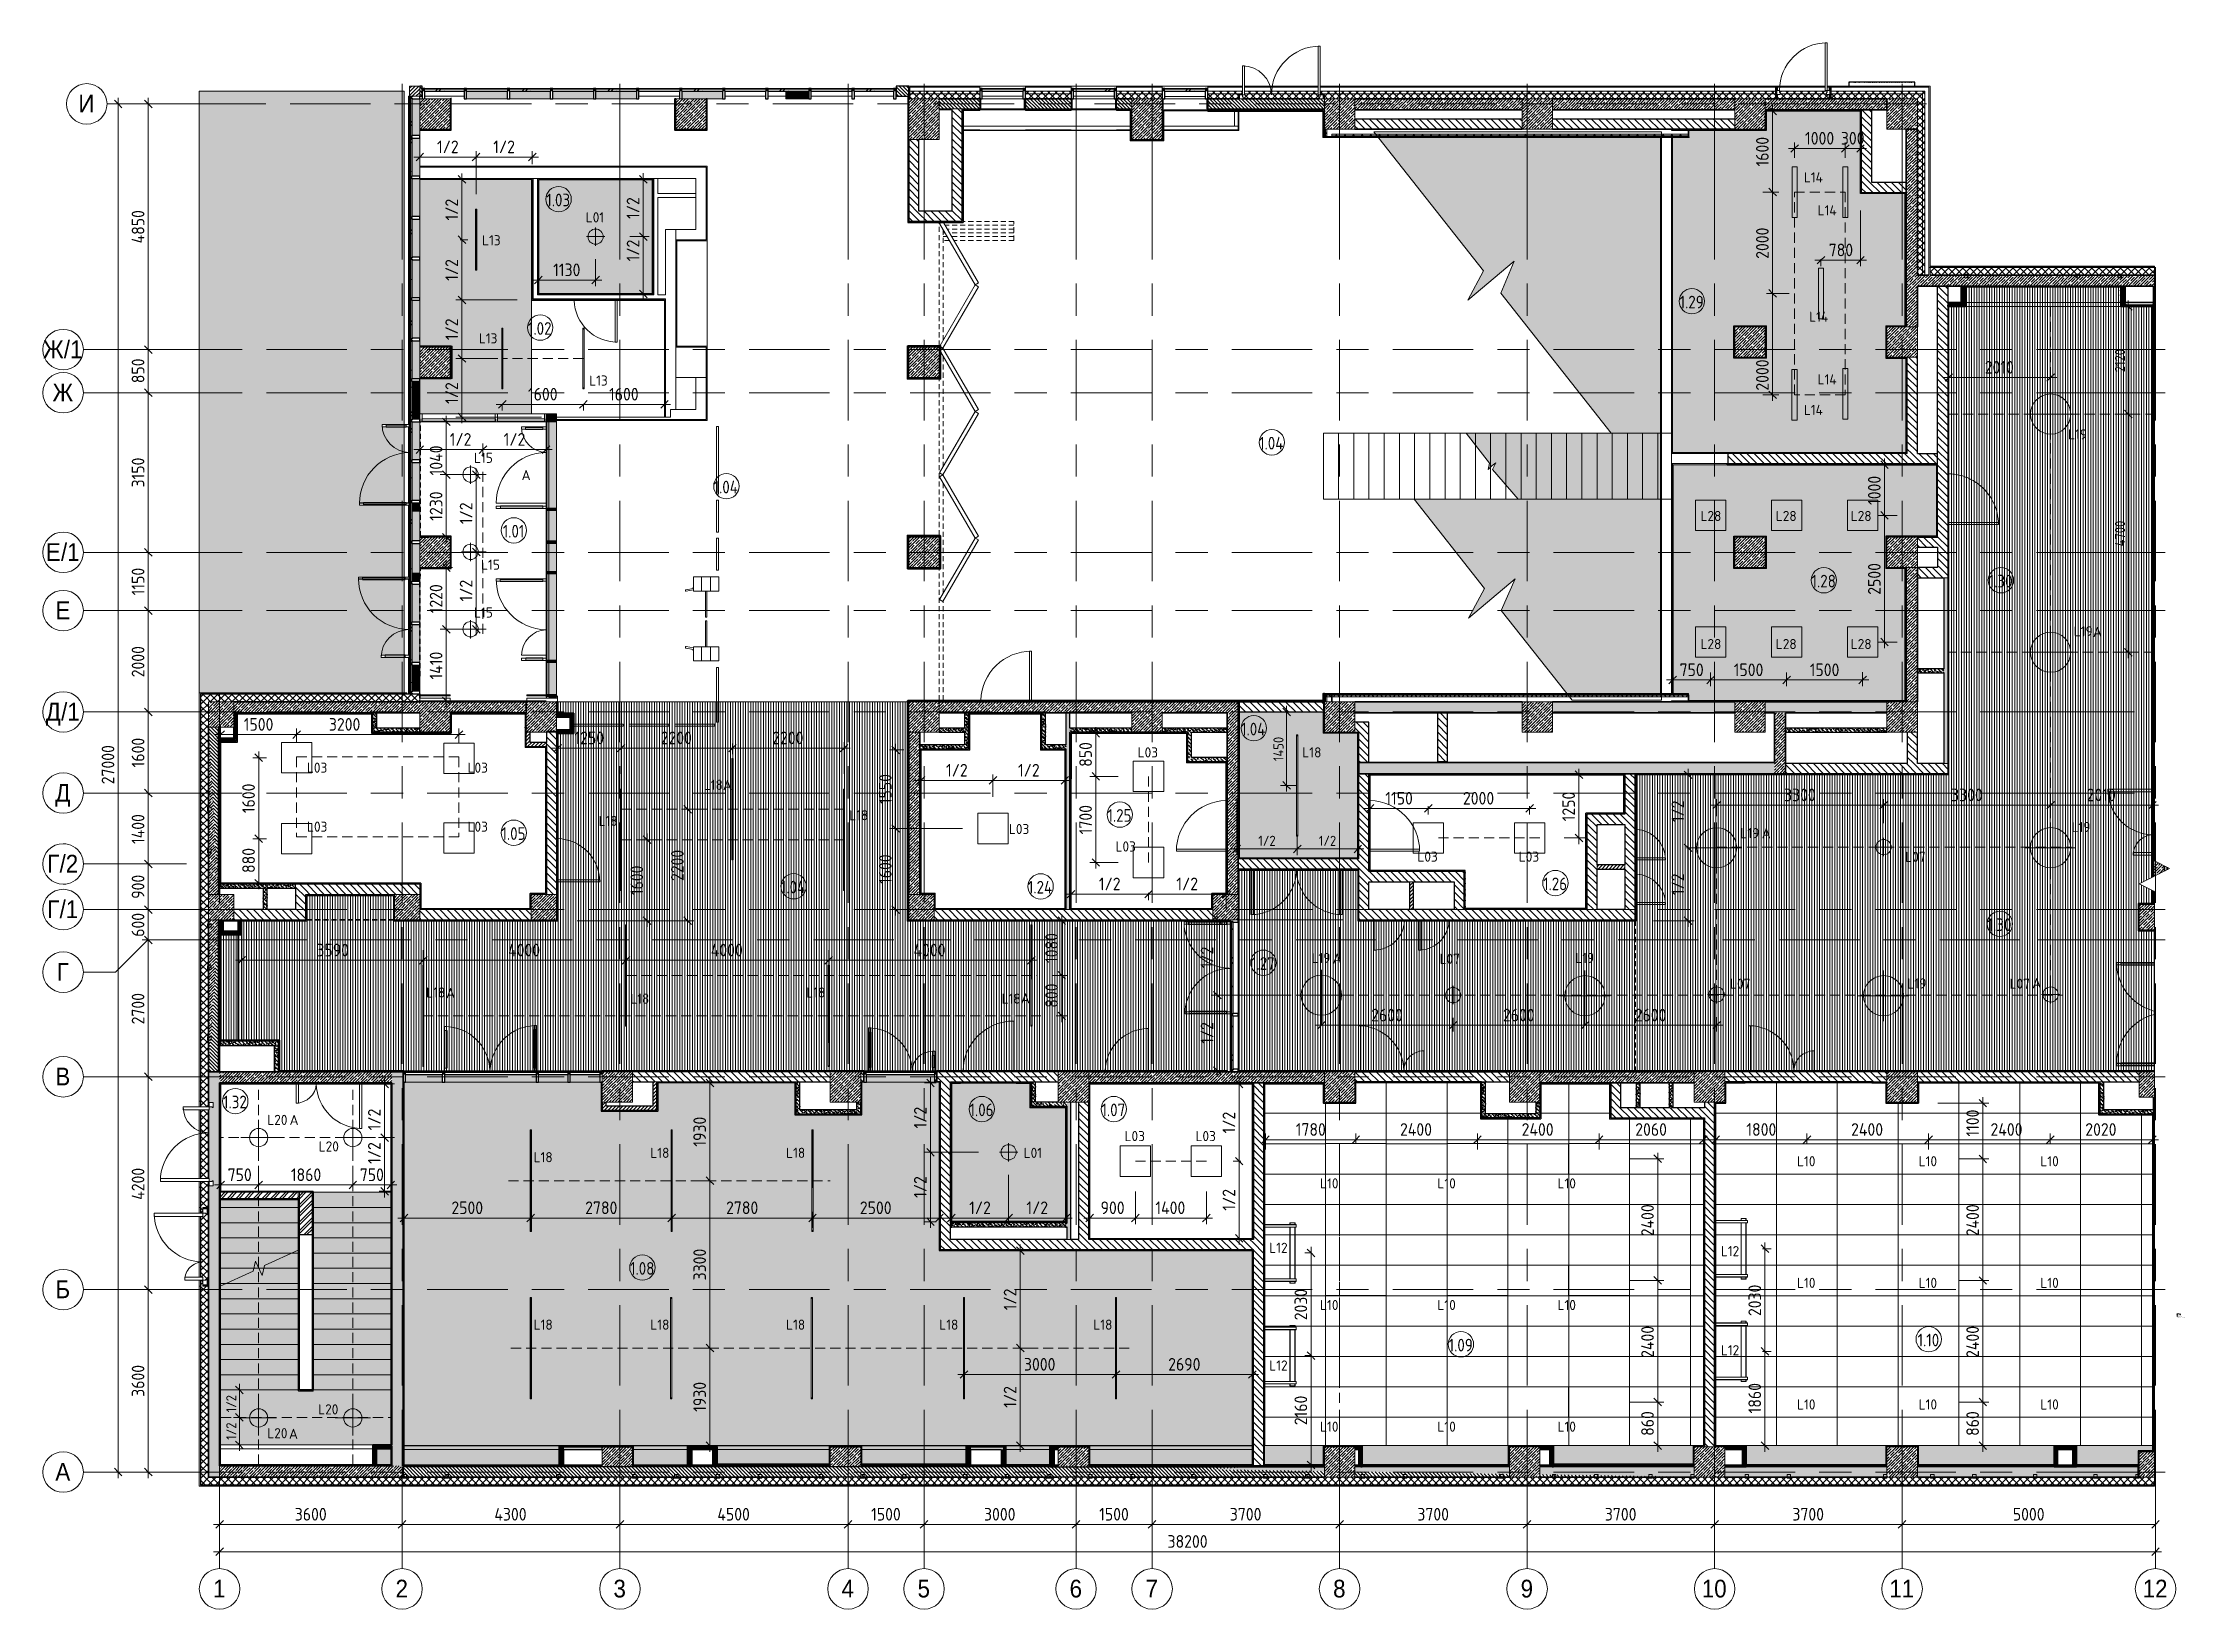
# Model space of a CAD drawing. Header units: millimetres. Extents: x -3377 to 186574, y -8553 to 29000.
# Drawn here: x -3377 to 38895, y -2706 to 28205 of the extents above; entities that cross this region are included whole.
import ezdxf

# ---------------------------------------------------------------- set-up
doc = ezdxf.new("R2010")
doc.units = ezdxf.units.MM
for name, pattern in [('200_ШТРИХ__ш1_п0_6_', [160, 100, -60]), ('200_ШТРИХ_ш1п0_6_', [160, 100, -60]), ('ADSK_Штрих_ш2 п1', [300, 200, -100]), ('Осевая', [3175, 635, -476.25, 1587.5, -476.25])]:
    doc.linetypes.add(name, pattern=pattern)
for name, color, linetype, lineweight in [('A-ANNO-DIMS', 7, 'Continuous', 9), ('A-ANNO-DIMS-100', 7, 'Continuous', 9), ('A-AREA-IDEN', 7, 'Continuous', 9), ('A-CLNG-PATT', 7, 'Continuous', 9), ('A-DETL', 7, 'Continuous', 9), ('A-DETL-1', 7, 'ADSK_Штрих_ш2 п1', 9), ('A-DETL-GENF', 7, 'Continuous', 9), ('A-DOOR', 7, 'Continuous', 9), ('A-DOOR-1', 7, 'Continuous', 13), ('A-DOOR-2', 7, '200_ШТРИХ__ш1_п0_6_', 9), ('A-DOOR-FRAM', 7, 'Continuous', 13), ('A-DOOR-FRAM-1', 7, 'Continuous', 9), ('A-GENM', 7, 'Continuous', 9), ('A-GENM-1', 7, 'Continuous', 25), ('A-GLAZ', 7, 'Continuous', 9), ('A-GLAZ-1', 7, 'Continuous', 13), ('A-GLAZ-CURT', 7, 'Continuous', 9), ('A-GLAZ-CURT-1', 7, 'Continuous', 25), ('A-GLAZ-CWMG', 7, 'Continuous', 9), ('A-GLAZ-CWMG-1', 7, 'Continuous', 25), ('A-WALL', 7, 'Continuous', 9), ('E-LITE-EQPM-IDEN', 7, 'Continuous', 9), ('G-ANNO-TEXT', 7, 'Continuous', 9), ('I-WALL', 7, 'Continuous', 9), ('M-EQPM', 7, 'Continuous', 9), ('S-COLS', 7, 'Continuous', 9), ('S-STRS-2', 7, 'Continuous', 9), ('S-STRS-MBND', 7, 'Continuous', 9), ('Оси', 7, 'Continuous', 9), ('Оси-1', 7, 'Continuous', 20), ('Оси-2', 7, 'Осевая', 9)]:
    doc.layers.add(name, color=color, linetype=linetype, lineweight=lineweight)
for name, color, linetype, lineweight, true_color in [('A-ANNO-NOTE', 1, 'Continuous', 9, 0xff0000), ('A-AREA', 7, '200_ШТРИХ_ш1п0_6_', 35, 0x0000a0), ('A-CLNG-1', 7, 'Continuous', 9, 0xc0c0c0), ('A-DETL-GENF-2', 7, 'Continuous', 9, 0xeeeeee), ('A-WALL-1', 7, 'Continuous', 35, 0x3c3c3c), ('A-WALL-2', 7, 'Continuous', 25, 0x3c3c3c), ('A-WALL-3', 7, 'Continuous', 13, 0x3c3c3c), ('A-WALL-FNSH-1', 7, 'Continuous', 9, 0x3c3c3c), ('A-WALL-FNSH-2', 7, 'Continuous', 13, 0x3c3c3c), ('E-LITE-EQPM-1', 1, 'Continuous', 9, 0xff0000), ('G-ANNO-TEXT-1', 1, 'Continuous', 9, 0xff0000)]:
    doc.layers.add(name, color=color, linetype=linetype, lineweight=lineweight, true_color=true_color)
doc.layers.add('A-CLNG-PATT-1', color=7, linetype='Continuous', lineweight=9, transparency=1)
doc.layers.add('S-STRS-1', color=7, linetype='Continuous', lineweight=13, transparency=1)
doc.layers.add('A-DETL-GENF-1', color=7, linetype='Continuous', lineweight=9, true_color=0xc0c0c0, transparency=0.4)
doc.styles.add('Arial', font='arial.ttf', dxfattribs={"width": 0.9, "height": 350})
doc.styles.add('GOST Common', font='GOST_Common.ttf', dxfattribs={"width": 0.9, "height": 250})
doc.styles.add('GOST Common_1', font='GOST_Common.ttf', dxfattribs={"height": 200})
doc.styles.add('GOST Common_2', font='GOST_Common.ttf', dxfattribs={"width": 0.9, "height": 3.5})
doc.styles.add('GOST Common_3', font='GOST_Common.ttf', dxfattribs={"width": 0.9, "height": 3})
doc.styles.add('GOST Common_4', font='GOST_Common.ttf', dxfattribs={"width": 0.9, "height": 2.5})
doc.styles.add('ISOCPEUR', font='isocpeur.ttf', dxfattribs={"width": 0.9, "height": 250})
doc.styles.add('ISOCPEUR_1', font='isocpeur.ttf', dxfattribs={"height": 200})
doc.styles.add('ISOCPEUR_2', font='isocpeur.ttf', dxfattribs={"width": 0.9, "height": 200})
doc.styles.add('ISOCPEUR_3', font='isocpeur.ttf', dxfattribs={"height": 2.5})
doc.dimstyles.new('ISO-2_0_0_9К_Средний_округл2', dxfattribs={"dimscale": 304.8, "dimtxt": 199.196235, "dimasz": 0.492126, "dimexe": 0.393701, "dimexo": 0, "dimgap": 0, "dimtad": 1, "dimdec": 0, "dimrnd": 10, "dimzin": 0, "dimdsep": 46, "dimtxsty": 'ISOCPEUR_2', "dimblk1": 'OBLIQUE', "dimblk2": 'OBLIQUE', "dimsah": 1, "dimcen": 0.09, "dimdle": 0.393701, "dimazin": 0, "dimtfac": 1, "dimtdec": 4, "dimtix": 1, "dimtmove": 0, "dimatfit": 3, "dimfxl": 1, "dimtvp": 1, "dimtolj": 1, "dimtzin": 0, "dimarcsym": 2})
doc.dimstyles.new('ISO-2_5_0_9К_БОЛЬШОЙ', dxfattribs={"dimscale": 304.8, "dimtxt": 248.995294, "dimasz": 0.492126, "dimexe": 0.393701, "dimexo": 0.984252, "dimgap": 0, "dimtad": 1, "dimdec": 0, "dimrnd": 10, "dimzin": 0, "dimdsep": 46, "dimtxsty": 'ISOCPEUR', "dimblk1": 'OBLIQUE', "dimblk2": 'OBLIQUE', "dimsah": 1, "dimcen": 0.09, "dimdle": 0.393701, "dimazin": 0, "dimtfac": 1, "dimtdec": 4, "dimtix": 1, "dimtmove": 0, "dimatfit": 3, "dimfxl": 1, "dimtvp": 1, "dimtolj": 1, "dimtzin": 0, "dimarcsym": 2})
doc.dimstyles.new('ISO-2_5_0_9К_БОЛЬШОЙ_1', dxfattribs={"dimscale": 304.8, "dimtxt": 248.995294, "dimasz": 0.492126, "dimexe": 0.393701, "dimexo": 0.984252, "dimgap": 0, "dimtad": 1, "dimdec": 0, "dimrnd": 10, "dimzin": 0, "dimdsep": 46, "dimtxsty": 'ISOCPEUR', "dimblk1": 'OBLIQUE', "dimblk2": 'OBLIQUE', "dimsah": 1, "dimcen": 0.09, "dimdle": 0.393701, "dimazin": 0, "dimtfac": 1, "dimtdec": 4, "dimtix": 1, "dimtmove": 2, "dimatfit": 3, "dimfxl": 1, "dimtvp": 1, "dimtolj": 1, "dimtzin": 0, "dimarcsym": 2})
doc.dimstyles.new('ISO-2_5_0_9К_БОЛЬШОЙ_округление', dxfattribs={"dimscale": 304.8, "dimtxt": 248.995294, "dimasz": 0.492126, "dimexe": 0.393701, "dimexo": 0, "dimgap": 0, "dimtad": 1, "dimdec": 0, "dimrnd": 10, "dimzin": 0, "dimdsep": 46, "dimtxsty": 'ISOCPEUR', "dimblk1": 'OBLIQUE', "dimblk2": 'OBLIQUE', "dimsah": 1, "dimcen": 0.09, "dimdle": 0.393701, "dimazin": 0, "dimtfac": 1, "dimtdec": 4, "dimtix": 1, "dimtmove": 2, "dimatfit": 3, "dimfxl": 1, "dimtvp": 1, "dimtolj": 1, "dimtzin": 0, "dimarcsym": 2})
doc.dimstyles.new('ISO-2_5_0_9К_БОЛЬШОЙ_округление_1', dxfattribs={"dimscale": 304.8, "dimtxt": 248.995294, "dimasz": 0.492126, "dimexe": 0.393701, "dimexo": 0, "dimgap": 0, "dimtad": 1, "dimdec": 0, "dimrnd": 10, "dimzin": 0, "dimdsep": 46, "dimtxsty": 'ISOCPEUR', "dimblk1": 'OBLIQUE', "dimblk2": 'OBLIQUE', "dimsah": 1, "dimcen": 0.09, "dimdle": 0.393701, "dimazin": 0, "dimtfac": 1, "dimtdec": 4, "dimtix": 1, "dimtmove": 0, "dimatfit": 3, "dimfxl": 1, "dimtvp": 1, "dimtolj": 1, "dimtzin": 0, "dimarcsym": 2})
pattern_1 = [(45, (0, 0), (-57.02463, 57.02463), []), (45, (57.025, 0), (-57.02463, 57.02463), [100.806, -20.161, 3.353, -16.808])]
pattern_2 = [(45, (0, 0), (-70.71068, 70.71068), []), (135, (0, 0), (-70.71068, -70.71068), [])]
pattern_3 = [(135, (0, 0), (-70.71068, -70.71068), [])]
pattern_4 = [(135, (0, 0), (-35.35534, -35.35534), [])]
pattern_5 = [(45, (0, 0), (-85.5366, 85.5366), []), (45, (57.02, 0), (-85.5366, 85.5366), [])]
pattern_6 = [(135, (0, 0), (-75.43415, -75.43415), [106.68, -17.78, 3.556, -17.78]), (135, (0, 75.39), (-75.43415, -75.43415), []), (50, (0, 0), (127.52922, -11.15758), [13.335, -146.685]), (355, (0, 0), (-24.66966, 133.74002), [10.668, -117.348]), (100.451, (10.63, -0.93), (102.85973, 122.58178), [11.333, -124.663]), (46.184, (0, 35.56), (189.75516, -29.43036), [20.002, -220.027]), (96.636, (15.81, 33.1), (166.1822, 173.1996), [17, -186.995]), (351.184, (0, 35.56), (166.1839, 173.1976), [16.002, -176.022]), (21, (17.78, 26.67), (106.13027, -71.58603), [13.335, -146.685]), (326, (17.78, 26.67), (43.26188, 128.93175), [10.668, -117.348]), (71.451, (26.62, 20.7), (149.39198, 57.34505), [11.333, -124.663]), (37.5, (0, 0), (2.16223, 59.188357), [3.353, -112.573, 3.353, -115.773, -117.793]), (37.5, (0, 0), (2.16223, 59.188357), [-235.052, 3.353, -114.44]), (7.5, (0, 0), (46.77386, 70.12615), [3.353, -64.567, 3.353, -109.906, -44.894]), (7.5, (0, 0), (46.77386, 70.12615), [-181.178, 3.353, -41.542]), (327.5, (-39.65, 0), (94.91367, -4.010093), [3.353, -41.097, 3.353, -135.331, -184.023]), (327.5, (-39.65, 0), (94.91367, -4.010093), [-183.134, 3.353, -180.67]), (317.5, (-57.43, 0), (103.69057, 17.79882), [3.353, -54.432, 3.353, -88.748, -130.683]), (317.5, (-57.43, 0), (103.69057, 17.79882), [-149.885, 3.353, -127.33])]
pattern_7 = [(45, (0, 0), (-35.35534, 35.35534), [])]
pattern_8 = [(0, (0, 0), (121.92, 30.48), [10.058, -81.382, 10.058, -81.382, -487.68]), (0, (0, 0), (121.92, 30.48), [-182.88, 10.058, -172.822, 10.058, -81.382, -213.36]), (0, (0, 0), (121.92, 30.48), [-457.2, 10.058, -50.902, 10.058, -142.342]), (120, (45.72, 15.24), (-87.356454, 90.345817), [10.058, -81.382, 10.058, -81.382, -487.68]), (120, (45.72, 15.24), (-87.356454, 90.345817), [-182.88, 10.058, -172.822, 10.058, -81.382, -213.36]), (120, (45.72, 15.24), (-87.356454, 90.345817), [-457.2, 10.058, -50.902, 10.058, -142.342]), (240, (60.96, 76.2), (-34.563546, -120.825817), [10.058, -81.382, 10.058, -81.382, -487.68]), (240, (60.96, 76.2), (-34.563546, -120.825817), [-182.88, 10.058, -172.822, 10.058, -81.382, -213.36]), (240, (60.96, 76.2), (-34.563546, -120.825817), [-457.2, 10.058, -50.902, 10.058, -142.342])]
pattern_9 = [(45, (0, 0), (-106.066, 106.066), []), (135, (0, 0), (-106.066, -106.066), [])]
pattern_10 = [(0, (0, 0), (406.4, 101.6), [33.528, -271.272, 33.528, -271.272, -1625.6]), (0, (0, 0), (406.4, 101.6), [-609.6, 33.528, -576.072, 33.528, -271.272, -711.2]), (0, (0, 0), (406.4, 101.6), [-1524, 33.528, -169.672, 33.528, -474.472]), (120, (152.4, 50.8), (-291.18818, 301.15272), [33.528, -271.272, 33.528, -271.272, -1625.6]), (120, (152.4, 50.8), (-291.18818, 301.15272), [-609.6, 33.528, -576.072, 33.528, -271.272, -711.2]), (120, (152.4, 50.8), (-291.18818, 301.15272), [-1524, 33.528, -169.672, 33.528, -474.472]), (240, (203.2, 254), (-115.21182, -402.75272), [33.528, -271.272, 33.528, -271.272, -1625.6]), (240, (203.2, 254), (-115.21182, -402.75272), [-609.6, 33.528, -576.072, 33.528, -271.272, -711.2]), (240, (203.2, 254), (-115.21182, -402.75272), [-1524, 33.528, -169.672, 33.528, -474.472])]
pattern_11 = [(135, (0, 0), (-84.8528, -84.8528), []), (225, (0, 0), (84.8528, -84.8528), [])]

msp = doc.modelspace()

# ---------------------------------------------------------------- texts
at = {"layer": 'A-AREA-IDEN', "char_height": 250, "attachment_point": 1, "style": 'GOST Common'}
for s, insert, width in [('1.03', (6557.6, 25228.8), 606.076), ('1.29', (28919.9, 23214.1), 606.076), ('1.02', (6195.6, 22693.3), 606.076), ('1.04', (20622.7, 20429.5), 627.721), ('1.04', (9859.2, 19563.6), 627.721), ('1.01', (5698.8, 18692.5), 548.354), ('1.28', (31523.8, 17707.2), 606.076), ('1.30', (35018.3, 17707.2), 606.076), ('1.04', (20266.9, 14787.1), 627.721), ('1.05', (5672.6, 12725), 606.076), ('1.25', (17631.6, 13082.9), 606.076), ('1.04', (11186.5, 11668.6), 627.721), ('1.24', (16060.6, 11666.1), 627.721), ('1.26', (26225.8, 11732.3), 606.076), ('1.30', (34997.2, 10926.2), 606.076), ('1.27', (20464, 10160.7), 606.076), ('1.32', (178.9, 7427.8), 606.076), ('1.06', (14908.6, 7271.9), 606.076), ('1.07', (17512.3, 7271.9), 606.076), ('1.08', (8210.1, 4143.3), 606.076), ('1.09', (24362.8, 2629.8), 606.076), ('1.10', (33616, 2729.8), 548.354)]:
    msp.add_mtext(s, dxfattribs=dict(at, insert=insert, width=width))
at = {"layer": 'E-LITE-EQPM-IDEN', "char_height": 200, "attachment_point": 1, "style": 'GOST Common_1'}
for s, insert, width in [('L14', (31370, 25651.3), 497.046), ('L14', (31641.3, 25001), 497.046), ('L01', (7335.4, 24860.8), 472.996), ('L13', (5289.9, 24408.8), 464.979), ('L14', (31474.9, 22899.7), 497.046), ('L13', (5225.4, 22473.1), 464.979), ('L13', (7402.4, 21640.3), 464.979), ('L14', (31641.3, 21664.1), 497.046), ('L14', (31370, 21061.4), 497.046), ('L19', (36584.4, 20580.2), 472.996), ('L15', (5130.2, 20115.3), 472.996), ('L28', (29330.9, 18967.4), 529.114), ('L28', (30817, 18967.4), 529.114), ('L28', (32295.9, 18967.4), 529.114), ('L15', (5269.8, 18006.8), 472.996), ('L15', (5130.2, 17062.8), 472.996), ('L19', (36696.8, 16692.7), 472.996), ('L28', (29330.9, 16440), 529.114), ('L28', (30817, 16440), 529.114), ('L28', (32295.9, 16440), 529.114), ('L03', (1833, 14001.4), 521.097), ('L03', (5002.6, 14001.4), 521.097), ('L03', (18225.4, 14301.9), 521.097), ('L18', (21474.3, 14301.9), 472.996), ('L18', (9662.8, 13662), 472.996), ('L03', (1835.3, 12836.9), 521.097), ('L03', (5002.6, 12836.9), 521.097), ('L18', (7586.2, 12950.1), 472.996), ('L18', (12532.7, 13062), 472.996), ('L03', (15684.6, 12789.3), 521.097), ('L19', (30118.7, 12708.3), 472.996), ('L19', (36651.6, 12828), 472.996), ('L03', (17788.4, 12445.3), 521.097), ('L03', (23745.4, 12245.3), 521.097), ('L03', (25745.4, 12245.3), 521.097), ('L07', (33371.8, 12240.9), 529.114), ('L19', (21655.4, 10244.9), 472.996), ('L07', (24182.4, 10229), 529.114), ('L19', (26860.5, 10244.9), 472.996), ('L07', (29915.7, 9737), 529.114), ('L19', (33413.4, 9741.4), 472.996), ('L07', (35429.3, 9737), 529.114), ('L18', (4185.6, 9563.8), 472.996), ('L18', (8211.9, 9442.1), 472.996), ('L18', (11685.4, 9563.8), 472.996), ('L18', (15541.1, 9442.1), 472.996), ('L20', (1051.1, 7049.9), 529.114), ('L20', (2066.2, 6525.6), 529.114), ('L18', (8608.9, 6399.3), 472.996), ('L18', (11288.4, 6399.3), 472.996), ('L01', (15976, 6399.3), 472.996), ('L03', (17966.4, 6729.8), 521.097), ('L03', (19366.4, 6729.8), 521.097), ('L18', (6305.6, 6313.3), 472.996), ('L10', (31236.1, 6233.8), 472.996), ('L10', (33636.1, 6233.8), 472.996), ('L10', (36037.1, 6233.8), 472.996), ('L10', (21824.8, 5796), 472.996), ('L10', (24140, 5796), 472.996), ('L10', (26509.5, 5796), 472.996), ('L12', (20821.5, 4525.2), 472.996), ('L12', (29732.9, 4459.4), 472.996), ('L10', (31236.1, 3833.8), 472.996), ('L10', (33636.1, 3833.8), 472.996), ('L10', (36037.1, 3833.8), 472.996), ('L10', (21824.8, 3396), 472.996), ('L10', (24140, 3396), 472.996), ('L10', (26509.5, 3396), 472.996), ('L18', (6306.6, 3008.3), 472.996), ('L18', (8608.9, 3008.3), 472.996), ('L18', (11288.4, 3008.3), 472.996), ('L18', (14309.5, 3008.3), 472.996), ('L18', (17349.6, 3008.3), 472.996), ('L12', (20821.5, 2202.5), 472.996), ('L12', (29732.9, 2504), 472.996), ('L20', (2055, 1336.4), 529.114), ('L10', (31236.1, 1433.8), 472.996), ('L10', (33636.1, 1433.8), 472.996), ('L10', (36037.1, 1433.8), 472.996), ('L20', (1051.1, 866.7), 529.114), ('L10', (21824.8, 996), 472.996), ('L10', (24140, 996), 472.996), ('L10', (26509.5, 996), 472.996)]:
    msp.add_mtext(s, dxfattribs=dict(at, insert=insert, width=width))
at = {"layer": 'G-ANNO-TEXT', "attachment_point": 1}
for s, insert, char_height, width, style in [('\\LПримечания', (38728.3, 3081.6), 3.5, 28.428, 'GOST Common_2'), ('\\LУсловные', (38728.4, 3124.6), 3.5, 22.151, 'GOST Common_2'), ('1. ', (38728.3, 3071.3), 2.5, 4.249, 'ISOCPEUR_3'), ('2. 1/2 ', (38728.3, 3066.4), 2.5, 12.586, 'ISOCPEUR_3'), ('3. ', (38728.3, 3061.5), 2.5, 4.89, 'ISOCPEUR_3'), ('4. ', (38728.3, 3056.6), 2.5, 5.131, 'ISOCPEUR_3'), ('5. ', (38728.3, 3051.7), 2.5, 4.89, 'ISOCPEUR_3'), ('6. ', (38728.3, 3046.8), 2.5, 4.89, 'ISOCPEUR_3'), ('7. ', (38728.3, 3042), 2.5, 4.89, 'ISOCPEUR_3'), ('8. ', (38728.3, 3037.1), 2.5, 4.89, 'ISOCPEUR_3'), ('За', (38731.8, 3071.3), 2.5, 4.73, 'ISOCPEUR_3'), ('См', (38732.3, 3046.8), 2.5, 4.57, 'ISOCPEUR_3'), ('Объемы', (38732.3, 3042), 2.5, 14.11, 'ISOCPEUR_3'), ('Все', (38732.3, 3061.5), 2.5, 6.413, 'ISOCPEUR_3'), ('Подключение', (38732.3, 3051.7), 2.5, 24.451, 'ISOCPEUR_3'), ('Перед', (38732.3, 3037.1), 2.5, 11.063, 'ISOCPEUR_3'), ('Окончательная', (38732.5, 3056.6), 2.5, 29.422, 'ISOCPEUR_3'), ('\\fISOCPEUR|b0|i0|c204|p34|; ', (38735.7, 3071.3), 2.5, 1.844, 'ISOCPEUR_3'), ('01', (38735.6, 3114.2), 2.5, 3.319, 'GOST Common_4'), ('\\fISOCPEUR|b0|i0|c204|p34|;.', (38736.1, 3046.8), 2.5, 0.882, 'ISOCPEUR_3'), ('совместно', (38736.8, 3046.8), 2.5, 19.641, 'ISOCPEUR_3'), ('отметку', (38737.2, 3071.3), 2.5, 16.515, 'ISOCPEUR_3'), ('\\fISOCPEUR|b0|i0|c204|p34|; ', (38737.6, 3061.5), 2.5, 1.844, 'ISOCPEUR_3'), ('\\fISOCPEUR|b0|i0|c204|p34|;–', (38738.7, 3066.4), 2.5, 2.405, 'ISOCPEUR_3'), ('видимое', (38739.1, 3061.5), 2.5, 15.392, 'ISOCPEUR_3'), ('\\fISOCPEUR|b0|i0|c204|p34|; ', (38740.6, 3066.4), 2.5, 1.844, 'ISOCPEUR_3'), ('\\fISOCPEUR|b0|i0|c204|p34|; ', (38741.4, 3037.1), 2.5, 1.844, 'ISOCPEUR_3'), ('отрезки', (38742.2, 3066.4), 2.5, 15.553, 'ISOCPEUR_3'), ('заказом', (38743, 3037.1), 2.5, 15.553, 'ISOCPEUR_3'), ('\\fISOCPEUR|b0|i0|c204|p34|; ', (38743.9, 3042), 2.5, 1.844, 'ISOCPEUR_3'), ('материалов', (38745.5, 3042), 2.5, 22.928, 'ISOCPEUR_3'), ('\\L\\fGOST Common|b0|i0|c204|p34|;\\W.9;\\L ', (38746.7, 3124.6), 3.5, 1.299, 'GOST Common_2'), ('\\Lобозначения', (38747.8, 3124.6), 3.5, 30.159, 'GOST Common_2'), ('Осевая', (38748.4, 3091.7), 2.5, 11.833, 'GOST Common_4'), ('Номер', (38748.4, 3114.2), 2.5, 10.173, 'GOST Common_4'), ('Марка', (38748.4, 3103), 2.5, 10.678, 'GOST Common_4'), ('\\fISOCPEUR|b0|i0|c204|p34|; ', (38751.8, 3061.5), 2.5, 1.844, 'ISOCPEUR_3'), ('\\fISOCPEUR|b0|i0|c204|p34|; ', (38752.5, 3051.7), 2.5, 1.844, 'ISOCPEUR_3'), (' +0.000 ', (38750.8, 3071.3), 2.5, 15.392, 'ISOCPEUR_3'), ('\\fISOCPEUR|b0|i0|c204|p34|; ', (38753, 3046.8), 2.5, 1.844, 'ISOCPEUR_3'), ('оборудование', (38753.3, 3061.5), 2.5, 26.215, 'ISOCPEUR_3'), ('\\fISOCPEUR|b0|i0|c204|p34|;и', (38754, 3051.7), 2.5, 2.165, 'ISOCPEUR_3'), ('\\fISOCPEUR|b0|i0|c204|p34|;с', (38754.5, 3046.8), 2.5, 1.844, 'ISOCPEUR_3'), ('\\fISOCPEUR|b0|i0|c204|p34|; ', (38755, 3066.4), 2.5, 1.844, 'ISOCPEUR_3'), ('\\fISOCPEUR|b0|i0|c204|p34|; ', (38755.8, 3051.7), 2.5, 1.844, 'ISOCPEUR_3'), ('\\fISOCPEUR|b0|i0|c204|p34|; ', (38755.8, 3037.1), 2.5, 1.844, 'ISOCPEUR_3'), ('\\fISOCPEUR|b0|i0|c204|p34|; ', (38756.1, 3046.8), 2.5, 1.844, 'ISOCPEUR_3'), ('\\fGOST Common|b0|i0|c204|p34|;\\W.9; ', (38756.8, 3114.2), 2.5, 0.938, 'GOST Common_4'), ('равного', (38756.5, 3066.4), 2.5, 15.392, 'ISOCPEUR_3'), ('\\fISOCPEUR|b0|i0|c204|p34|; ', (38756.8, 3056.6), 2.5, 1.844, 'ISOCPEUR_3'), ('\\fGOST Common|b0|i0|c204|p34|;\\W.9; ', (38757.3, 3103), 2.5, 0.938, 'GOST Common_4'), ('светильников', (38757.3, 3037.1), 2.5, 26.215, 'ISOCPEUR_3'), ('разводка', (38757.3, 3051.7), 2.5, 17.637, 'ISOCPEUR_3'), ('помещения', (38757.6, 3114.2), 2.5, 18.543, 'GOST Common_4'), ('разверткой', (38757.6, 3046.8), 2.5, 22.287, 'ISOCPEUR_3'), ('источника', (38758, 3103), 2.5, 17.966, 'GOST Common_4'), ('\\fGOST Common|b0|i0|c204|p34|;\\W.9; ', (38758.2, 3091.7), 2.5, 0.938, 'GOST Common_4'), ('спецификация', (38758.3, 3056.6), 2.5, 26.937, 'ISOCPEUR_3'), ('линия', (38759, 3091.7), 2.5, 9.741, 'GOST Common_4'), ('принята', (38763.5, 3071.3), 2.5, 15.954, 'ISOCPEUR_3'), ('\\fISOCPEUR|b0|i0|c204|p34|; ', (38764.4, 3042), 2.5, 1.844, 'ISOCPEUR_3'), ('\\fISOCPEUR|b0|i0|c204|p34|;и', (38765.9, 3042), 2.5, 2.165, 'ISOCPEUR_3'), ('\\fISOCPEUR|b0|i0|c204|p34|; ', (38767.7, 3042), 2.5, 1.844, 'ISOCPEUR_3'), ('\\fISOCPEUR|b0|i0|c204|p34|; ', (38769.2, 3066.4), 2.5, 1.844, 'ISOCPEUR_3'), ('оборудования', (38769.2, 3042), 2.5, 26.215, 'ISOCPEUR_3'), ('размера', (38770.7, 3066.4), 2.5, 15.713, 'ISOCPEUR_3'), ('\\fISOCPEUR|b0|i0|c204|p34|; ', (38771.9, 3051.7), 2.5, 1.844, 'ISOCPEUR_3'), ('\\fGOST Common|b0|i0|c204|p34|;\\W.9; ', (38772.8, 3103), 2.5, 0.938, 'GOST Common_4'), ('внутренней', (38773.4, 3051.7), 2.5, 22.207, 'ISOCPEUR_3'), ('света', (38773.6, 3103), 2.5, 10.173, 'GOST Common_4'), ('\\fISOCPEUR|b0|i0|c204|p34|; ', (38775, 3061.5), 2.5, 1.844, 'ISOCPEUR_3'), ('\\fISOCPEUR|b0|i0|c204|p34|;.', (38776, 3046.8), 2.5, 0.882, 'ISOCPEUR_3'), ('\\fISOCPEUR|b0|i0|c204|p34|; ', (38776.7, 3071.3), 2.5, 1.844, 'ISOCPEUR_3'), ('на', (38776.5, 3061.5), 2.5, 4.57, 'ISOCPEUR_3'), ('отметка', (38778.2, 3071.3), 2.5, 16.755, 'ISOCPEUR_3'), ('\\fISOCPEUR|b0|i0|c204|p34|; ', (38778.9, 3037.1), 2.5, 1.844, 'ISOCPEUR_3'), ('\\fISOCPEUR|b0|i0|c204|p34|; ', (38780.3, 3061.5), 2.5, 1.844, 'ISOCPEUR_3'), ('\\fISOCPEUR|b0|i0|c204|p34|; ', (38780.5, 3056.6), 2.5, 1.844, 'ISOCPEUR_3'), ('выполнить', (38780.5, 3037.1), 2.5, 20.283, 'ISOCPEUR_3'), ('потолке', (38781.8, 3061.5), 2.5, 15.713, 'ISOCPEUR_3'), ('светильников', (38782, 3056.6), 2.5, 26.215, 'ISOCPEUR_3'), ('\\fISOCPEUR|b0|i0|c204|p34|; ', (38783.7, 3066.4), 2.5, 1.844, 'ISOCPEUR_3'), ('\\fISOCPEUR|b0|i0|c204|p34|;в', (38785.2, 3066.4), 2.5, 2.165, 'ISOCPEUR_3'), ('\\fISOCPEUR|b0|i0|c204|p34|; ', (38787, 3066.4), 2.5, 1.844, 'ISOCPEUR_3'), ('данной', (38788.5, 3066.4), 2.5, 13.228, 'ISOCPEUR_3'), ('\\fISOCPEUR|b0|i0|c204|p34|; ', (38790.8, 3042), 2.5, 1.844, 'ISOCPEUR_3'), ('\\fISOCPEUR|b0|i0|c204|p34|; ', (38791.7, 3051.7), 2.5, 1.844, 'ISOCPEUR_3'), ('\\fISOCPEUR|b0|i0|c204|p34|; ', (38792, 3071.3), 2.5, 1.844, 'ISOCPEUR_3'), ('указаны', (38792.4, 3042), 2.5, 15.713, 'ISOCPEUR_3'), ('подсветки', (38793.2, 3051.7), 2.5, 19.722, 'ISOCPEUR_3'), ('уровня', (38793.6, 3071.3), 2.5, 12.987, 'ISOCPEUR_3'), ('\\fISOCPEUR|b0|i0|c204|p34|; ', (38794.7, 3061.5), 2.5, 1.844, 'ISOCPEUR_3'), ('необходимо', (38796.3, 3061.5), 2.5, 21.886, 'ISOCPEUR_3'), ('\\fISOCPEUR|b0|i0|c204|p34|; ', (38797.2, 3037.1), 2.5, 1.844, 'ISOCPEUR_3'), ('светотехнический', (38798.7, 3037.1), 2.5, 35.114, 'ISOCPEUR_3'), ('\\fISOCPEUR|b0|i0|c204|p34|; ', (38799.4, 3066.4), 2.5, 1.844, 'ISOCPEUR_3'), ('размерной', (38801, 3066.4), 2.5, 19.802, 'ISOCPEUR_3'), ('\\fISOCPEUR|b0|i0|c204|p34|; ', (38803.7, 3056.6), 2.5, 1.844, 'ISOCPEUR_3'), ('\\fISOCPEUR|b0|i0|c204|p34|; ', (38804.3, 3071.3), 2.5, 1.844, 'ISOCPEUR_3'), ('\\fISOCPEUR|b0|i0|c204|p34|; ', (38805.3, 3042), 2.5, 1.844, 'ISOCPEUR_3'), ('выпускается', (38805.2, 3056.6), 2.5, 24.211, 'ISOCPEUR_3'), ('чистого', (38805.8, 3071.3), 2.5, 15.392, 'ISOCPEUR_3'), ('для', (38806.9, 3042), 2.5, 6.494, 'ISOCPEUR_3'), ('света', (38808.7, 3087.5), 2.5, 10.173, 'GOST Common_4'), ('Марка', (38808.7, 3091.7), 2.5, 10.678, 'GOST Common_4'), ('\\fISOCPEUR|b0|i0|c204|p34|; ', (38809.5, 3051.7), 2.5, 1.844, 'ISOCPEUR_3'), ('Условное', (38809.6, 3114.2), 2.5, 15.513, 'GOST Common_4'), ('Условное', (38809.6, 3102.4), 2.5, 15.513, 'GOST Common_4'), ('мебели', (38811, 3051.7), 2.5, 13.228, 'ISOCPEUR_3'), ('\\fISOCPEUR|b0|i0|c204|p34|; ', (38812.2, 3042), 2.5, 1.844, 'ISOCPEUR_3'), ('одного', (38813.7, 3042), 2.5, 12.987, 'ISOCPEUR_3'), ('\\fISOCPEUR|b0|i0|c204|p34|; ', (38814.3, 3061.5), 2.5, 1.844, 'ISOCPEUR_3'), ('согласовать', (38815.8, 3061.5), 2.5, 24.211, 'ISOCPEUR_3'), ('\\fISOCPEUR|b0|i0|c204|p34|; ', (38817.3, 3066.4), 2.5, 1.844, 'ISOCPEUR_3'), ('\\fGOST Common|b0|i0|c204|p34|;\\W.9; ', (38817.5, 3091.7), 2.5, 0.938, 'GOST Common_4'), ('аварийного', (38818.3, 3091.7), 2.5, 19.914, 'GOST Common_4'), ('\\fISOCPEUR|b0|i0|c204|p34|; ', (38818.5, 3071.3), 2.5, 1.844, 'ISOCPEUR_3'), ('цепочке', (38818.8, 3066.4), 2.5, 15.392, 'ISOCPEUR_3'), ('пола', (38820, 3071.3), 2.5, 8.899, 'ISOCPEUR_3'), ('\\fISOCPEUR|b0|i0|c204|p34|; ', (38821.9, 3051.7), 2.5, 1.844, 'ISOCPEUR_3'), ('\\fGOST Common|b0|i0|c204|p34|;\\W.9; ', (38822.4, 3114.2), 2.5, 0.938, 'GOST Common_4'), ('\\fGOST Common|b0|i0|c204|p34|;\\W.9; ', (38822.4, 3102.4), 2.5, 0.938, 'GOST Common_4'), ('обозначение', (38823.1, 3114.2), 2.5, 21.501, 'GOST Common_4'), ('обозначение', (38823.1, 3102.4), 2.5, 21.501, 'GOST Common_4'), ('выполняется', (38823.5, 3051.7), 2.5, 24.291, 'ISOCPEUR_3'), ('\\fISOCPEUR|b0|i0|c204|p34|; ', (38824.4, 3042), 2.5, 1.844, 'ISOCPEUR_3'), ('\\fISOCPEUR|b0|i0|c204|p34|; ', (38825.2, 3056.6), 2.5, 1.844, 'ISOCPEUR_3'), ('этажа', (38826, 3042), 2.5, 12.426, 'ISOCPEUR_3'), ('поставщиком', (38826.7, 3056.6), 2.5, 25.413, 'ISOCPEUR_3'), ('\\fISOCPEUR|b0|i0|c204|p34|; ', (38827.4, 3071.3), 2.5, 1.844, 'ISOCPEUR_3'), ('\\fISOCPEUR|b0|i0|c204|p34|; ', (38827.7, 3037.1), 2.5, 1.844, 'ISOCPEUR_3'), ('первого', (38828.9, 3071.3), 2.5, 15.152, 'ISOCPEUR_3'), ('расчет', (38829.2, 3037.1), 2.5, 13.468, 'ISOCPEUR_3'), ('\\fISOCPEUR|b0|i0|c204|p34|;.', (38831.5, 3066.4), 2.5, 0.882, 'ISOCPEUR_3'), ('\\fGOST Common|b0|i0|c204|p34|;\\W.9; ', (38834.7, 3091.7), 2.5, 0.938, 'GOST Common_4'), ('источника', (38835.5, 3091.7), 2.5, 17.966, 'GOST Common_4'), ('\\fISOCPEUR|b0|i0|c204|p34|; ', (38835.8, 3061.5), 2.5, 1.844, 'ISOCPEUR_3'), ('\\fISOCPEUR|b0|i0|c204|p34|;.', (38836.2, 3042), 2.5, 0.882, 'ISOCPEUR_3'), ('\\fISOCPEUR|b0|i0|c204|p34|;с', (38837.3, 3061.5), 2.5, 1.844, 'ISOCPEUR_3'), ('\\fISOCPEUR|b0|i0|c204|p34|; ', (38838.9, 3061.5), 2.5, 1.844, 'ISOCPEUR_3'), ('архитекторами', (38840.4, 3061.5), 2.5, 29.983, 'ISOCPEUR_3'), ('\\fISOCPEUR|b0|i0|c204|p34|;.', (38840.3, 3037.1), 2.5, 0.882, 'ISOCPEUR_3'), ('\\fGOST Common|b0|i0|c204|p34|;\\W.9; ', (38840.9, 3114.2), 2.5, 0.938, 'GOST Common_4'), ('\\fGOST Common|b0|i0|c204|p34|;\\W.9; ', (38840.9, 3102.4), 2.5, 0.938, 'GOST Common_4'), ('\\fISOCPEUR|b0|i0|c204|p34|; ', (38841.4, 3071.3), 2.5, 1.844, 'ISOCPEUR_3'), ('светильника', (38841.7, 3114.2), 2.5, 21.862, 'GOST Common_4'), ('светильника', (38841.7, 3102.4), 2.5, 21.862, 'GOST Common_4'), ('этажа', (38842.9, 3071.3), 2.5, 12.426, 'ISOCPEUR_3'), ('\\fISOCPEUR|b0|i0|c204|p34|; ', (38843.5, 3051.7), 2.5, 1.844, 'ISOCPEUR_3'), ('по', (38845, 3051.7), 2.5, 4.329, 'ISOCPEUR_3'), ('\\fISOCPEUR|b0|i0|c204|p34|; ', (38847.7, 3056.6), 2.5, 1.844, 'ISOCPEUR_3'), ('\\fISOCPEUR|b0|i0|c204|p34|; ', (38848.6, 3051.7), 2.5, 1.844, 'ISOCPEUR_3'), ('осветительных', (38849.2, 3056.6), 2.5, 29.181, 'ISOCPEUR_3'), ('\\fGOST Common|b0|i0|c204|p34|;\\W.9; ', (38850.3, 3091.7), 2.5, 0.938, 'GOST Common_4'), ('проекту', (38850.1, 3051.7), 2.5, 15.713, 'ISOCPEUR_3'), ('\\fISOCPEUR|b0|i0|c204|p34|;.', (38853.2, 3071.3), 2.5, 0.882, 'ISOCPEUR_3'), ('\\fISOCPEUR|b0|i0|c204|p34|; ', (38863.1, 3051.7), 2.5, 1.844, 'ISOCPEUR_3'), ('производителя', (38864.6, 3051.7), 2.5, 28.54, 'ISOCPEUR_3'), ('\\fISOCPEUR|b0|i0|c204|p34|; ', (38865.1, 3061.5), 2.5, 1.844, 'ISOCPEUR_3'), ('данного', (38866.6, 3061.5), 2.5, 15.392, 'ISOCPEUR_3'), ('\\fISOCPEUR|b0|i0|c204|p34|; ', (38873.3, 3056.6), 2.5, 1.844, 'ISOCPEUR_3'), ('приборов', (38874.8, 3056.6), 2.5, 17.316, 'ISOCPEUR_3'), ('\\fISOCPEUR|b0|i0|c204|p34|; ', (38879.3, 3061.5), 2.5, 1.844, 'ISOCPEUR_3'), ('проекта', (38880.9, 3061.5), 2.5, 15.954, 'ISOCPEUR_3'), ('\\fISOCPEUR|b0|i0|c204|p34|;.', (38888.1, 3051.7), 2.5, 0.882, 'ISOCPEUR_3'), ('\\fISOCPEUR|b0|i0|c204|p34|;.', (38889.1, 3056.6), 2.5, 0.882, 'ISOCPEUR_3'), ('\\fISOCPEUR|b0|i0|c204|p34|;.', (38894, 3061.5), 2.5, 0.882, 'ISOCPEUR_3')]:
    msp.add_mtext(s, dxfattribs=dict(at, insert=insert, char_height=char_height, width=width, style=style))
at = {"layer": 'G-ANNO-TEXT-1', "attachment_point": 1}
for s, insert, char_height, width, style in [('\\fISOCPEUR|b0|i0|c204|p34|;А', (6068.2, 19774.9), 200, 224.472, 'ISOCPEUR_1'), ('\\fISOCPEUR|b0|i0|c204|p34|;А', (37074.2, 16679.1), 200, 224.472, 'ISOCPEUR_1'), ('\\fISOCPEUR|b0|i0|c204|p34|;А', (10040.6, 13656.1), 200, 224.472, 'ISOCPEUR_1'), ('\\fISOCPEUR|b0|i0|c204|p34|;А', (30538.9, 12706.8), 200, 224.472, 'ISOCPEUR_1'), ('\\fISOCPEUR|b0|i0|c204|p34|;А', (22071.9, 10232.3), 200, 224.472, 'ISOCPEUR_1'), ('\\fISOCPEUR|b0|i0|c204|p34|;А', (35875.7, 9747.6), 200, 224.472, 'ISOCPEUR_1'), ('\\fISOCPEUR|b0|i0|c204|p34|;А', (4577.7, 9550.9), 200, 224.472, 'ISOCPEUR_1'), ('\\fISOCPEUR|b0|i0|c204|p34|;А', (15920.2, 9446.8), 200, 224.472, 'ISOCPEUR_1'), ('\\fISOCPEUR|b0|i0|c204|p34|;А', (1489.9, 7048.4), 200, 224.472, 'ISOCPEUR_1'), ('L01', (38734.4, 3102.7), 3, 6.349, 'GOST Common_3'), ('L01', (38793.5, 3091.5), 3, 6.349, 'GOST Common_3'), ('\\fGOST Common|b0|i0|c204|p34|;\\W.9;А', (38798.7, 3091.5), 3, 2.958, 'GOST Common_3'), ('\\fISOCPEUR|b0|i0|c204|p34|;А', (1477.4, 853.8), 200, 224.472, 'ISOCPEUR_1')]:
    msp.add_mtext(s, dxfattribs=dict(at, insert=insert, char_height=char_height, width=width, style=style))
at = {"layer": 'Оси', "char_height": 350, "attachment_point": 1, "style": 'Arial'}
for s, insert, width in [('\\fArial|b0|i0|c204|p34|;\\W.9;И', (-2675.5, 27181), 389.62), ('\\fArial|b0|i0|c204|p34|;\\W.9;Ж', (-3374, 22331), 497.848), ('/1', (-2963.2, 22331), 454.557), ('\\fArial|b0|i0|c204|p34|;\\W.9;Ж', (-3186.3, 21481), 497.848), ('\\fArial|b0|i0|c204|p34|;\\W.9;Е', (-3317.3, 18331), 360.759), ('/1', (-3019.6, 18331), 454.557), ('\\fArial|b0|i0|c204|p34|;\\W.9;Е', (-3130.1, 17181), 360.759), ('\\fArial|b0|i0|c204|p34|;\\W.9;Д', (-3320.4, 15181), 367.975), ('/1', (-3016.8, 15181), 454.557), ('\\fArial|b0|i0|c204|p34|;\\W.9;Д', (-3132.8, 13581), 367.975), ('\\fArial|b0|i0|c204|p34|;\\W.9;Г', (-3290.7, 12181), 295.823), ('/2', (-3046.7, 12181), 454.557), ('\\fArial|b0|i0|c204|p34|;\\W.9;Г', (-3290.7, 11281), 295.823), ('/1', (-3046.7, 11281), 454.557), ('\\fArial|b0|i0|c204|p34|;\\W.9;Г', (-3103.1, 10046), 295.823), ('\\fArial|b0|i0|c204|p34|;\\W.9;В', (-3130.1, 7981), 360.759), ('\\fArial|b0|i0|c204|p34|;\\W.9;Б', (-3126.9, 3781), 353.544), ('\\fArial|b0|i0|c204|p34|;\\W.9;А', (-3130.1, 181), 360.759), ('\\fArial|b0|i0|c204|p34|;\\W.9;1', (-17.5, -2125.6), 303.038), ('\\fArial|b0|i0|c204|p34|;\\W.9;2', (3582.5, -2125.6), 303.038), ('\\fArial|b0|i0|c204|p34|;\\W.9;3', (7882.5, -2125.6), 303.038), ('\\fArial|b0|i0|c204|p34|;\\W.9;4', (12382.5, -2125.6), 303.038), ('\\fArial|b0|i0|c204|p34|;\\W.9;5', (13882.5, -2125.6), 303.038), ('\\fArial|b0|i0|c204|p34|;\\W.9;6', (16882.5, -2125.6), 303.038), ('\\fArial|b0|i0|c204|p34|;\\W.9;7', (18382.5, -2125.6), 303.038), ('\\fArial|b0|i0|c204|p34|;\\W.9;8', (22082.5, -2125.6), 303.038), ('\\fArial|b0|i0|c204|p34|;\\W.9;9', (25782.5, -2125.6), 303.038), ('10', (29357.4, -2125.6), 606.076), ('11', (33057.4, -2125.6), 606.076), ('12', (38057.4, -2125.6), 606.076)]:
    msp.add_mtext(s, dxfattribs=dict(at, insert=insert, width=width))

# ---------------------------------------------------------------- blocks, each defined once
blk = doc.blocks.new('BSC_Колонна _Прямоугольная - 600х600-23286269-План расстановки осветительного оборудования 1 этажа в осях 1-12')
at = {"layer": 'S-COLS'}
h = blk.add_hatch(dxfattribs=at)
h.set_pattern_fill('FP_2', color=256, style=0, pattern_type=2)
h.set_pattern_definition([(45, (-29509.74, -7600), (-57.02463, 57.02463), []), (45, (-29452.72, -7600), (-57.02463, 57.02463), [100.806, -20.161, 3.353, -16.808])])
h.paths.add_polyline_path([(102, -300), (300, -300), (300, 300), (-300, 300), (-300, -300), (100, -300)])
for p, q in [((300, 300), (-300, 300)), ((-300, 300), (-300, -300)), ((300, -300), (300, 300)), ((-300, -300), (300, -300))]:
    blk.add_line(p, q, dxfattribs=at)
blk = doc.blocks.new('BSC_Колонна _Прямоугольная - 600х600-V1-План расстановки осветительного оборудования 1 этажа в осях 1-12')
at = {"layer": 'S-COLS'}
h = blk.add_hatch(dxfattribs=at)
h.set_pattern_fill('FP_3', color=256, style=0, pattern_type=2)
h.set_pattern_definition([(45, (-25860, -200), (-57.02463, 57.02463), []), (45, (-25802.975, -200), (-57.02463, 57.02463), [100.806, -20.161, 3.353, -16.808])])
h.paths.add_polyline_path([(300, -300), (300, 300), (-300, 300), (-300, -300)])
for p, q in [((300, 300), (-300, 300)), ((-300, 300), (-300, -300)), ((300, -300), (300, 300)), ((-300, -300), (300, -300))]:
    blk.add_line(p, q, dxfattribs=at)
blk = doc.blocks.new('BSC_Колонна _Прямоугольная - 600х600-V2-План расстановки осветительного оборудования 1 этажа в осях 1-12')
at = {"layer": 'S-COLS'}
h = blk.add_hatch(dxfattribs=at)
h.set_pattern_fill('FP_4', color=256, style=0, pattern_type=2)
h.set_pattern_definition([(45, (-29509.74, -200), (-57.02463, 57.02463), []), (45, (-29452.72, -200), (-57.02463, 57.02463), [100.806, -20.161, 3.353, -16.808])])
h.paths.add_polyline_path([(-70, -300), (300, -300), (300, 300), (-300, 300), (-300, -300)])
for p, q in [((300, 300), (-300, 300)), ((-300, 300), (-300, -300)), ((300, -300), (300, 300)), ((-300, -300), (300, -300))]:
    blk.add_line(p, q, dxfattribs=at)
blk = doc.blocks.new('BSC_Колонна _Прямоугольная - 600х800-24078684-План расстановки осветительного оборудования 1 этажа в осях 1-12')
at = {"layer": 'S-COLS'}
h = blk.add_hatch(dxfattribs=at)
h.set_pattern_fill('FP_5', color=256, style=0, pattern_type=2)
h.set_pattern_definition([(45, (-14010, -26700), (-57.02463, 57.02463), []), (45, (-13952.975, -26700), (-57.02463, 57.02463), [100.806, -20.161, 3.353, -16.808])])
h.paths.add_polyline_path([(300, -400), (300, 400), (-300, 400), (-300, -400)])
for p, q in [((300, 400), (-300, 400)), ((-300, 400), (-300, -400)), ((300, -400), (300, 400)), ((-300, -400), (300, -400))]:
    blk.add_line(p, q, dxfattribs=at)
blk = doc.blocks.new('BSC_Колонна _Прямоугольная - 600х600-V3-План расстановки осветительного оборудования 1 этажа в осях 1-12')
at = {"layer": 'S-COLS'}
h = blk.add_hatch(dxfattribs=at)
h.set_pattern_fill('FP_7', color=256, style=0, pattern_type=2)
h.set_pattern_definition([(45, (-14010, -14900), (-57.02463, 57.02463), []), (45, (-13952.975, -14900), (-57.02463, 57.02463), [100.806, -20.161, 3.353, -16.808])])
h.paths.add_polyline_path([(-300, -300), (300, -300), (300, 300), (-300, 300), (-300, 75)])
for p, q in [((300, 300), (-300, 300)), ((-300, 300), (-300, -300)), ((300, -300), (300, 300)), ((-300, -300), (300, -300))]:
    blk.add_line(p, q, dxfattribs=at)
blk = doc.blocks.new('BSC_Колонна _Прямоугольная - 600х600-23295697-План расстановки осветительного оборудования 1 этажа в осях 1-12')
at = {"layer": 'S-COLS'}
h = blk.add_hatch(dxfattribs=at)
h.set_pattern_fill('FP_8', color=256, style=0, pattern_type=2)
h.set_pattern_definition([(45, (-14010, -18150), (-57.02463, 57.02463), []), (45, (-13952.975, -18150), (-57.02463, 57.02463), [100.806, -20.161, 3.353, -16.808])])
h.paths.add_polyline_path([(300, -300), (300, 300), (-300, 300), (-300, -300)])
for p, q in [((300, 300), (-300, 300)), ((-300, 300), (-300, -300)), ((300, -300), (300, 300)), ((-300, -300), (300, -300))]:
    blk.add_line(p, q, dxfattribs=at)
blk = doc.blocks.new('BSC_Колонна _Прямоугольная - 600х600-V4-План расстановки осветительного оборудования 1 этажа в осях 1-12')
at = {"layer": 'S-COLS'}
h = blk.add_hatch(dxfattribs=at)
h.set_pattern_fill('FP_9', color=256, style=0, pattern_type=2)
h.set_pattern_definition([(45, (-14010, -21900), (-57.02463, 57.02463), []), (45, (-13952.975, -21900), (-57.02463, 57.02463), [100.806, -20.161, 3.353, -16.808])])
h.paths.add_polyline_path([(300, -300), (300, 300), (-300, 300), (-300, -300)])
for p, q in [((300, 300), (-300, 300)), ((-300, 300), (-300, -300)), ((300, -300), (300, 300)), ((-300, -300), (300, -300))]:
    blk.add_line(p, q, dxfattribs=at)
blk = doc.blocks.new('BSC_Колонна _Прямоугольная - 600х600-V5-План расстановки осветительного оборудования 1 этажа в осях 1-12')
at = {"layer": 'S-COLS'}
h = blk.add_hatch(dxfattribs=at)
h.set_pattern_fill('FP_10', color=256, style=0, pattern_type=2)
h.set_pattern_definition([(45, (-25860, -7600), (-57.02463, 57.02463), []), (45, (-25802.975, -7600), (-57.02463, 57.02463), [100.806, -20.161, 3.353, -16.808])])
h.paths.add_polyline_path([(-300, -300), (300, -300), (300, 300), (-300, 300), (-300, 60)])
for p, q in [((300, 300), (-300, 300)), ((-300, 300), (-300, -300)), ((300, -300), (300, 300)), ((-300, -300), (300, -300))]:
    blk.add_line(p, q, dxfattribs=at)
blk = doc.blocks.new('BSC_Колонна _Прямоугольная - 600х600-V6-План расстановки осветительного оборудования 1 этажа в осях 1-12')
at = {"layer": 'S-COLS'}
h = blk.add_hatch(dxfattribs=at)
h.set_pattern_fill('FP_11', color=256, style=0, pattern_type=2)
h.set_pattern_definition([(45, (-26110, -26800), (-57.02463, 57.02463), []), (45, (-26052.975, -26800), (-57.02463, 57.02463), [100.806, -20.161, 3.353, -16.808])])
h.paths.add_polyline_path([(300, -300), (300, 300), (-300, 300), (-300, -300)])
for p, q in [((300, 300), (-300, 300)), ((-300, 300), (-300, -300)), ((300, -300), (300, 300)), ((-300, -300), (300, -300))]:
    blk.add_line(p, q, dxfattribs=at)
blk = doc.blocks.new('BSC_Колонна _Прямоугольная - 600х600-V7-План расстановки осветительного оборудования 1 этажа в осях 1-12')
at = {"layer": 'S-COLS'}
h = blk.add_hatch(dxfattribs=at)
h.set_pattern_fill('FP_12', color=256, style=0, pattern_type=2)
h.set_pattern_definition([(45, (-26110, -14900), (-57.02463, 57.02463), []), (45, (-26052.975, -14900), (-57.02463, 57.02463), [100.806, -20.161, 3.353, -16.808])])
h.paths.add_polyline_path([(300, -300), (300, 300), (-300, 300), (-300, -300)])
for p, q in [((300, 300), (-300, 300)), ((-300, 300), (-300, -300)), ((300, -300), (300, 300)), ((-300, -300), (300, -300))]:
    blk.add_line(p, q, dxfattribs=at)
blk = doc.blocks.new('120_Окно_СКБ_1Ст - 120_Окно_СКБ_1Ст 900х2500_h_-22445987-План расстановки осветительного оборудования 1 этажа в осях 1-12')
at = {"layer": 'A-GLAZ-1'}
for p, q in [((-450, -127), (-450, -57)), ((-450, -57), (-380, -57)), ((-380, -127), (-450, -127)), ((-380, -57), (-380, -127)), ((380, -127), (380, -57)), ((380, -57), (450, -57)), ((450, -127), (380, -127)), ((450, -57), (450, -127))]:
    blk.add_line(p, q, dxfattribs=at)
blk = doc.blocks.new('120_Окно_СКБ_2Ст - 120_Окно_СКБ_2Ст 2100х2500 _мал створка справа_-22445857-План расстановки осветительного оборудования 1 этажа в осях 1-12')
at = {"layer": 'A-GLAZ-1'}
for p, q in [((-1050, -127), (-1050, -57)), ((-1050, -57), (-980, -57)), ((-980, -127), (-1050, -127)), ((-980, -57), (-980, -127)), ((150, -127), (150, -57)), ((150, -57), (220, -57)), ((220, -127), (150, -127)), ((220, -57), (220, -127)), ((980, -127), (980, -57)), ((980, -57), (1050, -57)), ((1050, -127), (980, -127)), ((1050, -57), (1050, -127))]:
    blk.add_line(p, q, dxfattribs=at)
blk = doc.blocks.new('Системная панель - Стекло - 40мм-22856102-План расстановки осветительного оборудования 1 этажа в осях 1-12')
at = {"layer": 'A-GLAZ-CURT'}
h = blk.add_hatch(dxfattribs=at)
h.set_pattern_fill('FP_13', color=256, style=0, pattern_type=2)
h.set_pattern_definition([(45, (-17460.26, -27190), (-282.8427, 282.8427), [200, -600]), (45, (-17660.26, -27290), (-282.8427, 282.8427), [600, -200]), (45, (-17260.26, -27390), (-282.8427, 282.8427), [200, -600])])
h.paths.add_polyline_path([(-280, -40), (410, -40), (410, 0), (-410, 0), (-410, -40), (-400, -40)])
at = {"layer": 'A-GLAZ-CURT-1'}
for p, q in [((410, 0), (-410, 0)), ((-410, 0), (-410, -40)), ((410, -40), (410, 0)), ((-410, -40), (410, -40))]:
    blk.add_line(p, q, dxfattribs=at)
blk = doc.blocks.new('Прямоугольный импост - Импост структурный с накладкой - 160мм Темный-33186088-План расстановки осветительного оборудования 1 этажа в осях 1-12')
at = {"layer": 'A-GLAZ-CWMG'}
for p, q in [((17760, 27307), (16960, 27307)), ((17760, 27150), (16960, 27150))]:
    blk.add_line(p, q, dxfattribs=at)
blk = doc.blocks.new('Прямоугольный импост - Импост структурный с накладкой - 190мм-22856094-План расстановки осветительного оборудования 1 этажа в осях 1-12')
at = {"layer": 'A-GLAZ-CWMG-1'}
for p, q in [((-50, 40), (-50, 190)), ((-50, 190), (0, 190)), ((-40, 40), (-50, 40)), ((-50, -17), (-50, 0)), ((-50, 0), (-40, 0)), ((-40, 0), (-40, 40)), ((-10, 40), (-10, 0)), ((0, 40), (-10, 40)), ((-10, 0), (0, 0)), ((0, 190), (0, 40)), ((0, 0), (0, -17)), ((0, -17), (-50, -17))]:
    blk.add_line(p, q, dxfattribs=at)
blk = doc.blocks.new('Системная панель - Стекло - 40мм-V8-План расстановки осветительного оборудования 1 этажа в осях 1-12')
at = {"layer": 'A-GLAZ-CURT'}
h = blk.add_hatch(dxfattribs=at)
h.set_pattern_fill('FP_14', color=256, style=0, pattern_type=2)
h.set_pattern_definition([(45, (-19260.26, -27188.3), (-282.8427, 282.8427), [200, -600]), (45, (-19460.26, -27288.3), (-282.8427, 282.8427), [600, -200]), (45, (-19060.26, -27388.3), (-282.8427, 282.8427), [200, -600])])
h.paths.add_polyline_path([(-62, -40), (410, -40), (410, 0), (-410, 0), (-410, -40), (-400, -40)])
at = {"layer": 'A-GLAZ-CURT-1'}
for p, q in [((410, 0), (-410, 0)), ((-410, 0), (-410, -40)), ((410, -40), (410, 0)), ((-410, -40), (410, -40))]:
    blk.add_line(p, q, dxfattribs=at)
blk = doc.blocks.new('Прямоугольный импост - Импост структурный с накладкой - 190мм-V9-План расстановки осветительного оборудования 1 этажа в осях 1-12')
at = {"layer": 'A-GLAZ-CWMG-1'}
for p, q in [((-50, 40), (-50, 190)), ((-50, 190), (0, 190)), ((-40, 40), (-50, 40)), ((-50, -17), (-50, 0)), ((-50, 0), (-40, 0)), ((-40, 0), (-40, 40)), ((-10, 40), (-10, 0)), ((0, 40), (-10, 40)), ((-10, 0), (0, 0)), ((0, 190), (0, 40)), ((0, 0), (0, -17)), ((0, -17), (-50, -17))]:
    blk.add_line(p, q, dxfattribs=at)
blk = doc.blocks.new('Прямоугольный импост - Импост структурный с накладкой - 190мм-23999082-План расстановки осветительного оборудования 1 этажа в осях 1-12')
at = {"layer": 'A-GLAZ-CWMG-1'}
for p, q in [((0, 17), (-50, 17)), ((-50, 17), (-50, 0)), ((-50, 0), (-40, 0)), ((-40, 0), (-40, -40)), ((-10, -40), (-10, 0)), ((-10, 0), (0, 0)), ((0, 11), (0, 17)), ((-40, -40), (-50, -40)), ((-50, -40), (-50, -190)), ((-50, -190), (0, -190)), ((0, -40), (-10, -40))]:
    blk.add_line(p, q, dxfattribs=at)
blk = doc.blocks.new('Дверь_Витражная_остекление_ - ДВН_CОШ в витраже-31920700-План расстановки осветительного оборудования 1 этажа в осях 1-12')
at = {"layer": 'A-DETL-GENF'}
for p, q in [((-910, -80), (-910, -17)), ((-910, -17), (-910, -80)), ((-910, -930), (-910, -80)), ((-910, -80), (-910, -930)), ((-910, -90), (-865, -90)), ((-900, -850), (-900, -90)), ((-865, -80), (-865, -17)), ((-865, -80), (-865, -17)), ((-865, -930), (-865, -80)), ((-865, -930), (-865, -80)), ((-856, -850), (-856, -90)), ((856, -830), (856, -90)), ((865, -80), (865, -17)), ((865, -17), (865, -80)), ((865, -910), (865, -80)), ((865, -80), (865, -910)), ((910, -90), (865, -90)), ((900, -830), (900, -90)), ((910, -80), (910, -17)), ((910, -80), (910, -17)), ((910, -910), (910, -80)), ((910, -910), (910, -80)), ((910, -830), (865, -830)), ((-910, -850), (-865, -850)), ((-910, -930), (-865, -930)), ((-910, -930), (-865, -930)), ((910, -910), (865, -910)), ((865, -910), (910, -910))]:
    blk.add_line(p, q, dxfattribs=at)
at = {"layer": 'A-DOOR'}
for p, q in [((-910, -80), (-910, -17)), ((-910, -930), (-910, -80)), ((910, -80), (910, -17)), ((910, -910), (910, -80))]:
    blk.add_line(p, q, dxfattribs=at)
for centre, radius, start, end in [((-910, -10), 920, 322.5, 355.612), ((-910, -10), 920, 355.612, 359.5628), ((910, -10), 900, 180.4472, 184.4879), ((910, -10), 900, 184.4879, 188.1818), ((910, -10), 900, 188.1818, 196.3636), ((910, -10), 900, 196.3636, 229.0909), ((-910, -10), 920, 270, 315), ((-910, -10), 920, 315, 322.5), ((910, -10), 900, 229.0909, 245.4545), ((910, -10), 900, 245.4545, 270)]:
    blk.add_arc(centre, radius, start, end, dxfattribs=at)
blk = doc.blocks.new('Системная панель - Стекло - 40мм-22856066-План расстановки осветительного оборудования 1 этажа в осях 1-12')
at = {"layer": 'A-GLAZ-CURT'}
h = blk.add_hatch(dxfattribs=at)
h.set_pattern_fill('FP_16', color=256, style=0, pattern_type=2)
h.set_pattern_definition([(45, (-4647.5, -27190), (-282.843, 282.843), [200, -600]), (45, (-4847.5, -27290), (-282.843, 282.843), [600, -200]), (45, (-4447.5, -27390), (-282.843, 282.843), [200, -600])])
h.paths.add_polyline_path([(-387.5, -40), (397.5, -40), (397.5, 0), (-397.5, 0), (-397.5, -40)])
at = {"layer": 'A-GLAZ-CURT-1'}
for p, q in [((397.5, 0), (-397.5, 0)), ((-397.5, 0), (-397.5, -40)), ((397.5, -40), (397.5, 0)), ((-397.5, -40), (397.5, -40))]:
    blk.add_line(p, q, dxfattribs=at)
blk = doc.blocks.new('Системная панель - Стекло - 40мм-22856067-План расстановки осветительного оборудования 1 этажа в осях 1-12')
at = {"layer": 'A-GLAZ-CURT'}
h = blk.add_hatch(dxfattribs=at)
h.set_pattern_fill('FP_17', color=256, style=0, pattern_type=2)
h.set_pattern_definition([(45, (-8885, -27190), (-282.8427, 282.8427), [200, -600]), (45, (-9085, -27290), (-282.8427, 282.8427), [600, -200]), (45, (-8685, -27390), (-282.8427, 282.8427), [200, -600])])
h.paths.add_polyline_path([(-125, -40), (410, -40), (410, 0), (-410, 0), (-410, -40), (-400, -40)])
at = {"layer": 'A-GLAZ-CURT-1'}
for p, q in [((410, 0), (-410, 0)), ((-410, 0), (-410, -40)), ((410, -40), (410, 0)), ((-410, -40), (410, -40))]:
    blk.add_line(p, q, dxfattribs=at)
blk = doc.blocks.new('Системная панель - Стекло - 40мм-V10-План расстановки осветительного оборудования 1 этажа в осях 1-12')
at = {"layer": 'A-GLAZ-CURT'}
h = blk.add_hatch(dxfattribs=at)
h.set_pattern_fill('FP_18', color=256, style=0, pattern_type=2)
h.set_pattern_definition([(45, (-10585, -27190), (-282.8427, 282.8427), [200, -600]), (45, (-10785, -27290), (-282.8427, 282.8427), [600, -200]), (45, (-10385, -27390), (-282.8427, 282.8427), [200, -600])])
h.paths.add_polyline_path([(-400, -40), (410, -40), (410, 0), (-410, 0), (-410, -40)])
at = {"layer": 'A-GLAZ-CURT-1'}
for p, q in [((410, 0), (-410, 0)), ((-410, 0), (-410, -40)), ((410, -40), (410, 0)), ((-410, -40), (410, -40))]:
    blk.add_line(p, q, dxfattribs=at)
blk = doc.blocks.new('Системная панель - Стекло - 40мм-22856068-План расстановки осветительного оборудования 1 этажа в осях 1-12')
at = {"layer": 'A-GLAZ-CURT'}
h = blk.add_hatch(dxfattribs=at)
h.set_pattern_fill('FP_19', color=256, style=0, pattern_type=2)
h.set_pattern_definition([(45, (-11435.13, -27190), (-282.8427, 282.8427), [200, -600]), (45, (-11635.13, -27290), (-282.8427, 282.8427), [600, -200]), (45, (-11235.13, -27390), (-282.8427, 282.8427), [200, -600])])
h.paths.add_polyline_path([(-50, -40), (410, -40), (410, 0), (-410, 0), (-410, -40)])
at = {"layer": 'A-GLAZ-CURT-1'}
for p, q in [((410, 0), (-410, 0)), ((-410, 0), (-410, -40)), ((410, -40), (410, 0)), ((-410, -40), (410, -40))]:
    blk.add_line(p, q, dxfattribs=at)
blk = doc.blocks.new('Системная панель - Стекло - 40мм-V11-План расстановки осветительного оборудования 1 этажа в осях 1-12')
at = {"layer": 'A-GLAZ-CURT'}
h = blk.add_hatch(dxfattribs=at)
h.set_pattern_fill('FP_20', color=256, style=0, pattern_type=2)
h.set_pattern_definition([(45, (-12285.26, -27190), (-282.8427, 282.8427), [200, -600]), (45, (-12485.26, -27290), (-282.8427, 282.8427), [600, -200]), (45, (-12085.26, -27390), (-282.8427, 282.8427), [200, -600])])
h.paths.add_polyline_path([(400, -40), (410, -40), (410, 0), (-410, 0), (-410, -40), (-400, -40)])
at = {"layer": 'A-GLAZ-CURT-1'}
for p, q in [((410, 0), (-410, 0)), ((-410, 0), (-410, -40)), ((410, -40), (410, 0)), ((-410, -40), (410, -40))]:
    blk.add_line(p, q, dxfattribs=at)
blk = doc.blocks.new('Системная панель - Стекло - 40мм-V12-План расстановки осветительного оборудования 1 этажа в осях 1-12')
at = {"layer": 'A-GLAZ-CURT'}
h = blk.add_hatch(dxfattribs=at)
h.set_pattern_fill('FP_21', color=256, style=0, pattern_type=2)
h.set_pattern_definition([(45, (-13122.76, -27190), (-282.8427, 282.8427), [200, -600]), (45, (-13322.76, -27290), (-282.8427, 282.8427), [600, -200]), (45, (-12922.76, -27390), (-282.8427, 282.8427), [200, -600])])
h.paths.add_polyline_path([(388, -40), (398, -40), (398, 0), (-398, 0), (-398, -40), (21, -40)])
at = {"layer": 'A-GLAZ-CURT-1'}
for p, q in [((398, 0), (-398, 0)), ((-398, 0), (-398, -40)), ((398, -40), (398, 0)), ((-398, -40), (398, -40))]:
    blk.add_line(p, q, dxfattribs=at)
blk = doc.blocks.new('Прямоугольный импост - Импост структурный с накладкой - 160мм-22794257-План расстановки осветительного оборудования 1 этажа в осях 1-12')
at = {"layer": 'A-GLAZ-CWMG'}
for p, q in [((4935, 27307), (4160, 27307)), ((4935, 27150), (4160, 27150))]:
    blk.add_line(p, q, dxfattribs=at)
blk = doc.blocks.new('Прямоугольный импост - Импост структурный с накладкой - 160мм-20149069-План расстановки осветительного оборудования 1 этажа в осях 1-12')
at = {"layer": 'A-GLAZ-CWMG'}
for p, q in [((9185, 27307), (8385, 27307)), ((9185, 27150), (8385, 27150))]:
    blk.add_line(p, q, dxfattribs=at)
blk = doc.blocks.new('Прямоугольный импост - Импост структурный с накладкой - 160мм-23251633-План расстановки осветительного оборудования 1 этажа в осях 1-12')
at = {"layer": 'A-GLAZ-CWMG'}
for p, q in [((11285, 27307), (10935, 27307)), ((11285, 27150), (10935, 27150)), ((11285, 27307), (11285, 27290)), ((11285, 27250), (11285, 27150))]:
    blk.add_line(p, q, dxfattribs=at)
blk = doc.blocks.new('Прямоугольный импост - Импост структурный с накладкой - 190мм-23251634-План расстановки осветительного оборудования 1 этажа в осях 1-12')
at = {"layer": 'A-GLAZ-CWMG'}
for points in [[(11698, 27290), (11735, 27290), (11735, 27307), (11285, 27307), (11285, 27290)], [(11698, 27100), (11735, 27100), (11735, 27250), (11285, 27250), (11285, 27100)]]:
    blk.add_hatch(color=256, dxfattribs=at).paths.add_polyline_path(points)
for p, q in [((11285, 27290), (11285, 27307)), ((11735, 27307), (11285, 27307)), ((11285, 27100), (11285, 27250)), ((11735, 27100), (11285, 27100))]:
    blk.add_line(p, q, dxfattribs=at)
blk = doc.blocks.new('Прямоугольный импост - Импост структурный с накладкой - 190мм-22856072-План расстановки осветительного оборудования 1 этажа в осях 1-12')
at = {"layer": 'A-GLAZ-CWMG-1'}
for p, q in [((-50, 40), (-50, 190)), ((-50, 190), (0, 190)), ((-40, 40), (-50, 40)), ((-50, -17), (-50, 0)), ((-50, 0), (-40, 0)), ((-40, 0), (-40, 40)), ((-10, 40), (-10, 0)), ((0, 40), (-10, 40)), ((-10, 0), (0, 0)), ((0, 190), (0, 40)), ((0, 0), (0, -17)), ((0, -17), (-50, -17))]:
    blk.add_line(p, q, dxfattribs=at)
blk = doc.blocks.new('Прямоугольный импост - Импост структурный с накладкой - 190мм-22856074-План расстановки осветительного оборудования 1 этажа в осях 1-12')
at = {"layer": 'A-GLAZ-CWMG-1'}
for p, q in [((-50, 190), (-50, 40)), ((-50, 40), (-40, 40)), ((-40, 0), (-50, 0)), ((-50, 0), (-50, -17)), ((-40, 40), (-40, 0)), ((-10, 0), (-10, 40)), ((-10, 40), (0, 40)), ((0, 0), (-10, 0)), ((0, 40), (0, 190)), ((0, -17), (0, 0)), ((-50, -17), (0, -17))]:
    blk.add_line(p, q, dxfattribs=at)
blk = doc.blocks.new('Прямоугольный импост - Импост структурный с накладкой - 190мм-22856064-План расстановки осветительного оборудования 1 этажа в осях 1-12')
at = {"layer": 'A-GLAZ-CWMG-1'}
for p, q in [((-25, 40), (-25, 190)), ((-25, 190), (25, 190)), ((-15, 40), (-25, 40)), ((-25, -17), (-25, 0)), ((-25, 0), (-15, 0)), ((-15, 0), (-15, 40)), ((15, 40), (15, 0)), ((25, 40), (15, 40)), ((15, 0), (25, 0)), ((25, 190), (25, 40)), ((25, 0), (25, -17)), ((25, -17), (-25, -17))]:
    blk.add_line(p, q, dxfattribs=at)
blk = doc.blocks.new('BSC_Колонна _Прямоугольная - 600х600-V13-План расстановки осветительного оборудования 1 этажа в осях 1-12')
at = {"layer": 'S-COLS'}
h = blk.add_hatch(dxfattribs=at)
h.set_pattern_fill('FP_22', color=256, style=0, pattern_type=2)
h.set_pattern_definition([(45, (-33310, -7600), (-57.02463, 57.02463), []), (45, (-33252.975, -7600), (-57.02463, 57.02463), [100.806, -20.161, 3.353, -16.808])])
h.paths.add_polyline_path([(300, -300), (300, 300), (-300, 299), (-300, -300), (-79, -300)])
for p, q in [((300, 300), (-300, 300)), ((-300, 300), (-300, -300)), ((300, -300), (300, 300)), ((-300, -300), (300, -300))]:
    blk.add_line(p, q, dxfattribs=at)
blk = doc.blocks.new('BSC_Колонна _Прямоугольная - 600х600-V14-План расстановки осветительного оборудования 1 этажа в осях 1-12')
at = {"layer": 'S-COLS'}
h = blk.add_hatch(dxfattribs=at)
h.set_pattern_fill('FP_23', color=256, style=0, pattern_type=2)
h.set_pattern_definition([(45, (-33310, -200), (-57.02463, 57.02463), []), (45, (-33252.975, -200), (-57.02463, 57.02463), [100.806, -20.161, 3.353, -16.808])])
h.paths.add_polyline_path([(300, -300), (300, -300), (300, 300), (-300, 300), (-300, -300), (-83, -300)])
for p, q in [((300, 300), (-300, 300)), ((-300, 300), (-300, -300)), ((300, -300), (300, 300)), ((-300, -300), (300, -300))]:
    blk.add_line(p, q, dxfattribs=at)
blk = doc.blocks.new('Прямоугольный импост - Импост структурный с накладкой - 160мм-23770447-План расстановки осветительного оборудования 1 этажа в осях 1-12')
at = {"layer": 'A-GLAZ-CWMG'}
for p, q in [((5595, 20782), (5595, 20882)), ((5595, 20882), (6520, 20882)), ((5595, 20742), (5595, 20782)), ((5595, 20782), (6520, 20782)), ((5595, 20725), (5595, 20742)), ((5595, 20742), (6520, 20742)), ((5595, 20725), (6520, 20725)), ((6520, 20882), (6520, 20782)), ((6520, 20782), (6520, 20742)), ((6520, 20742), (6520, 20725))]:
    blk.add_line(p, q, dxfattribs=at)
blk = doc.blocks.new('Прямоугольный импост - Импост структурный с накладкой - 160мм-23996222-План расстановки осветительного оборудования 1 этажа в осях 1-12')
at = {"layer": 'A-GLAZ-CWMG'}
for p, q in [((-1, 17), (-50, 17)), ((-50, 17), (-50, 0)), ((-50, 0), (-40, 0)), ((-40, 0), (-40, -40)), ((-10, -40), (-10, 0)), ((-10, 0), (-1, 0)), ((-40, -40), (-50, -40)), ((-50, -40), (-50, -140)), ((-50, -140), (-1, -140)), ((-1, -40), (-10, -40))]:
    blk.add_line(p, q, dxfattribs=at)
blk = doc.blocks.new('Прямоугольный импост - Импост структурный с накладкой - 190мм-32473987-План расстановки осветительного оборудования 1 этажа в осях 1-12')
at = {"layer": 'A-GLAZ-CWMG'}
for points in [[(6570, 15345), (6570, 15975), (6553, 15975), (6553, 15345)], [(6610, 15345), (6610, 15975), (6570, 15975), (6570, 15345)], [(6760, 15345), (6760, 15975), (6610, 15975), (6610, 15345)]]:
    blk.add_hatch(color=256, dxfattribs=at).paths.add_polyline_path(points)
for p, q in [((6553, 15975), (6570, 15975)), ((6553, 15975), (6553, 15345)), ((6570, 15975), (6610, 15975)), ((6570, 15975), (6570, 15345)), ((6610, 15975), (6760, 15975)), ((6610, 15975), (6610, 15345)), ((6760, 15975), (6760, 15345)), ((6570, 15345), (6553, 15345)), ((6610, 15345), (6570, 15345)), ((6760, 15345), (6610, 15345))]:
    blk.add_line(p, q, dxfattribs=at)
blk = doc.blocks.new('Прямоугольный импост - Импост структурный с накладкой - 190мм-31923825-План расстановки осветительного оборудования 1 этажа в осях 1-12')
at = {"layer": 'A-GLAZ-CWMG'}
blk.add_hatch(color=256, dxfattribs=at).paths.add_polyline_path([(-50, -190), (0, -190), (0, -40), (-10, -40), (-10, 0), (-40, 0), (-40, -40), (-50, -40), (-50, -82)])
for p, q in [((0, 17), (-50, 17)), ((-50, 17), (-50, 0)), ((-50, 0), (-40, 0)), ((-40, 0), (-40, -40)), ((-10, -40), (-10, 0)), ((-10, 0), (0, 0)), ((0, 0), (0, 17)), ((-40, -40), (-50, -40)), ((-50, -40), (-50, -190)), ((-50, -190), (0, -190)), ((0, -40), (-10, -40)), ((0, -190), (0, -40))]:
    blk.add_line(p, q, dxfattribs=at)
blk = doc.blocks.new('Прямоугольный импост - Импост структурный с накладкой - 190мм-32257697-План расстановки осветительного оборудования 1 этажа в осях 1-12')
at = {"layer": 'A-GLAZ-CWMG'}
for points in [[(6553, 19025), (6570, 19025), (6570, 20725), (6553, 20725), (6553, 19073)], [(6570, 19025), (6610, 19025), (6610, 20725), (6570, 20725), (6570, 19073)], [(6760, 19025), (6760, 20725), (6610, 20725), (6610, 19025)]]:
    blk.add_hatch(color=256, dxfattribs=at).paths.add_polyline_path(points)
for p, q in [((6553, 20725), (6570, 20725)), ((6553, 20725), (6553, 19025)), ((6570, 20725), (6610, 20725)), ((6570, 20725), (6570, 19025)), ((6610, 20725), (6760, 20725)), ((6610, 20725), (6610, 19025)), ((6760, 20725), (6760, 19025)), ((6570, 19025), (6553, 19025)), ((6610, 19025), (6570, 19025)), ((6760, 19025), (6610, 19025))]:
    blk.add_line(p, q, dxfattribs=at)
blk = doc.blocks.new('Прямоугольный импост - Импост структурный с накладкой - 190мм-23934082-План расстановки осветительного оборудования 1 этажа в осях 1-12')
at = {"layer": 'A-GLAZ-CWMG'}
for points in [[(6553, 17775), (6570, 17775), (6570, 18325), (6553, 18325), (6553, 18013)], [(6570, 17775), (6610, 17775), (6610, 18325), (6570, 18325), (6570, 18013)], [(6610, 17775), (6760, 17775), (6760, 18325), (6610, 18325), (6610, 18013)]]:
    blk.add_hatch(color=256, dxfattribs=at).paths.add_polyline_path(points)
for p, q in [((6553, 18325), (6570, 18325)), ((6553, 18325), (6553, 17775)), ((6570, 18325), (6610, 18325)), ((6570, 18325), (6570, 17775)), ((6610, 18325), (6760, 18325)), ((6610, 18325), (6610, 17775)), ((6760, 18325), (6760, 17775)), ((6570, 17775), (6553, 17775)), ((6610, 17775), (6570, 17775)), ((6760, 17775), (6610, 17775))]:
    blk.add_line(p, q, dxfattribs=at)
blk = doc.blocks.new('Прямоугольный импост - Импост структурный с накладкой - 190мм-32540736-План расстановки осветительного оборудования 1 этажа в осях 1-12')
at = {"layer": 'A-GLAZ-CWMG'}
blk.add_hatch(color=256, dxfattribs=at).paths.add_polyline_path([(0, 17), (0, 0), (-10, 0), (-10, -40), (0, -40), (0, -190), (-50, -190), (-50, -40), (-40, -40), (-40, 0), (-50, 0), (-50, 17), (-10, 17)])
for p, q in [((-50, 0), (-50, 17)), ((-50, 17), (0, 17)), ((-40, 0), (-50, 0)), ((-40, -40), (-40, 0)), ((-10, 0), (-10, -40)), ((0, 0), (-10, 0)), ((0, 17), (0, 0)), ((-50, -190), (-50, -40)), ((-50, -40), (-40, -40)), ((0, -190), (-50, -190)), ((-10, -40), (0, -40)), ((0, -40), (0, -190))]:
    blk.add_line(p, q, dxfattribs=at)
blk = doc.blocks.new('Прямоугольный импост - Импост структурный с накладкой - 190мм-32540737-План расстановки осветительного оборудования 1 этажа в осях 1-12')
at = {"layer": 'A-GLAZ-CWMG'}
blk.add_hatch(color=256, dxfattribs=at).paths.add_polyline_path([(25, -40), (25, -190), (-25, -190), (-25, -40), (-15, -40), (-15, 0), (-25, 0), (-25, 17), (25, 17), (25, 0), (15, 0), (15, -40)])
for p, q in [((-25, 0), (-25, 17)), ((-25, 17), (25, 17)), ((-15, 0), (-25, 0)), ((-15, -40), (-15, 0)), ((15, 0), (15, -40)), ((25, 0), (15, 0)), ((25, 17), (25, 0)), ((-25, -190), (-25, -40)), ((-25, -40), (-15, -40)), ((25, -190), (-25, -190)), ((15, -40), (25, -40)), ((25, -40), (25, -190))]:
    blk.add_line(p, q, dxfattribs=at)
blk = doc.blocks.new('Системная панель - Стекло - 40мм-23996223-План расстановки осветительного оборудования 1 этажа в осях 1-12')
at = {"layer": 'A-GLAZ-CURT'}
h = blk.add_hatch(dxfattribs=at)
h.set_pattern_fill('FP_25', color=256, style=0, pattern_type=2)
h.set_pattern_definition([(63.435, (-4573.5, -20615), (-1022.33, 3067), [1270, -762, 1270, -762, -1615.61]), (63.435, (-4573.5, -20615), (-1022.33, 3067), [-4064, 508, -1107.6]), (63.435, (-4637, -20551.5), (-1022.33, 3067), [1016, -1270, 762, -762, -1869.61]), (63.435, (-4637, -20551.5), (-1022.33, 3067), [-3810, 889, -980.6]), (63.435, (-4637, -20361), (-1022.33, 3067), [762, -1524, 508, -762, -2123.61]), (63.435, (-4637, -20361), (-1022.33, 3067), [-3556, 1143, -980.6]), (63.435, (-4446.5, -20551.5), (-1022.33, 3067), [762, -1524, 635, -25618.6]), (63.435, (-4256, -20361), (-1022.33, 3067), [381, -1905, 254, -25999.6]), (63.435, (-4573.5, -20043.5), (-1022.33, 3067), [254, -1905, 254, -1016, -2250.61]), (63.435, (-4573.5, -20043.5), (-1022.33, 3067), [-3429, 635, -1615.6]), (63.435, (-3430.5, -20234), (-1022.33, 3067), [1270, -1905, 1524, -1006.01]), (63.435, (-3430.5, -20424.5), (-1022.33, 3067), [1778, -1270, 1905, -752.01]), (63.435, (-3303.5, -20361), (-1022.33, 3067), [2032, -1016, 1524, -1107.61]), (63.435, (-3113, -20170.5), (-1022.33, 3067), [1270, -1778, 1016, -1615.61]), (63.435, (-3303.5, -19789.5), (-1022.33, 3067), [635, -2540, 762, -1742.61]), (63.435, (-2922.5, -19980), (-1022.33, 3067), [508, -2540, 508, -2123.61])])
h.paths.add_polyline_path([(728, 0), (728, 40), (718, 40), (718, 0)])
h.paths.add_polyline_path([(-728, 0), (-718, 0), (-718, 40), (-728, 40), (-728, 33)])
blk = doc.blocks.new('Прямоугольный импост - Импост структурный с накладкой - 160мм-23996224-План расстановки осветительного оборудования 1 этажа в осях 1-12')
at = {"layer": 'A-GLAZ-CWMG'}
for p, q in [((-50, 0), (-50, 17)), ((-50, 17), (0, 17)), ((-40, 0), (-50, 0)), ((-40, -40), (-40, 0)), ((-10, 0), (-10, -40)), ((0, 0), (-10, 0)), ((0, 17), (0, 0)), ((-50, -140), (-50, -40)), ((-50, -40), (-40, -40)), ((0, -140), (-50, -140)), ((-10, -40), (0, -40)), ((0, -40), (0, -140))]:
    blk.add_line(p, q, dxfattribs=at)
blk = doc.blocks.new('120_Окно_СКБ_2Ст - 120_Окно_СКБ_2Ст 3100х2500 _мал_створка слева_-22446080-План расстановки осветительного оборудования 1 этажа в осях 1-12')
at = {"layer": 'A-GLAZ-1'}
for p, q in [((-1550, -127), (-1550, -57)), ((-1550, -57), (-1480, -57)), ((-1480, -127), (-1550, -127)), ((-1480, -57), (-1480, -127)), ((650, -127), (650, -57)), ((650, -57), (720, -57)), ((720, -127), (650, -127)), ((720, -57), (720, -127)), ((1480, -127), (1480, -57)), ((1480, -57), (1550, -57)), ((1550, -127), (1480, -127)), ((1550, -57), (1550, -127))]:
    blk.add_line(p, q, dxfattribs=at)
blk = doc.blocks.new('BSC_Колонна _Прямоугольная - 500х500-V15-План расстановки осветительного оборудования 1 этажа в осях 1-12')
at = {"layer": 'S-COLS'}
h = blk.add_hatch(dxfattribs=at)
h.set_pattern_fill('FP_26', color=256, style=0, pattern_type=2)
h.set_pattern_definition([(45, (-140, -14950), (-57.02463, 57.02463), []), (45, (-82.975, -14950), (-57.02463, 57.02463), [100.806, -20.161, 3.353, -16.808])])
h.paths.add_polyline_path([(-250, -250), (250, -250), (250, 250), (-250, 250), (-250, -117)])
for p, q in [((250, 250), (-250, 250)), ((-250, 250), (-250, -250)), ((250, -250), (250, 250)), ((-250, -250), (250, -250))]:
    blk.add_line(p, q, dxfattribs=at)
blk = doc.blocks.new('120_Окно_СКБ_2Ст - 120_Окно_СКБ_2Ст 2300х2500 _мал створка справа_-22272277-План расстановки осветительного оборудования 1 этажа в осях 1-12')
at = {"layer": 'A-GLAZ-1'}
for p, q in [((-1150, -127), (-1150, -57)), ((-1150, -57), (-1080, -57)), ((-1080, -127), (-1150, -127)), ((-1080, -57), (-1080, -127)), ((250, -127), (250, -57)), ((250, -57), (320, -57)), ((320, -127), (250, -127)), ((320, -57), (320, -127)), ((1080, -127), (1080, -57)), ((1080, -57), (1150, -57)), ((1150, -127), (1080, -127)), ((1150, -57), (1150, -127))]:
    blk.add_line(p, q, dxfattribs=at)
blk = doc.blocks.new('110_Дверь_СКБ_2Ст - Д-1 Лестничная клетка EIS60-24280000-План расстановки осветительного оборудования 1 этажа в осях 1-12')
at = {"layer": 'A-DOOR'}
for centre, radius, start, end in [((-637.5, 110), 900, 1.27758, 90), ((662.5, 110), 400, 90, 177.11672)]:
    blk.add_arc(centre, radius, start, end, dxfattribs=at)
at = {"layer": 'A-DOOR-1'}
for p, q in [((-637.5, 1010), (-637.5, 130)), ((-587.5, 1010), (-637.5, 1010)), ((-587.5, 130), (-587.5, 1010)), ((662.5, 510), (612.5, 510)), ((612.5, 510), (612.5, 130)), ((662.5, 130), (662.5, 510))]:
    blk.add_line(p, q, dxfattribs=at)
blk = doc.blocks.new('BSC_Колонна _Прямоугольная - 600х600-V16-План расстановки осветительного оборудования 1 этажа в осях 1-12')
at = {"layer": 'S-COLS'}
h = blk.add_hatch(dxfattribs=at)
h.set_pattern_fill('FP_28', color=256, style=0, pattern_type=2)
h.set_pattern_definition([(45, (-30310, -26800), (-57.02463, 57.02463), []), (45, (-30252.975, -26800), (-57.02463, 57.02463), [100.806, -20.161, 3.353, -16.808])])
h.paths.add_polyline_path([(300, -300), (300, 300), (-300, 300), (-300, -300), (226, -300)])
for p, q in [((300, 300), (-300, 300)), ((-300, 300), (-300, -300)), ((300, -300), (300, 300)), ((-300, -300), (300, -300))]:
    blk.add_line(p, q, dxfattribs=at)
blk = doc.blocks.new('BSC_Колонна _Прямоугольная - 600х600-V17-План расстановки осветительного оборудования 1 этажа в осях 1-12')
at = {"layer": 'S-COLS'}
h = blk.add_hatch(dxfattribs=at)
h.set_pattern_fill('FP_29', color=256, style=0, pattern_type=2)
h.set_pattern_definition([(45, (-33310, -18150), (-57.02463, 57.02463), []), (45, (-33252.975, -18150), (-57.02463, 57.02463), [100.806, -20.161, 3.353, -16.808])])
h.paths.add_polyline_path([(300, -300), (300, 300), (-300, 300), (-300, -300), (80, -300)])
for p, q in [((300, 300), (-300, 300)), ((-300, 300), (-300, -300)), ((300, -300), (300, 300)), ((-300, -300), (300, -300))]:
    blk.add_line(p, q, dxfattribs=at)
blk = doc.blocks.new('Дверь_Витражная_остекление_ - ДВН_ДАО_Главный вход_1800 в свету 4-32257700-План расстановки осветительного оборудования 1 этажа в осях 1-12')
at = {"layer": 'A-DETL-GENF'}
for p, q in [((-752, -1004), (-752, -17)), ((-752, -17), (-752, -1004)), ((-752, -80), (-707, -80)), ((-742, -924), (-742, -80)), ((-707, -1004), (-707, -17)), ((-707, -1004), (-707, -17)), ((-698, -924), (-698, -80)), ((806, -420), (806, -80)), ((815, -500), (815, -17)), ((815, -17), (815, -500)), ((860, -80), (815, -80)), ((860, -420), (815, -420)), ((850, -420), (850, -80)), ((860, -500), (860, -17)), ((860, -500), (860, -17)), ((860, -500), (815, -500)), ((815, -500), (860, -500)), ((-752, -924), (-707, -924)), ((-752, -1004), (-707, -1004)), ((-752, -1004), (-707, -1004))]:
    blk.add_line(p, q, dxfattribs=at)
at = {"layer": 'A-DOOR'}
for p, q in [((-752, -1004), (-752, -17)), ((752, -500), (752, -17))]:
    blk.add_line(p, q, dxfattribs=at)
for centre, radius, start, end in [((-752, 0), 1004, 270, 359.0271), ((752, 0), 500, 181.958, 270)]:
    blk.add_arc(centre, radius, start, end, dxfattribs=at)
blk = doc.blocks.new('Системная панель - Стекло - 40мм-V18-План расстановки осветительного оборудования 1 этажа в осях 1-12')
at = {"layer": 'A-GLAZ-CURT'}
h = blk.add_hatch(dxfattribs=at)
h.set_pattern_fill('FP_30', color=256, style=0, pattern_type=2)
h.set_pattern_definition([(45, (-9735, -27190), (-282.8427, 282.8427), [200, -600]), (45, (-9935, -27290), (-282.8427, 282.8427), [600, -200]), (45, (-9535, -27390), (-282.8427, 282.8427), [200, -600])])
h.paths.add_polyline_path([(75, -40), (410, -40), (410, 0), (-410, 0), (-410, -40), (-125, -40)])
at = {"layer": 'A-GLAZ-CURT-1'}
for p, q in [((410, 0), (-410, 0)), ((-410, 0), (-410, -40)), ((410, -40), (410, 0)), ((-410, -40), (410, -40))]:
    blk.add_line(p, q, dxfattribs=at)
blk = doc.blocks.new('Прямоугольный импост - Импост структурный с накладкой - 190мм-23186023-План расстановки осветительного оборудования 1 этажа в осях 1-12')
at = {"layer": 'A-GLAZ-CWMG'}
for points in [[(9710, 27290), (10035, 27290), (10035, 27307), (9235, 27307), (9235, 27290), (9510, 27290)], [(9710, 27100), (10035, 27100), (10035, 27250), (9235, 27250), (9235, 27100), (9510, 27100)]]:
    blk.add_hatch(color=256, dxfattribs=at).paths.add_polyline_path(points)
for p, q in [((10035, 27307), (9235, 27307)), ((10035, 27100), (9730, 27100))]:
    blk.add_line(p, q, dxfattribs=at)
blk = doc.blocks.new('Прямоугольный импост - Импост структурный с накладкой - 190мм-V19-План расстановки осветительного оборудования 1 этажа в осях 1-12')
at = {"layer": 'A-GLAZ-CWMG-1'}
for p, q in [((-25, 40), (-25, 190)), ((-15, 40), (-25, 40)), ((-25, -17), (-25, 0)), ((-25, 0), (-15, 0)), ((-15, 0), (-15, 40)), ((15, 40), (15, 0)), ((25, 40), (15, 40)), ((15, 0), (25, 0)), ((25, 190), (25, 40)), ((25, 0), (25, -17)), ((25, -17), (-25, -17))]:
    blk.add_line(p, q, dxfattribs=at)
blk = doc.blocks.new('Системная панель - Стекло - 40мм-V20-План расстановки осветительного оборудования 1 этажа в осях 1-12')
at = {"layer": 'A-GLAZ-CURT'}
h = blk.add_hatch(dxfattribs=at)
h.set_pattern_fill('FP_31', color=256, style=0, pattern_type=2)
h.set_pattern_definition([(45, (-8035, -27190), (-282.8427, 282.8427), [200, -600]), (45, (-8235, -27290), (-282.8427, 282.8427), [600, -200]), (45, (-7835, -27390), (-282.8427, 282.8427), [200, -600])])
h.paths.add_polyline_path([(400, -40), (410, -40), (410, 0), (-410, 0), (-410, -40), (-274, -40)])
at = {"layer": 'A-GLAZ-CURT-1'}
for p, q in [((410, 0), (-410, 0)), ((-410, 0), (-410, -40)), ((410, -40), (410, 0)), ((-410, -40), (410, -40))]:
    blk.add_line(p, q, dxfattribs=at)
blk = doc.blocks.new('Прямоугольный импост - Импост структурный с накладкой - 190мм-V21-План расстановки осветительного оборудования 1 этажа в осях 1-12')
at = {"layer": 'A-GLAZ-CWMG'}
for points in [[(7661, 27290), (8335, 27290), (8335, 27307), (7535, 27307), (7535, 27290)], [(8335, 27100), (8335, 27250), (7535, 27250), (7535, 27100), (7661, 27100)]]:
    blk.add_hatch(color=256, dxfattribs=at).paths.add_polyline_path(points)
for p, q in [((8335, 27307), (7535, 27307)), ((8335, 27100), (7535, 27100))]:
    blk.add_line(p, q, dxfattribs=at)
blk = doc.blocks.new('110_Дверь_СКБ_1Ст_Внутренняя1 - Д-13 1100x2100h_кладовая-33288301-План расстановки осветительного оборудования 1 этажа в осях 1-12')
at = {"layer": 'A-DOOR'}
blk.add_arc((512, 110), 1000, 90, 178.2187, dxfattribs=at)
at = {"layer": 'A-DOOR-1'}
for p, q in [((472, 1110), (472, 141)), ((512, 1110), (472, 1110)), ((512, 141), (512, 1110))]:
    blk.add_line(p, q, dxfattribs=at)
blk = doc.blocks.new('DOR__перегородка__Прямоугольная - ТП-2_ Вн_ДПГ_9480х4200h_2-23998078-План расстановки осветительного оборудования 1 этажа в осях 1-12')
at = {"layer": 'A-DOOR-2'}
for p, q in [((31, 0), (2621, 0)), ((3270, 0), (3279, 0)), ((3290, 0), (6369, 0)), ((7032, 0), (9460, 0)), ((31, -75), (1987, -75)), ((2137, -75), (4324, -75)), ((4474, -75), (4487, -75)), ((4637, -75), (6824, -75)), ((6974, -75), (6985, -75)), ((7135, -75), (9323, -75)), ((9105, -201), (9105, -75)), ((9105, -1474), (9105, -288)), ((9180, -158), (9180, -75)), ((9180, -1474), (9180, -244)), ((9255, -114), (9255, -75)), ((9255, -1474), (9255, -201)), ((9330, -1474), (9330, -158)), ((9405, -1474), (9405, -114)), ((9480, -1474), (9480, -470)), ((9105, -1474), (9480, -1474))]:
    blk.add_line(p, q, dxfattribs=at)
at = {"layer": 'A-DOOR-FRAM'}
for p, q in [((2019, -7), (1982, -72)), ((1982, -72), (3194, -772)), ((3231, -707), (2019, -7)), ((4443, -7), (3230, -707)), ((3268, -772), (4480, -72)), ((4480, -72), (4443, -7)), ((4518, -7), (4481, -72)), ((4481, -72), (5693, -772)), ((5731, -707), (4518, -7)), ((6900, -31), (5730, -707)), ((5767, -772), (6980, -72)), ((6980, -72), (6956, -31)), ((7003, -31), (6979, -72)), ((6979, -72), (8192, -772)), ((7021, -9), (7020, -9)), ((8229, -707), (7032, -16)), ((9441, -7), (8229, -707)), ((8267, -772), (9460, -83)), ((9460, -39), (9441, -7)), ((3194, -772), (3231, -707)), ((3230, -707), (3268, -772)), ((5693, -772), (5731, -707)), ((5730, -707), (5767, -772)), ((8192, -772), (8229, -707)), ((8229, -707), (8267, -772))]:
    blk.add_line(p, q, dxfattribs=at)
blk = doc.blocks.new('Прямоугольный импост - Импост структурный с накладкой - 190мм-22856098-План расстановки осветительного оборудования 1 этажа в осях 1-12')
at = {"layer": 'A-GLAZ-CWMG-1'}
for p, q in [((0, 190), (-50, 190)), ((-50, 190), (-50, 40)), ((-50, 40), (-40, 40)), ((-40, 0), (-50, 0)), ((-50, 0), (-50, -17)), ((-40, 40), (-40, 0)), ((-10, 0), (-10, 40)), ((-10, 40), (0, 40)), ((0, 0), (-10, 0)), ((0, 40), (0, 190)), ((0, -17), (0, 0)), ((-50, -17), (0, -17))]:
    blk.add_line(p, q, dxfattribs=at)
blk = doc.blocks.new('Прямоугольный импост - Импост структурный с накладкой - 190мм-V22-План расстановки осветительного оборудования 1 этажа в осях 1-12')
at = {"layer": 'A-GLAZ-CWMG-1'}
for p, q in [((0, 190), (-50, 190)), ((-50, 190), (-50, 40)), ((-50, 40), (-40, 40)), ((-40, 0), (-50, 0)), ((-50, 0), (-50, -17)), ((-40, 40), (-40, 0)), ((-10, 0), (-10, 40)), ((-10, 40), (0, 40)), ((0, 0), (-10, 0)), ((0, 40), (0, 188)), ((0, -17), (0, 0)), ((-50, -17), (0, -17))]:
    blk.add_line(p, q, dxfattribs=at)
blk = doc.blocks.new('120_Окно_СКБ_1Ст - 120_Окно_СКБ_1Ст 900х2500_h_-20664874-План расстановки осветительного оборудования 1 этажа в осях 1-12')
at = {"layer": 'A-GLAZ-1'}
for p, q in [((-450, -127), (-450, -57)), ((-450, -57), (-380, -57)), ((-380, -127), (-450, -127)), ((-380, -57), (-380, -127)), ((380, -127), (380, -57)), ((380, -57), (450, -57)), ((450, -127), (380, -127)), ((450, -57), (450, -127))]:
    blk.add_line(p, q, dxfattribs=at)
blk = doc.blocks.new('110_Дверь_СКБ_1Ст_Внутренняя1 - Д-4к_п__1100x2100h_Артистические EI30-23985503-План расстановки осветительного оборудования 1 этажа в осях 1-12')
at = {"layer": 'A-DOOR'}
blk.add_arc((-487.5, 110), 1000, 1.14919, 90, dxfattribs=at)
at = {"layer": 'A-DOOR-1'}
for p, q in [((-487.5, 1110), (-487.5, 130)), ((-447.5, 1110), (-487.5, 1110)), ((-447.5, 130), (-447.5, 1110))]:
    blk.add_line(p, q, dxfattribs=at)
blk = doc.blocks.new('BSC_Колонна _Прямоугольная - 600х600-V23-План расстановки осветительного оборудования 1 этажа в осях 1-12')
at = {"layer": 'S-COLS'}
h = blk.add_hatch(dxfattribs=at)
h.set_pattern_fill('FP_33', color=256, style=0, pattern_type=2)
h.set_pattern_definition([(45, (-33310, -14900), (-57.02463, 57.02463), []), (45, (-33252.975, -14900), (-57.02463, 57.02463), [100.806, -20.161, 3.353, -16.808])])
h.paths.add_polyline_path([(151, -300), (300, -300), (300, 300), (-300, 300), (-300, -300), (80, -300)])
for p, q in [((300, 300), (-300, 300)), ((-300, 300), (-300, -300)), ((300, -300), (300, 300)), ((-300, -300), (300, -300))]:
    blk.add_line(p, q, dxfattribs=at)
blk = doc.blocks.new('BSC_Колонна _Прямоугольная - 600х600-V24-План расстановки осветительного оборудования 1 этажа в осях 1-12')
at = {"layer": 'S-COLS'}
h = blk.add_hatch(dxfattribs=at)
h.set_pattern_fill('FP_34', color=256, style=0, pattern_type=2)
h.set_pattern_definition([(45, (-22210, -26800), (-57.02463, 57.02463), []), (45, (-22152.975, -26800), (-57.02463, 57.02463), [100.806, -20.161, 3.353, -16.808])])
h.paths.add_polyline_path([(-150, -300), (300, -299), (300, 300), (-300, 300), (-300, -300)])
for p, q in [((300, 300), (-300, 300)), ((-300, 300), (-300, -300)), ((300, -300), (300, 300)), ((-300, -300), (300, -300))]:
    blk.add_line(p, q, dxfattribs=at)
blk = doc.blocks.new('BSC_Колонна _Прямоугольная - 500х500-V25-План расстановки осветительного оборудования 1 этажа в осях 1-12')
at = {"layer": 'S-COLS'}
h = blk.add_hatch(dxfattribs=at)
h.set_pattern_fill('FP_35', color=256, style=0, pattern_type=2)
h.set_pattern_definition([(45, (-19960, -11150), (-57.02463, 57.02463), []), (45, (-19902.975, -11150), (-57.02463, 57.02463), [100.806, -20.161, 3.353, -16.808])])
h.paths.add_polyline_path([(-188, -250), (250, -250), (250, 250), (-250, 250), (-250, -250)])
for p, q in [((250, 250), (-250, 250)), ((-250, 250), (-250, -250)), ((250, -250), (250, 250)), ((-250, -250), (250, -250))]:
    blk.add_line(p, q, dxfattribs=at)
blk = doc.blocks.new('BSC_Колонна _Прямоугольная - 600х600-V26-План расстановки осветительного оборудования 1 этажа в осях 1-12')
at = {"layer": 'S-COLS'}
h = blk.add_hatch(dxfattribs=at)
h.set_pattern_fill('FP_36', color=256, style=0, pattern_type=2)
h.set_pattern_definition([(45, (-30310, -14900), (-57.02463, 57.02463), []), (45, (-30252.975, -14900), (-57.02463, 57.02463), [100.806, -20.161, 3.353, -16.808])])
h.paths.add_polyline_path([(226, -300), (300, -300), (300, 300), (-300, 300), (-300, -300)])
for p, q in [((300, 300), (-300, 300)), ((-300, 300), (-300, -300)), ((300, -300), (300, 300)), ((-300, -300), (300, -300))]:
    blk.add_line(p, q, dxfattribs=at)
blk = doc.blocks.new('Дверь_Витражная_остекление_ - ДВН_ДАО_Главный вход_1800 в свету 5-32258809-План расстановки осветительного оборудования 1 этажа в осях 1-12')
at = {"layer": 'A-DETL-GENF'}
for p, q in [((-993, -1013), (-993, -269)), ((-993, -269), (-993, -1013)), ((-983, -933), (-983, -269)), ((-948, -1013), (-948, -269)), ((-948, -1013), (-948, -269)), ((-939, -933), (-939, -269)), ((989, -933), (989, -269)), ((998, -1013), (998, -269)), ((998, -269), (998, -1013)), ((1033, -933), (1033, -269)), ((1043, -1013), (1043, -269)), ((1043, -1013), (1043, -269)), ((-993, -933), (-948, -933)), ((-993, -1013), (-948, -1013)), ((-993, -1013), (-948, -1013)), ((1043, -933), (998, -933)), ((1043, -1013), (998, -1013)), ((998, -1013), (1043, -1013))]:
    blk.add_line(p, q, dxfattribs=at)
at = {"layer": 'A-DOOR'}
for p, q in [((-993, -1013), (-993, -269)), ((993, -1013), (993, -269))]:
    blk.add_line(p, q, dxfattribs=at)
for centre, start, end in [((-993, -20), 270, 337.5), ((-993, -20), 337.5, 345.4435), ((993, -20), 194.5565, 240), ((993, -20), 240, 247.5), ((993, -20), 247.5, 262.5), ((993, -20), 262.5, 270)]:
    blk.add_arc(centre, 993, start, end, dxfattribs=at)
blk = doc.blocks.new('BSC_Колонна _Прямоугольная - 500х500-V27-План расстановки осветительного оборудования 1 этажа в осях 1-12')
at = {"layer": 'S-COLS'}
h = blk.add_hatch(dxfattribs=at)
h.set_pattern_fill('FP_37', color=256, style=0, pattern_type=2)
h.set_pattern_definition([(45, (-38240, -150), (-57.02463, 57.02463), []), (45, (-38182.975, -150), (-57.02463, 57.02463), [100.806, -20.161, 3.353, -16.808])])
h.paths.add_polyline_path([(48, -250), (48, 250), (-250, 250), (-250, -250)])
for p, q in [((48, 250), (-250, 250)), ((-250, 250), (-250, -250)), ((-250, -250), (48, -250))]:
    blk.add_line(p, q, dxfattribs=at)
blk = doc.blocks.new('BSC_Колонна _Прямоугольная - 500х500-V28-План расстановки осветительного оборудования 1 этажа в осях 1-12')
at = {"layer": 'S-COLS'}
h = blk.add_hatch(dxfattribs=at)
h.set_pattern_fill('FP_38', color=256, style=0, pattern_type=2)
h.set_pattern_definition([(45, (-38240, -7650), (-57.02463, 57.02463), []), (45, (-38182.975, -7650), (-57.02463, 57.02463), [100.806, -20.161, 3.353, -16.808])])
h.paths.add_polyline_path([(-250, -250), (48, -250), (48, 250), (-250, 250), (-250, -237)])
for p, q in [((48, 250), (-250, 250)), ((-250, 250), (-250, -250)), ((-250, -250), (48, -250))]:
    blk.add_line(p, q, dxfattribs=at)
blk = doc.blocks.new('110_Дверь_СКБ_2Ст - Д-2 1450x2100h_Лестничная клетка EIS60-31891763-План расстановки осветительного оборудования 1 этажа в осях 1-12')
at = {"layer": 'A-DOOR'}
for centre, radius, start, end in [((662.5, 110), 900, 90, 178.72242), ((-637.5, 110), 400, 11.25, 90), ((-637.5, 110), 400, 2.88328, 11.25)]:
    blk.add_arc(centre, radius, start, end, dxfattribs=at)
at = {"layer": 'A-DOOR-1'}
for p, q in [((662.5, 1010), (612.5, 1010)), ((612.5, 1010), (612.5, 130)), ((662.5, 130), (662.5, 1010)), ((-637.5, 510), (-637.5, 130)), ((-587.5, 510), (-637.5, 510)), ((-587.5, 130), (-587.5, 510))]:
    blk.add_line(p, q, dxfattribs=at)
blk = doc.blocks.new('110_Дверь_СКБ_2Ст - Д-10 1800x2100h_Актовый зал EI30-23435156-План расстановки осветительного оборудования 1 этажа в осях 1-12')
at = {"layer": 'A-DOOR'}
for centre, start, end in [((-887.5, 100), 1.27758, 90), ((912.5, 100), 114.54545, 147.27273), ((912.5, 100), 90, 114.54545), ((912.5, 100), 147.27273, 163.63636), ((912.5, 100), 163.63636, 178.72242)]:
    blk.add_arc(centre, 900, start, end, dxfattribs=at)
at = {"layer": 'A-DOOR-1'}
for p, q in [((-887.5, 1000), (-887.5, 120)), ((-837.5, 1000), (-887.5, 1000)), ((-837.5, 120), (-837.5, 1000)), ((912.5, 1000), (862.5, 1000)), ((862.5, 1000), (862.5, 120)), ((912.5, 120), (912.5, 1000))]:
    blk.add_line(p, q, dxfattribs=at)
blk = doc.blocks.new('110_Дверь_СКБ_1Ст_Внутренняя1 - Д-4к_п__1100x2100h_Артистические EI30-23988509-План расстановки осветительного оборудования 1 этажа в осях 1-12')
at = {"layer": 'A-DOOR'}
for start, end in [(90, 142.5), (157.5, 172.5), (142.5, 157.5), (172.5, 178.85081)]:
    blk.add_arc((512.5, 100), 1000, start, end, dxfattribs=at)
at = {"layer": 'A-DOOR-1'}
for p, q in [((512.5, 1100), (472.5, 1100)), ((472.5, 1100), (472.5, 120)), ((512.5, 120), (512.5, 1100))]:
    blk.add_line(p, q, dxfattribs=at)
blk = doc.blocks.new('Прямоугольный импост - Импост структурный с накладкой - 160мм-23189503-План расстановки осветительного оборудования 1 этажа в осях 1-12')
at = {"layer": 'A-GLAZ-CWMG'}
blk.add_line((5545, 20882), (4110, 20882), dxfattribs=at)
blk = doc.blocks.new('Прямоугольный импост - Импост структурный с накладкой - 160мм-23189504-План расстановки осветительного оборудования 1 этажа в осях 1-12')
at = {"layer": 'A-GLAZ-CWMG'}
blk.add_line((4110, 20882), (5545, 20882), dxfattribs=at)
blk = doc.blocks.new('110_Дверь_СКБ_1Ст_Наружная - ДН-2д_л__ Дверь из подвала ЛК _900 мм в свету_ 3300 фрамуга метал-22954314-План расстановки осветительного оборудования 1 этажа в осях 1-12')
at = {"layer": 'A-DOOR'}
h = blk.add_hatch(dxfattribs=at)
h.set_pattern_fill('FP_39', color=256, style=0, pattern_type=2)
h.set_pattern_definition([(135, (1756.41, 179.685), (-14.14214, -14.14214), []), (225, (1756.41, 179.685), (14.14214, -14.14214), [])])
h.paths.add_polyline_path([(570, -125), (570, 105), (540, 105), (540, -125), (541, -125)])
at = {"layer": 'A-DOOR-FRAM-1'}
h = blk.add_hatch(dxfattribs=at)
h.set_pattern_fill('FP_40', color=256, style=0, pattern_type=2)
h.set_pattern_definition([(45, (-366.384, 179.685), (-14.1421, 14.1421), []), (135, (-366.384, 179.685), (-14.1421, -14.1421), [])])
h.paths.add_polyline_path([(-500, -125), (-500, 105), (-530, 105), (-530, -125)])
at = {"layer": 'A-DOOR'}
for p, q in [((-492, 113), (-562, 113)), ((-562, 113), (-562, 105)), ((-562, 105), (-500, 105)), ((-500, 105), (-500, 30)), ((-500, 30), (-492, 30)), ((-492, 30), (-492, 113)), ((601, 113), (532, 113)), ((532, 113), (532, 30)), ((532, 30), (540, 30)), ((540, 30), (540, 105)), ((540, 105), (601, 105)), ((601, 105), (601, 113)), ((-562, -125), (-562, -133)), ((-500, -125), (-562, -125)), ((-562, -133), (-492, -133)), ((-492, -50), (-500, -50)), ((-500, -50), (-500, -125)), ((-492, -133), (-492, -50)), ((540, -50), (532, -50)), ((532, -50), (532, -133)), ((532, -133), (601, -133)), ((540, -125), (540, -50)), ((601, -125), (540, -125)), ((601, -133), (601, -125))]:
    blk.add_line(p, q, dxfattribs=at)
blk.add_arc((489, 30), 940, 90, 180, dxfattribs=at)
at = {"layer": 'A-DOOR-1'}
for p, q in [((489, 970), (450, 970)), ((450, 970), (450, 30)), ((489, 30), (489, 970)), ((450, 30), (489, 30))]:
    blk.add_line(p, q, dxfattribs=at)
at = {"layer": 'A-DOOR-FRAM'}
for p, q in [((-500, 105), (-530, 105)), ((-530, 105), (-530, -125)), ((-500, -125), (-500, 105)), ((-450, 30), (-500, 30)), ((-500, 30), (-500, -50)), ((-450, -10), (-450, 30)), ((489, 30), (489, -10)), ((540, 30), (489, 30)), ((570, 105), (540, 105)), ((540, 105), (540, -125)), ((540, -50), (540, 30)), ((570, -125), (570, 105)), ((-530, -125), (-500, -125)), ((-500, -50), (-440, -50)), ((-440, -10), (-450, -10)), ((-440, -50), (-440, -10)), ((489, -10), (480, -10)), ((480, -10), (480, -50)), ((480, -50), (540, -50)), ((540, -125), (570, -125))]:
    blk.add_line(p, q, dxfattribs=at)
blk = doc.blocks.new('110_Дверь_СКБ_1Ст_Внутренняя1 - Д-4к_л_ 1100x2100h_кладовая-31838514-План расстановки осветительного оборудования 1 этажа в осях 1-12')
at = {"layer": 'A-DOOR'}
blk.add_arc((512.5, 100), 1000, 90, 178.85081, dxfattribs=at)
at = {"layer": 'A-DOOR-1'}
for p, q in [((512.5, 1100), (472.5, 1100)), ((472.5, 1100), (472.5, 120)), ((512.5, 120), (512.5, 1100))]:
    blk.add_line(p, q, dxfattribs=at)
blk = doc.blocks.new('BSC_Колонна _Прямоугольная - 600х600-V29-План расстановки осветительного оборудования 1 этажа в осях 1-12')
at = {"layer": 'S-COLS'}
h = blk.add_hatch(dxfattribs=at)
h.set_pattern_fill('FP_42', color=256, style=0, pattern_type=2)
h.set_pattern_definition([(45, (-33310, -22300), (-57.02463, 57.02463), []), (45, (-33252.975, -22300), (-57.02463, 57.02463), [100.806, -20.161, 3.353, -16.808])])
h.paths.add_polyline_path([(-83, -300), (300, -300), (300, 300), (-300, 300), (-300, -300)])
for p, q in [((300, 300), (-300, 300)), ((-300, 300), (-300, -300)), ((300, -300), (300, 300)), ((-300, -300), (300, -300))]:
    blk.add_line(p, q, dxfattribs=at)
blk = doc.blocks.new('Системная панель - Стекло - 40мм-V30-План расстановки осветительного оборудования 1 этажа в осях 1-12')
at = {"layer": 'A-GLAZ-CURT'}
h = blk.add_hatch(dxfattribs=at)
h.set_pattern_fill('FP_43', color=256, style=0, pattern_type=2)
h.set_pattern_definition([(45, (-7185, -27190), (-282.8427, 282.8427), [200, -600]), (45, (-7385, -27290), (-282.8427, 282.8427), [600, -200]), (45, (-6985, -27390), (-282.8427, 282.8427), [200, -600])])
h.paths.add_polyline_path([(400, -40), (410, -40), (410, 0), (-410, 0), (-410, -40), (-400, -40)])
at = {"layer": 'A-GLAZ-CURT-1'}
for p, q in [((410, 0), (-410, 0)), ((-410, 0), (-410, -40)), ((410, -40), (410, 0)), ((-410, -40), (410, -40))]:
    blk.add_line(p, q, dxfattribs=at)
blk = doc.blocks.new('Системная панель - Стекло - 40мм-V31-План расстановки осветительного оборудования 1 этажа в осях 1-12')
at = {"layer": 'A-GLAZ-CURT'}
h = blk.add_hatch(dxfattribs=at)
h.set_pattern_fill('FP_44', color=256, style=0, pattern_type=2)
h.set_pattern_definition([(45, (-5485, -27190), (-282.843, 282.843), [200, -600]), (45, (-5685, -27290), (-282.8427, 282.8427), [600, -200]), (45, (-5285, -27390), (-282.8427, 282.8427), [200, -600])])
h.paths.add_polyline_path([(400, -40), (410, -40), (410, 0), (-410, 0), (-410, -40), (-400, -40)])
at = {"layer": 'A-GLAZ-CURT-1'}
for p, q in [((410, 0), (-410, 0)), ((-410, 0), (-410, -40)), ((410, -40), (410, 0)), ((-410, -40), (410, -40))]:
    blk.add_line(p, q, dxfattribs=at)
blk = doc.blocks.new('110_Дверь_СКБ_1Ст_Внутренняя1 - Д-8 950x2100h_охрана-31784688-План расстановки осветительного оборудования 1 этажа в осях 1-12')
at = {"layer": 'A-DOOR'}
blk.add_arc((437.5, 100), 850, 90, 178.64727, dxfattribs=at)
at = {"layer": 'A-DOOR-1'}
for p, q in [((437.5, 950), (397.5, 950)), ((397.5, 950), (397.5, 120)), ((437.5, 120), (437.5, 950))]:
    blk.add_line(p, q, dxfattribs=at)
blk = doc.blocks.new('110_Дверь_СКБ_1Ст_Внутренняя1 - Д-8т 950x2100h_СУ-31746493-План расстановки осветительного оборудования 1 этажа в осях 1-12')
at = {"layer": 'A-DOOR'}
blk.add_arc((-413, 40), 850, 2.0967, 90, dxfattribs=at)
at = {"layer": 'A-DOOR-1'}
for p, q in [((-413, 890), (-413, 71)), ((-373, 890), (-413, 890)), ((-373, 71), (-373, 890))]:
    blk.add_line(p, q, dxfattribs=at)
blk = doc.blocks.new('Системная панель - Стекло - 40мм-31929511-План расстановки осветительного оборудования 1 этажа в осях 1-12')
at = {"layer": 'A-GLAZ-CURT'}
blk.add_line((-58.5, 40), (-58.5, 0), dxfattribs=at)
blk = doc.blocks.new('BSC_Колонна _Прямоугольная - 500х500-V32-План расстановки осветительного оборудования 1 этажа в осях 1-12')
at = {"layer": 'S-COLS'}
h = blk.add_hatch(dxfattribs=at)
h.set_pattern_fill('FP_45', color=256, style=0, pattern_type=2)
h.set_pattern_definition([(45, (-13960, -11150), (-57.02463, 57.02463), []), (45, (-13902.975, -11150), (-57.02463, 57.02463), [100.806, -20.161, 3.353, -16.808])])
h.paths.add_polyline_path([(-186, -250), (250, -250), (250, 250), (-250, 250), (-250, -250)])
for p, q in [((250, 250), (-250, 250)), ((-250, 250), (-250, -250)), ((250, -250), (250, 250)), ((-250, -250), (250, -250))]:
    blk.add_line(p, q, dxfattribs=at)
blk = doc.blocks.new('BSC_Колонна _Прямоугольная - 200х200-22401950-План расстановки осветительного оборудования 1 этажа в осях 1-12')
at = {"layer": 'S-COLS'}
h = blk.add_hatch(dxfattribs=at)
h.set_pattern_fill('FP_46', color=256, style=0, pattern_type=2)
h.set_pattern_definition([(45, (-3960, -27250), (-35.35534, 35.35534), [])])
h.paths.add_polyline_path([(-49, -100), (100, -100), (100, 100), (-100, 100), (-99, -100), (-74, -100)])
for p, q in [((100, 100), (-100, 100)), ((-100, 100), (-100, -100)), ((100, -100), (100, 100)), ((-100, -100), (100, -100))]:
    blk.add_line(p, q, dxfattribs=at)
blk = doc.blocks.new('Системная панель - Стекло - 40мм-V33-План расстановки осветительного оборудования 1 этажа в осях 1-12')
at = {"layer": 'A-GLAZ-CURT'}
h = blk.add_hatch(dxfattribs=at)
h.set_pattern_fill('FP_47', color=256, style=0, pattern_type=2)
h.set_pattern_definition([(45, (-6335, -27190), (-282.8427, 282.8427), [200, -600]), (45, (-6535, -27290), (-282.8427, 282.8427), [600, -200]), (45, (-6135, -27390), (-282.8427, 282.8427), [200, -600])])
h.paths.add_polyline_path([(29, -40), (410, -40), (410, 0), (-410, 0), (-410, -40), (-400, -40)])
at = {"layer": 'A-GLAZ-CURT-1'}
for p, q in [((410, 0), (-410, 0)), ((-410, 0), (-410, -40)), ((410, -40), (410, 0)), ((-410, -40), (410, -40))]:
    blk.add_line(p, q, dxfattribs=at)
blk = doc.blocks.new('Системная панель - Стекло - 40мм-23996225-План расстановки осветительного оборудования 1 этажа в осях 1-12')
at = {"layer": 'A-GLAZ-CURT'}
h = blk.add_hatch(dxfattribs=at)
h.set_pattern_fill('FP_48', color=256, style=0, pattern_type=2)
h.set_pattern_definition([(63.435, (-5803.5, -20615), (-1022.33, 3067), [1270, -762, 1270, -762, -1615.61]), (63.435, (-5803.5, -20615), (-1022.33, 3067), [-4064, 508, -1107.6]), (63.435, (-5867, -20551.5), (-1022.33, 3067), [1016, -1270, 762, -762, -1869.61]), (63.435, (-5867, -20551.5), (-1022.33, 3067), [-3810, 889, -980.6]), (63.435, (-5867, -20361), (-1022.33, 3067), [762, -1524, 508, -762, -2123.61]), (63.435, (-5867, -20361), (-1022.33, 3067), [-3556, 1143, -980.6]), (63.435, (-5676.5, -20551.5), (-1022.33, 3067), [762, -1524, 635, -25618.6]), (63.435, (-5486, -20361), (-1022.33, 3067), [381, -1905, 254, -25999.6]), (63.435, (-5803.5, -20043.5), (-1022.33, 3067), [254, -1905, 254, -1016, -2250.61]), (63.435, (-5803.5, -20043.5), (-1022.33, 3067), [-3429, 635, -1615.6]), (63.435, (-4660.5, -20234), (-1022.33, 3067), [1270, -1905, 1524, -1006.01]), (63.435, (-4660.5, -20424.5), (-1022.33, 3067), [1778, -1270, 1905, -752.01]), (63.435, (-4533.5, -20361), (-1022.33, 3067), [2032, -1016, 1524, -1107.61]), (63.435, (-4343, -20170.5), (-1022.33, 3067), [1270, -1778, 1016, -1615.61]), (63.435, (-4533.5, -19789.5), (-1022.33, 3067), [635, -2540, 762, -1742.61]), (63.435, (-4152.5, -19980), (-1022.33, 3067), [508, -2540, 508, -2123.61])])
h.paths.add_polyline_path([(473, 0), (473, 40), (463, 40), (463, 0)])
h.paths.add_polyline_path([(-463, 0), (-463, 40), (-473, 40), (-473, 0)])
blk = doc.blocks.new('Прямоугольный импост - Импост структурный с накладкой - 160мм-23189505-План расстановки осветительного оборудования 1 этажа в осях 1-12')
at = {"layer": 'A-GLAZ-CWMG'}
for p, q in [((4110, 20782), (4110, 20882)), ((4110, 20882), (5545, 20882)), ((4110, 20742), (4110, 20782)), ((4110, 20782), (5545, 20782)), ((4110, 20725), (4110, 20742)), ((4110, 20742), (5545, 20742)), ((4110, 20725), (5545, 20725)), ((5545, 20882), (5545, 20782)), ((5545, 20782), (5545, 20742)), ((5545, 20742), (5545, 20725))]:
    blk.add_line(p, q, dxfattribs=at)
blk = doc.blocks.new('Прямоугольный импост - Импост структурный с накладкой - 160мм-23770448-План расстановки осветительного оборудования 1 этажа в осях 1-12')
at = {"layer": 'A-GLAZ-CWMG'}
for p, q in [((6264, 20882), (5595, 20882)), ((6316, 20882), (6264, 20882))]:
    blk.add_line(p, q, dxfattribs=at)
blk = doc.blocks.new('Прямоугольный импост - Импост структурный с накладкой - 160мм-23770449-План расстановки осветительного оборудования 1 этажа в осях 1-12')
at = {"layer": 'A-GLAZ-CWMG'}
for p, q in [((5595, 20882), (6264, 20882)), ((6264, 20882), (6316, 20882))]:
    blk.add_line(p, q, dxfattribs=at)
blk = doc.blocks.new('Прямоугольный импост - Импост структурный с накладкой - 160мм-23996221-План расстановки осветительного оборудования 1 этажа в осях 1-12')
at = {"layer": 'A-GLAZ-CWMG'}
for p, q in [((-25, 0), (-25, 17)), ((-25, 17), (25, 17)), ((-15, 0), (-25, 0)), ((-15, -40), (-15, 0)), ((15, 0), (15, -40)), ((25, 0), (15, 0)), ((25, 17), (25, 0)), ((-25, -140), (-25, -40)), ((-25, -40), (-15, -40)), ((25, -140), (-25, -140)), ((15, -40), (25, -40)), ((25, -40), (25, -140))]:
    blk.add_line(p, q, dxfattribs=at)
blk = doc.blocks.new('BSC_Колонна _Прямоугольная - 600х600-V34-План расстановки осветительного оборудования 1 этажа в осях 1-12')
at = {"layer": 'S-COLS'}
h = blk.add_hatch(dxfattribs=at)
h.set_pattern_fill('FP_49', color=256, style=0, pattern_type=2)
h.set_pattern_definition([(45, (-22210, -14900), (-57.02463, 57.02463), []), (45, (-22152.975, -14900), (-57.02463, 57.02463), [100.806, -20.161, 3.353, -16.808])])
h.paths.add_polyline_path([(-300, -300), (300, -300), (300, 300), (-300, 300), (-300, -290)])
for p, q in [((300, 300), (-300, 300)), ((-300, 300), (-300, -300)), ((300, -300), (300, 300)), ((-300, -300), (300, -300))]:
    blk.add_line(p, q, dxfattribs=at)
blk = doc.blocks.new('BSC_Колонна _Прямоугольная - 600х600-23728797-План расстановки осветительного оборудования 1 этажа в осях 1-12')
at = {"layer": 'S-COLS'}
h = blk.add_hatch(dxfattribs=at)
h.set_pattern_fill('FP_50', color=256, style=0, pattern_type=2)
h.set_pattern_definition([(45, (-30310, -18150), (-57.02463, 57.02463), []), (45, (-30252.975, -18150), (-57.02463, 57.02463), [100.806, -20.161, 3.353, -16.808])])
h.paths.add_polyline_path([(-300, -300), (300, -300), (300, 300), (-300, 300), (-300, -275)])
for p, q in [((300, 300), (-300, 300)), ((-300, 300), (-300, -300)), ((300, -300), (300, 300)), ((-300, -300), (300, -300))]:
    blk.add_line(p, q, dxfattribs=at)
blk = doc.blocks.new('BSC_Колонна _Прямоугольная - 600х600-V35-План расстановки осветительного оборудования 1 этажа в осях 1-12')
at = {"layer": 'S-COLS'}
h = blk.add_hatch(dxfattribs=at)
h.set_pattern_fill('FP_51', color=256, style=0, pattern_type=2)
h.set_pattern_definition([(45, (-9410, -26800), (-57.02463, 57.02463), []), (45, (-9352.975, -26800), (-57.02463, 57.02463), [100.806, -20.161, 3.353, -16.808])])
h.paths.add_polyline_path([(100, -300), (300, -300), (300, 300), (-300, 300), (-300, -300)])
for p, q in [((300, 300), (-300, 300)), ((-300, 300), (-300, -300)), ((300, -300), (300, 300)), ((-300, -300), (300, -300))]:
    blk.add_line(p, q, dxfattribs=at)
blk = doc.blocks.new('BSC_Колонна _Прямоугольная - 600х600-V36-План расстановки осветительного оборудования 1 этажа в осях 1-12')
at = {"layer": 'S-COLS'}
h = blk.add_hatch(dxfattribs=at)
h.set_pattern_fill('FP_52', color=256, style=0, pattern_type=2)
h.set_pattern_definition([(45, (-4360, -26800), (-57.02463, 57.02463), []), (45, (-4302.975, -26800), (-57.02463, 57.02463), [100.806, -20.161, 3.353, -16.808])])
h.paths.add_polyline_path([(-300, -300), (300, -300), (300, 300), (-300, 300)])
for p, q in [((300, 300), (-300, 300)), ((-300, 300), (-300, -300)), ((300, -300), (300, 300)), ((-300, -300), (300, -300))]:
    blk.add_line(p, q, dxfattribs=at)
blk = doc.blocks.new('BSC_Колонна _Прямоугольная - 600х600-17858062-План расстановки осветительного оборудования 1 этажа в осях 1-12')
at = {"layer": 'S-COLS'}
h = blk.add_hatch(dxfattribs=at)
h.set_pattern_fill('FP_53', color=256, style=0, pattern_type=2)
h.set_pattern_definition([(45, (-4360, -18150), (-57.02463, 57.02463), []), (45, (-4302.975, -18150), (-57.02463, 57.02463), [100.806, -20.161, 3.353, -16.808])])
h.paths.add_polyline_path([(300, -300), (300, 300), (-300, 300), (-300, -300), (-63, -300)])
for p, q in [((300, 300), (-300, 300)), ((-300, 300), (-300, -300)), ((300, -300), (300, 300)), ((-300, -300), (300, -300))]:
    blk.add_line(p, q, dxfattribs=at)
blk = doc.blocks.new('BSC_Колонна _Прямоугольная - 600х600-V37-План расстановки осветительного оборудования 1 этажа в осях 1-12')
at = {"layer": 'S-COLS'}
h = blk.add_hatch(dxfattribs=at)
h.set_pattern_fill('FP_54', color=256, style=0, pattern_type=2)
h.set_pattern_definition([(45, (-4360, -21900), (-57.02463, 57.02463), []), (45, (-4302.975, -21900), (-57.02463, 57.02463), [100.806, -20.161, 3.353, -16.808])])
h.paths.add_polyline_path([(46, -300), (300, -300), (300, 300), (-300, 300), (-300, -300), (-63, -300)])
for p, q in [((300, 300), (-300, 300)), ((-300, 300), (-300, -300)), ((300, -300), (300, 300)), ((-300, -300), (300, -300))]:
    blk.add_line(p, q, dxfattribs=at)
blk = doc.blocks.new('120_Окно_СКБ_2Ст - 120_Окно_СКБ_2Ст 2800х2500_створка_-22445922-План расстановки осветительного оборудования 1 этажа в осях 1-12')
at = {"layer": 'A-GLAZ-1'}
for p, q in [((-1400, -127), (-1400, -57)), ((-1400, -57), (-1330, -57)), ((-1330, -127), (-1400, -127)), ((-1330, -57), (-1330, -127)), ((500, -127), (500, -57)), ((500, -57), (570, -57)), ((570, -127), (500, -127)), ((570, -57), (570, -127)), ((1330, -127), (1330, -57)), ((1330, -57), (1400, -57)), ((1400, -127), (1330, -127)), ((1400, -57), (1400, -127))]:
    blk.add_line(p, q, dxfattribs=at)
blk = doc.blocks.new('BSC_Колонна _Прямоугольная - 600х600-V38-План расстановки осветительного оборудования 1 этажа в осях 1-12')
at = {"layer": 'S-COLS'}
h = blk.add_hatch(dxfattribs=at)
h.set_pattern_fill('FP_55', color=256, style=0, pattern_type=2)
h.set_pattern_definition([(45, (-22210, -7600), (-57.02463, 57.02463), []), (45, (-22152.975, -7600), (-57.02463, 57.02463), [100.806, -20.161, 3.353, -16.808])])
h.paths.add_polyline_path([(253, -300), (300, -300), (300, 300), (-300, 300), (-300, -300), (-280, -300)])
for p, q in [((300, 300), (-300, 300)), ((-300, 300), (-300, -300)), ((300, -300), (300, 300)), ((-300, -300), (300, -300))]:
    blk.add_line(p, q, dxfattribs=at)
blk = doc.blocks.new('BSC_Колонна _Прямоугольная - 600х600-V39-План расстановки осветительного оборудования 1 этажа в осях 1-12')
at = {"layer": 'S-COLS'}
h = blk.add_hatch(dxfattribs=at)
h.set_pattern_fill('FP_56', color=256, style=0, pattern_type=2)
h.set_pattern_definition([(45, (-22210, -200), (-57.02463, 57.02463), []), (45, (-22152.975, -200), (-57.02463, 57.02463), [100.806, -20.161, 3.353, -16.808])])
h.paths.add_polyline_path([(253, -300), (300, -300), (300, 300), (-300, 300), (-300, -300)])
for p, q in [((300, 300), (-300, 300)), ((-300, 300), (-300, -300)), ((300, -300), (300, 300)), ((-300, -300), (300, -300))]:
    blk.add_line(p, q, dxfattribs=at)
blk = doc.blocks.new('Прямоугольный импост - Импост структурный с накладкой - 190мм-23201015-План расстановки осветительного оборудования 1 этажа в осях 1-12')
at = {"layer": 'A-GLAZ-CWMG'}
for points in [[(6570, 20775), (6570, 20782), (6560, 20782), (6560, 20775)], [(6610, 20775), (6610, 20832), (6570, 20832), (6570, 20775)], [(6760, 20775), (6760, 20832), (6610, 20832), (6610, 20775), (6652, 20775)]]:
    blk.add_hatch(color=256, dxfattribs=at).paths.add_polyline_path(points)
for p, q in [((6553, 20832), (6570, 20832)), ((6553, 20832), (6553, 20775)), ((6570, 20775), (6553, 20775)), ((6570, 20832), (6610, 20832)), ((6570, 20832), (6570, 20775)), ((6610, 20775), (6570, 20775)), ((6610, 20832), (6760, 20832)), ((6610, 20832), (6610, 20775)), ((6760, 20775), (6610, 20775)), ((6760, 20832), (6760, 20775))]:
    blk.add_line(p, q, dxfattribs=at)
blk = doc.blocks.new('Дверь_Витражная_остекление_ - ДВН_ДАО_Главный вход_1800 в свету 3-32257949-План расстановки осветительного оборудования 1 этажа в осях 1-12')
at = {"layer": 'A-DETL-GENF'}
for p, q in [((-752, -504), (-752, -17)), ((-752, -17), (-752, -504)), ((-752, -80), (-707, -80)), ((-742, -424), (-742, -80)), ((-707, -504), (-707, -17)), ((-707, -504), (-707, -17)), ((-698, -424), (-698, -80)), ((806, -920), (806, -80)), ((815, -1000), (815, -17)), ((815, -17), (815, -1000)), ((860, -80), (815, -80)), ((850, -920), (850, -80)), ((860, -1000), (860, -17)), ((860, -1000), (860, -17)), ((-752, -424), (-707, -424)), ((-752, -504), (-707, -504)), ((-752, -504), (-707, -504)), ((860, -920), (815, -920)), ((860, -1000), (815, -1000)), ((815, -1000), (860, -1000))]:
    blk.add_line(p, q, dxfattribs=at)
at = {"layer": 'A-DOOR'}
for p, q in [((-752, -504), (-752, -17)), ((752, -1000), (752, -17))]:
    blk.add_line(p, q, dxfattribs=at)
for centre, radius, start, end in [((-752, 0), 504, 270, 358.0576), ((752, 0), 1000, 180.9768, 270)]:
    blk.add_arc(centre, radius, start, end, dxfattribs=at)
blk = doc.blocks.new('Прямоугольный импост - Импост структурный с накладкой - 190мм-32258150-План расстановки осветительного оборудования 1 этажа в осях 1-12')
at = {"layer": 'A-GLAZ-CWMG'}
for points in [[(6553, 18375), (6570, 18375), (6570, 18975), (6553, 18975), (6553, 18543)], [(6570, 18375), (6610, 18375), (6610, 18975), (6570, 18975), (6570, 18543)], [(6760, 18375), (6760, 18975), (6610, 18975), (6610, 18375)]]:
    blk.add_hatch(color=256, dxfattribs=at).paths.add_polyline_path(points)
for p, q in [((6553, 18975), (6570, 18975)), ((6553, 18975), (6553, 18375)), ((6570, 18975), (6610, 18975)), ((6570, 18975), (6570, 18375)), ((6610, 18975), (6760, 18975)), ((6610, 18975), (6610, 18375)), ((6760, 18975), (6760, 18375)), ((6570, 18375), (6553, 18375)), ((6610, 18375), (6570, 18375)), ((6760, 18375), (6610, 18375))]:
    blk.add_line(p, q, dxfattribs=at)
blk = doc.blocks.new('BSC_Колонна _Прямоугольная - 600х600-V40-План расстановки осветительного оборудования 1 этажа в осях 1-12')
at = {"layer": 'S-COLS'}
h = blk.add_hatch(dxfattribs=at)
h.set_pattern_fill('FP_57', color=256, style=0, pattern_type=2)
h.set_pattern_definition([(45, (-7960, -7600), (-57.0246, 57.0246), []), (45, (-7902.975, -7600), (-57.0246, 57.0246), [100.806, -20.161, 3.353, -16.808])])
h.paths.add_polyline_path([(300, -300), (300, 300), (-300, 300), (-300, -300), (-299, -300)])
for p, q in [((300, 300), (-300, 300)), ((-300, 300), (-300, -300)), ((300, -300), (300, 300)), ((-300, -300), (300, -300))]:
    blk.add_line(p, q, dxfattribs=at)
blk = doc.blocks.new('BSC_Колонна _Прямоугольная - 500х500-22206884-План расстановки осветительного оборудования 1 этажа в осях 1-12')
at = {"layer": 'S-COLS'}
h = blk.add_hatch(dxfattribs=at)
h.set_pattern_fill('FP_58', color=256, style=0, pattern_type=2)
h.set_pattern_definition([(45, (-6510, -11150), (-57.02463, 57.02463), []), (45, (-6452.975, -11150), (-57.02463, 57.02463), [100.806, -20.161, 3.353, -16.808])])
h.paths.add_polyline_path([(50, -250), (250, -250), (250, 250), (-250, 250), (-250, -250), (-194, -250)])
for p, q in [((250, 250), (-250, 250)), ((-250, 250), (-250, -250)), ((250, -250), (250, 250)), ((-250, -250), (250, -250))]:
    blk.add_line(p, q, dxfattribs=at)
blk = doc.blocks.new('BSC_Колонна _Прямоугольная - 500х500-V41-План расстановки осветительного оборудования 1 этажа в осях 1-12')
at = {"layer": 'S-COLS'}
h = blk.add_hatch(dxfattribs=at)
h.set_pattern_fill('FP_59', color=256, style=0, pattern_type=2)
h.set_pattern_definition([(45, (-3810, -11150), (-57.0246, 57.0246), []), (45, (-3752.975, -11150), (-57.0246, 57.0246), [100.806, -20.161, 3.353, -16.808])])
h.paths.add_polyline_path([(250, -250), (250, 250), (-250, 250), (-250, -250), (-185, -250)])
for p, q in [((250, 250), (-250, 250)), ((-250, 250), (-250, -250)), ((250, -250), (250, 250)), ((-250, -250), (250, -250))]:
    blk.add_line(p, q, dxfattribs=at)
blk = doc.blocks.new('BSC_Колонна _Прямоугольная - 500х500-21690934-План расстановки осветительного оборудования 1 этажа в осях 1-12')
at = {"layer": 'S-COLS'}
for p, q in [((250, 250), (-250, 250)), ((-250, 250), (-250, -250)), ((250, -250), (250, 250)), ((-250, -250), (250, -250))]:
    blk.add_line(p, q, dxfattribs=at)
blk = doc.blocks.new('BSC_Колонна _Прямоугольная - 600х800-V42-План расстановки осветительного оборудования 1 этажа в осях 1-12')
at = {"layer": 'S-COLS'}
h = blk.add_hatch(dxfattribs=at)
h.set_pattern_fill('FP_60', color=256, style=0, pattern_type=2)
h.set_pattern_definition([(45, (-18410.26, -26700), (-57.02463, 57.02463), []), (45, (-18353.23, -26700), (-57.02463, 57.02463), [100.806, -20.161, 3.353, -16.808])])
h.paths.add_polyline_path([(16, -400), (300, -400), (300, 400), (-300, 400), (-300, -400)])
for p, q in [((300, 400), (-300, 400)), ((-300, 400), (-300, -400)), ((300, -400), (300, 400)), ((-300, -400), (300, -400))]:
    blk.add_line(p, q, dxfattribs=at)
blk = doc.blocks.new('110_Дверь_СКБ_1Ст - д-18 700x2100h_Технический шкаф ЭОМ и СС-23257539-План расстановки осветительного оборудования 1 этажа в осях 1-12')
at = {"layer": 'A-DOOR'}
blk.add_arc((312.5, 100), 600, 90, 178.08041, dxfattribs=at)
at = {"layer": 'A-DOOR-1'}
for p, q in [((312.5, 700), (272.5, 700)), ((272.5, 700), (272.5, 120)), ((312.5, 120), (312.5, 700))]:
    blk.add_line(p, q, dxfattribs=at)
blk = doc.blocks.new('110_Дверь_СКБ_1Ст - д-18 700x2100h_Технический шкаф ЭОМ и СС-V43-План расстановки осветительного оборудования 1 этажа в осях 1-12')
at = {"layer": 'A-DOOR'}
for start, end in [(120, 150), (90, 120), (150, 178.08041)]:
    blk.add_arc((312.5, 100), 600, start, end, dxfattribs=at)
at = {"layer": 'A-DOOR-1'}
for p, q in [((312.5, 700), (272.5, 700)), ((272.5, 700), (272.5, 120)), ((312.5, 120), (312.5, 700))]:
    blk.add_line(p, q, dxfattribs=at)
blk = doc.blocks.new('110_Дверь_СКБ_2Ст_Наружная - ДН-1_л__ Двухстворчатая 1350 х3200 _ЛК_ в свету с верхним остеклением 2-22796854-План расстановки осветительного оборудования 1 этажа в осях 1-12')
at = {"layer": 'A-DOOR'}
for centre, radius, start, end in [((-715.5, -91), 960, 0, 90), ((754.5, -91), 510, 90, 180)]:
    blk.add_arc(centre, radius, start, end, dxfattribs=at)
at = {"layer": 'A-DOOR-1'}
for p, q in [((-715.5, 869), (-715.5, -91)), ((-655.5, 869), (-715.5, 869)), ((-655.5, -91), (-655.5, 869)), ((754.5, 419), (694.5, 419)), ((694.5, 419), (694.5, -91)), ((754.5, -91), (754.5, 419)), ((-715.5, -91), (-655.5, -91)), ((694.5, -91), (754.5, -91))]:
    blk.add_line(p, q, dxfattribs=at)
at = {"layer": 'A-DOOR-FRAM'}
for p, q in [((-715.5, -91), (-805.5, -91)), ((-805.5, -91), (-805.5, -171)), ((-805.5, -171), (-705.5, -171)), ((-715.5, -151), (-715.5, -91)), ((-705.5, -151), (-715.5, -151)), ((-705.5, -171), (-705.5, -151)), ((754.5, -151), (744.5, -151)), ((744.5, -151), (744.5, -171)), ((744.5, -171), (844.5, -171)), ((754.5, -91), (754.5, -151)), ((844.5, -91), (754.5, -91)), ((844.5, -171), (844.5, -91))]:
    blk.add_line(p, q, dxfattribs=at)
blk = doc.blocks.new('110_Дверь_СКБ_2Ст_Наружная - ДН-3_л__ Двухстворчатая 1200 х3200 из подвала EI30-23666533-План расстановки осветительного оборудования 1 этажа в осях 1-12')
at = {"layer": 'A-DOOR'}
h = blk.add_hatch(dxfattribs=at)
h.set_pattern_fill('FP_61', color=256, style=0, pattern_type=2)
h.set_pattern_definition([(135, (1526.41, 143.685), (-14.14214, -14.14214), []), (225, (1526.41, 143.685), (14.14214, -14.14214), [])])
h.paths.add_polyline_path([(770, -28), (770, -51), (795, -51), (795, 29), (770, 29)])
at = {"layer": 'A-DOOR-FRAM-1'}
h = blk.add_hatch(dxfattribs=at)
h.set_pattern_fill('FP_62', color=256, style=0, pattern_type=2)
h.set_pattern_definition([(45, (-596.384, 143.685), (-14.1421, 14.1421), []), (135, (-596.384, 143.685), (-14.1421, -14.1421), [])])
h.paths.add_polyline_path([(-755, 0), (-755, -51), (-730, -51), (-730, 29), (-755, 29)])
at = {"layer": 'A-DOOR'}
for centre, radius, start, end in [((680, 29), 960, 90, 180), ((-640, 29), 360, 0, 90)]:
    blk.add_arc(centre, radius, start, end, dxfattribs=at)
at = {"layer": 'A-DOOR-1'}
for p, q in [((680, 989), (620, 989)), ((620, 989), (620, 29)), ((680, 29), (680, 989)), ((-640, 389), (-640, 29)), ((-580, 389), (-640, 389)), ((-640, 29), (-580, 29)), ((-580, 29), (-580, 389)), ((620, 29), (680, 29))]:
    blk.add_line(p, q, dxfattribs=at)
at = {"layer": 'A-DOOR-FRAM'}
for p, q in [((-730, 29), (-755, 29)), ((-755, 29), (-755, -51)), ((-640, 29), (-730, 29)), ((-730, 29), (-730, -51)), ((-730, -51), (-730, 29)), ((-640, -31), (-640, 29)), ((680, 29), (680, -31)), ((770, 29), (680, 29)), ((770, -51), (770, 29)), ((795, 29), (770, 29)), ((770, 29), (770, -51)), ((795, -51), (795, 29)), ((-755, -51), (-730, -51)), ((-730, -51), (-630, -51)), ((-630, -31), (-640, -31)), ((-630, -51), (-630, -31)), ((680, -31), (670, -31)), ((670, -31), (670, -51)), ((670, -51), (770, -51)), ((770, -51), (795, -51))]:
    blk.add_line(p, q, dxfattribs=at)
blk = doc.blocks.new('Прямоугольный импост - Импост структурный с накладкой - 170мм-23186685-План расстановки осветительного оборудования 1 этажа в осях 1-12')
at = {"layer": 'A-GLAZ-CWMG'}
for p, q in [((3836, 27150), (3846, 27150)), ((3836, 20672), (3836, 27150)), ((3846, 27150), (3854, 27150)), ((3846, 20672), (3846, 27150)), ((3886, 27140), (3886, 27150)), ((3836, 19127), (3836, 20627)), ((3846, 19127), (3846, 20627)), ((3836, 17663), (3836, 19082)), ((3846, 17663), (3846, 19082)), ((3836, 16118), (3836, 17618)), ((3846, 16118), (3846, 17618)), ((3836, 15358), (3836, 16073)), ((3846, 15358), (3846, 16073)), ((3846, 15358), (3836, 15358)), ((3854, 15358), (3846, 15358)), ((3886, 15358), (3871, 15358)), ((3886, 15358), (3886, 15368)), ((3911, 15358), (3886, 15358))]:
    blk.add_line(p, q, dxfattribs=at)
blk = doc.blocks.new('BSC_Колонна _Прямоугольная - 600х600-20441433-План расстановки осветительного оборудования 1 этажа в осях 1-12')
at = {"layer": 'S-COLS'}
h = blk.add_hatch(dxfattribs=at)
h.set_pattern_fill('FP_63', color=256, style=0, pattern_type=2)
h.set_pattern_definition([(45, (-12460, -7600), (-57.02463, 57.02463), []), (45, (-12402.975, -7600), (-57.02463, 57.02463), [100.806, -20.161, 3.353, -16.808])])
h.paths.add_polyline_path([(-300, -300), (300, -300), (300, 300), (-300, 300), (-300, -187)])
for p, q in [((300, 300), (-300, 300)), ((-300, 300), (-300, -300)), ((300, -300), (300, 300)), ((-300, -300), (300, -300))]:
    blk.add_line(p, q, dxfattribs=at)
blk = doc.blocks.new('BSC_Колонна _Прямоугольная - 600х600-V44-План расстановки осветительного оборудования 1 этажа в осях 1-12')
at = {"layer": 'S-COLS'}
h = blk.add_hatch(dxfattribs=at)
h.set_pattern_fill('FP_64', color=256, style=0, pattern_type=2)
h.set_pattern_definition([(45, (-16960, -7600), (-57.02463, 57.02463), []), (45, (-16902.975, -7600), (-57.02463, 57.02463), [100.806, -20.161, 3.353, -16.808])])
h.paths.add_polyline_path([(120, -300), (300, -300), (300, 300), (-300, 300), (-300, -300), (100, -300)])
for p, q in [((300, 300), (-300, 300)), ((-300, 300), (-300, -300)), ((300, -300), (300, 300)), ((-300, -300), (300, -300))]:
    blk.add_line(p, q, dxfattribs=at)
blk = doc.blocks.new('BSC_Колонна _Прямоугольная - 500х500-V45-План расстановки осветительного оборудования 1 этажа в осях 1-12')
at = {"layer": 'S-COLS'}
h = blk.add_hatch(dxfattribs=at)
h.set_pattern_fill('FP_65', color=256, style=0, pattern_type=2)
h.set_pattern_definition([(45, (-140, -11150), (-57.0246, 57.0246), []), (45, (-82.975, -11150), (-57.0246, 57.0246), [100.806, -20.161, 3.353, -16.808])])
h.paths.add_polyline_path([(250, -250), (250, 250), (-250, 250), (-250, -250), (121, -250)])
for p, q in [((250, 250), (-250, 250)), ((-250, 250), (-250, -250)), ((250, -250), (250, 250)), ((-250, -250), (250, -250))]:
    blk.add_line(p, q, dxfattribs=at)
blk = doc.blocks.new('BSC_Колонна _Прямоугольная - 600х600-V46-План расстановки осветительного оборудования 1 этажа в осях 1-12')
at = {"layer": 'S-COLS'}
h = blk.add_hatch(dxfattribs=at)
h.set_pattern_fill('FP_66', color=256, style=0, pattern_type=2)
h.set_pattern_definition([(45, (-30310, -22300), (-57.02463, 57.02463), []), (45, (-30252.975, -22300), (-57.02463, 57.02463), [100.806, -20.161, 3.353, -16.808])])
h.paths.add_polyline_path([(300, -300), (300, 300), (-300, 300), (-300, -300), (226, -300)])
for p, q in [((300, 300), (-300, 300)), ((-300, 300), (-300, -300)), ((300, -300), (300, 300)), ((-300, -300), (300, -300))]:
    blk.add_line(p, q, dxfattribs=at)
blk = doc.blocks.new('BSC_Колонна _Прямоугольная - 500х500-V47-План расстановки осветительного оборудования 1 этажа в осях 1-12')
at = {"layer": 'S-COLS'}
h = blk.add_hatch(dxfattribs=at)
h.set_pattern_fill('FP_67', color=256, style=0, pattern_type=2)
h.set_pattern_definition([(45, (-38240, -10950), (-57.02463, 57.02463), []), (45, (-38182.975, -10950), (-57.02463, 57.02463), [100.806, -20.161, 3.353, -16.808])])
h.paths.add_polyline_path([(10, -250), (48, -250), (48, 250), (-250, 250), (-250, -250)])
for p, q in [((48, 250), (-250, 250)), ((-250, 250), (-250, -250)), ((-250, -250), (48, -250))]:
    blk.add_line(p, q, dxfattribs=at)
blk = doc.blocks.new('Прямоугольный импост - Импост структурный с накладкой - 170мм-23186686-План расстановки осветительного оборудования 1 этажа в осях 1-12')
at = {"layer": 'A-GLAZ-CWMG'}
blk.add_line((3886, 15358), (3871, 15358), dxfattribs=at)
blk = doc.blocks.new('Системная панель - Стекло - 40мм-32540739-План расстановки осветительного оборудования 1 этажа в осях 1-12')
at = {"layer": 'A-GLAZ-CURT'}
h = blk.add_hatch(dxfattribs=at)
h.set_pattern_fill('FP_68', color=256, style=0, pattern_type=2)
h.set_pattern_definition([(153.435, (19748, -6316), (-3067, -1022.33), [1270, -762, 1270, -762, -1615.61]), (153.435, (19748, -6316), (-3067, -1022.33), [-4064, 508, -1107.6]), (153.435, (19684.5, -6379.5), (-3067, -1022.33), [1016, -1270, 762, -762, -1869.61]), (153.435, (19684.5, -6379.5), (-3067, -1022.33), [-3810, 889, -980.6]), (153.435, (19494, -6379.5), (-3067, -1022.33), [762, -1524, 508, -762, -2123.61]), (153.435, (19494, -6379.5), (-3067, -1022.33), [-3556, 1143, -980.6]), (153.435, (19684.5, -6189), (-3067, -1022.33), [762, -1524, 635, -25618.6]), (153.435, (19494, -5998.5), (-3067, -1022.33), [381, -1905, 254, -25999.6]), (153.435, (19176.5, -6316), (-3067, -1022.33), [254, -1905, 254, -1016, -2250.61]), (153.435, (19176.5, -6316), (-3067, -1022.33), [-3429, 635, -1615.6]), (153.435, (19367, -5173), (-3067, -1022.33), [1270, -1905, 1524, -1006.01]), (153.435, (19557.5, -5173), (-3067, -1022.33), [1778, -1270, 1905, -752.01]), (153.435, (19494, -5046), (-3067, -1022.33), [2032, -1016, 1524, -1107.61]), (153.435, (19303.5, -4855.5), (-3067, -1022.33), [1270, -1778, 1016, -1615.61]), (153.435, (18922.5, -5046), (-3067, -1022.33), [635, -2540, 762, -1742.61]), (153.435, (19113, -4665), (-3067, -1022.33), [508, -2540, 508, -2123.61])])
h.paths.add_polyline_path([(860, 0), (860, 40), (850, 40), (850, 0)])
h.paths.add_polyline_path([(-850, 0), (-850, 40), (-860, 40), (-860, 0)])
blk = doc.blocks.new('Дверь_Витражная_СКБ_2Ст - ВН-1_ ДВН_ДАО_Главный вход_1800 в свету 3-31912953-План расстановки осветительного оборудования 1 этажа в осях 1-12')
at = {"layer": 'A-DETL-GENF'}
for p, q in [((-822, -554), (-822, -17)), ((-822, -17), (-822, -554)), ((-822, -80), (-777, -80)), ((-812, -474), (-812, -80)), ((-777, -554), (-777, -17)), ((-777, -554), (-777, -17)), ((-768, -474), (-768, -80)), ((714, -920), (714, -80)), ((723, -1000), (723, -17)), ((723, -17), (723, -1000)), ((768, -80), (723, -80)), ((758, -920), (758, -80)), ((768, -1000), (768, -17)), ((768, -1000), (768, -17)), ((-822, -474), (-777, -474)), ((-822, -554), (-777, -554)), ((-822, -554), (-777, -554)), ((768, -920), (723, -920)), ((768, -1000), (723, -1000)), ((723, -1000), (768, -1000))]:
    blk.add_line(p, q, dxfattribs=at)
at = {"layer": 'A-DOOR'}
for p, q in [((-822, -554), (-822, -17)), ((732, -1000), (732, -17))]:
    blk.add_line(p, q, dxfattribs=at)
for centre, radius, start, end in [((-822, 0), 554, 270, 358.2329), ((732, 0), 1000, 180.9768, 270)]:
    blk.add_arc(centre, radius, start, end, dxfattribs=at)
blk = doc.blocks.new('Указатель_Домовой_Квартальный_По грани - Указатель одинарный-23221565-План расстановки осветительного оборудования 1 этажа в осях 1-12')
at = {"layer": 'A-GENM'}
for p, q in [((32275, 27432), (32295, 27432)), ((32277, 27432), (32275, 27432)), ((32295, 27432), (32339, 27432)), ((32339, 27432), (32354, 27432)), ((32339, 27430), (32339, 27432)), ((32367, 27432), (32385, 27432)), ((32398, 27432), (32415, 27432)), ((32415, 27430), (32415, 27432)), ((32415, 27432), (32435, 27432)), ((32435, 27432), (32455, 27432)), ((32435, 27430), (32435, 27432)), ((32468, 27432), (32490, 27432)), ((32490, 27430), (32490, 27432)), ((32490, 27432), (32560, 27432)), ((32565, 27432), (32611, 27432)), ((32620, 27432), (32644, 27432)), ((32653, 27432), (32655, 27432)), ((32653, 27432), (32655, 27432)), ((32655, 27430), (32655, 27432)), ((32664, 27432), (32683, 27432)), ((32692, 27432), (32716, 27432)), ((32725, 27432), (32727, 27432)), ((32725, 27432), (32727, 27432)), ((32727, 27430), (32727, 27432)), ((32736, 27432), (32746, 27432)), ((32746, 27432), (32762, 27432)), ((32746, 27432), (32746, 27430)), ((32773, 27432), (32794, 27432)), ((32803, 27432), (32817, 27432)), ((32816, 27432), (32817, 27432)), ((32816, 27432), (32816, 27430)), ((32817, 27432), (32828, 27432)), ((32817, 27430), (32817, 27432)), ((32828, 27432), (32840, 27432)), ((32828, 27430), (32828, 27432)), ((32840, 27432), (32850, 27432)), ((32840, 27430), (32840, 27432)), ((32850, 27432), (32858, 27432)), ((32850, 27430), (32850, 27432)), ((32858, 27432), (32860, 27432)), ((32858, 27432), (32860, 27432)), ((32858, 27430), (32858, 27432)), ((32871, 27432), (32904, 27432)), ((32913, 27432), (32944, 27432)), ((32944, 27432), (32951, 27432)), ((32944, 27430), (32944, 27432)), ((32960, 27432), (32992, 27432)), ((33002, 27432), (33005, 27432)), ((33005, 27432), (33011, 27432)), ((33005, 27430), (33005, 27432)), ((33011, 27430), (33011, 27432)), ((33012, 27432), (33019, 27432)), ((33012, 27432), (33012, 27430)), ((33028, 27432), (33039, 27432)), ((33039, 27432), (33045, 27432)), ((33039, 27432), (33039, 27430)), ((33044, 27432), (33045, 27432)), ((33044, 27432), (33044, 27430)), ((33045, 27432), (33048, 27432)), ((33045, 27432), (33045, 27430)), ((33048, 27432), (33055, 27432)), ((33048, 27432), (33048, 27430)), ((33055, 27432), (33059, 27432)), ((33055, 27432), (33055, 27430)), ((33069, 27432), (33076, 27432)), ((33076, 27432), (33091, 27432)), ((33076, 27430), (33076, 27432)), ((33091, 27432), (33097, 27432)), ((33091, 27432), (33092, 27432)), ((33091, 27430), (33091, 27432)), ((33092, 27432), (33094, 27432)), ((33092, 27430), (33092, 27432)), ((33093, 27430), (33093, 27432)), ((33094, 27432), (33096, 27432)), ((33094, 27430), (33094, 27432)), ((33096, 27432), (33096, 27432)), ((33096, 27430), (33096, 27432)), ((33096, 27430), (33096, 27432)), ((33097, 27432), (33101, 27432)), ((33097, 27430), (33097, 27432)), ((33101, 27430), (33101, 27432)), ((33111, 27432), (33118, 27432)), ((33118, 27432), (33122, 27432)), ((33118, 27430), (33118, 27432)), ((33122, 27432), (33127, 27432)), ((33122, 27430), (33122, 27432)), ((33125, 27432), (33127, 27432)), ((33125, 27432), (33125, 27430)), ((33126, 27430), (33126, 27432)), ((33127, 27432), (33129, 27432)), ((33127, 27430), (33127, 27432)), ((33129, 27432), (33145, 27432)), ((33129, 27430), (33129, 27432)), ((33155, 27432), (33181, 27432)), ((33191, 27432), (33217, 27432)), ((33227, 27432), (33245, 27432)), ((33255, 27432), (33289, 27432)), ((33299, 27432), (33317, 27432)), ((33327, 27432), (33329, 27432)), ((33327, 27432), (33329, 27432)), ((33329, 27432), (33336, 27432)), ((33329, 27430), (33329, 27432)), ((33336, 27432), (33346, 27432)), ((33336, 27430), (33336, 27432)), ((33346, 27432), (33355, 27432)), ((33346, 27430), (33346, 27432)), ((33355, 27432), (33362, 27432)), ((33355, 27430), (33355, 27432)), ((33362, 27432), (33364, 27432)), ((33362, 27432), (33364, 27432)), ((33362, 27430), (33362, 27432)), ((33374, 27432), (33423, 27432)), ((33432, 27432), (33442, 27432)), ((33442, 27432), (33458, 27432)), ((33442, 27430), (33442, 27432)), ((33469, 27432), (33490, 27432)), ((33499, 27432), (33525, 27432)), ((33525, 27432), (33545, 27432)), ((33545, 27432), (33543, 27432))]:
    blk.add_line(p, q, dxfattribs=at)
at = {"layer": 'A-GENM-1'}
for p, q in [((33560, 27430), (32260, 27430)), ((32260, 27430), (32260, 27350)), ((32260, 27350), (33560, 27350)), ((32275, 27432), (32270, 27432)), ((32270, 27432), (32270, 27430)), ((32270, 27430), (32275, 27430)), ((32275, 27430), (32275, 27432)), ((32367, 27432), (32354, 27432)), ((32354, 27432), (32354, 27430)), ((32354, 27430), (32367, 27430)), ((32367, 27430), (32367, 27432)), ((32398, 27432), (32385, 27432)), ((32385, 27432), (32385, 27430)), ((32385, 27430), (32398, 27430)), ((32398, 27430), (32398, 27432)), ((32468, 27432), (32455, 27432)), ((32455, 27432), (32455, 27430)), ((32455, 27430), (32468, 27430)), ((32468, 27430), (32468, 27432)), ((32565, 27432), (32560, 27432)), ((32560, 27432), (32560, 27430)), ((32560, 27430), (32565, 27430)), ((32565, 27430), (32565, 27432)), ((32620, 27432), (32611, 27432)), ((32611, 27432), (32611, 27430)), ((32611, 27430), (32620, 27430)), ((32620, 27430), (32620, 27432)), ((32653, 27432), (32644, 27432)), ((32644, 27432), (32644, 27430)), ((32644, 27430), (32653, 27430)), ((32653, 27430), (32653, 27432)), ((32664, 27432), (32655, 27432)), ((32655, 27432), (32655, 27430)), ((32655, 27430), (32664, 27430)), ((32664, 27430), (32664, 27432)), ((32692, 27432), (32683, 27432)), ((32683, 27432), (32683, 27430)), ((32683, 27430), (32692, 27430)), ((32692, 27430), (32692, 27432)), ((32725, 27432), (32716, 27432)), ((32716, 27432), (32716, 27430)), ((32716, 27430), (32725, 27430)), ((32725, 27430), (32725, 27432)), ((32736, 27432), (32727, 27432)), ((32727, 27432), (32727, 27430)), ((32727, 27430), (32736, 27430)), ((32736, 27430), (32736, 27432)), ((32773, 27432), (32762, 27432)), ((32762, 27432), (32762, 27430)), ((32762, 27430), (32773, 27430)), ((32773, 27430), (32773, 27432)), ((32803, 27432), (32794, 27432)), ((32794, 27432), (32794, 27430)), ((32794, 27430), (32803, 27430)), ((32803, 27430), (32803, 27432)), ((32871, 27432), (32860, 27432)), ((32860, 27432), (32860, 27430)), ((32860, 27430), (32871, 27430)), ((32871, 27430), (32871, 27432)), ((32913, 27432), (32904, 27432)), ((32904, 27432), (32904, 27430)), ((32904, 27430), (32913, 27430)), ((32913, 27430), (32913, 27432)), ((32960, 27432), (32951, 27432)), ((32951, 27432), (32951, 27430)), ((32951, 27430), (32960, 27430)), ((32960, 27430), (32960, 27432)), ((33002, 27432), (32992, 27432)), ((32992, 27432), (32992, 27430)), ((32992, 27430), (33002, 27430)), ((33002, 27430), (33002, 27432)), ((33028, 27432), (33019, 27432)), ((33019, 27432), (33019, 27430)), ((33019, 27430), (33028, 27430)), ((33028, 27430), (33028, 27432)), ((33069, 27432), (33060, 27432)), ((33060, 27432), (33060, 27430)), ((33060, 27430), (33069, 27430)), ((33069, 27430), (33069, 27432)), ((33111, 27432), (33101, 27432)), ((33101, 27432), (33101, 27430)), ((33101, 27430), (33111, 27430)), ((33111, 27430), (33111, 27432)), ((33155, 27432), (33145, 27432)), ((33145, 27432), (33145, 27430)), ((33145, 27430), (33155, 27430)), ((33155, 27430), (33155, 27432)), ((33191, 27432), (33181, 27432)), ((33181, 27432), (33181, 27430)), ((33181, 27430), (33191, 27430)), ((33191, 27430), (33191, 27432)), ((33227, 27432), (33217, 27432)), ((33217, 27432), (33217, 27430)), ((33217, 27430), (33227, 27430)), ((33227, 27430), (33227, 27432)), ((33255, 27432), (33245, 27432)), ((33245, 27432), (33245, 27430)), ((33245, 27430), (33255, 27430)), ((33255, 27430), (33255, 27432)), ((33299, 27432), (33289, 27432)), ((33289, 27432), (33289, 27430)), ((33289, 27430), (33299, 27430)), ((33299, 27430), (33299, 27432)), ((33327, 27432), (33317, 27432)), ((33317, 27432), (33317, 27430)), ((33317, 27430), (33327, 27430)), ((33327, 27430), (33327, 27432)), ((33374, 27432), (33364, 27432)), ((33364, 27432), (33364, 27430)), ((33364, 27430), (33374, 27430)), ((33374, 27430), (33374, 27432)), ((33432, 27432), (33423, 27432)), ((33423, 27432), (33423, 27430)), ((33423, 27430), (33432, 27430)), ((33432, 27430), (33432, 27432)), ((33469, 27432), (33458, 27432)), ((33458, 27432), (33458, 27430)), ((33458, 27430), (33469, 27430)), ((33469, 27430), (33469, 27432)), ((33499, 27432), (33490, 27432)), ((33490, 27432), (33490, 27430)), ((33490, 27430), (33499, 27430)), ((33499, 27430), (33499, 27432)), ((33550, 27432), (33545, 27432)), ((33545, 27432), (33545, 27430)), ((33545, 27430), (33550, 27430)), ((33550, 27430), (33550, 27432)), ((33560, 27350), (33560, 27430))]:
    blk.add_line(p, q, dxfattribs=at)
blk = doc.blocks.new('110_Дверь_СКБ_2Ст_Наружная - ДН-1_л_ Двухстворчатая 1450 х3300 _h_ в свету с верхним остеклением-23567691-План расстановки осветительного оборудования 1 этажа в осях 1-12')
at = {"layer": 'A-DOOR'}
h = blk.add_hatch(dxfattribs=at)
h.set_pattern_fill('FP_69', color=256, style=0, pattern_type=2)
h.set_pattern_definition([(135, (1501.41, 189.685), (-14.14214, -14.14214), []), (225, (1501.41, 189.685), (14.14214, -14.14214), [])])
h.paths.add_polyline_path([(869.5, -125), (869.5, -45), (844.5, -45), (844.5, -125)])
at = {"layer": 'A-DOOR-FRAM-1'}
h = blk.add_hatch(dxfattribs=at)
h.set_pattern_fill('FP_70', color=256, style=0, pattern_type=2)
h.set_pattern_definition([(45, (-621.384, 189.685), (-14.1421, 14.1421), []), (135, (-621.384, 189.685), (-14.1421, -14.1421), [])])
h.paths.add_polyline_path([(-830.5, -125), (-805.5, -125), (-805.5, -45), (-830.5, -45), (-830.5, -85)])
at = {"layer": 'A-DOOR'}
for centre, radius, start, end in [((784.5, -45), 960, 90, 180), ((-745.5, -45), 570, 0, 90)]:
    blk.add_arc(centre, radius, start, end, dxfattribs=at)
at = {"layer": 'A-DOOR-1'}
for p, q in [((784.5, 915), (744.5, 915)), ((744.5, 915), (744.5, -45)), ((784.5, -45), (784.5, 915)), ((-745.5, 525), (-745.5, -45)), ((-705.5, 525), (-745.5, 525)), ((-705.5, -45), (-705.5, 525)), ((-745.5, -45), (-705.5, -45)), ((744.5, -45), (784.5, -45))]:
    blk.add_line(p, q, dxfattribs=at)
at = {"layer": 'A-DOOR-FRAM'}
for p, q in [((-805.5, -45), (-830.5, -45)), ((-830.5, -45), (-830.5, -125)), ((-830.5, -125), (-805.5, -125)), ((-745.5, -45), (-805.5, -45)), ((-805.5, -45), (-805.5, -125)), ((-805.5, -125), (-805.5, -45)), ((-805.5, -125), (-735.5, -125)), ((-745.5, -85), (-745.5, -45)), ((-735.5, -85), (-745.5, -85)), ((-735.5, -125), (-735.5, -85)), ((784.5, -85), (774.5, -85)), ((774.5, -85), (774.5, -125)), ((774.5, -125), (844.5, -125)), ((784.5, -45), (784.5, -85)), ((844.5, -45), (784.5, -45)), ((844.5, -125), (844.5, -45)), ((869.5, -45), (844.5, -45)), ((844.5, -45), (844.5, -125)), ((844.5, -125), (869.5, -125)), ((869.5, -125), (869.5, -45))]:
    blk.add_line(p, q, dxfattribs=at)
blk = doc.blocks.new('Системная панель - Стекло - 40мм-V49-План расстановки осветительного оборудования 1 этажа в осях 1-12')
at = {"layer": 'A-GLAZ-CURT'}
h = blk.add_hatch(dxfattribs=at)
h.set_pattern_fill('FP_71', color=256, style=0, pattern_type=2)
h.set_pattern_definition([(45, (-15660.26, -27190), (-282.8427, 282.8427), [200, -600]), (45, (-15860.26, -27290), (-282.8427, 282.8427), [600, -200]), (45, (-15460.26, -27390), (-282.8427, 282.8427), [200, -600])])
h.paths.add_polyline_path([(400, -40), (410, -40), (410, 0), (-410, 0), (-410, -40), (175, -40)])
at = {"layer": 'A-GLAZ-CURT-1'}
for p, q in [((410, 0), (-410, 0)), ((-410, 0), (-410, -40)), ((410, -40), (410, 0)), ((-410, -40), (410, -40))]:
    blk.add_line(p, q, dxfattribs=at)
blk = doc.blocks.new('110_Дверь_СКБ_1Ст_Внутренняя1 - Д-7_л__950x2100h_Туалет-21784696-План расстановки осветительного оборудования 1 этажа в осях 1-12')
at = {"layer": 'A-DOOR'}
blk.add_arc((437.5, 110), 850, 90, 178.64727, dxfattribs=at)
at = {"layer": 'A-DOOR-1'}
for p, q in [((437.5, 960), (397.5, 960)), ((397.5, 960), (397.5, 130)), ((437.5, 130), (437.5, 960))]:
    blk.add_line(p, q, dxfattribs=at)
blk = doc.blocks.new('Прямоугольный импост - Импост структурный с накладкой - 190мм-31923628-План расстановки осветительного оборудования 1 этажа в осях 1-12')
at = {"layer": 'A-GLAZ-CWMG'}
blk.add_line((7030, 7693), (7610, 7693), dxfattribs=at)
blk = doc.blocks.new('Прямоугольный импост - Импост структурный с накладкой - 190мм-32634287-План расстановки осветительного оборудования 1 этажа в осях 1-12')
at = {"layer": 'A-GLAZ-CWMG-1'}
for p, q in [((0, 17), (-50, 17)), ((-50, 17), (-50, 0)), ((-50, 0), (-40, 0)), ((-40, 0), (-40, -40)), ((-10, -40), (-10, 0)), ((-10, 0), (0, 0)), ((-40, -40), (-50, -40)), ((-50, -40), (-50, -190)), ((-50, -190), (0, -190)), ((0, -40), (-10, -40))]:
    blk.add_line(p, q, dxfattribs=at)
blk = doc.blocks.new('Прямоугольный импост - Импост структурный с накладкой - 190мм-32633539-План расстановки осветительного оборудования 1 этажа в осях 1-12')
at = {"layer": 'A-GLAZ-CWMG'}
blk.add_line((7610, 7693), (7030, 7693), dxfattribs=at)
blk = doc.blocks.new('Прямоугольный импост - Импост структурный с накладкой - 190мм-31923822-План расстановки осветительного оборудования 1 этажа в осях 1-12')
at = {"layer": 'A-GLAZ-CWMG'}
blk.add_line((6355, 7693), (4555, 7693), dxfattribs=at)
blk = doc.blocks.new('Дверь_Витражная_остекление_ - ДВН_CОШ в витраже В-6-31924853-План расстановки осветительного оборудования 1 этажа в осях 1-12')
at = {"layer": 'A-DETL-GENF'}
for p, q in [((-910, -37), (-910, -17)), ((-910, -17), (-910, -37)), ((-910, -930), (-910, -37)), ((-910, -37), (-910, -930)), ((-910, -90), (-865, -90)), ((-900, -850), (-900, -90)), ((-865, -37), (-865, -17)), ((-865, -37), (-865, -17)), ((-865, -930), (-865, -37)), ((-865, -930), (-865, -37)), ((-856, -850), (-856, -90)), ((856, -830), (856, -90)), ((865, -37), (865, -17)), ((865, -17), (865, -37)), ((865, -910), (865, -37)), ((865, -37), (865, -910)), ((910, -90), (865, -90)), ((900, -830), (900, -90)), ((910, -37), (910, -17)), ((910, -37), (910, -17)), ((910, -910), (910, -37)), ((910, -910), (910, -37)), ((910, -830), (865, -830)), ((-910, -850), (-865, -850)), ((-910, -930), (-865, -930)), ((-910, -930), (-865, -930)), ((910, -910), (865, -910)), ((865, -910), (910, -910))]:
    blk.add_line(p, q, dxfattribs=at)
at = {"layer": 'A-DOOR'}
for p, q in [((-910, -37), (-910, -17)), ((-910, -930), (-910, -37)), ((910, -37), (910, -17)), ((910, -910), (910, -37))]:
    blk.add_line(p, q, dxfattribs=at)
for centre, radius, start, end in [((-910, -10), 920, 270, 358.3137), ((-910, -10), 920, 358.3137, 359.5628), ((910, -10), 900, 180.4472, 181.7247), ((910, -10), 900, 181.7247, 270)]:
    blk.add_arc(centre, radius, start, end, dxfattribs=at)
blk = doc.blocks.new('Прямоугольный импост - Импост структурный с накладкой - 190мм-23800918-План расстановки осветительного оборудования 1 этажа в осях 1-12')
at = {"layer": 'A-GLAZ-CWMG'}
blk.add_line((3780, 7693), (4505, 7693), dxfattribs=at)
blk = doc.blocks.new('Прямоугольный импост - Импост структурный с накладкой - 190мм-23800919-План расстановки осветительного оборудования 1 этажа в осях 1-12')
at = {"layer": 'A-GLAZ-CWMG'}
blk.add_line((4505, 7693), (3780, 7693), dxfattribs=at)
blk = doc.blocks.new('Прямоугольный импост - Импост структурный с накладкой - 190мм-V50-План расстановки осветительного оборудования 1 этажа в осях 1-12')
at = {"layer": 'A-GLAZ-CWMG'}
blk.add_line((6405, 7693), (6980, 7693), dxfattribs=at)
blk = doc.blocks.new('Прямоугольный импост - Импост структурный с накладкой - 190мм-31923826-План расстановки осветительного оборудования 1 этажа в осях 1-12')
at = {"layer": 'A-GLAZ-CWMG'}
blk.add_line((6980, 7693), (6405, 7693), dxfattribs=at)
blk = doc.blocks.new('110_Дверь_СКБ_1Ст_Внутренняя1 - Д-4 1100x2100h_су мгн-31800557-План расстановки осветительного оборудования 1 этажа в осях 1-12')
at = {"layer": 'A-DOOR'}
blk.add_arc((512.5, 100), 1000, 90, 178.85081, dxfattribs=at)
at = {"layer": 'A-DOOR-1'}
for p, q in [((512.5, 1100), (472.5, 1100)), ((472.5, 1100), (472.5, 120)), ((512.5, 120), (512.5, 1100))]:
    blk.add_line(p, q, dxfattribs=at)
blk = doc.blocks.new('Дверь_Витражная_СКБ_2Ст - ВН-1_ ДВН_ДАО_Главный вход_1800 в свету 4-31912968-План расстановки осветительного оборудования 1 этажа в осях 1-12')
at = {"layer": 'A-DETL-GENF'}
for p, q in [((-885, -20), (-885, -17)), ((-885, -17), (-885, -20)), ((-777, -20), (-885, -20)), ((-885, -20), (-777, -20)), ((-768, -20), (-813, -20)), ((-813, -1020), (-813, -20)), ((-768, -20), (-813, -20)), ((-813, -20), (-813, -1020)), ((-813, -100), (-768, -100)), ((-803, -940), (-803, -100)), ((-777, -17), (-777, -20)), ((-777, -20), (-777, -17)), ((-768, -1020), (-768, -20)), ((-768, -1020), (-768, -20)), ((-759, -940), (-759, -100)), ((723, -494), (723, -100)), ((732, -20), (777, -20)), ((732, -574), (732, -20)), ((732, -20), (732, -574)), ((777, -20), (732, -20)), ((777, -100), (732, -100)), ((767, -494), (767, -100)), ((777, -17), (777, -20)), ((777, -17), (777, -20)), ((777, -574), (777, -20)), ((777, -574), (777, -20)), ((777, -20), (885, -20)), ((777, -20), (885, -20)), ((885, -20), (885, -17)), ((885, -20), (885, -17)), ((777, -494), (732, -494)), ((777, -574), (732, -574)), ((732, -574), (777, -574)), ((-813, -940), (-768, -940)), ((-813, -1020), (-768, -1020)), ((-813, -1020), (-768, -1020))]:
    blk.add_line(p, q, dxfattribs=at)
at = {"layer": 'A-DOOR'}
for p, q in [((-777, -1020), (-777, -20)), ((777, -574), (777, -20))]:
    blk.add_line(p, q, dxfattribs=at)
for centre, radius, start, end in [((-777, -20), 1000, 270, 0), ((777, -20), 554, 180, 270)]:
    blk.add_arc(centre, radius, start, end, dxfattribs=at)
blk = doc.blocks.new('Системная панель - Стекло - 40мм-23999083-План расстановки осветительного оборудования 1 этажа в осях 1-12')
at = {"layer": 'A-GLAZ-CURT'}
h = blk.add_hatch(dxfattribs=at)
h.set_pattern_fill('FP_72', color=256, style=0, pattern_type=2)
h.set_pattern_definition([(135, (26637.62, -3971.1), (-282.843, -282.843), [200, -600]), (135, (26737.62, -4171.1), (-282.843, -282.843), [600, -200]), (135, (26837.62, -3771.1), (-282.843, -282.843), [200, -600])])
h.paths.add_polyline_path([(372.5, 15), (372.5, 40), (-372.5, 40), (-372.5, 0), (372.5, 0)])
at = {"layer": 'A-GLAZ-CURT-1'}
for p, q in [((372.5, 40), (-372.5, 40)), ((-372.5, 40), (-372.5, 0)), ((-372.5, 0), (372.5, 0)), ((372.5, 0), (372.5, 40))]:
    blk.add_line(p, q, dxfattribs=at)
blk = doc.blocks.new('Системная панель - Стекло - 40мм-23998923-План расстановки осветительного оборудования 1 этажа в осях 1-12')
at = {"layer": 'A-GLAZ-CURT'}
h = blk.add_hatch(dxfattribs=at)
h.set_pattern_fill('FP_73', color=256, style=0, pattern_type=2)
h.set_pattern_definition([(135, (25850.12, -3971.1), (-282.843, -282.843), [200, -600]), (135, (25950.12, -4171.1), (-282.843, -282.843), [600, -200]), (135, (26050.12, -3771.1), (-282.843, -282.843), [200, -600])])
h.paths.add_polyline_path([(385, 15), (385, 40), (-385, 40), (-385, 0), (385, 0)])
at = {"layer": 'A-GLAZ-CURT-1'}
for p, q in [((385, 40), (-385, 40)), ((-385, 40), (-385, 0)), ((-385, 0), (385, 0)), ((385, 0), (385, 40))]:
    blk.add_line(p, q, dxfattribs=at)
blk = doc.blocks.new('Системная панель - Стекло - 40мм-V51-План расстановки осветительного оборудования 1 этажа в осях 1-12')
at = {"layer": 'A-GLAZ-CURT-1'}
for p, q in [((385, 40), (-385, 40)), ((-385, 40), (-385, 0)), ((-385, 0), (385, 0)), ((385, 0), (385, 40))]:
    blk.add_line(p, q, dxfattribs=at)
blk = doc.blocks.new('Системная панель - Стекло - 40мм-V52-План расстановки осветительного оборудования 1 этажа в осях 1-12')
at = {"layer": 'A-GLAZ-CURT'}
h = blk.add_hatch(dxfattribs=at)
h.set_pattern_fill('FP_74', color=256, style=0, pattern_type=2)
h.set_pattern_definition([(135, (24250.12, -3971.1), (-282.843, -282.843), [200, -600]), (135, (24350.12, -4171.1), (-282.843, -282.843), [600, -200]), (135, (24450.12, -3771.1), (-282.843, -282.843), [200, -600])])
h.paths.add_polyline_path([(385, 40), (-385, 40), (-385, 0), (385, 0), (385, 15)])
at = {"layer": 'A-GLAZ-CURT-1'}
for p, q in [((385, 40), (-385, 40)), ((-385, 40), (-385, 0)), ((-385, 0), (385, 0)), ((385, 0), (385, 40))]:
    blk.add_line(p, q, dxfattribs=at)
blk = doc.blocks.new('Системная панель - Стекло - 40мм-V53-План расстановки осветительного оборудования 1 этажа в осях 1-12')
at = {"layer": 'A-GLAZ-CURT'}
h = blk.add_hatch(dxfattribs=at)
h.set_pattern_fill('FP_75', color=256, style=0, pattern_type=2)
h.set_pattern_definition([(135, (23450.12, -3971.1), (-282.843, -282.843), [200, -600]), (135, (23550.12, -4171.1), (-282.843, -282.843), [600, -200]), (135, (23650.12, -3771.1), (-282.843, -282.843), [200, -600])])
h.paths.add_polyline_path([(385, 40), (-385, 40), (-385, 0), (385, 0), (385, 15)])
at = {"layer": 'A-GLAZ-CURT-1'}
for p, q in [((385, 40), (-385, 40)), ((-385, 40), (-385, 0)), ((-385, 0), (385, 0)), ((385, 0), (385, 40))]:
    blk.add_line(p, q, dxfattribs=at)
blk = doc.blocks.new('Системная панель - Стекло - 40мм-V54-План расстановки осветительного оборудования 1 этажа в осях 1-12')
at = {"layer": 'A-GLAZ-CURT'}
h = blk.add_hatch(dxfattribs=at)
h.set_pattern_fill('FP_76', color=256, style=0, pattern_type=2)
h.set_pattern_definition([(135, (22650.12, -3971.1), (-282.843, -282.843), [200, -600]), (135, (22750.12, -4171.1), (-282.843, -282.843), [600, -200]), (135, (22850.12, -3771.1), (-282.843, -282.843), [200, -600])])
h.paths.add_polyline_path([(385, 40), (-385, 40), (-385, 0), (385, 0), (385, 15)])
at = {"layer": 'A-GLAZ-CURT-1'}
for p, q in [((385, 40), (-385, 40)), ((-385, 40), (-385, 0)), ((-385, 0), (385, 0)), ((385, 0), (385, 40))]:
    blk.add_line(p, q, dxfattribs=at)
blk = doc.blocks.new('Системная панель - Стекло - 40мм-V55-План расстановки осветительного оборудования 1 этажа в осях 1-12')
at = {"layer": 'A-GLAZ-CURT'}
h = blk.add_hatch(dxfattribs=at)
h.set_pattern_fill('FP_77', color=256, style=0, pattern_type=2)
h.set_pattern_definition([(135, (21850.12, -3971.1), (-282.843, -282.843), [200, -600]), (135, (21950.12, -4171.1), (-282.843, -282.843), [600, -200]), (135, (22050.12, -3771.1), (-282.843, -282.843), [200, -600])])
h.paths.add_polyline_path([(385, 40), (-385, 40), (-385, 0), (385, 0), (385, 15)])
at = {"layer": 'A-GLAZ-CURT-1'}
for p, q in [((385, 40), (-385, 40)), ((-385, 40), (-385, 0)), ((-385, 0), (385, 0)), ((385, 0), (385, 40))]:
    blk.add_line(p, q, dxfattribs=at)
blk = doc.blocks.new('Системная панель - Стекло - 40мм-23998953-План расстановки осветительного оборудования 1 этажа в осях 1-12')
at = {"layer": 'A-GLAZ-CURT'}
h = blk.add_hatch(dxfattribs=at)
h.set_pattern_fill('FP_78', color=256, style=0, pattern_type=2)
h.set_pattern_definition([(135, (21050.12, -3971.1), (-282.843, -282.843), [200, -600]), (135, (21150.12, -4171.1), (-282.843, -282.843), [600, -200]), (135, (21250.12, -3771.1), (-282.843, -282.843), [200, -600])])
h.paths.add_polyline_path([(385, 40), (-385, 40), (-385, 0), (385, 0), (385, 15)])
at = {"layer": 'A-GLAZ-CURT-1'}
for p, q in [((385, 40), (-385, 40)), ((-385, 40), (-385, 0)), ((-385, 0), (385, 0)), ((385, 0), (385, 40))]:
    blk.add_line(p, q, dxfattribs=at)
blk = doc.blocks.new('Системная панель - Стекло - 40мм-V56-План расстановки осветительного оборудования 1 этажа в осях 1-12')
at = {"layer": 'A-GLAZ-CURT'}
h = blk.add_hatch(dxfattribs=at)
h.set_pattern_fill('FP_79', color=256, style=0, pattern_type=2)
h.set_pattern_definition([(135, (20250.12, -3971.1), (-282.843, -282.843), [200, -600]), (135, (20350.12, -4171.1), (-282.843, -282.843), [600, -200]), (135, (20450.12, -3771.1), (-282.843, -282.843), [200, -600])])
h.paths.add_polyline_path([(385, 40), (-385, 40), (-385, 0), (385, 0), (385, 15)])
at = {"layer": 'A-GLAZ-CURT-1'}
for p, q in [((385, 40), (-385, 40)), ((-385, 40), (-385, 0)), ((-385, 0), (385, 0)), ((385, 0), (385, 40))]:
    blk.add_line(p, q, dxfattribs=at)
blk = doc.blocks.new('Системная панель - Стекло - 40мм-V57-План расстановки осветительного оборудования 1 этажа в осях 1-12')
at = {"layer": 'A-GLAZ-CURT'}
h = blk.add_hatch(dxfattribs=at)
h.set_pattern_fill('FP_80', color=256, style=0, pattern_type=2)
h.set_pattern_definition([(135, (19450.12, -3971.1), (-282.843, -282.843), [200, -600]), (135, (19550.12, -4171.1), (-282.843, -282.843), [600, -200]), (135, (19650.12, -3771.1), (-282.843, -282.843), [200, -600])])
h.paths.add_polyline_path([(385, 15), (385, 40), (-385, 40), (-385, 0), (385, 0)])
at = {"layer": 'A-GLAZ-CURT-1'}
for p, q in [((385, 40), (-385, 40)), ((-385, 40), (-385, 0)), ((-385, 0), (385, 0)), ((385, 0), (385, 40))]:
    blk.add_line(p, q, dxfattribs=at)
blk = doc.blocks.new('Системная панель - Стекло - 40мм-23998925-План расстановки осветительного оборудования 1 этажа в осях 1-12')
at = {"layer": 'A-GLAZ-CURT'}
h = blk.add_hatch(dxfattribs=at)
h.set_pattern_fill('FP_81', color=256, style=0, pattern_type=2)
h.set_pattern_definition([(135, (18650.12, -3971.1), (-282.843, -282.843), [200, -600]), (135, (18750.12, -4171.1), (-282.843, -282.843), [600, -200]), (135, (18850.12, -3771.1), (-282.843, -282.843), [200, -600])])
h.paths.add_polyline_path([(385, 15), (385, 40), (-385, 40), (-385, 0), (385, 0)])
at = {"layer": 'A-GLAZ-CURT-1'}
for p, q in [((385, 40), (-385, 40)), ((-385, 40), (-385, 0)), ((-385, 0), (385, 0)), ((385, 0), (385, 40))]:
    blk.add_line(p, q, dxfattribs=at)
blk = doc.blocks.new('Системная панель - Стекло - 40мм-23998926-План расстановки осветительного оборудования 1 этажа в осях 1-12')
at = {"layer": 'A-GLAZ-CURT'}
h = blk.add_hatch(dxfattribs=at)
h.set_pattern_fill('FP_82', color=256, style=0, pattern_type=2)
h.set_pattern_definition([(135, (17850.12, -3971.1), (-282.843, -282.843), [200, -600]), (135, (17950.12, -4171.1), (-282.843, -282.843), [600, -200]), (135, (18050.12, -3771.1), (-282.843, -282.843), [200, -600])])
h.paths.add_polyline_path([(385, 40), (-385, 40), (-385, 0), (385, 0), (385, 15)])
at = {"layer": 'A-GLAZ-CURT-1'}
for p, q in [((385, 40), (-385, 40)), ((-385, 40), (-385, 0)), ((-385, 0), (385, 0)), ((385, 0), (385, 40))]:
    blk.add_line(p, q, dxfattribs=at)
blk = doc.blocks.new('Системная панель - Стекло - 40мм-V58-План расстановки осветительного оборудования 1 этажа в осях 1-12')
at = {"layer": 'A-GLAZ-CURT-1'}
for p, q in [((385, 40), (-385, 40)), ((-385, 40), (-385, 0)), ((-385, 0), (385, 0)), ((385, 0), (385, 40))]:
    blk.add_line(p, q, dxfattribs=at)
blk = doc.blocks.new('Системная панель - Стекло - 40мм-V59-План расстановки осветительного оборудования 1 этажа в осях 1-12')
at = {"layer": 'A-GLAZ-CURT'}
h = blk.add_hatch(dxfattribs=at)
h.set_pattern_fill('FP_83', color=256, style=0, pattern_type=2)
h.set_pattern_definition([(135, (16250.12, -3971.1), (-282.843, -282.843), [200, -600]), (135, (16350.12, -4171.1), (-282.843, -282.843), [600, -200]), (135, (16450.12, -3771.1), (-282.843, -282.843), [200, -600])])
h.paths.add_polyline_path([(385, 15), (385, 40), (-385, 40), (-385, 0), (385, 0)])
at = {"layer": 'A-GLAZ-CURT-1'}
for p, q in [((385, 40), (-385, 40)), ((-385, 40), (-385, 0)), ((-385, 0), (385, 0)), ((385, 0), (385, 40))]:
    blk.add_line(p, q, dxfattribs=at)
blk = doc.blocks.new('Системная панель - Стекло - 40мм-23998927-План расстановки осветительного оборудования 1 этажа в осях 1-12')
at = {"layer": 'A-GLAZ-CURT'}
h = blk.add_hatch(dxfattribs=at)
h.set_pattern_fill('FP_84', color=256, style=0, pattern_type=2)
h.set_pattern_definition([(135, (15566.62, -3971.1), (-282.843, -282.843), [200, -600]), (135, (15666.62, -4171.1), (-282.843, -282.843), [600, -200]), (135, (15766.62, -3771.1), (-282.843, -282.843), [200, -600])])
h.paths.add_polyline_path([(269, 15), (269, 40), (-269, 40), (-269, 0), (269, 0)])
at = {"layer": 'A-GLAZ-CURT-1'}
for p, q in [((269, 40), (-269, 40)), ((-269, 40), (-269, 0)), ((-269, 0), (269, 0)), ((269, 0), (269, 40))]:
    blk.add_line(p, q, dxfattribs=at)
blk = doc.blocks.new('Прямоугольный импост - Импост структурный с накладкой - 190мм-23998928-План расстановки осветительного оборудования 1 этажа в осях 1-12')
at = {"layer": 'A-GLAZ-CWMG-1'}
for p, q in [((-50, 0), (-50, 17)), ((-50, 17), (0, 17)), ((-40, 0), (-50, 0)), ((-40, -40), (-40, 0)), ((0, 0), (-10, 0)), ((-10, 0), (-10, -40)), ((0, 17), (0, 0)), ((-50, -190), (-50, -40)), ((-50, -40), (-40, -40)), ((0, -190), (-50, -190)), ((-10, -40), (0, -40)), ((0, -40), (0, -190))]:
    blk.add_line(p, q, dxfattribs=at)
blk = doc.blocks.new('Прямоугольный импост - Импост структурный с накладкой - 190мм-23998908-План расстановки осветительного оборудования 1 этажа в осях 1-12')
at = {"layer": 'A-GLAZ-CWMG-1'}
for p, q in [((-25, 0), (-25, 17)), ((-25, 17), (25, 17)), ((-15, 0), (-25, 0)), ((-15, -40), (-15, 0)), ((25, 0), (15, 0)), ((15, 0), (15, -40)), ((25, 17), (25, 0)), ((-25, -190), (-25, -40)), ((-25, -40), (-15, -40)), ((25, -190), (-25, -190)), ((15, -40), (25, -40)), ((25, -40), (25, -190))]:
    blk.add_line(p, q, dxfattribs=at)
blk = doc.blocks.new('Прямоугольный импост - Импост структурный с накладкой - 190мм-23998909-План расстановки осветительного оборудования 1 этажа в осях 1-12')
at = {"layer": 'A-GLAZ-CWMG-1'}
for p, q in [((-25, 0), (-25, 17)), ((-25, 17), (25, 17)), ((-15, 0), (-25, 0)), ((-15, -40), (-15, 0)), ((25, 0), (15, 0)), ((15, 0), (15, -40)), ((25, 17), (25, 0)), ((-25, -190), (-25, -40)), ((-25, -40), (-15, -40)), ((25, -190), (-25, -190)), ((15, -40), (25, -40)), ((25, -40), (25, -190))]:
    blk.add_line(p, q, dxfattribs=at)
blk = doc.blocks.new('Прямоугольный импост - Импост структурный с накладкой - 190мм-23998910-План расстановки осветительного оборудования 1 этажа в осях 1-12')
at = {"layer": 'A-GLAZ-CWMG-1'}
for p, q in [((-25, 0), (-25, 17)), ((-25, 17), (25, 17)), ((-15, 0), (-25, 0)), ((-15, -40), (-15, 0)), ((25, 0), (15, 0)), ((15, 0), (15, -40)), ((25, 17), (25, 0)), ((-25, -190), (-25, -40)), ((-25, -40), (-15, -40)), ((25, -190), (-25, -190)), ((15, -40), (25, -40)), ((25, -40), (25, -190))]:
    blk.add_line(p, q, dxfattribs=at)
blk = doc.blocks.new('Прямоугольный импост - Импост структурный с накладкой - 190мм-V60-План расстановки осветительного оборудования 1 этажа в осях 1-12')
at = {"layer": 'A-GLAZ-CWMG-1'}
for p, q in [((-25, 0), (-25, 17)), ((-25, 17), (25, 17)), ((-15, 0), (-25, 0)), ((-15, -40), (-15, 0)), ((25, 0), (15, 0)), ((15, 0), (15, -40)), ((25, 17), (25, 0)), ((-25, -189), (-25, -40)), ((-25, -40), (-15, -40)), ((15, -40), (25, -40)), ((25, -40), (25, -189))]:
    blk.add_line(p, q, dxfattribs=at)
blk = doc.blocks.new('Прямоугольный импост - Импост структурный с накладкой - 190мм-23186008-План расстановки осветительного оборудования 1 этажа в осях 1-12')
at = {"layer": 'A-GLAZ-CWMG'}
for points in [[(3871, 24775), (3871, 25525), (3854, 25525), (3854, 24775), (3861, 24775)], [(4006, 24775), (4061, 24775), (4060, 25525), (3911, 25525), (3911, 24775)]]:
    blk.add_hatch(color=256, dxfattribs=at).paths.add_polyline_path(points)
for p, q in [((3854, 25525), (3854, 24775)), ((4061, 25525), (4061, 24775))]:
    blk.add_line(p, q, dxfattribs=at)
blk = doc.blocks.new('Прямоугольный импост - Импост структурный с накладкой - 190мм-V61-План расстановки осветительного оборудования 1 этажа в осях 1-12')
at = {"layer": 'A-GLAZ-CWMG'}
for points in [[(3871, 21575), (3871, 22325), (3854, 22325), (3854, 21575), (3861, 21575)], [(4031, 21575), (4061, 21575), (4060, 22325), (3911, 22325), (3911, 21575), (4006, 21575)]]:
    blk.add_hatch(color=256, dxfattribs=at).paths.add_polyline_path(points)
for p, q in [((3854, 22325), (3854, 21575)), ((4061, 22325), (4061, 22220)), ((4061, 21580), (4061, 21575))]:
    blk.add_line(p, q, dxfattribs=at)
blk = doc.blocks.new('Прямоугольный импост - Импост структурный с накладкой - 190мм-23998950-План расстановки осветительного оборудования 1 этажа в осях 1-12')
at = {"layer": 'A-GLAZ-CWMG'}
for points in [[(3871, 21150), (3871, 21525), (3854, 21525), (3854, 21150), (3861, 21150)], [(3911, 21150), (4061, 21150), (4060, 21525), (3911, 21525), (3911, 21193)]]:
    blk.add_hatch(color=256, dxfattribs=at).paths.add_polyline_path(points)
for p, q in [((3854, 21525), (3854, 21150)), ((4061, 21525), (4061, 21150))]:
    blk.add_line(p, q, dxfattribs=at)
blk = doc.blocks.new('Прямоугольный импост - Импост структурный с накладкой - 190мм-23998951-План расстановки осветительного оборудования 1 этажа в осях 1-12')
at = {"layer": 'A-GLAZ-CWMG'}
for points in [[(3861, 20775), (3871, 20775), (3871, 21150), (3854, 21150), (3854, 20775)], [(3911, 20775), (4061, 20775), (4060, 21150), (3911, 21150)]]:
    blk.add_hatch(color=256, dxfattribs=at).paths.add_polyline_path(points)
for p, q in [((3854, 21150), (3854, 20775)), ((4061, 21150), (4061, 20775))]:
    blk.add_line(p, q, dxfattribs=at)
blk = doc.blocks.new('Прямоугольный импост - Импост структурный с накладкой - 190мм-23933749-План расстановки осветительного оборудования 1 этажа в осях 1-12')
at = {"layer": 'A-GLAZ-CWMG'}
for points in [[(3854, 18950), (3871, 18950), (3871, 19125), (3854, 19125), (3854, 19073)], [(3911, 18950), (4061, 18950), (4061, 19125), (3911, 19125), (3911, 19073)]]:
    blk.add_hatch(color=256, dxfattribs=at).paths.add_polyline_path(points)
for p, q in [((3854, 19125), (3854, 18950)), ((4061, 19125), (4061, 18950))]:
    blk.add_line(p, q, dxfattribs=at)
blk = doc.blocks.new('Прямоугольный импост - Импост структурный с накладкой - 190мм-23933747-План расстановки осветительного оборудования 1 этажа в осях 1-12')
at = {"layer": 'A-GLAZ-CWMG'}
for points in [[(3871, 18375), (3871, 18950), (3854, 18950), (3854, 18375), (3861, 18375)], [(3911, 18375), (4060, 18375), (4061, 18950), (3911, 18950), (3911, 18543)]]:
    blk.add_hatch(color=256, dxfattribs=at).paths.add_polyline_path(points)
for p, q in [((3854, 18950), (3854, 18375)), ((4061, 18950), (4061, 18450))]:
    blk.add_line(p, q, dxfattribs=at)
blk = doc.blocks.new('Прямоугольный импост - Импост структурный с накладкой - 190мм-23933782-План расстановки осветительного оборудования 1 этажа в осях 1-12')
at = {"layer": 'A-GLAZ-CWMG'}
for points in [[(3861, 17750), (3871, 17750), (3871, 18325), (3854, 18325), (3854, 17750)], [(4006, 17750), (4061, 17750), (4060, 18325), (3911, 18325), (3911, 17750), (3961, 17750)]]:
    blk.add_hatch(color=256, dxfattribs=at).paths.add_polyline_path(points)
for p, q in [((3854, 18325), (3854, 17750)), ((4061, 17850), (4061, 17750))]:
    blk.add_line(p, q, dxfattribs=at)
blk = doc.blocks.new('Прямоугольный импост - Импост структурный с накладкой - 190мм-23933784-План расстановки осветительного оборудования 1 этажа в осях 1-12')
at = {"layer": 'A-GLAZ-CWMG'}
for points in [[(3861, 17575), (3871, 17575), (3871, 17750), (3854, 17750), (3854, 17575)], [(3961, 17575), (4061, 17575), (4060, 17750), (3911, 17750), (3911, 17575)]]:
    blk.add_hatch(color=256, dxfattribs=at).paths.add_polyline_path(points)
for p, q in [((3854, 17750), (3854, 17575)), ((4061, 17750), (4061, 17575))]:
    blk.add_line(p, q, dxfattribs=at)
blk = doc.blocks.new('Прямоугольный импост - Импост структурный с накладкой - 190мм-23998911-План расстановки осветительного оборудования 1 этажа в осях 1-12')
at = {"layer": 'A-GLAZ-CWMG'}
for points in [[(3861, 15408), (3871, 15408), (3871, 15925), (3854, 15925), (3854, 15408)], [(4060, 15408), (4061, 15408), (4061, 15925), (3911, 15925), (3911, 15408), (4031, 15408)]]:
    blk.add_hatch(color=256, dxfattribs=at).paths.add_polyline_path(points)
for p, q in [((3854, 15925), (3854, 15408)), ((4061, 15925), (4061, 15408))]:
    blk.add_line(p, q, dxfattribs=at)
blk = doc.blocks.new('Прямоугольный импост - Импост структурный с накладкой - 190мм-22858574-План расстановки осветительного оборудования 1 этажа в осях 1-12')
at = {"layer": 'A-GLAZ-CWMG'}
for points in [[(3861, 26375), (3871, 26375), (3871, 27100), (3854, 27100), (3854, 26375)], [(4060, 26375), (4061, 26375), (4060, 27100), (3911, 27100), (3911, 26375), (4031, 26375)]]:
    blk.add_hatch(color=256, dxfattribs=at).paths.add_polyline_path(points)
for p, q in [((3854, 27100), (3854, 26375)), ((4061, 26480), (4061, 26375))]:
    blk.add_line(p, q, dxfattribs=at)
blk = doc.blocks.new('Дверь_Витражная_остекление_ - ДВН_ДАО_Главный вход_1200 в свету-31742133-План расстановки осветительного оборудования 1 этажа в осях 1-12')
at = {"layer": 'A-DETL-GENF'}
for p, q in [((-607.5, 925), (-647.5, 925)), ((-647.5, 925), (-647.5, 37)), ((-607.5, 37), (-607.5, 925)), ((647.5, 430), (607.5, 430)), ((607.5, 430), (607.5, 37)), ((647.5, 37), (647.5, 430))]:
    blk.add_line(p, q, dxfattribs=at)
at = {"layer": 'A-DOOR'}
for p, q in [((-647.5, 925), (-647.5, 37)), ((647.5, 430), (647.5, 37))]:
    blk.add_line(p, q, dxfattribs=at)
for centre, radius, start, end in [((-647.5, 30), 895, 0.44965, 90), ((647.5, 30), 400, 90, 178.99085)]:
    blk.add_arc(centre, radius, start, end, dxfattribs=at)
blk = doc.blocks.new('Downlight - Strip - HOKASU OneLine LF-27634964-План расстановки осветительного оборудования 1 этажа в осях 1-12')
at = {"layer": 'E-LITE-EQPM-1'}
for p, q in [((-600, -231), (-600, -206)), ((-600, -206), (-581, -206)), ((-581, -231), (-600, -231)), ((-581, -231), (-581, -206)), ((-581, -206), (581, -206)), ((-581, -206), (-581, -231)), ((-581, -231), (-581, -206)), ((-581, -206), (581, -206)), ((581, -231), (-581, -231)), ((581, -231), (-581, -231)), ((581, -206), (581, -231)), ((581, -231), (581, -206)), ((581, -206), (600, -206)), ((581, -206), (581, -231)), ((600, -231), (581, -231)), ((600, -206), (600, -231))]:
    blk.add_line(p, q, dxfattribs=at)
blk = doc.blocks.new('Downlight - Strip - HOKASU OneLine LF-V62-План расстановки осветительного оборудования 1 этажа в осях 1-12')
at = {"layer": 'E-LITE-EQPM-1'}
for p, q in [((-600, -231), (-600, -206)), ((-600, -206), (-581, -206)), ((-581, -231), (-600, -231)), ((-581, -231), (-581, -206)), ((-581, -206), (581, -206)), ((-581, -206), (-581, -231)), ((-581, -231), (-581, -206)), ((-581, -206), (581, -206)), ((581, -231), (-581, -231)), ((581, -231), (-581, -231)), ((581, -206), (581, -231)), ((581, -231), (581, -206)), ((581, -206), (600, -206)), ((581, -206), (581, -231)), ((600, -231), (581, -231)), ((600, -206), (600, -231))]:
    blk.add_line(p, q, dxfattribs=at)
blk = doc.blocks.new('Downlight - Strip - 2000 мм-27655400-План расстановки осветительного оборудования 1 этажа в осях 1-12')
at = {"layer": 'E-LITE-EQPM-1'}
for p, q in [((-1000, -231), (-1000, -206)), ((-1000, -206), (-981, -206)), ((-981, -231), (-1000, -231)), ((-981, -231), (-981, -206)), ((-981, -206), (981, -206)), ((-981, -206), (-981, -231)), ((-981, -231), (-981, -206)), ((-981, -206), (981, -206)), ((981, -231), (-981, -231)), ((981, -231), (-981, -231)), ((981, -206), (981, -231)), ((981, -231), (981, -206)), ((981, -206), (1000, -206)), ((981, -206), (981, -231)), ((1000, -231), (981, -231)), ((1000, -206), (1000, -231))]:
    blk.add_line(p, q, dxfattribs=at)
blk = doc.blocks.new('Downlight - Strip - 2000 мм-V63-План расстановки осветительного оборудования 1 этажа в осях 1-12')
at = {"layer": 'E-LITE-EQPM-1'}
for p, q in [((-1000, -231), (-1000, -206)), ((-1000, -206), (-981, -206)), ((-981, -231), (-1000, -231)), ((-981, -231), (-981, -206)), ((-981, -206), (981, -206)), ((-981, -206), (-981, -231)), ((-981, -231), (-981, -206)), ((-981, -206), (981, -206)), ((981, -231), (-981, -231)), ((981, -231), (-981, -231)), ((981, -206), (981, -231)), ((981, -231), (981, -206)), ((981, -206), (1000, -206)), ((981, -206), (981, -231)), ((1000, -231), (981, -231)), ((1000, -206), (1000, -231))]:
    blk.add_line(p, q, dxfattribs=at)
blk = doc.blocks.new('Downlight - Strip - 2000 мм-V64-План расстановки осветительного оборудования 1 этажа в осях 1-12')
at = {"layer": 'E-LITE-EQPM-1'}
for p, q in [((-1000, -231), (-1000, -206)), ((-1000, -206), (-981, -206)), ((-981, -231), (-1000, -231)), ((-981, -231), (-981, -206)), ((-981, -206), (981, -206)), ((-981, -206), (-981, -231)), ((-981, -231), (-981, -206)), ((-981, -206), (981, -206)), ((981, -231), (-981, -231)), ((981, -231), (-981, -231)), ((981, -206), (981, -231)), ((981, -231), (981, -206)), ((981, -206), (1000, -206)), ((981, -206), (981, -231)), ((1000, -231), (981, -231)), ((1000, -206), (1000, -231))]:
    blk.add_line(p, q, dxfattribs=at)
blk = doc.blocks.new('Downlight - Strip - 2000 мм-V65-План расстановки осветительного оборудования 1 этажа в осях 1-12')
at = {"layer": 'E-LITE-EQPM-1'}
for p, q in [((-1000, -231), (-1000, -206)), ((-1000, -206), (-981, -206)), ((-981, -231), (-1000, -231)), ((-981, -231), (-981, -206)), ((-981, -206), (981, -206)), ((-981, -206), (-981, -231)), ((-981, -231), (-981, -206)), ((-981, -206), (981, -206)), ((981, -231), (-981, -231)), ((981, -231), (-981, -231)), ((981, -206), (981, -231)), ((981, -231), (981, -206)), ((981, -206), (1000, -206)), ((981, -206), (981, -231)), ((1000, -231), (981, -231)), ((1000, -206), (1000, -231))]:
    blk.add_line(p, q, dxfattribs=at)
blk = doc.blocks.new('Downlight - Strip - 2000 мм-V66-План расстановки осветительного оборудования 1 этажа в осях 1-12')
at = {"layer": 'E-LITE-EQPM-1'}
for p, q in [((-1000, -231), (-1000, -206)), ((-1000, -206), (-981, -206)), ((-981, -231), (-1000, -231)), ((-981, -231), (-981, -206)), ((-981, -206), (981, -206)), ((-981, -206), (-981, -231)), ((-981, -231), (-981, -206)), ((-981, -206), (981, -206)), ((981, -231), (-981, -231)), ((981, -231), (-981, -231)), ((981, -206), (981, -231)), ((981, -231), (981, -206)), ((981, -206), (1000, -206)), ((981, -206), (981, -231)), ((1000, -231), (981, -231)), ((1000, -206), (1000, -231))]:
    blk.add_line(p, q, dxfattribs=at)
blk = doc.blocks.new('Downlight - Strip - 2000 мм-V67-План расстановки осветительного оборудования 1 этажа в осях 1-12')
at = {"layer": 'E-LITE-EQPM-1'}
for p, q in [((-1000, -231), (-1000, -206)), ((-1000, -206), (-981, -206)), ((-981, -231), (-1000, -231)), ((-981, -231), (-981, -206)), ((-981, -206), (981, -206)), ((-981, -206), (-981, -231)), ((-981, -231), (-981, -206)), ((-981, -206), (981, -206)), ((981, -231), (-981, -231)), ((981, -231), (-981, -231)), ((981, -206), (981, -231)), ((981, -231), (981, -206)), ((981, -206), (1000, -206)), ((981, -206), (981, -231)), ((1000, -231), (981, -231)), ((1000, -206), (1000, -231))]:
    blk.add_line(p, q, dxfattribs=at)
blk = doc.blocks.new('E220 IP40 _школа доски 1195-100 IP40 аналог 1-36_ - V1-E0-00270-60000-4001839 _ V2-A0-PR00-00_2_0017_25 _Призма стандарт_-27752235-План расстановки осветительного оборудования 1 этажа в осях 1-12')
at = {"layer": 'E-LITE-EQPM-1'}
for p, q in [((20731, 4883), (20731, 4833)), ((20731, 4883), (20771, 4883)), ((20771, 4833), (20731, 4833)), ((20733, 4835), (20733, 4881)), ((20771, 4881), (20733, 4881)), ((20733, 4835), (20771, 4835)), ((20771, 4883), (21356, 4883)), ((20771, 4881), (20771, 4883)), ((20771, 4881), (21356, 4881)), ((20771, 4835), (21356, 4835)), ((20771, 4833), (20771, 4835)), ((20771, 4833), (21356, 4833)), ((21331, 4920), (21231, 4920)), ((21231, 4920), (21231, 4883)), ((21231, 4833), (21231, 3813)), ((21329, 4917), (21233, 4917)), ((21233, 4917), (21233, 4883)), ((21233, 4883), (21233, 4917)), ((21233, 4917), (21329, 4917)), ((21233, 4833), (21233, 3813)), ((21233, 3813), (21233, 4833)), ((21329, 4883), (21329, 4917)), ((21329, 4917), (21329, 4883)), ((21329, 3813), (21329, 4833)), ((21329, 4833), (21329, 3813)), ((21331, 4883), (21331, 4920)), ((21331, 3813), (21331, 4833)), ((21356, 4883), (21356, 4881)), ((21356, 4881), (21356, 4835)), ((21356, 4835), (21356, 4833)), ((20731, 3813), (20731, 3763)), ((20731, 3813), (20771, 3813)), ((20733, 3765), (20733, 3811)), ((20771, 3811), (20733, 3811)), ((20771, 3813), (21356, 3813)), ((20771, 3811), (20771, 3813)), ((20771, 3811), (21356, 3811)), ((21356, 3813), (21356, 3811)), ((21356, 3811), (21356, 3765)), ((20771, 3763), (20731, 3763)), ((20733, 3765), (20771, 3765)), ((20771, 3765), (21356, 3765)), ((20771, 3763), (20771, 3765)), ((20771, 3763), (21356, 3763)), ((21231, 3763), (21231, 3725)), ((21231, 3725), (21331, 3725)), ((21233, 3763), (21233, 3728)), ((21233, 3728), (21233, 3763)), ((21233, 3728), (21329, 3728)), ((21329, 3728), (21233, 3728)), ((21329, 3728), (21329, 3763)), ((21329, 3763), (21329, 3728)), ((21331, 3725), (21331, 3763)), ((21356, 3765), (21356, 3763))]:
    blk.add_line(p, q, dxfattribs=at)
blk = doc.blocks.new('Системная панель - Стекло - 40мм-32772032-План расстановки осветительного оборудования 1 этажа в осях 1-12')
at = {"layer": 'A-GLAZ-CURT'}
h = blk.add_hatch(dxfattribs=at)
h.set_pattern_fill('FP_94', color=256, style=0, pattern_type=2)
h.set_pattern_definition([(135, (9850, -20170.26), (-282.843, -282.843), [200, -600]), (135, (9950, -20370.26), (-282.843, -282.843), [600, -200]), (135, (10050, -19970.26), (-282.843, -282.843), [200, -600])])
h.paths.add_polyline_path([(910, 40), (-910, 40), (-910, 0), (910, 0)])
at = {"layer": 'A-GLAZ-CURT-1'}
for p, q in [((910, 40), (-910, 40)), ((-910, 40), (-910, 0)), ((-910, 0), (910, 0)), ((910, 0), (910, 40))]:
    blk.add_line(p, q, dxfattribs=at)
blk = doc.blocks.new('Системная панель - Стекло - 40мм-32772033-План расстановки осветительного оборудования 1 этажа в осях 1-12')
at = {"layer": 'A-GLAZ-CURT'}
h = blk.add_hatch(dxfattribs=at)
h.set_pattern_fill('FP_95', color=256, style=0, pattern_type=2)
h.set_pattern_definition([(135, (8375, -20170.26), (-282.843, -282.843), [200, -600]), (135, (8475, -20370.26), (-282.843, -282.843), [600, -200]), (135, (8575, -19970.26), (-282.843, -282.843), [200, -600])])
h.paths.add_polyline_path([(535, 0), (535, 40), (-535, 40), (-535, 0), (525, 0)])
at = {"layer": 'A-GLAZ-CURT-1'}
for p, q in [((535, 40), (-535, 40)), ((-535, 40), (-535, 0)), ((-535, 0), (535, 0)), ((535, 0), (535, 40))]:
    blk.add_line(p, q, dxfattribs=at)
blk = doc.blocks.new('Прямоугольный импост - Импост структурный с накладкой - 160мм Темный-32352607-План расстановки осветительного оборудования 1 этажа в осях 1-12')
at = {"layer": 'A-GLAZ-CWMG-1'}
for p, q in [((-50, 0), (-50, 17)), ((-50, 17), (0, 17)), ((-40, 0), (-50, 0)), ((-40, -40), (-40, 0)), ((0, 0), (-10, 0)), ((-10, 0), (-10, -40)), ((0, 17), (0, 0)), ((-50, -140), (-50, -40)), ((-50, -40), (-40, -40)), ((0, -140), (-50, -140)), ((-10, -40), (0, -40)), ((0, -40), (0, -140))]:
    blk.add_line(p, q, dxfattribs=at)
blk = doc.blocks.new('Прямоугольный импост - Импост структурный с накладкой - 160мм Темный-31920698-План расстановки осветительного оборудования 1 этажа в осях 1-12')
at = {"layer": 'A-GLAZ-CWMG'}
for p, q in [((20053, 10850), (20053, 9050)), ((20210, 10850), (20210, 9050))]:
    blk.add_line(p, q, dxfattribs=at)
blk = doc.blocks.new('Прямоугольный импост - Импост структурный с накладкой - 160мм Темный-31920699-План расстановки осветительного оборудования 1 этажа в осях 1-12')
at = {"layer": 'A-GLAZ-CWMG'}
for p, q in [((20053, 9000), (20053, 7950)), ((20210, 9000), (20210, 7950))]:
    blk.add_line(p, q, dxfattribs=at)
blk = doc.blocks.new('Прямоугольный импост - Импост структурный с накладкой - 160мм Темный-32352604-План расстановки осветительного оборудования 1 этажа в осях 1-12')
at = {"layer": 'A-GLAZ-CWMG-1'}
for p, q in [((-25, 0), (-25, 17)), ((-25, 17), (25, 17)), ((-15, 0), (-25, 0)), ((-15, -40), (-15, 0)), ((25, 0), (15, 0)), ((15, 0), (15, -40)), ((25, 17), (25, 0)), ((-25, -140), (-25, -40)), ((-25, -40), (-15, -40)), ((25, -140), (-25, -140)), ((15, -40), (25, -40)), ((25, -40), (25, -140))]:
    blk.add_line(p, q, dxfattribs=at)
blk = doc.blocks.new('Прямоугольный импост - Импост структурный с накладкой - 160мм Темный-V68-План расстановки осветительного оборудования 1 этажа в осях 1-12')
at = {"layer": 'A-GLAZ-CWMG-1'}
for p, q in [((-25, 17), (25, 17)), ((-15, 0), (-25, 0)), ((-15, -40), (-15, 0)), ((25, 0), (15, 0)), ((15, 0), (15, -40)), ((25, 17), (25, 0)), ((-25, -40), (-15, -40)), ((25, -140), (-25, -140)), ((15, -40), (25, -40)), ((25, -40), (25, -140))]:
    blk.add_line(p, q, dxfattribs=at)
blk = doc.blocks.new('Дверь_Витражная_остекление_ - ВВ-6 остекление-32633143-План расстановки осветительного оборудования 1 этажа в осях 1-12')
at = {"layer": 'A-DETL-GENF'}
for p, q in [((-630, 880), (-585, 880)), ((-630, 880), (-630, 37)), ((-585, 880), (-630, 880)), ((-630, 880), (-630, 37)), ((-585, 880), (-585, 37)), ((-585, 37), (-585, 880)), ((-630, 800), (-585, 800)), ((-620, 800), (-620, 100)), ((-576, 800), (-576, 100)), ((-680, 20), (-680, 17)), ((-630, 20), (-680, 20)), ((-630, 20), (-680, 20)), ((-680, 20), (-680, 17)), ((-630, 100), (-585, 100)), ((-630, 37), (-630, 20)), ((-630, 37), (-630, 20)), ((-585, 20), (-630, 20)), ((-630, 20), (-585, 20)), ((-630, 17), (-630, 20)), ((-630, 17), (-630, 20)), ((-585, 37), (-585, 20)), ((-585, 20), (-585, 37)), ((626, 340), (626, 100)), ((630, 17), (630, 20)), ((630, 20), (680, 20)), ((630, 20), (630, 17)), ((680, 20), (630, 20)), ((680, 420), (635, 420)), ((635, 420), (635, 37)), ((680, 420), (635, 420)), ((635, 420), (635, 37)), ((680, 340), (635, 340)), ((680, 100), (635, 100)), ((635, 37), (635, 20)), ((635, 37), (635, 20)), ((635, 20), (680, 20)), ((635, 20), (680, 20)), ((670, 340), (670, 100)), ((680, 420), (680, 37)), ((680, 37), (680, 420)), ((680, 37), (680, 20)), ((680, 20), (680, 37)), ((680, 20), (680, 17)), ((680, 17), (680, 20))]:
    blk.add_line(p, q, dxfattribs=at)
at = {"layer": 'A-DOOR'}
for p, q in [((-630, 880), (-630, 37)), ((-630, 37), (-630, 20)), ((630, 420), (630, 37)), ((630, 37), (630, 20))]:
    blk.add_line(p, q, dxfattribs=at)
for centre, radius, start, end in [((-630, 20), 860, 1.1364, 90), ((630, 20), 400, 90, 177.5492), ((-630, 20), 860, 360, 1.1364), ((630, 20), 400, 177.5492, 180)]:
    blk.add_arc(centre, radius, start, end, dxfattribs=at)
blk = doc.blocks.new('Прямоугольный импост - Импост структурный с накладкой - 190мм-33226183-План расстановки осветительного оборудования 1 этажа в осях 1-12')
at = {"layer": 'A-GLAZ-CWMG'}
blk.add_line((0, 190), (-50, 190), dxfattribs=at)
blk = doc.blocks.new('Прямоугольный импост - Импост структурный с накладкой - 190мм-33226261-План расстановки осветительного оборудования 1 этажа в осях 1-12')
at = {"layer": 'A-GLAZ-CWMG'}
blk.add_line((12875, 7693), (14215, 7693), dxfattribs=at)
blk = doc.blocks.new('Прямоугольный импост - Импост структурный с накладкой - 190мм-33226835-План расстановки осветительного оборудования 1 этажа в осях 1-12')
at = {"layer": 'A-GLAZ-CWMG'}
blk.add_hatch(color=256, dxfattribs=at).paths.add_polyline_path([(0, 190), (0, 140), (-50, 140), (-50, 190), (-44, 190)])
for p, q in [((-50, 190), (0, 190)), ((0, 190), (0, 183))]:
    blk.add_line(p, q, dxfattribs=at)
blk = doc.blocks.new('Прямоугольный импост - Импост структурный с накладкой - 190мм-33226828-План расстановки осветительного оборудования 1 этажа в осях 1-12')
at = {"layer": 'A-GLAZ-CWMG-1'}
for p, q in [((0, 190), (-50, 190)), ((-50, 190), (-50, 40)), ((-50, 40), (-40, 40)), ((-40, 0), (-50, 0)), ((-50, 0), (-50, -17)), ((-40, 40), (-40, 0)), ((-10, 0), (-10, 40)), ((-10, 40), (0, 40)), ((0, 0), (-10, 0)), ((0, 40), (0, 190)), ((0, -17), (0, 0)), ((-50, -17), (0, -17))]:
    blk.add_line(p, q, dxfattribs=at)
blk = doc.blocks.new('Gotschlich_Турникет-трипод_Тумбовый_Modul_Cross _R18 - Modul Cross 2-Arm-31992132-План расстановки осветительного оборудования 1 этажа в осях 1-12')
at = {"layer": 'M-EQPM'}
for p, q in [((-140, 90), (-140, 250)), ((140, 250), (-140, 250)), ((-140, -90), (-140, 90)), ((-140, 90), (140, 90)), ((-140, 90), (140, 90)), ((140, 250), (140, 90)), ((140, 90), (140, -90)), ((654, 15), (140, 15)), ((140, -90), (-140, -90)), ((-140, -250), (-140, -90)), ((-140, -90), (140, -90)), ((140, -250), (-140, -250)), ((61, -250), (61, -252)), ((64, -252), (61, -252)), ((64, -250), (64, -252)), ((66, -252), (64, -252)), ((66, -252), (64, -252)), ((66, -252), (64, -252)), ((65, -250), (65, -252)), ((65, -252), (66, -252)), ((66, -250), (66, -252)), ((66, -252), (66, -252)), ((78, -252), (66, -252)), ((78, -252), (78, -250)), ((80, -252), (78, -252)), ((79, -252), (78, -252)), ((79, -250), (79, -252)), ((80, -250), (80, -252)), ((83, -252), (80, -252)), ((83, -250), (83, -252)), ((86, -252), (83, -252)), ((86, -252), (86, -250)), ((88, -252), (86, -252)), ((88, -250), (114, -398)), ((144, -392), (118, -250)), ((120, -252), (118, -252)), ((120, -250), (120, -252)), ((120, -250), (120, -252)), ((124, -252), (120, -252)), ((124, -250), (124, -252)), ((140, -15), (654, -15)), ((140, -90), (140, -250))]:
    blk.add_line(p, q, dxfattribs=at)
for centre, major_axis, ratio, start_param, end_param in [((654, 0), (0, 15), 0.001848, 4.712389, 6.283185), ((654, 0), (0, 15), 0.001848, 3.141593, 4.712389), ((129, -395), (14.8, 2.6), 0.738826, 3.141593, 3.743553), ((129, -395), (14.8, 2.6), 0.738826, 3.743553, 6.361547)]:
    blk.add_ellipse(centre, major_axis=major_axis, ratio=ratio, start_param=start_param, end_param=end_param, dxfattribs=at)
blk = doc.blocks.new('Gotschlich_Турникет-трипод_Тумбовый_Modul_Cross _R18 - Modul Cross 2-Arm-31997083-План расстановки осветительного оборудования 1 этажа в осях 1-12')
at = {"layer": 'M-EQPM'}
for p, q in [((-140, 90), (-140, 250)), ((-140, 250), (140, 250)), ((-140, -90), (-140, 90)), ((-140, 90), (140, 90)), ((140, 90), (-140, 90)), ((61, 252), (64, 252)), ((61, 252), (61, 250)), ((64, 252), (66, 252)), ((64, 252), (64, 250)), ((64, 252), (66, 252)), ((64, 252), (66, 252)), ((66, 252), (65, 252)), ((65, 252), (65, 250)), ((66, 252), (66, 252)), ((66, 252), (78, 252)), ((66, 252), (66, 250)), ((78, 252), (80, 252)), ((78, 252), (79, 252)), ((78, 250), (78, 252)), ((79, 252), (79, 250)), ((80, 252), (83, 252)), ((80, 252), (80, 250)), ((83, 252), (86, 252)), ((83, 252), (83, 250)), ((86, 252), (88, 252)), ((86, 250), (86, 252)), ((114, 398), (88, 250)), ((118, 250), (144, 392)), ((118, 252), (120, 252)), ((120, 252), (124, 252)), ((120, 252), (120, 250)), ((120, 252), (120, 250)), ((124, 252), (124, 250)), ((140, 250), (140, 90)), ((140, 90), (140, -90)), ((654, 15), (140, 15)), ((140, -90), (-140, -90)), ((-140, -250), (-140, -90)), ((140, -90), (-140, -90)), ((-140, -250), (140, -250)), ((140, -15), (654, -15)), ((140, -90), (140, -250))]:
    blk.add_line(p, q, dxfattribs=at)
for centre, major_axis, ratio, start_param, end_param in [((129, 395), (-14.8, 2.6), 0.738826, 5.681225, 6.283185), ((129, 395), (-14.8, 2.6), 0.738826, 3.063231, 5.681225), ((654, 0), (0, 15), 0.001848, 4.712389, 6.283185), ((654, 0), (0, 15), 0.001848, 3.141593, 4.712389)]:
    blk.add_ellipse(centre, major_axis=major_axis, ratio=ratio, start_param=start_param, end_param=end_param, dxfattribs=at)
blk = doc.blocks.new('Downlight - Strip - 2000 мм-V70-План расстановки осветительного оборудования 1 этажа в осях 1-12')
at = {"layer": 'E-LITE-EQPM-1'}
for p, q in [((-1000, -231), (-1000, -206)), ((-1000, -206), (-981, -206)), ((-981, -231), (-1000, -231)), ((-981, -231), (-981, -206)), ((-981, -206), (981, -206)), ((-981, -206), (-981, -231)), ((-981, -231), (-981, -206)), ((-981, -206), (981, -206)), ((981, -231), (-981, -231)), ((981, -231), (-981, -231)), ((981, -206), (981, -231)), ((981, -231), (981, -206)), ((981, -206), (1000, -206)), ((981, -206), (981, -231)), ((1000, -231), (981, -231)), ((1000, -206), (1000, -231))]:
    blk.add_line(p, q, dxfattribs=at)
blk = doc.blocks.new('Downlight - Strip - 2000 мм-V71-План расстановки осветительного оборудования 1 этажа в осях 1-12')
at = {"layer": 'E-LITE-EQPM-1'}
for p, q in [((-1000, -231), (-1000, -206)), ((-1000, -206), (-981, -206)), ((-981, -231), (-1000, -231)), ((-981, -231), (-981, -206)), ((-981, -206), (981, -206)), ((-981, -206), (-981, -231)), ((-981, -231), (-981, -206)), ((-981, -206), (981, -206)), ((981, -231), (-981, -231)), ((981, -231), (-981, -231)), ((981, -206), (981, -231)), ((981, -231), (981, -206)), ((981, -206), (1000, -206)), ((981, -206), (981, -231)), ((1000, -231), (981, -231)), ((1000, -206), (1000, -231))]:
    blk.add_line(p, q, dxfattribs=at)
blk = doc.blocks.new('Downlight - Strip - 2000 мм-V72-План расстановки осветительного оборудования 1 этажа в осях 1-12')
at = {"layer": 'E-LITE-EQPM-1'}
for p, q in [((-1000, -231), (-1000, -206)), ((-1000, -206), (-981, -206)), ((-981, -231), (-1000, -231)), ((-981, -231), (-981, -206)), ((-981, -206), (981, -206)), ((-981, -206), (-981, -231)), ((-981, -231), (-981, -206)), ((-981, -206), (981, -206)), ((981, -231), (-981, -231)), ((981, -231), (-981, -231)), ((981, -206), (981, -231)), ((981, -231), (981, -206)), ((981, -206), (1000, -206)), ((981, -206), (981, -231)), ((1000, -231), (981, -231)), ((1000, -206), (1000, -231))]:
    blk.add_line(p, q, dxfattribs=at)
blk = doc.blocks.new('Downlight - Strip - 2000 мм-V73-План расстановки осветительного оборудования 1 этажа в осях 1-12')
at = {"layer": 'E-LITE-EQPM-1'}
for p, q in [((-1000, -231), (-1000, -206)), ((-1000, -206), (-981, -206)), ((-981, -231), (-1000, -231)), ((-981, -231), (-981, -206)), ((-981, -206), (981, -206)), ((-981, -206), (-981, -231)), ((-981, -231), (-981, -206)), ((-981, -206), (981, -206)), ((981, -231), (-981, -231)), ((981, -231), (-981, -231)), ((981, -206), (981, -231)), ((981, -231), (981, -206)), ((981, -206), (1000, -206)), ((981, -206), (981, -231)), ((1000, -231), (981, -231)), ((1000, -206), (1000, -231))]:
    blk.add_line(p, q, dxfattribs=at)
blk = doc.blocks.new('Системная панель - Сэндвич - 40мм-32634336-План расстановки осветительного оборудования 1 этажа в осях 1-12')
at = {"layer": 'A-GLAZ-CURT-1'}
for p, q in [((300, 40), (-300, 40)), ((-300, 40), (-300, 0)), ((-300, 0), (300, 0)), ((300, 0), (300, 40))]:
    blk.add_line(p, q, dxfattribs=at)
blk = doc.blocks.new('Системная панель - Сэндвич - 40мм-32634339-План расстановки осветительного оборудования 1 этажа в осях 1-12')
at = {"layer": 'A-GLAZ-CURT-1'}
for p, q in [((297.5, 40), (-297.5, 40)), ((-297.5, 40), (-297.5, 0)), ((-297.5, 0), (297.5, 0)), ((297.5, 0), (297.5, 40))]:
    blk.add_line(p, q, dxfattribs=at)
blk = doc.blocks.new('Системная панель - Сэндвич - 40мм-32634350-План расстановки осветительного оборудования 1 этажа в осях 1-12')
at = {"layer": 'A-GLAZ-CURT-1'}
for p, q in [((910, 40), (-910, 40)), ((-910, 40), (-910, 0)), ((-910, 0), (910, 0)), ((910, 0), (910, 40))]:
    blk.add_line(p, q, dxfattribs=at)
blk = doc.blocks.new('Системная панель - Сэндвич - 40мм-32634353-План расстановки осветительного оборудования 1 этажа в осях 1-12')
at = {"layer": 'A-GLAZ-CURT-1'}
for p, q in [((372.5, 40), (-372.5, 40)), ((-372.5, 40), (-372.5, 0)), ((-372.5, 0), (372.5, 0)), ((372.5, 0), (372.5, 40))]:
    blk.add_line(p, q, dxfattribs=at)
blk = doc.blocks.new('Прямоугольный импост - Импост структурный с накладкой - 190мм-32634297-План расстановки осветительного оборудования 1 этажа в осях 1-12')
at = {"layer": 'A-GLAZ-CWMG-1'}
for p, q in [((-50, 0), (-50, 17)), ((-50, 17), (0, 17)), ((-40, 0), (-50, 0)), ((-40, -40), (-40, 0)), ((0, 0), (-10, 0)), ((-10, 0), (-10, -40)), ((0, 17), (0, 0)), ((-50, -190), (-50, -40)), ((-50, -40), (-40, -40)), ((0, -190), (-50, -190)), ((-10, -40), (0, -40)), ((0, -40), (0, -190))]:
    blk.add_line(p, q, dxfattribs=at)
blk = doc.blocks.new('Прямоугольный импост - Импост структурный с накладкой - 190мм-32634128-План расстановки осветительного оборудования 1 этажа в осях 1-12')
at = {"layer": 'A-GLAZ-CWMG'}
for points in [[(7610, 7883), (7610, 7900), (7030, 7900), (7030, 7883)], [(7610, 7693), (7610, 7843), (7030, 7843), (7030, 7693)]]:
    blk.add_hatch(color=256, dxfattribs=at).paths.add_polyline_path(points)
for p, q in [((7610, 7900), (7030, 7900)), ((7610, 7693), (7030, 7693))]:
    blk.add_line(p, q, dxfattribs=at)
blk = doc.blocks.new('Прямоугольный импост - Импост структурный с накладкой - 190мм-V74-План расстановки осветительного оборудования 1 этажа в осях 1-12')
at = {"layer": 'A-GLAZ-CWMG'}
for points in [[(6980, 7883), (6980, 7900), (6405, 7900), (6405, 7883)], [(6980, 7693), (6980, 7843), (6405, 7843), (6405, 7693)]]:
    blk.add_hatch(color=256, dxfattribs=at).paths.add_polyline_path(points)
for p, q in [((6980, 7900), (6405, 7900)), ((6980, 7693), (6405, 7693))]:
    blk.add_line(p, q, dxfattribs=at)
blk = doc.blocks.new('Прямоугольный импост - Импост структурный с накладкой - 190мм-32634129-План расстановки осветительного оборудования 1 этажа в осях 1-12')
at = {"layer": 'A-GLAZ-CWMG'}
for points in [[(4970, 7883), (6355, 7883), (6355, 7900), (4555, 7900), (4555, 7883)], [(4555, 7693), (6355, 7693), (6355, 7843), (4555, 7843)]]:
    blk.add_hatch(color=256, dxfattribs=at).paths.add_polyline_path(points)
for p, q in [((6355, 7900), (4555, 7900)), ((6355, 7693), (4555, 7693))]:
    blk.add_line(p, q, dxfattribs=at)
blk = doc.blocks.new('Прямоугольный импост - Импост структурный с накладкой - 190мм-V75-План расстановки осветительного оборудования 1 этажа в осях 1-12')
at = {"layer": 'A-GLAZ-CWMG'}
for points in [[(4505, 7883), (4505, 7900), (3780, 7900), (3780, 7883), (4297, 7883)], [(3780, 7693), (4505, 7693), (4505, 7843), (3780, 7843)]]:
    blk.add_hatch(color=256, dxfattribs=at).paths.add_polyline_path(points)
for p, q in [((4505, 7900), (3780, 7900)), ((4505, 7693), (3780, 7693))]:
    blk.add_line(p, q, dxfattribs=at)
blk = doc.blocks.new('Прямоугольный импост - Импост структурный с накладкой - 190мм-32634286-План расстановки осветительного оборудования 1 этажа в осях 1-12')
at = {"layer": 'A-GLAZ-CWMG-1'}
for p, q in [((-25, 0), (-25, 17)), ((-25, 17), (25, 17)), ((-15, 0), (-25, 0)), ((-15, -40), (-15, 0)), ((25, 0), (15, 0)), ((15, 0), (15, -40)), ((25, 17), (25, 0)), ((-25, -190), (-25, -40)), ((-25, -40), (-15, -40)), ((25, -190), (-25, -190)), ((15, -40), (25, -40)), ((25, -40), (25, -190))]:
    blk.add_line(p, q, dxfattribs=at)
blk = doc.blocks.new('Системная панель - Сэндвич - 40мм-33226829-План расстановки осветительного оборудования 1 этажа в осях 1-12')
at = {"layer": 'A-GLAZ-CURT-1'}
for p, q in [((680, 0), (-680, 0)), ((-680, 0), (-680, -40)), ((680, -40), (680, 0)), ((-680, -40), (680, -40))]:
    blk.add_line(p, q, dxfattribs=at)
blk = doc.blocks.new('Прямоугольный импост - Импост структурный с накладкой - 160мм Темный-33226830-План расстановки осветительного оборудования 1 этажа в осях 1-12')
at = {"layer": 'A-GLAZ-CWMG-1'}
for p, q in [((-50, 40), (-50, 140)), ((-50, 140), (0, 140)), ((-40, 40), (-50, 40)), ((-50, -17), (-50, 0)), ((-50, 0), (-40, 0)), ((-40, 0), (-40, 40)), ((-10, 40), (-10, 0)), ((0, 40), (-10, 40)), ((-10, 0), (0, 0)), ((0, 140), (0, 40)), ((0, 0), (0, -17)), ((0, -17), (-50, -17))]:
    blk.add_line(p, q, dxfattribs=at)
blk = doc.blocks.new('Прямоугольный импост - Импост структурный с накладкой - 190мм-V76-План расстановки осветительного оборудования 1 этажа в осях 1-12')
at = {"layer": 'A-GLAZ-CWMG'}
for points in [[(12875, 7883), (14215, 7883), (14215, 7900), (12875, 7900)], [(13716, 7693), (14215, 7693), (14215, 7843), (12875, 7843), (12875, 7693), (13044, 7693)]]:
    blk.add_hatch(color=256, dxfattribs=at).paths.add_polyline_path(points)
for p, q in [((12875, 7900), (14215, 7900)), ((12875, 7693), (14215, 7693)), ((14215, 7743), (14215, 7693))]:
    blk.add_line(p, q, dxfattribs=at)
blk = doc.blocks.new('Прямоугольный импост - Импост структурный с накладкой - 160мм Темный-32772042-План расстановки осветительного оборудования 1 этажа в осях 1-12')
at = {"layer": 'A-GLAZ-CWMG-1'}
for p, q in [((0, 17), (-50, 17)), ((-50, 17), (-50, 0)), ((-50, 0), (-40, 0)), ((-40, 0), (-40, -40)), ((-10, -40), (-10, 0)), ((-10, 0), (0, 0)), ((-40, -40), (-50, -40)), ((-50, -40), (-50, -140)), ((-50, -140), (0, -140)), ((0, -40), (-10, -40))]:
    blk.add_line(p, q, dxfattribs=at)
blk = doc.blocks.new('Прямоугольный импост - Импост структурный с накладкой - 190мм-V77-План расстановки осветительного оборудования 1 этажа в осях 1-12')
at = {"layer": 'A-GLAZ-CWMG'}
blk.add_line((7610, 7693), (7030, 7693), dxfattribs=at)
blk = doc.blocks.new('Прямоугольный импост - Импост структурный с накладкой - 190мм-V78-План расстановки осветительного оборудования 1 этажа в осях 1-12')
at = {"layer": 'A-GLAZ-CWMG'}
blk.add_line((6355, 7693), (4555, 7693), dxfattribs=at)
blk = doc.blocks.new('Прямоугольный импост - Импост структурный с накладкой - 190мм-V79-План расстановки осветительного оборудования 1 этажа в осях 1-12')
at = {"layer": 'A-GLAZ-CWMG'}
blk.add_line((4505, 7693), (3780, 7693), dxfattribs=at)
blk = doc.blocks.new('Downlight - Strip - 2000 мм-V80-План расстановки осветительного оборудования 1 этажа в осях 1-12')
at = {"layer": 'E-LITE-EQPM-1'}
for p, q in [((-1000, -231), (-1000, -206)), ((-1000, -206), (-981, -206)), ((-981, -231), (-1000, -231)), ((-981, -231), (-981, -206)), ((-981, -206), (981, -206)), ((-981, -206), (-981, -231)), ((-981, -231), (-981, -206)), ((-981, -206), (981, -206)), ((981, -231), (-981, -231)), ((981, -231), (-981, -231)), ((981, -206), (981, -231)), ((981, -231), (981, -206)), ((981, -206), (1000, -206)), ((981, -206), (981, -231)), ((1000, -231), (981, -231)), ((1000, -206), (1000, -231))]:
    blk.add_line(p, q, dxfattribs=at)
blk = doc.blocks.new('Зашивка приборов отопления11 - Зашивка приборов отопления-33278624-План расстановки осветительного оборудования 1 этажа в осях 1-12')
at = {"layer": 'A-WALL'}
for p, q in [((34560, 23079), (37619, 23079)), ((37619, 23079), (34560, 23079)), ((34560, 23004), (37619, 23004))]:
    blk.add_line(p, q, dxfattribs=at)
blk = doc.blocks.new('Зашивка приборов отопления12 - Зашивка приборов отопления-33278990-План расстановки осветительного оборудования 1 этажа в осях 1-12')
at = {"layer": 'A-WALL'}
for p, q in [((35540, 23400), (34640, 23400)), ((37340, 23400), (36440, 23400)), ((34310, 23079), (37609, 23079)), ((37609, 23079), (34310, 23079)), ((34310, 23004), (37609, 23004))]:
    blk.add_line(p, q, dxfattribs=at)
blk = doc.blocks.new('Зашивка приборов отопления13 - Зашивка приборов отопления-33279120-План расстановки осветительного оборудования 1 этажа в осях 1-12')
at = {"layer": 'A-WALL'}
for p, q in [((19610, 26880), (18710, 26880)), ((20136, 26849), (20136, 26560)), ((20136, 26560), (20136, 26849)), ((18741, 26560), (20136, 26560)), ((18741, 26485), (19610, 26485)), ((20210, 26560), (20136, 26560))]:
    blk.add_line(p, q, dxfattribs=at)
blk = doc.blocks.new('Зашивка приборов отопления14 - Зашивка приборов отопления-33280456-План расстановки осветительного оборудования 1 этажа в осях 1-12')
at = {"layer": 'A-WALL'}
for p, q in [((37472, 23079), (37472, 23419)), ((35392, 23079), (37472, 23079)), ((37472, 23079), (35392, 23079)), ((35392, 23004), (37472, 23004)), ((37472, 23004), (37472, 23079))]:
    blk.add_line(p, q, dxfattribs=at)
blk = doc.blocks.new('Зашивка приборов отопления15 - Зашивка приборов отопления-33281080-План расстановки осветительного оборудования 1 этажа в осях 1-12')
at = {"layer": 'A-WALL'}
for p, q in [((3135, 535), (130, 535)), ((3135, 460), (130, 460)), ((130, 460), (3135, 460))]:
    blk.add_line(p, q, dxfattribs=at)
blk = doc.blocks.new('Зашивка приборов отопления18 - Зашивка приборов отопления-33281779-План расстановки осветительного оборудования 1 этажа в осях 1-12')
at = {"layer": 'A-WALL'}
for p, q in [((12139, 445), (9930, 445)), ((9930, 445), (12139, 445)), ((12139, 520), (9931, 520)), ((12140, 120), (12140, 141))]:
    blk.add_line(p, q, dxfattribs=at)
blk = doc.blocks.new('Зашивка приборов отопления16 - Зашивка приборов отопления-33282046-План расстановки осветительного оборудования 1 этажа в осях 1-12')
at = {"layer": 'A-WALL'}
for p, q in [((10969, 520), (9911, 520)), ((10969, 445), (9911, 445)), ((9911, 445), (10969, 445)), ((9910, 150), (9910, 120))]:
    blk.add_line(p, q, dxfattribs=at)
blk = doc.blocks.new('Зашивка приборов отопления17 - Зашивка приборов отопления-33282118-План расстановки осветительного оборудования 1 этажа в осях 1-12')
at = {"layer": 'A-WALL'}
for p, q in [((10970, 520), (7910, 520)), ((7910, 520), (7910, 445)), ((10970, 445), (7910, 445)), ((7910, 445), (7910, 150)), ((7910, 445), (10970, 445)), ((7910, 150), (7910, 140)), ((7910, 140), (7910, 120))]:
    blk.add_line(p, q, dxfattribs=at)
blk = doc.blocks.new('Зашивка приборов отопления19 - Зашивка приборов отопления-33282289-План расстановки осветительного оборудования 1 этажа в осях 1-12')
at = {"layer": 'A-WALL'}
for p, q in [((12119, 520), (10061, 520)), ((12119, 445), (10061, 445)), ((10061, 445), (10061, 120)), ((10061, 445), (12119, 445))]:
    blk.add_line(p, q, dxfattribs=at)
blk = doc.blocks.new('Зашивка приборов отопления20 - Зашивка приборов отопления-33282357-План расстановки осветительного оборудования 1 этажа в осях 1-12')
at = {"layer": 'A-WALL'}
for p, q in [((10939, 520), (10081, 520)), ((10939, 445), (10081, 445)), ((10081, 445), (10939, 445)), ((10940, 520), (10939, 520)), ((10940, 445), (10939, 445)), ((10939, 445), (10940, 445))]:
    blk.add_line(p, q, dxfattribs=at)
blk = doc.blocks.new('Зашивка приборов отопления21 - Зашивка приборов отопления-33282451-План расстановки осветительного оборудования 1 этажа в осях 1-12')
at = {"layer": 'A-WALL'}
for p, q in [((13271, 520), (10061, 520)), ((13271, 445), (10061, 445)), ((10061, 445), (10061, 140)), ((10061, 445), (13271, 445)), ((13271, 445), (13271, 520)), ((13271, 258), (13271, 445))]:
    blk.add_line(p, q, dxfattribs=at)
blk = doc.blocks.new('BSC_Колонна _Прямоугольная - 600х600-V81-План расстановки осветительного оборудования 1 этажа в осях 1-12')
at = {"layer": 'S-COLS'}
for p, q in [((300, 300), (-300, 300)), ((-300, 300), (-300, -300)), ((300, -300), (300, 300)), ((-300, -300), (300, -300))]:
    blk.add_line(p, q, dxfattribs=at)
blk = doc.blocks.new('DET_L_Линия разрыва - М100-30654710-План расстановки осветительного оборудования 1 этажа в осях 1-12')
at = {"layer": 'A-DETL-GENF'}
for p, q in [((11740, 0), (0, 0)), ((11890, 300), (11740, 0)), ((12190, -300), (11890, 300)), ((12340, 0), (12190, -300)), ((24080, 0), (12340, 0))]:
    blk.add_line(p, q, dxfattribs=at)
blk = doc.blocks.new('Ось сетки - D8-29747960-План расстановки осветительного оборудования 1 этажа в осях 1-12')
at = {"layer": 'Оси-1'}
for start, end in [(360, 180), (180, 360)]:
    blk.add_arc((0, 0), 4, start, end, dxfattribs=at)
blk = doc.blocks.new('DIMBLOCK1-План расстановки осветительного оборудования 1 этажа в осях 1-12')
at = {"layer": 'A-ANNO-DIMS-100'}
for p, q in [((-10, -1034), (3710, -1034)), ((110, -1228), (110, -914)), ((110, -1034), (110, -1228)), ((3710, -1228), (3710, -914)), ((3710, -1034), (3710, -1228))]:
    blk.add_line(p, q, dxfattribs=at)
at = {"layer": 'A-ANNO-DIMS-100', "lineweight": 20}
for p, q in [((110, -1034), (35, -1109)), ((110, -1034), (185, -959)), ((3710, -1034), (3635, -1109)), ((3710, -1034), (3785, -959))]:
    blk.add_line(p, q, dxfattribs=at)
at = {"layer": 'A-ANNO-DIMS-100', "color": 0, "insert": (1594, -708), "char_height": 250, "width": 758.48, "attachment_point": 1, "line_spacing_factor": 1.149209, "style": 'ISOCPEUR'}
blk.add_mtext('3600', dxfattribs=at)
blk = doc.blocks.new('_Oblique')
at = {"color": 0, "linetype": 'ByBlock', "lineweight": -2}
blk.add_line((-0.5, -0.5), (0.5, 0.5), dxfattribs=at)
blk = doc.blocks.new('DIMBLOCK2-План расстановки осветительного оборудования 1 этажа в осях 1-12')
at = {"layer": 'A-ANNO-DIMS-100', "lineweight": 20}
for p, q in [((3710, -1034), (3635, -1109)), ((3710, -1034), (3785, -959)), ((8010, -1034), (7935, -1109)), ((8010, -1034), (8085, -959))]:
    blk.add_line(p, q, dxfattribs=at)
at = {"layer": 'A-ANNO-DIMS-100'}
for p, q in [((3710, -1228), (3710, -914)), ((3710, -1034), (8010, -1034)), ((3710, -1034), (3710, -1228)), ((8010, -1228), (8010, -914)), ((8010, -1034), (8010, -1228))]:
    blk.add_line(p, q, dxfattribs=at)
at = {"layer": 'A-ANNO-DIMS-100', "color": 0, "insert": (5532, -708), "char_height": 250, "width": 787.21, "attachment_point": 1, "line_spacing_factor": 1.149209, "style": 'ISOCPEUR'}
blk.add_mtext('4300', dxfattribs=at)
blk = doc.blocks.new('DIMBLOCK3-План расстановки осветительного оборудования 1 этажа в осях 1-12')
at = {"layer": 'A-ANNO-DIMS-100', "lineweight": 20}
for p, q in [((8010, -1034), (7935, -1109)), ((8010, -1034), (8085, -959)), ((12510, -1034), (12435, -1109)), ((12510, -1034), (12585, -959))]:
    blk.add_line(p, q, dxfattribs=at)
at = {"layer": 'A-ANNO-DIMS-100'}
for p, q in [((8010, -1228), (8010, -914)), ((8010, -1034), (12510, -1034)), ((8010, -1034), (8010, -1228)), ((12510, -1228), (12510, -914)), ((12510, -1034), (12510, -1228))]:
    blk.add_line(p, q, dxfattribs=at)
at = {"layer": 'A-ANNO-DIMS-100', "color": 0, "insert": (9932, -708), "char_height": 250, "width": 787.21, "attachment_point": 1, "line_spacing_factor": 1.149209, "style": 'ISOCPEUR'}
blk.add_mtext('4500', dxfattribs=at)
blk = doc.blocks.new('DIMBLOCK4-План расстановки осветительного оборудования 1 этажа в осях 1-12')
at = {"layer": 'A-ANNO-DIMS-100', "lineweight": 20}
for p, q in [((12510, -1034), (12435, -1109)), ((12510, -1034), (12585, -959)), ((14010, -1034), (13935, -1109)), ((14010, -1034), (14085, -959))]:
    blk.add_line(p, q, dxfattribs=at)
at = {"layer": 'A-ANNO-DIMS-100'}
for p, q in [((12510, -1228), (12510, -914)), ((12510, -1034), (14010, -1034)), ((12510, -1034), (12510, -1228)), ((14010, -1228), (14010, -914)), ((14010, -1034), (14010, -1228))]:
    blk.add_line(p, q, dxfattribs=at)
at = {"layer": 'A-ANNO-DIMS-100', "color": 0, "insert": (12966, -708), "char_height": 250, "width": 706.76, "attachment_point": 1, "line_spacing_factor": 1.149209, "style": 'ISOCPEUR'}
blk.add_mtext('1500', dxfattribs=at)
blk = doc.blocks.new('DIMBLOCK5-План расстановки осветительного оборудования 1 этажа в осях 1-12')
at = {"layer": 'A-ANNO-DIMS-100', "lineweight": 20}
for p, q in [((14010, -1034), (13935, -1109)), ((14010, -1034), (14085, -959)), ((17010, -1034), (16935, -1109)), ((17010, -1034), (17085, -959))]:
    blk.add_line(p, q, dxfattribs=at)
at = {"layer": 'A-ANNO-DIMS-100'}
for p, q in [((14010, -1228), (14010, -914)), ((14010, -1034), (17010, -1034)), ((14010, -1034), (14010, -1228)), ((17010, -1228), (17010, -914)), ((17010, -1034), (17010, -1228))]:
    blk.add_line(p, q, dxfattribs=at)
at = {"layer": 'A-ANNO-DIMS-100', "color": 0, "insert": (15194, -708), "char_height": 250, "width": 758.48, "attachment_point": 1, "line_spacing_factor": 1.149209, "style": 'ISOCPEUR'}
blk.add_mtext('3000', dxfattribs=at)
blk = doc.blocks.new('DIMBLOCK6-План расстановки осветительного оборудования 1 этажа в осях 1-12')
at = {"layer": 'A-ANNO-DIMS-100', "lineweight": 20}
for p, q in [((17010, -1034), (16935, -1109)), ((17010, -1034), (17085, -959)), ((18510, -1034), (18435, -1109)), ((18510, -1034), (18585, -959))]:
    blk.add_line(p, q, dxfattribs=at)
at = {"layer": 'A-ANNO-DIMS-100'}
for p, q in [((17010, -1228), (17010, -914)), ((17010, -1034), (18510, -1034)), ((17010, -1034), (17010, -1228)), ((18510, -1228), (18510, -914)), ((18510, -1034), (18510, -1228))]:
    blk.add_line(p, q, dxfattribs=at)
at = {"layer": 'A-ANNO-DIMS-100', "color": 0, "insert": (17466, -708), "char_height": 250, "width": 706.76, "attachment_point": 1, "line_spacing_factor": 1.149209, "style": 'ISOCPEUR'}
blk.add_mtext('1500', dxfattribs=at)
blk = doc.blocks.new('DIMBLOCK7-План расстановки осветительного оборудования 1 этажа в осях 1-12')
at = {"layer": 'A-ANNO-DIMS-100', "lineweight": 20}
for p, q in [((18510, -1034), (18435, -1109)), ((18510, -1034), (18585, -959)), ((22210, -1034), (22135, -1109)), ((22210, -1034), (22285, -959))]:
    blk.add_line(p, q, dxfattribs=at)
at = {"layer": 'A-ANNO-DIMS-100'}
for p, q in [((18510, -1228), (18510, -914)), ((18510, -1034), (22210, -1034)), ((18510, -1034), (18510, -1228)), ((22210, -1228), (22210, -914)), ((22210, -1034), (22210, -1228))]:
    blk.add_line(p, q, dxfattribs=at)
at = {"layer": 'A-ANNO-DIMS-100', "color": 0, "insert": (20044, -708), "char_height": 250, "width": 758.48, "attachment_point": 1, "line_spacing_factor": 1.149209, "style": 'ISOCPEUR'}
blk.add_mtext('3700', dxfattribs=at)
blk = doc.blocks.new('DIMBLOCK8-План расстановки осветительного оборудования 1 этажа в осях 1-12')
at = {"layer": 'A-ANNO-DIMS-100', "lineweight": 20}
for p, q in [((22210, -1034), (22135, -1109)), ((22210, -1034), (22285, -959)), ((25910, -1034), (25835, -1109)), ((25910, -1034), (25985, -959))]:
    blk.add_line(p, q, dxfattribs=at)
at = {"layer": 'A-ANNO-DIMS-100'}
for p, q in [((22210, -1228), (22210, -914)), ((22210, -1034), (25910, -1034)), ((22210, -1034), (22210, -1228)), ((25910, -1228), (25910, -914)), ((25910, -1034), (25910, -1228))]:
    blk.add_line(p, q, dxfattribs=at)
at = {"layer": 'A-ANNO-DIMS-100', "color": 0, "insert": (23744, -708), "char_height": 250, "width": 758.48, "attachment_point": 1, "line_spacing_factor": 1.149209, "style": 'ISOCPEUR'}
blk.add_mtext('3700', dxfattribs=at)
blk = doc.blocks.new('DIMBLOCK9-План расстановки осветительного оборудования 1 этажа в осях 1-12')
at = {"layer": 'A-ANNO-DIMS-100', "lineweight": 20}
for p, q in [((25910, -1034), (25835, -1109)), ((25910, -1034), (25985, -959)), ((29610, -1034), (29535, -1109)), ((29610, -1034), (29685, -959))]:
    blk.add_line(p, q, dxfattribs=at)
at = {"layer": 'A-ANNO-DIMS-100'}
for p, q in [((25910, -1228), (25910, -914)), ((25910, -1034), (29610, -1034)), ((25910, -1034), (25910, -1228)), ((29610, -1228), (29610, -914)), ((29610, -1034), (29610, -1228))]:
    blk.add_line(p, q, dxfattribs=at)
at = {"layer": 'A-ANNO-DIMS-100', "color": 0, "insert": (27444, -708), "char_height": 250, "width": 758.48, "attachment_point": 1, "line_spacing_factor": 1.149209, "style": 'ISOCPEUR'}
blk.add_mtext('3700', dxfattribs=at)
blk = doc.blocks.new('DIMBLOCK10-План расстановки осветительного оборудования 1 этажа в осях 1-12')
at = {"layer": 'A-ANNO-DIMS-100', "lineweight": 20}
for p, q in [((29610, -1034), (29535, -1109)), ((29610, -1034), (29685, -959)), ((33310, -1034), (33235, -1109)), ((33310, -1034), (33385, -959))]:
    blk.add_line(p, q, dxfattribs=at)
at = {"layer": 'A-ANNO-DIMS-100'}
for p, q in [((29610, -1228), (29610, -914)), ((29610, -1034), (33310, -1034)), ((29610, -1034), (29610, -1228)), ((33310, -1228), (33310, -914)), ((33310, -1034), (33310, -1228))]:
    blk.add_line(p, q, dxfattribs=at)
at = {"layer": 'A-ANNO-DIMS-100', "color": 0, "insert": (31144, -708), "char_height": 250, "width": 758.48, "attachment_point": 1, "line_spacing_factor": 1.149209, "style": 'ISOCPEUR'}
blk.add_mtext('3700', dxfattribs=at)
blk = doc.blocks.new('DIMBLOCK11-План расстановки осветительного оборудования 1 этажа в осях 1-12')
at = {"layer": 'A-ANNO-DIMS-100', "lineweight": 20}
for p, q in [((33310, -1034), (33235, -1109)), ((33310, -1034), (33385, -959)), ((38310, -1034), (38235, -1109)), ((38310, -1034), (38385, -959))]:
    blk.add_line(p, q, dxfattribs=at)
at = {"layer": 'A-ANNO-DIMS-100'}
for p, q in [((33310, -1228), (33310, -914)), ((33310, -1034), (38310, -1034)), ((33310, -1034), (33310, -1228)), ((38310, -1228), (38310, -914)), ((38310, -1034), (38310, -1228))]:
    blk.add_line(p, q, dxfattribs=at)
at = {"layer": 'A-ANNO-DIMS-100', "color": 0, "insert": (35494, -708), "char_height": 250, "width": 758.48, "attachment_point": 1, "line_spacing_factor": 1.149209, "style": 'ISOCPEUR'}
blk.add_mtext('5000', dxfattribs=at)
blk = doc.blocks.new('DIMBLOCK12-План расстановки осветительного оборудования 1 этажа в осях 1-12')
at = {"layer": 'A-ANNO-DIMS-100', "lineweight": 20}
for p, q in [((-1298, 27000), (-1373, 27075)), ((-1298, 27000), (-1223, 26925)), ((-1298, 22150), (-1373, 22225)), ((-1298, 22150), (-1223, 22075))]:
    blk.add_line(p, q, dxfattribs=at)
at = {"layer": 'A-ANNO-DIMS-100'}
for p, q in [((-1298, 27120), (-1298, 22150)), ((-1492, 27000), (-1178, 27000)), ((-1298, 27000), (-1492, 27000)), ((-1492, 22150), (-1178, 22150)), ((-1298, 22150), (-1492, 22150))]:
    blk.add_line(p, q, dxfattribs=at)
at = {"layer": 'A-ANNO-DIMS-100', "color": 0, "insert": (-1624, 24247), "char_height": 250, "width": 787.21, "attachment_point": 1, "rotation": 90, "line_spacing_factor": 1.149209, "style": 'ISOCPEUR'}
blk.add_mtext('4850', dxfattribs=at)
blk = doc.blocks.new('DIMBLOCK13-План расстановки осветительного оборудования 1 этажа в осях 1-12')
at = {"layer": 'A-ANNO-DIMS-100'}
for p, q in [((-1492, 22150), (-1178, 22150)), ((-1298, 22150), (-1492, 22150)), ((-1298, 22150), (-1298, 21300)), ((-1492, 21300), (-1178, 21300)), ((-1298, 21300), (-1492, 21300))]:
    blk.add_line(p, q, dxfattribs=at)
at = {"layer": 'A-ANNO-DIMS-100', "lineweight": 20}
for p, q in [((-1298, 22150), (-1373, 22225)), ((-1298, 22150), (-1223, 22075)), ((-1298, 21300), (-1373, 21375)), ((-1298, 21300), (-1223, 21225))]:
    blk.add_line(p, q, dxfattribs=at)
at = {"layer": 'A-ANNO-DIMS-100', "color": 0, "insert": (-1624, 21488), "char_height": 250, "width": 568.86, "attachment_point": 1, "rotation": 90, "line_spacing_factor": 1.149209, "style": 'ISOCPEUR'}
blk.add_mtext('850', dxfattribs=at)
blk = doc.blocks.new('DIMBLOCK14-План расстановки осветительного оборудования 1 этажа в осях 1-12')
at = {"layer": 'A-ANNO-DIMS-100'}
for p, q in [((-1492, 21300), (-1178, 21300)), ((-1298, 21300), (-1492, 21300)), ((-1298, 21300), (-1298, 18150)), ((-1492, 18150), (-1178, 18150)), ((-1298, 18150), (-1492, 18150))]:
    blk.add_line(p, q, dxfattribs=at)
at = {"layer": 'A-ANNO-DIMS-100', "lineweight": 20}
for p, q in [((-1298, 21300), (-1373, 21375)), ((-1298, 21300), (-1223, 21225)), ((-1298, 18150), (-1373, 18225)), ((-1298, 18150), (-1223, 18075))]:
    blk.add_line(p, q, dxfattribs=at)
at = {"layer": 'A-ANNO-DIMS-100', "color": 0, "insert": (-1624, 19431), "char_height": 250, "width": 706.76, "attachment_point": 1, "rotation": 90, "line_spacing_factor": 1.149209, "style": 'ISOCPEUR'}
blk.add_mtext('3150', dxfattribs=at)
blk = doc.blocks.new('DIMBLOCK15-План расстановки осветительного оборудования 1 этажа в осях 1-12')
at = {"layer": 'A-ANNO-DIMS-100', "lineweight": 20}
for p, q in [((-1298, 18150), (-1373, 18225)), ((-1298, 18150), (-1223, 18075)), ((-1298, 17000), (-1373, 17075)), ((-1298, 17000), (-1223, 16925))]:
    blk.add_line(p, q, dxfattribs=at)
at = {"layer": 'A-ANNO-DIMS-100'}
for p, q in [((-1492, 18150), (-1178, 18150)), ((-1298, 18150), (-1492, 18150)), ((-1298, 18150), (-1298, 17000)), ((-1492, 17000), (-1178, 17000)), ((-1298, 17000), (-1492, 17000))]:
    blk.add_line(p, q, dxfattribs=at)
at = {"layer": 'A-ANNO-DIMS-100', "color": 0, "insert": (-1624, 17302), "char_height": 250, "width": 655.05, "attachment_point": 1, "rotation": 90, "line_spacing_factor": 1.149209, "style": 'ISOCPEUR'}
blk.add_mtext('1150', dxfattribs=at)
blk = doc.blocks.new('DIMBLOCK16-План расстановки осветительного оборудования 1 этажа в осях 1-12')
at = {"layer": 'A-ANNO-DIMS-100'}
for p, q in [((-1492, 17000), (-1178, 17000)), ((-1298, 17000), (-1492, 17000)), ((-1298, 17000), (-1298, 15000)), ((-638, 15000), (-1418, 15000)), ((-1298, 15000), (-638, 15000))]:
    blk.add_line(p, q, dxfattribs=at)
at = {"layer": 'A-ANNO-DIMS-100', "lineweight": 20}
for p, q in [((-1298, 17000), (-1373, 17075)), ((-1298, 17000), (-1223, 16925)), ((-1298, 15000), (-1373, 15075)), ((-1298, 15000), (-1223, 14925))]:
    blk.add_line(p, q, dxfattribs=at)
at = {"layer": 'A-ANNO-DIMS-100', "color": 0, "insert": (-1624, 15684), "char_height": 250, "width": 758.48, "attachment_point": 1, "rotation": 90, "line_spacing_factor": 1.149209, "style": 'ISOCPEUR'}
blk.add_mtext('2000', dxfattribs=at)
blk = doc.blocks.new('DIMBLOCK17-План расстановки осветительного оборудования 1 этажа в осях 1-12')
at = {"layer": 'A-ANNO-DIMS-100'}
for p, q in [((-638, 15000), (-1418, 15000)), ((-1298, 15000), (-1298, 13400)), ((-1298, 15000), (-638, 15000)), ((-1492, 13400), (-1178, 13400)), ((-1298, 13400), (-1492, 13400))]:
    blk.add_line(p, q, dxfattribs=at)
at = {"layer": 'A-ANNO-DIMS-100', "lineweight": 20}
for p, q in [((-1298, 15000), (-1373, 15075)), ((-1298, 15000), (-1223, 14925)), ((-1298, 13400), (-1373, 13475)), ((-1298, 13400), (-1223, 13325))]:
    blk.add_line(p, q, dxfattribs=at)
at = {"layer": 'A-ANNO-DIMS-100', "color": 0, "insert": (-1624, 13906), "char_height": 250, "width": 706.76, "attachment_point": 1, "rotation": 90, "line_spacing_factor": 1.149209, "style": 'ISOCPEUR'}
blk.add_mtext('1600', dxfattribs=at)
blk = doc.blocks.new('DIMBLOCK18-План расстановки осветительного оборудования 1 этажа в осях 1-12')
at = {"layer": 'A-ANNO-DIMS-100'}
for p, q in [((-1492, 13400), (-1178, 13400)), ((-1298, 13400), (-1492, 13400)), ((-1298, 13400), (-1298, 12000)), ((-543, 12000), (-1418, 12000)), ((-1298, 12000), (-543, 12000))]:
    blk.add_line(p, q, dxfattribs=at)
at = {"layer": 'A-ANNO-DIMS-100', "lineweight": 20}
for p, q in [((-1298, 13400), (-1373, 13475)), ((-1298, 13400), (-1223, 13325)), ((-1298, 12000), (-1373, 12075)), ((-1298, 12000), (-1223, 11925))]:
    blk.add_line(p, q, dxfattribs=at)
at = {"layer": 'A-ANNO-DIMS-100', "color": 0, "insert": (-1624, 12394), "char_height": 250, "width": 735.49, "attachment_point": 1, "rotation": 90, "line_spacing_factor": 1.149209, "style": 'ISOCPEUR'}
blk.add_mtext('1400', dxfattribs=at)
blk = doc.blocks.new('DIMBLOCK19-План расстановки осветительного оборудования 1 этажа в осях 1-12')
at = {"layer": 'A-ANNO-DIMS-100'}
for p, q in [((-543, 12000), (-1418, 12000)), ((-1298, 12000), (-1298, 11100)), ((-1298, 12000), (-543, 12000)), ((-1492, 11100), (-1178, 11100)), ((-1298, 11100), (-1492, 11100))]:
    blk.add_line(p, q, dxfattribs=at)
at = {"layer": 'A-ANNO-DIMS-100', "lineweight": 20}
for p, q in [((-1298, 12000), (-1373, 12075)), ((-1298, 12000), (-1223, 11925)), ((-1298, 11100), (-1373, 11175)), ((-1298, 11100), (-1223, 11025))]:
    blk.add_line(p, q, dxfattribs=at)
at = {"layer": 'A-ANNO-DIMS-100', "color": 0, "insert": (-1624, 11313), "char_height": 250, "width": 568.86, "attachment_point": 1, "rotation": 90, "line_spacing_factor": 1.149209, "style": 'ISOCPEUR'}
blk.add_mtext('900', dxfattribs=at)
blk = doc.blocks.new('DIMBLOCK20-План расстановки осветительного оборудования 1 этажа в осях 1-12')
at = {"layer": 'A-ANNO-DIMS-100'}
for p, q in [((-1492, 11100), (-1178, 11100)), ((-1298, 11100), (-1492, 11100)), ((-1298, 11100), (-1298, 10500)), ((-638, 10500), (-1418, 10500)), ((-1298, 10500), (-638, 10500))]:
    blk.add_line(p, q, dxfattribs=at)
at = {"layer": 'A-ANNO-DIMS-100', "lineweight": 20}
for p, q in [((-1298, 11100), (-1373, 11175)), ((-1298, 11100), (-1223, 11025)), ((-1298, 10500), (-1373, 10575)), ((-1298, 10500), (-1223, 10425))]:
    blk.add_line(p, q, dxfattribs=at)
at = {"layer": 'A-ANNO-DIMS-100', "color": 0, "insert": (-1624, 10563), "char_height": 250, "width": 568.86, "attachment_point": 1, "rotation": 90, "line_spacing_factor": 1.149209, "style": 'ISOCPEUR'}
blk.add_mtext('600', dxfattribs=at)
blk = doc.blocks.new('DIMBLOCK21-План расстановки осветительного оборудования 1 этажа в осях 1-12')
at = {"layer": 'A-ANNO-DIMS-100', "lineweight": 20}
for p, q in [((-1298, 10500), (-1373, 10575)), ((-1298, 10500), (-1223, 10425)), ((-1298, 7800), (-1373, 7875)), ((-1298, 7800), (-1223, 7725))]:
    blk.add_line(p, q, dxfattribs=at)
at = {"layer": 'A-ANNO-DIMS-100'}
for p, q in [((-638, 10500), (-1418, 10500)), ((-1298, 10500), (-1298, 7800)), ((-1298, 10500), (-638, 10500)), ((-1492, 7800), (-1178, 7800)), ((-1298, 7800), (-1492, 7800))]:
    blk.add_line(p, q, dxfattribs=at)
at = {"layer": 'A-ANNO-DIMS-100', "color": 0, "insert": (-1624, 8834), "char_height": 250, "width": 758.48, "attachment_point": 1, "rotation": 90, "line_spacing_factor": 1.149209, "style": 'ISOCPEUR'}
blk.add_mtext('2700', dxfattribs=at)
blk = doc.blocks.new('DIMBLOCK22-План расстановки осветительного оборудования 1 этажа в осях 1-12')
at = {"layer": 'A-ANNO-DIMS-100'}
for p, q in [((-1492, 7800), (-1178, 7800)), ((-1298, 7800), (-1492, 7800)), ((-1298, 7800), (-1298, 3600)), ((-1492, 3600), (-1178, 3600)), ((-1298, 3600), (-1492, 3600))]:
    blk.add_line(p, q, dxfattribs=at)
at = {"layer": 'A-ANNO-DIMS-100', "lineweight": 20}
for p, q in [((-1298, 7800), (-1373, 7875)), ((-1298, 7800), (-1223, 7725)), ((-1298, 3600), (-1373, 3675)), ((-1298, 3600), (-1223, 3525))]:
    blk.add_line(p, q, dxfattribs=at)
at = {"layer": 'A-ANNO-DIMS-100', "color": 0, "insert": (-1624, 5372), "char_height": 250, "width": 787.21, "attachment_point": 1, "rotation": 90, "line_spacing_factor": 1.149209, "style": 'ISOCPEUR'}
blk.add_mtext('4200', dxfattribs=at)
blk = doc.blocks.new('DIMBLOCK23-План расстановки осветительного оборудования 1 этажа в осях 1-12')
at = {"layer": 'A-ANNO-DIMS-100'}
for p, q in [((-1492, 3600), (-1178, 3600)), ((-1298, 3600), (-1492, 3600)), ((-1298, 3600), (-1298, -120)), ((-1492, 0), (-1178, 0)), ((-1298, 0), (-1492, 0))]:
    blk.add_line(p, q, dxfattribs=at)
at = {"layer": 'A-ANNO-DIMS-100', "lineweight": 20}
for p, q in [((-1298, 3600), (-1373, 3675)), ((-1298, 3600), (-1223, 3525)), ((-1298, 0), (-1373, 75)), ((-1298, 0), (-1223, -75))]:
    blk.add_line(p, q, dxfattribs=at)
at = {"layer": 'A-ANNO-DIMS-100', "color": 0, "insert": (-1624, 1484), "char_height": 250, "width": 758.48, "attachment_point": 1, "rotation": 90, "line_spacing_factor": 1.149209, "style": 'ISOCPEUR'}
blk.add_mtext('3600', dxfattribs=at)
blk = doc.blocks.new('DIMBLOCK24-План расстановки осветительного оборудования 1 этажа в осях 1-12')
at = {"layer": 'A-ANNO-DIMS-100', "lineweight": 20}
for p, q in [((-1891, 27000), (-1966, 27075)), ((-1891, 27000), (-1816, 26925)), ((-1891, 0), (-1966, 75)), ((-1891, 0), (-1816, -75))]:
    blk.add_line(p, q, dxfattribs=at)
at = {"layer": 'A-ANNO-DIMS-100'}
for p, q in [((-1891, 27120), (-1891, -120)), ((-2085, 27000), (-1771, 27000)), ((-1891, 27000), (-2085, 27000)), ((-2085, 0), (-1771, 0)), ((-1891, 0), (-2085, 0))]:
    blk.add_line(p, q, dxfattribs=at)
at = {"layer": 'A-ANNO-DIMS-100', "color": 0, "insert": (-2217, 13572), "char_height": 250, "width": 948.1, "attachment_point": 1, "rotation": 90, "line_spacing_factor": 1.149209, "style": 'ISOCPEUR'}
blk.add_mtext('27000', dxfattribs=at)
blk = doc.blocks.new('DIMBLOCK25-План расстановки осветительного оборудования 1 этажа в осях 1-12')
at = {"layer": 'A-ANNO-DIMS-100'}
for p, q in [((-10, -1572), (38430, -1572)), ((110, -1766), (110, -1452)), ((110, -1572), (110, -1766)), ((38310, -1766), (38310, -1452)), ((38310, -1572), (38310, -1766))]:
    blk.add_line(p, q, dxfattribs=at)
at = {"layer": 'A-ANNO-DIMS-100', "lineweight": 20}
for p, q in [((110, -1572), (35, -1647)), ((110, -1572), (185, -1497)), ((38310, -1572), (38235, -1647)), ((38310, -1572), (38385, -1497))]:
    blk.add_line(p, q, dxfattribs=at)
at = {"layer": 'A-ANNO-DIMS-100', "color": 0, "insert": (18815, -1245), "char_height": 250, "width": 948.1, "attachment_point": 1, "line_spacing_factor": 1.149209, "style": 'ISOCPEUR'}
blk.add_mtext('38200', dxfattribs=at)
blk = doc.blocks.new('DIMBLOCK26-План расстановки осветительного оборудования 1 этажа в осях 1-12')
at = {"layer": 'A-ANNO-DIMS-100'}
for p, q in [((11, 14554), (1631, 14554)), ((131, 14745), (131, 14434)), ((131, 14554), (131, 14745)), ((1631, 14397), (1631, 14674)), ((1631, 14554), (1631, 14397))]:
    blk.add_line(p, q, dxfattribs=at)
at = {"layer": 'A-ANNO-DIMS-100', "lineweight": 20}
for p, q in [((131, 14554), (56, 14479)), ((131, 14554), (206, 14629)), ((1631, 14554), (1556, 14479)), ((1631, 14554), (1706, 14629))]:
    blk.add_line(p, q, dxfattribs=at)
at = {"layer": 'A-ANNO-DIMS-100', "color": 0, "insert": (587, 14880), "char_height": 250, "width": 706.76, "attachment_point": 1, "line_spacing_factor": 1.149209, "style": 'ISOCPEUR'}
blk.add_mtext('1500', dxfattribs=at)
blk = doc.blocks.new('DIMBLOCK27-План расстановки осветительного оборудования 1 этажа в осях 1-12')
at = {"layer": 'A-ANNO-DIMS-100', "lineweight": 20}
for p, q in [((1631, 14554), (1556, 14479)), ((1631, 14554), (1706, 14629)), ((4833, 14554), (4758, 14479)), ((4833, 14554), (4908, 14629))]:
    blk.add_line(p, q, dxfattribs=at)
at = {"layer": 'A-ANNO-DIMS-100'}
for p, q in [((1631, 14397), (1631, 14674)), ((1631, 14554), (4953, 14554)), ((1631, 14554), (1631, 14397)), ((4833, 14386), (4833, 14674)), ((4833, 14554), (4833, 14386))]:
    blk.add_line(p, q, dxfattribs=at)
at = {"layer": 'A-ANNO-DIMS-100', "color": 0, "insert": (2267, 14880), "char_height": 250, "width": 758.48, "attachment_point": 1, "line_spacing_factor": 1.149209, "style": 'ISOCPEUR'}
blk.add_mtext('3200', dxfattribs=at)
blk = doc.blocks.new('DIMBLOCK28-План расстановки осветительного оборудования 1 этажа в осях 1-12')
at = {"layer": 'A-ANNO-DIMS-100'}
for p, q in [((1036, 12497), (763, 12497)), ((883, 11501), (883, 12497)), ((883, 12497), (1036, 12497)), ((1077, 11621), (763, 11621)), ((883, 11621), (1077, 11621))]:
    blk.add_line(p, q, dxfattribs=at)
at = {"layer": 'A-ANNO-DIMS-100', "lineweight": 20}
for p, q in [((883, 12497), (808, 12572)), ((883, 12497), (958, 12422)), ((883, 11621), (808, 11696)), ((883, 11621), (958, 11546))]:
    blk.add_line(p, q, dxfattribs=at)
at = {"layer": 'A-ANNO-DIMS-100', "color": 0, "insert": (557, 11822), "char_height": 250, "width": 568.86, "attachment_point": 1, "rotation": 90, "line_spacing_factor": 1.149209, "style": 'ISOCPEUR'}
blk.add_mtext('880', dxfattribs=at)
blk = doc.blocks.new('DIMBLOCK29-План расстановки осветительного оборудования 1 этажа в осях 1-12')
at = {"layer": 'A-ANNO-DIMS-100'}
for p, q in [((1034, 14097), (763, 14097)), ((883, 12497), (883, 14217)), ((883, 14097), (1034, 14097)), ((1036, 12497), (763, 12497)), ((883, 12497), (1036, 12497))]:
    blk.add_line(p, q, dxfattribs=at)
at = {"layer": 'A-ANNO-DIMS-100', "lineweight": 20}
for p, q in [((883, 14097), (808, 14172)), ((883, 14097), (958, 14022)), ((883, 12497), (808, 12572)), ((883, 12497), (958, 12422))]:
    blk.add_line(p, q, dxfattribs=at)
at = {"layer": 'A-ANNO-DIMS-100', "color": 0, "insert": (557, 13003), "char_height": 250, "width": 706.76, "attachment_point": 1, "rotation": 90, "line_spacing_factor": 1.149209, "style": 'ISOCPEUR'}
blk.add_mtext('1600', dxfattribs=at)
blk = doc.blocks.new('DIMBLOCK30-План расстановки осветительного оборудования 1 этажа в осях 1-12')
at = {"layer": 'A-ANNO-DIMS-100'}
for p, q in [((3559, 6601), (3245, 6601)), ((3365, 5421), (3365, 6601)), ((3365, 6601), (3559, 6601)), ((3262, 5541), (3485, 5541)), ((3365, 5541), (3262, 5541))]:
    blk.add_line(p, q, dxfattribs=at)
at = {"layer": 'A-ANNO-DIMS-100', "lineweight": 20}
for p, q in [((3365, 6601), (3290, 6676)), ((3365, 6601), (3440, 6526)), ((3365, 5541), (3290, 5616)), ((3365, 5541), (3440, 5466))]:
    blk.add_line(p, q, dxfattribs=at)
at = {"layer": 'A-ANNO-DIMS-100', "color": 0, "insert": (3038, 6081), "char_height": 250, "width": 517.14, "attachment_point": 1, "rotation": 90, "line_spacing_factor": 1.149209, "style": 'ISOCPEUR'}
blk.add_mtext('1/2', dxfattribs=at)
blk = doc.blocks.new('DIMBLOCK31-План расстановки осветительного оборудования 1 этажа в осях 1-12')
at = {"layer": 'A-ANNO-DIMS-100'}
for p, q in [((3559, 7660), (3245, 7660)), ((3365, 6601), (3365, 7780)), ((3365, 7660), (3559, 7660)), ((3559, 6601), (3245, 6601)), ((3365, 6601), (3559, 6601))]:
    blk.add_line(p, q, dxfattribs=at)
at = {"layer": 'A-ANNO-DIMS-100', "lineweight": 20}
for p, q in [((3365, 7660), (3290, 7735)), ((3365, 7660), (3440, 7585)), ((3365, 6601), (3290, 6676)), ((3365, 6601), (3440, 6526))]:
    blk.add_line(p, q, dxfattribs=at)
at = {"layer": 'A-ANNO-DIMS-100', "color": 0, "insert": (3038, 6743), "char_height": 250, "width": 517.14, "attachment_point": 1, "rotation": 90, "line_spacing_factor": 1.149209, "style": 'ISOCPEUR'}
blk.add_mtext('1/2', dxfattribs=at)
blk = doc.blocks.new('DIMBLOCK32-План расстановки осветительного оборудования 1 этажа в осях 1-12')
at = {"layer": 'A-ANNO-DIMS-100'}
for p, q in [((13830, 13648), (15369, 13648)), ((13950, 13454), (13950, 13768)), ((13950, 13648), (13950, 13454)), ((15369, 13325), (15369, 13768)), ((15369, 13648), (15369, 13325))]:
    blk.add_line(p, q, dxfattribs=at)
at = {"layer": 'A-ANNO-DIMS-100', "lineweight": 20}
for p, q in [((13950, 13648), (13875, 13573)), ((13950, 13648), (14025, 13723)), ((15369, 13648), (15294, 13573)), ((15369, 13648), (15444, 13723))]:
    blk.add_line(p, q, dxfattribs=at)
at = {"layer": 'A-ANNO-DIMS-100', "color": 0, "insert": (14444, 13975), "char_height": 250, "width": 517.14, "attachment_point": 1, "line_spacing_factor": 1.149209, "style": 'ISOCPEUR'}
blk.add_mtext('1/2', dxfattribs=at)
blk = doc.blocks.new('DIMBLOCK33-План расстановки осветительного оборудования 1 этажа в осях 1-12')
at = {"layer": 'A-ANNO-DIMS-100', "lineweight": 20}
for p, q in [((15369, 13648), (15294, 13573)), ((15369, 13648), (15444, 13723)), ((16789, 13648), (16714, 13573)), ((16789, 13648), (16864, 13723))]:
    blk.add_line(p, q, dxfattribs=at)
at = {"layer": 'A-ANNO-DIMS-100'}
for p, q in [((15369, 13325), (15369, 13768)), ((15369, 13648), (16909, 13648)), ((15369, 13648), (15369, 13325)), ((16789, 13454), (16789, 13768)), ((16789, 13648), (16789, 13454))]:
    blk.add_line(p, q, dxfattribs=at)
at = {"layer": 'A-ANNO-DIMS-100', "color": 0, "insert": (15864, 13975), "char_height": 250, "width": 517.14, "attachment_point": 1, "line_spacing_factor": 1.149209, "style": 'ISOCPEUR'}
blk.add_mtext('1/2', dxfattribs=at)
blk = doc.blocks.new('DIMBLOCK34-План расстановки осветительного оборудования 1 этажа в осях 1-12')
at = {"layer": 'A-ANNO-DIMS-100'}
for p, q in [((14772, 12700), (13328, 12700)), ((13448, 10980), (13448, 12700)), ((13448, 12700), (14772, 12700)), ((13910, 11100), (13328, 11100)), ((13448, 11100), (13910, 11100))]:
    blk.add_line(p, q, dxfattribs=at)
at = {"layer": 'A-ANNO-DIMS-100', "lineweight": 20}
for p, q in [((13448, 12700), (13373, 12775)), ((13448, 12700), (13523, 12625)), ((13448, 11100), (13373, 11175)), ((13448, 11100), (13523, 11025))]:
    blk.add_line(p, q, dxfattribs=at)
at = {"layer": 'A-ANNO-DIMS-100', "color": 0, "insert": (13121, 11606), "char_height": 250, "width": 706.76, "attachment_point": 1, "rotation": 90, "line_spacing_factor": 1.149209, "style": 'ISOCPEUR'}
blk.add_mtext('1600', dxfattribs=at)
blk = doc.blocks.new('DIMBLOCK35-План расстановки осветительного оборудования 1 этажа в осях 1-12')
at = {"layer": 'A-ANNO-DIMS-100'}
for p, q in [((13614, 14250), (13328, 14250)), ((13448, 12700), (13448, 14370)), ((13448, 14250), (13614, 14250)), ((14772, 12700), (13328, 12700)), ((13448, 12700), (14772, 12700))]:
    blk.add_line(p, q, dxfattribs=at)
at = {"layer": 'A-ANNO-DIMS-100', "lineweight": 20}
for p, q in [((13448, 14250), (13373, 14325)), ((13448, 14250), (13523, 14175)), ((13448, 12700), (13373, 12775)), ((13448, 12700), (13523, 12625))]:
    blk.add_line(p, q, dxfattribs=at)
at = {"layer": 'A-ANNO-DIMS-100', "color": 0, "insert": (13121, 13181), "char_height": 250, "width": 706.76, "attachment_point": 1, "rotation": 90, "line_spacing_factor": 1.149209, "style": 'ISOCPEUR'}
blk.add_mtext('1550', dxfattribs=at)
blk = doc.blocks.new('DIMBLOCK36-План расстановки осветительного оборудования 1 этажа в осях 1-12')
at = {"layer": 'A-ANNO-DIMS-100'}
for p, q in [((16911, 11210), (16911, 11524)), ((18440, 11431), (18440, 11284)), ((18440, 11404), (18440, 11431)), ((16791, 11404), (18440, 11404)), ((16911, 11404), (16911, 11210))]:
    blk.add_line(p, q, dxfattribs=at)
at = {"layer": 'A-ANNO-DIMS-100', "lineweight": 20}
for p, q in [((16911, 11404), (16986, 11479)), ((18440, 11404), (18515, 11479)), ((16911, 11404), (16836, 11329)), ((18440, 11404), (18365, 11329))]:
    blk.add_line(p, q, dxfattribs=at)
at = {"layer": 'A-ANNO-DIMS-100', "color": 0, "insert": (17460, 11731), "char_height": 250, "width": 517.14, "attachment_point": 1, "line_spacing_factor": 1.149209, "style": 'ISOCPEUR'}
blk.add_mtext('1/2', dxfattribs=at)
blk = doc.blocks.new('DIMBLOCK37-План расстановки осветительного оборудования 1 этажа в осях 1-12')
at = {"layer": 'A-ANNO-DIMS-100', "lineweight": 20}
for p, q in [((18440, 11404), (18515, 11479)), ((19969, 11404), (20044, 11479)), ((18440, 11404), (18365, 11329)), ((19969, 11404), (19894, 11329))]:
    blk.add_line(p, q, dxfattribs=at)
at = {"layer": 'A-ANNO-DIMS-100'}
for p, q in [((18440, 11431), (18440, 11284)), ((18440, 11404), (18440, 11431)), ((19969, 11121), (19969, 11524)), ((18440, 11404), (20089, 11404)), ((19969, 11404), (19969, 11121))]:
    blk.add_line(p, q, dxfattribs=at)
at = {"layer": 'A-ANNO-DIMS-100', "color": 0, "insert": (18989, 11731), "char_height": 250, "width": 517.14, "attachment_point": 1, "line_spacing_factor": 1.149209, "style": 'ISOCPEUR'}
blk.add_mtext('1/2', dxfattribs=at)
blk = doc.blocks.new('DIMBLOCK38-План расстановки осветительного оборудования 1 этажа в осях 1-12')
at = {"layer": 'A-ANNO-DIMS-100'}
for p, q in [((17842, 13729), (17280, 13729)), ((17400, 11909), (17400, 13729)), ((17400, 13729), (17842, 13729)), ((17842, 12029), (17280, 12029)), ((17400, 12029), (17842, 12029))]:
    blk.add_line(p, q, dxfattribs=at)
at = {"layer": 'A-ANNO-DIMS-100', "lineweight": 20}
for p, q in [((17400, 13729), (17325, 13804)), ((17400, 13729), (17475, 13654)), ((17400, 12029), (17325, 12104)), ((17400, 12029), (17475, 11954))]:
    blk.add_line(p, q, dxfattribs=at)
at = {"layer": 'A-ANNO-DIMS-100', "color": 0, "insert": (17073, 12585), "char_height": 250, "width": 706.76, "attachment_point": 1, "rotation": 90, "line_spacing_factor": 1.149209, "style": 'ISOCPEUR'}
blk.add_mtext('1700', dxfattribs=at)
blk = doc.blocks.new('DIMBLOCK39-План расстановки осветительного оборудования 1 этажа в осях 1-12')
at = {"layer": 'A-ANNO-DIMS-100'}
for p, q in [((17933, 14579), (17280, 14579)), ((17400, 13729), (17400, 14699)), ((17400, 14579), (17933, 14579)), ((17842, 13729), (17280, 13729)), ((17400, 13729), (17842, 13729))]:
    blk.add_line(p, q, dxfattribs=at)
at = {"layer": 'A-ANNO-DIMS-100', "lineweight": 20}
for p, q in [((17400, 14579), (17325, 14654)), ((17400, 14579), (17475, 14504)), ((17400, 13729), (17325, 13804)), ((17400, 13729), (17475, 13654))]:
    blk.add_line(p, q, dxfattribs=at)
at = {"layer": 'A-ANNO-DIMS-100', "color": 0, "insert": (17073, 13917), "char_height": 250, "width": 568.86, "attachment_point": 1, "rotation": 90, "line_spacing_factor": 1.149209, "style": 'ISOCPEUR'}
blk.add_mtext('850', dxfattribs=at)
blk = doc.blocks.new('DIMBLOCK40-План расстановки осветительного оборудования 1 этажа в осях 1-12')
at = {"layer": 'A-ANNO-DIMS-100'}
for p, q in [((20034, 7659), (20348, 7659)), ((20228, 7659), (20034, 7659)), ((20228, 7779), (20228, 6135)), ((20259, 6135), (20108, 6135)), ((20228, 6135), (20259, 6135))]:
    blk.add_line(p, q, dxfattribs=at)
at = {"layer": 'A-ANNO-DIMS-100', "lineweight": 20}
for p, q in [((20228, 7659), (20153, 7734)), ((20228, 7659), (20303, 7584)), ((20228, 6135), (20153, 6210)), ((20228, 6135), (20303, 6060))]:
    blk.add_line(p, q, dxfattribs=at)
at = {"layer": 'A-ANNO-DIMS-100', "color": 0, "insert": (19901, 6682), "char_height": 250, "width": 517.14, "attachment_point": 1, "rotation": 90, "line_spacing_factor": 1.149209, "style": 'ISOCPEUR'}
blk.add_mtext('1/2', dxfattribs=at)
blk = doc.blocks.new('DIMBLOCK41-План расстановки осветительного оборудования 1 этажа в осях 1-12')
at = {"layer": 'A-ANNO-DIMS-100'}
for p, q in [((20259, 6135), (20108, 6135)), ((20228, 6135), (20228, 4491)), ((20228, 6135), (20259, 6135)), ((20034, 4611), (20348, 4611)), ((20228, 4611), (20034, 4611))]:
    blk.add_line(p, q, dxfattribs=at)
at = {"layer": 'A-ANNO-DIMS-100', "lineweight": 20}
for p, q in [((20228, 6135), (20153, 6210)), ((20228, 6135), (20303, 6060)), ((20228, 4611), (20153, 4686)), ((20228, 4611), (20303, 4536))]:
    blk.add_line(p, q, dxfattribs=at)
at = {"layer": 'A-ANNO-DIMS-100', "color": 0, "insert": (19901, 5158), "char_height": 250, "width": 517.14, "attachment_point": 1, "rotation": 90, "line_spacing_factor": 1.149209, "style": 'ISOCPEUR'}
blk.add_mtext('1/2', dxfattribs=at)
blk = doc.blocks.new('DIMBLOCK42-План расстановки осветительного оборудования 1 этажа в осях 1-12')
at = {"layer": 'A-ANNO-DIMS-100'}
for p, q in [((18181, 5538), (18181, 4893)), ((18181, 5013), (18181, 5538)), ((17281, 4819), (17281, 5133)), ((17161, 5013), (18181, 5013)), ((17281, 5013), (17281, 4819))]:
    blk.add_line(p, q, dxfattribs=at)
at = {"layer": 'A-ANNO-DIMS-100', "lineweight": 20}
for p, q in [((17281, 5013), (17356, 5088)), ((18181, 5013), (18256, 5088)), ((17281, 5013), (17206, 4938)), ((18181, 5013), (18106, 4938))]:
    blk.add_line(p, q, dxfattribs=at)
at = {"layer": 'A-ANNO-DIMS-100', "color": 0, "insert": (17494, 5340), "char_height": 250, "width": 568.86, "attachment_point": 1, "line_spacing_factor": 1.149209, "style": 'ISOCPEUR'}
blk.add_mtext('900', dxfattribs=at)
blk = doc.blocks.new('DIMBLOCK43-План расстановки осветительного оборудования 1 этажа в осях 1-12')
at = {"layer": 'A-ANNO-DIMS-100'}
for p, q in [((18181, 5538), (18181, 4893)), ((18181, 5013), (18181, 5538)), ((19581, 5538), (19581, 4893)), ((19581, 5013), (19581, 5538)), ((18181, 5013), (19701, 5013))]:
    blk.add_line(p, q, dxfattribs=at)
at = {"layer": 'A-ANNO-DIMS-100', "lineweight": 20}
for p, q in [((18181, 5013), (18256, 5088)), ((19581, 5013), (19656, 5088)), ((18181, 5013), (18106, 4938)), ((19581, 5013), (19506, 4938))]:
    blk.add_line(p, q, dxfattribs=at)
at = {"layer": 'A-ANNO-DIMS-100', "color": 0, "insert": (18575, 5340), "char_height": 250, "width": 735.49, "attachment_point": 1, "line_spacing_factor": 1.149209, "style": 'ISOCPEUR'}
blk.add_mtext('1400', dxfattribs=at)
blk = doc.blocks.new('DIMBLOCK44-План расстановки осветительного оборудования 1 этажа в осях 1-12')
at = {"layer": 'A-ANNO-DIMS-100'}
for p, q in [((19795, 11020), (19795, 9411)), ((22290, 10900), (19675, 10900)), ((19795, 10900), (22290, 10900)), ((21252, 9411), (19675, 9411)), ((19795, 9411), (21252, 9411))]:
    blk.add_line(p, q, dxfattribs=at)
at = {"layer": 'A-ANNO-DIMS-100', "lineweight": 20}
for p, q in [((19795, 10900), (19720, 10975)), ((19795, 10900), (19870, 10825)), ((19795, 9411), (19720, 9486)), ((19795, 9411), (19870, 9336))]:
    blk.add_line(p, q, dxfattribs=at)
at = {"layer": 'A-ANNO-DIMS-100', "color": 0, "insert": (19469, 9940), "char_height": 250, "width": 517.14, "attachment_point": 1, "rotation": 90, "line_spacing_factor": 1.149209, "style": 'ISOCPEUR'}
blk.add_mtext('1/2', dxfattribs=at)
blk = doc.blocks.new('DIMBLOCK45-План расстановки осветительного оборудования 1 этажа в осях 1-12')
at = {"layer": 'A-ANNO-DIMS-100'}
for p, q in [((21252, 9411), (19675, 9411)), ((19795, 9411), (19795, 7801)), ((19795, 9411), (21252, 9411)), ((19848, 7921), (19675, 7921)), ((19795, 7921), (19848, 7921))]:
    blk.add_line(p, q, dxfattribs=at)
at = {"layer": 'A-ANNO-DIMS-100', "lineweight": 20}
for p, q in [((19795, 9411), (19720, 9486)), ((19795, 9411), (19870, 9336)), ((19795, 7921), (19720, 7996)), ((19795, 7921), (19870, 7846))]:
    blk.add_line(p, q, dxfattribs=at)
at = {"layer": 'A-ANNO-DIMS-100', "color": 0, "insert": (19469, 8450), "char_height": 250, "width": 517.14, "attachment_point": 1, "rotation": 90, "line_spacing_factor": 1.149209, "style": 'ISOCPEUR'}
blk.add_mtext('1/2', dxfattribs=at)
blk = doc.blocks.new('DIMBLOCK46-План расстановки осветительного оборудования 1 этажа в осях 1-12')
at = {"layer": 'A-ANNO-DIMS-100'}
for p, q in [((21850, 8813), (21850, 8936)), ((24450, 8966), (24450, 8696)), ((24450, 8816), (24450, 8966)), ((21730, 8816), (24450, 8816)), ((21850, 8816), (21850, 8813))]:
    blk.add_line(p, q, dxfattribs=at)
at = {"layer": 'A-ANNO-DIMS-100', "lineweight": 20}
for p, q in [((21850, 8816), (21925, 8891)), ((24450, 8816), (24525, 8891)), ((21850, 8816), (21775, 8741)), ((24450, 8816), (24375, 8741))]:
    blk.add_line(p, q, dxfattribs=at)
at = {"layer": 'A-ANNO-DIMS-100', "color": 0, "insert": (22834, 9143), "char_height": 250, "width": 758.48, "attachment_point": 1, "line_spacing_factor": 1.149209, "style": 'ISOCPEUR'}
blk.add_mtext('2600', dxfattribs=at)
blk = doc.blocks.new('DIMBLOCK47-План расстановки осветительного оборудования 1 этажа в осях 1-12')
at = {"layer": 'A-ANNO-DIMS-100'}
for p, q in [((24450, 8966), (24450, 8696)), ((24450, 8816), (24450, 8966)), ((27050, 8803), (27050, 8936)), ((24450, 8816), (27050, 8816)), ((27050, 8816), (27050, 8803))]:
    blk.add_line(p, q, dxfattribs=at)
at = {"layer": 'A-ANNO-DIMS-100', "lineweight": 20}
for p, q in [((24450, 8816), (24525, 8891)), ((27050, 8816), (27125, 8891)), ((24450, 8816), (24375, 8741)), ((27050, 8816), (26975, 8741))]:
    blk.add_line(p, q, dxfattribs=at)
at = {"layer": 'A-ANNO-DIMS-100', "color": 0, "insert": (25434, 9143), "char_height": 250, "width": 758.48, "attachment_point": 1, "line_spacing_factor": 1.149209, "style": 'ISOCPEUR'}
blk.add_mtext('2600', dxfattribs=at)
blk = doc.blocks.new('DIMBLOCK48-План расстановки осветительного оборудования 1 этажа в осях 1-12')
at = {"layer": 'A-ANNO-DIMS-100'}
for p, q in [((27050, 8803), (27050, 8936)), ((29650, 8977), (29650, 8696)), ((29650, 8816), (29650, 8977)), ((27050, 8816), (29770, 8816)), ((27050, 8816), (27050, 8803))]:
    blk.add_line(p, q, dxfattribs=at)
at = {"layer": 'A-ANNO-DIMS-100', "lineweight": 20}
for p, q in [((27050, 8816), (27125, 8891)), ((29650, 8816), (29725, 8891)), ((27050, 8816), (26975, 8741)), ((29650, 8816), (29575, 8741))]:
    blk.add_line(p, q, dxfattribs=at)
at = {"layer": 'A-ANNO-DIMS-100', "color": 0, "insert": (28034, 9143), "char_height": 250, "width": 758.48, "attachment_point": 1, "line_spacing_factor": 1.149209, "style": 'ISOCPEUR'}
blk.add_mtext('2600', dxfattribs=at)
blk = doc.blocks.new('DIMBLOCK49-План расстановки осветительного оборудования 1 этажа в осях 1-12')
at = {"layer": 'A-ANNO-DIMS-100'}
for p, q in [((29530, 13161), (32945, 13161)), ((29650, 12944), (29650, 13281)), ((29650, 13161), (29650, 12944)), ((32945, 12808), (32945, 13281)), ((32945, 13161), (32945, 12808))]:
    blk.add_line(p, q, dxfattribs=at)
at = {"layer": 'A-ANNO-DIMS-100', "lineweight": 20}
for p, q in [((29650, 13161), (29575, 13086)), ((29650, 13161), (29725, 13236)), ((32945, 13161), (32870, 13086)), ((32945, 13161), (33020, 13236))]:
    blk.add_line(p, q, dxfattribs=at)
at = {"layer": 'A-ANNO-DIMS-100', "color": 0, "insert": (30981, 13488), "char_height": 250, "width": 758.48, "attachment_point": 1, "line_spacing_factor": 1.149209, "style": 'ISOCPEUR'}
blk.add_mtext('3300', dxfattribs=at)
blk = doc.blocks.new('DIMBLOCK50-План расстановки осветительного оборудования 1 этажа в осях 1-12')
at = {"layer": 'A-ANNO-DIMS-100', "lineweight": 20}
for p, q in [((32945, 13161), (32870, 13086)), ((32945, 13161), (33020, 13236)), ((36240, 13161), (36165, 13086)), ((36240, 13161), (36315, 13236))]:
    blk.add_line(p, q, dxfattribs=at)
at = {"layer": 'A-ANNO-DIMS-100'}
for p, q in [((32945, 12808), (32945, 13281)), ((32945, 13161), (36240, 13161)), ((32945, 13161), (32945, 12808)), ((36240, 12946), (36240, 13281)), ((36240, 13161), (36240, 12946))]:
    blk.add_line(p, q, dxfattribs=at)
at = {"layer": 'A-ANNO-DIMS-100', "color": 0, "insert": (34276, 13488), "char_height": 250, "width": 758.48, "attachment_point": 1, "line_spacing_factor": 1.149209, "style": 'ISOCPEUR'}
blk.add_mtext('3300', dxfattribs=at)
blk = doc.blocks.new('DIMBLOCK51-План расстановки осветительного оборудования 1 этажа в осях 1-12')
at = {"layer": 'A-ANNO-DIMS-100', "lineweight": 20}
for p, q in [((36240, 13161), (36165, 13086)), ((36240, 13161), (36315, 13236)), ((38250, 13161), (38175, 13086)), ((38250, 13161), (38325, 13236))]:
    blk.add_line(p, q, dxfattribs=at)
at = {"layer": 'A-ANNO-DIMS-100'}
for p, q in [((36240, 12946), (36240, 13281)), ((36240, 13161), (38370, 13161)), ((36240, 13161), (36240, 12946)), ((38250, 12967), (38250, 13281)), ((38250, 13161), (38250, 12967))]:
    blk.add_line(p, q, dxfattribs=at)
at = {"layer": 'A-ANNO-DIMS-100', "color": 0, "insert": (36951, 13488), "char_height": 250, "width": 706.76, "attachment_point": 1, "line_spacing_factor": 1.149209, "style": 'ISOCPEUR'}
blk.add_mtext('2010', dxfattribs=at)
blk = doc.blocks.new('DIMBLOCK52-План расстановки осветительного оборудования 1 этажа в осях 1-12')
at = {"layer": 'A-ANNO-DIMS-100'}
for p, q in [((27126, 13760), (26812, 13760)), ((26932, 12393), (26932, 13880)), ((26932, 13760), (27126, 13760)), ((26638, 12513), (27052, 12513)), ((26932, 12513), (26638, 12513))]:
    blk.add_line(p, q, dxfattribs=at)
at = {"layer": 'A-ANNO-DIMS-100', "lineweight": 20}
for p, q in [((26932, 13760), (26857, 13835)), ((26932, 13760), (27007, 13685)), ((26932, 12513), (26857, 12588)), ((26932, 12513), (27007, 12438))]:
    blk.add_line(p, q, dxfattribs=at)
at = {"layer": 'A-ANNO-DIMS-100', "color": 0, "insert": (26605, 12842), "char_height": 250, "width": 706.76, "attachment_point": 1, "rotation": 90, "line_spacing_factor": 1.149209, "style": 'ISOCPEUR'}
blk.add_mtext('1250', dxfattribs=at)
blk = doc.blocks.new('DIMBLOCK53-План расстановки осветительного оборудования 1 этажа в осях 1-12')
at = {"layer": 'A-ANNO-DIMS-100'}
for p, q in [((22810, 12902), (22810, 13216)), ((23960, 13138), (23960, 12976)), ((23960, 13096), (23960, 13138)), ((22690, 13096), (23960, 13096)), ((22810, 13096), (22810, 12902))]:
    blk.add_line(p, q, dxfattribs=at)
at = {"layer": 'A-ANNO-DIMS-100', "lineweight": 20}
for p, q in [((22810, 13096), (22885, 13171)), ((23960, 13096), (24035, 13171)), ((22810, 13096), (22735, 13021)), ((23960, 13096), (23885, 13021))]:
    blk.add_line(p, q, dxfattribs=at)
at = {"layer": 'A-ANNO-DIMS-100', "color": 0, "insert": (23112, 13422), "char_height": 250, "width": 655.05, "attachment_point": 1, "line_spacing_factor": 1.149209, "style": 'ISOCPEUR'}
blk.add_mtext('1150', dxfattribs=at)
blk = doc.blocks.new('DIMBLOCK54-План расстановки осветительного оборудования 1 этажа в осях 1-12')
at = {"layer": 'A-ANNO-DIMS-100', "lineweight": 20}
for p, q in [((23960, 13096), (24035, 13171)), ((25960, 13096), (26035, 13171)), ((23960, 13096), (23885, 13021)), ((25960, 13096), (25885, 13021))]:
    blk.add_line(p, q, dxfattribs=at)
at = {"layer": 'A-ANNO-DIMS-100'}
for p, q in [((23960, 13138), (23960, 12976)), ((23960, 13096), (23960, 13138)), ((25960, 13138), (25960, 12976)), ((25960, 13096), (25960, 13138)), ((23960, 13096), (26080, 13096))]:
    blk.add_line(p, q, dxfattribs=at)
at = {"layer": 'A-ANNO-DIMS-100', "color": 0, "insert": (24644, 13422), "char_height": 250, "width": 758.48, "attachment_point": 1, "line_spacing_factor": 1.149209, "style": 'ISOCPEUR'}
blk.add_mtext('2000', dxfattribs=at)
blk = doc.blocks.new('DIMBLOCK55-План расстановки осветительного оборудования 1 этажа в осях 1-12')
at = {"layer": 'A-ANNO-DIMS-100'}
for p, q in [((8208, 24380), (8589, 24380)), ((8469, 24380), (8208, 24380)), ((8469, 23130), (8469, 24380)), ((8663, 23250), (8349, 23250)), ((8469, 23250), (8663, 23250))]:
    blk.add_line(p, q, dxfattribs=at)
at = {"layer": 'A-ANNO-DIMS-100', "lineweight": 20}
for p, q in [((8469, 24380), (8394, 24455)), ((8469, 24380), (8544, 24305)), ((8469, 23250), (8394, 23325)), ((8469, 23250), (8544, 23175))]:
    blk.add_line(p, q, dxfattribs=at)
at = {"layer": 'A-ANNO-DIMS-100', "color": 0, "insert": (8143, 23893), "char_height": 250, "width": 517.14, "attachment_point": 1, "rotation": 90, "line_spacing_factor": 1.149209, "style": 'ISOCPEUR'}
blk.add_mtext('1/2', dxfattribs=at)
blk = doc.blocks.new('DIMBLOCK56-План расстановки осветительного оборудования 1 этажа в осях 1-12')
at = {"layer": 'A-ANNO-DIMS-100'}
for p, q in [((8663, 25510), (8349, 25510)), ((8469, 24380), (8469, 25630)), ((8469, 25510), (8663, 25510)), ((8208, 24380), (8589, 24380)), ((8469, 24380), (8208, 24380))]:
    blk.add_line(p, q, dxfattribs=at)
at = {"layer": 'A-ANNO-DIMS-100', "lineweight": 20}
for p, q in [((8469, 25510), (8394, 25585)), ((8469, 25510), (8544, 25435)), ((8469, 24380), (8394, 24455)), ((8469, 24380), (8544, 24305))]:
    blk.add_line(p, q, dxfattribs=at)
at = {"layer": 'A-ANNO-DIMS-100', "color": 0, "insert": (8143, 24730), "char_height": 250, "width": 517.14, "attachment_point": 1, "rotation": 90, "line_spacing_factor": 1.149209, "style": 'ISOCPEUR'}
blk.add_mtext('1/2', dxfattribs=at)
blk = doc.blocks.new('DIMBLOCK57-План расстановки осветительного оборудования 1 этажа в осях 1-12')
at = {"layer": 'A-ANNO-DIMS-100'}
for p, q in [((7530, 23933), (7530, 23403)), ((7530, 23523), (7530, 23933)), ((6280, 23523), (7650, 23523)), ((6400, 23329), (6400, 23643)), ((6400, 23523), (6400, 23329))]:
    blk.add_line(p, q, dxfattribs=at)
at = {"layer": 'A-ANNO-DIMS-100', "lineweight": 20}
for p, q in [((6400, 23523), (6325, 23448)), ((6400, 23523), (6475, 23598)), ((7530, 23523), (7455, 23448)), ((7530, 23523), (7605, 23598))]:
    blk.add_line(p, q, dxfattribs=at)
at = {"layer": 'A-ANNO-DIMS-100', "color": 0, "insert": (6692, 23850), "char_height": 250, "width": 655.05, "attachment_point": 1, "line_spacing_factor": 1.149209, "style": 'ISOCPEUR'}
blk.add_mtext('1130', dxfattribs=at)
blk = doc.blocks.new('Марка_Помещения - Номер-25198446-План расстановки осветительного оборудования 1 этажа в осях 1-12')
at = {"layer": 'A-AREA-IDEN'}
for start, end in [(360, 180), (180, 360)]:
    blk.add_arc((0, 0), 2.5, start, end, dxfattribs=at)
blk = doc.blocks.new('DIMBLOCK58-План расстановки осветительного оборудования 1 этажа в осях 1-12')
at = {"layer": 'A-ANNO-DIMS-100'}
for p, q in [((15680, 5863), (15680, 4893)), ((15680, 5013), (15680, 5863)), ((14550, 4819), (14550, 5133)), ((14430, 5013), (15680, 5013)), ((14550, 5013), (14550, 4819))]:
    blk.add_line(p, q, dxfattribs=at)
at = {"layer": 'A-ANNO-DIMS-100', "lineweight": 20}
for p, q in [((14550, 5013), (14625, 5088)), ((15680, 5013), (15755, 5088)), ((14550, 5013), (14475, 4938)), ((15680, 5013), (15605, 4938))]:
    blk.add_line(p, q, dxfattribs=at)
at = {"layer": 'A-ANNO-DIMS-100', "color": 0, "insert": (14900, 5340), "char_height": 250, "width": 517.14, "attachment_point": 1, "line_spacing_factor": 1.149209, "style": 'ISOCPEUR'}
blk.add_mtext('1/2', dxfattribs=at)
blk = doc.blocks.new('DIMBLOCK59-План расстановки осветительного оборудования 1 этажа в осях 1-12')
at = {"layer": 'A-ANNO-DIMS-100'}
for p, q in [((15680, 5863), (15680, 4893)), ((15680, 5013), (15680, 5863)), ((16810, 4819), (16810, 5133)), ((15680, 5013), (16930, 5013)), ((16810, 5013), (16810, 4819))]:
    blk.add_line(p, q, dxfattribs=at)
at = {"layer": 'A-ANNO-DIMS-100', "lineweight": 20}
for p, q in [((15680, 5013), (15755, 5088)), ((16810, 5013), (16885, 5088)), ((15680, 5013), (15605, 4938)), ((16810, 5013), (16735, 4938))]:
    blk.add_line(p, q, dxfattribs=at)
at = {"layer": 'A-ANNO-DIMS-100', "color": 0, "insert": (16030, 5340), "char_height": 250, "width": 517.14, "attachment_point": 1, "line_spacing_factor": 1.149209, "style": 'ISOCPEUR'}
blk.add_mtext('1/2', dxfattribs=at)
blk = doc.blocks.new('DIMBLOCK60-План расстановки осветительного оборудования 1 этажа в осях 1-12')
at = {"layer": 'A-ANNO-DIMS-100'}
for p, q in [((14250, 7680), (14018, 7680)), ((14138, 7800), (14138, 6310)), ((14138, 7680), (14250, 7680)), ((15083, 6310), (14018, 6310)), ((14138, 6310), (15083, 6310))]:
    blk.add_line(p, q, dxfattribs=at)
at = {"layer": 'A-ANNO-DIMS-100', "lineweight": 20}
for p, q in [((14138, 7680), (14063, 7755)), ((14138, 7680), (14213, 7605)), ((14138, 6310), (14063, 6385)), ((14138, 6310), (14213, 6235))]:
    blk.add_line(p, q, dxfattribs=at)
at = {"layer": 'A-ANNO-DIMS-100', "color": 0, "insert": (13811, 6780), "char_height": 250, "width": 517.14, "attachment_point": 1, "rotation": 90, "line_spacing_factor": 1.149209, "style": 'ISOCPEUR'}
blk.add_mtext('1/2', dxfattribs=at)
blk = doc.blocks.new('DIMBLOCK61-План расстановки осветительного оборудования 1 этажа в осях 1-12')
at = {"layer": 'A-ANNO-DIMS-100', "lineweight": 20}
for p, q in [((14138, 6310), (14063, 6385)), ((14138, 6310), (14213, 6235)), ((14138, 4940), (14063, 5015)), ((14138, 4940), (14213, 4865))]:
    blk.add_line(p, q, dxfattribs=at)
at = {"layer": 'A-ANNO-DIMS-100'}
for p, q in [((15083, 6310), (14018, 6310)), ((14138, 6310), (14138, 4820)), ((14138, 6310), (15083, 6310)), ((14250, 4940), (14018, 4940)), ((14138, 4940), (14250, 4940))]:
    blk.add_line(p, q, dxfattribs=at)
at = {"layer": 'A-ANNO-DIMS-100', "color": 0, "insert": (13811, 5410), "char_height": 250, "width": 517.14, "attachment_point": 1, "rotation": 90, "line_spacing_factor": 1.149209, "style": 'ISOCPEUR'}
blk.add_mtext('1/2', dxfattribs=at)
blk = doc.blocks.new('DIMBLOCK62-План расстановки осветительного оборудования 1 этажа в осях 1-12')
at = {"layer": 'A-ANNO-DIMS-100'}
for p, q in [((28892, 13759), (29206, 13759)), ((29086, 13759), (28892, 13759)), ((29086, 13879), (29086, 12319)), ((29052, 12319), (29206, 12319)), ((29086, 12319), (29052, 12319))]:
    blk.add_line(p, q, dxfattribs=at)
at = {"layer": 'A-ANNO-DIMS-100', "lineweight": 20}
for p, q in [((29086, 13759), (29011, 13834)), ((29086, 13759), (29161, 13684)), ((29086, 12319), (29011, 12394)), ((29086, 12319), (29161, 12244))]:
    blk.add_line(p, q, dxfattribs=at)
at = {"layer": 'A-ANNO-DIMS-100', "color": 0, "insert": (28759, 12824), "char_height": 250, "width": 517.14, "attachment_point": 1, "rotation": 90, "line_spacing_factor": 1.149209, "style": 'ISOCPEUR'}
blk.add_mtext('1/2', dxfattribs=at)
blk = doc.blocks.new('DIMBLOCK63-План расстановки осветительного оборудования 1 этажа в осях 1-12')
at = {"layer": 'A-ANNO-DIMS-100', "lineweight": 20}
for p, q in [((29086, 12319), (29011, 12394)), ((29086, 12319), (29161, 12244)), ((29086, 10879), (29011, 10954)), ((29086, 10879), (29161, 10804))]:
    blk.add_line(p, q, dxfattribs=at)
at = {"layer": 'A-ANNO-DIMS-100'}
for p, q in [((29052, 12319), (29206, 12319)), ((29086, 12319), (29052, 12319)), ((29086, 12319), (29086, 10759)), ((28406, 10879), (29206, 10879)), ((29086, 10879), (28406, 10879))]:
    blk.add_line(p, q, dxfattribs=at)
at = {"layer": 'A-ANNO-DIMS-100', "color": 0, "insert": (28759, 11384), "char_height": 250, "width": 517.14, "attachment_point": 1, "rotation": 90, "line_spacing_factor": 1.149209, "style": 'ISOCPEUR'}
blk.add_mtext('1/2', dxfattribs=at)
blk = doc.blocks.new('DIMBLOCK64-План расстановки осветительного оборудования 1 этажа в осях 1-12')
at = {"layer": 'A-ANNO-DIMS-100'}
for p, q in [((31188, 25938), (31188, 26240)), ((32188, 25938), (32188, 26240)), ((31068, 26120), (32188, 26120)), ((31188, 26120), (31188, 25938)), ((32188, 26120), (32188, 25938))]:
    blk.add_line(p, q, dxfattribs=at)
at = {"layer": 'A-ANNO-DIMS-100', "lineweight": 20}
for p, q in [((31188, 26120), (31113, 26045)), ((31188, 26120), (31263, 26195)), ((32188, 26120), (32113, 26045)), ((32188, 26120), (32263, 26195))]:
    blk.add_line(p, q, dxfattribs=at)
at = {"layer": 'A-ANNO-DIMS-100', "color": 0, "insert": (31394, 26447), "char_height": 250, "width": 706.76, "attachment_point": 1, "line_spacing_factor": 1.149209, "style": 'ISOCPEUR'}
blk.add_mtext('1000', dxfattribs=at)
blk = doc.blocks.new('DIMBLOCK65-План расстановки осветительного оборудования 1 этажа в осях 1-12')
at = {"layer": 'A-ANNO-DIMS-100'}
for p, q in [((32188, 25938), (32188, 26240)), ((32488, 25926), (32488, 26240)), ((32188, 26120), (32608, 26120)), ((32188, 26120), (32188, 25938)), ((32488, 26120), (32488, 25926))]:
    blk.add_line(p, q, dxfattribs=at)
at = {"layer": 'A-ANNO-DIMS-100', "lineweight": 20}
for p, q in [((32188, 26120), (32113, 26045)), ((32188, 26120), (32263, 26195)), ((32488, 26120), (32413, 26045)), ((32488, 26120), (32563, 26195))]:
    blk.add_line(p, q, dxfattribs=at)
at = {"layer": 'A-ANNO-DIMS-100', "color": 0, "insert": (32101, 26447), "char_height": 250, "width": 568.86, "attachment_point": 1, "line_spacing_factor": 1.149209, "style": 'ISOCPEUR'}
blk.add_mtext('300', dxfattribs=at)
blk = doc.blocks.new('DIMBLOCK66-План расстановки осветительного оборудования 1 этажа в осях 1-12')
at = {"layer": 'A-ANNO-DIMS-100'}
for p, q in [((31083, 23259), (30634, 23259)), ((30754, 21139), (30754, 23259)), ((30754, 23259), (31083, 23259)), ((30561, 21259), (30874, 21259)), ((30754, 21259), (30561, 21259))]:
    blk.add_line(p, q, dxfattribs=at)
at = {"layer": 'A-ANNO-DIMS-100', "lineweight": 20}
for p, q in [((30754, 23259), (30679, 23334)), ((30754, 23259), (30829, 23184)), ((30754, 21259), (30679, 21334)), ((30754, 21259), (30829, 21184))]:
    blk.add_line(p, q, dxfattribs=at)
at = {"layer": 'A-ANNO-DIMS-100', "color": 0, "insert": (30427, 21341), "char_height": 250, "width": 758.48, "attachment_point": 1, "rotation": 90, "line_spacing_factor": 1.149209, "style": 'ISOCPEUR'}
blk.add_mtext('2000', dxfattribs=at)
blk = doc.blocks.new('DIMBLOCK67-План расстановки осветительного оборудования 1 этажа в осях 1-12')
at = {"layer": 'A-ANNO-DIMS-100'}
for p, q in [((30563, 25259), (30874, 25259)), ((30754, 25259), (30563, 25259)), ((30754, 23259), (30754, 25259)), ((31083, 23259), (30634, 23259)), ((30754, 23259), (31083, 23259))]:
    blk.add_line(p, q, dxfattribs=at)
at = {"layer": 'A-ANNO-DIMS-100', "lineweight": 20}
for p, q in [((30754, 25259), (30679, 25334)), ((30754, 25259), (30829, 25184)), ((30754, 23259), (30679, 23334)), ((30754, 23259), (30829, 23184))]:
    blk.add_line(p, q, dxfattribs=at)
at = {"layer": 'A-ANNO-DIMS-100', "color": 0, "insert": (30427, 23943), "char_height": 250, "width": 758.48, "attachment_point": 1, "rotation": 90, "line_spacing_factor": 1.149209, "style": 'ISOCPEUR'}
blk.add_mtext('2000', dxfattribs=at)
blk = doc.blocks.new('DIMBLOCK68-План расстановки осветительного оборудования 1 этажа в осях 1-12')
at = {"layer": 'A-ANNO-DIMS-100'}
for p, q in [((30947, 26860), (30634, 26860)), ((30754, 25259), (30754, 26980)), ((30754, 26860), (30947, 26860)), ((30563, 25259), (30874, 25259)), ((30754, 25259), (30563, 25259))]:
    blk.add_line(p, q, dxfattribs=at)
at = {"layer": 'A-ANNO-DIMS-100', "lineweight": 20}
for p, q in [((30754, 26860), (30679, 26935)), ((30754, 26860), (30829, 26785)), ((30754, 25259), (30679, 25334)), ((30754, 25259), (30829, 25184))]:
    blk.add_line(p, q, dxfattribs=at)
at = {"layer": 'A-ANNO-DIMS-100', "color": 0, "insert": (30427, 25765), "char_height": 250, "width": 706.76, "attachment_point": 1, "rotation": 90, "line_spacing_factor": 1.149209, "style": 'ISOCPEUR'}
blk.add_mtext('1600', dxfattribs=at)
blk = doc.blocks.new('DIMBLOCK69-План расстановки осветительного оборудования 1 этажа в осях 1-12')
at = {"layer": 'A-ANNO-DIMS-100'}
for p, q in [((32488, 24893), (32488, 23796)), ((32488, 23916), (32488, 24893)), ((31588, 23916), (32608, 23916)), ((31708, 23938), (31708, 23796)), ((31708, 23916), (31708, 23938))]:
    blk.add_line(p, q, dxfattribs=at)
at = {"layer": 'A-ANNO-DIMS-100', "lineweight": 20}
for p, q in [((31708, 23916), (31633, 23841)), ((31708, 23916), (31783, 23991)), ((32488, 23916), (32413, 23841)), ((32488, 23916), (32563, 23991))]:
    blk.add_line(p, q, dxfattribs=at)
at = {"layer": 'A-ANNO-DIMS-100', "color": 0, "insert": (31861, 24243), "char_height": 250, "width": 568.86, "attachment_point": 1, "line_spacing_factor": 1.149209, "style": 'ISOCPEUR'}
blk.add_mtext('780', dxfattribs=at)
blk = doc.blocks.new('DIMBLOCK70-План расстановки осветительного оборудования 1 этажа в осях 1-12')
at = {"layer": 'A-ANNO-DIMS-100'}
for p, q in [((28781, 15437), (28781, 15751)), ((29531, 15780), (29531, 15511)), ((29531, 15631), (29531, 15780)), ((28661, 15631), (29531, 15631)), ((28781, 15631), (28781, 15437))]:
    blk.add_line(p, q, dxfattribs=at)
at = {"layer": 'A-ANNO-DIMS-100', "lineweight": 20}
for p, q in [((28781, 15631), (28856, 15706)), ((29531, 15631), (29606, 15706)), ((28781, 15631), (28706, 15556)), ((29531, 15631), (29456, 15556))]:
    blk.add_line(p, q, dxfattribs=at)
at = {"layer": 'A-ANNO-DIMS-100', "color": 0, "insert": (28919, 15957), "char_height": 250, "width": 568.86, "attachment_point": 1, "line_spacing_factor": 1.149209, "style": 'ISOCPEUR'}
blk.add_mtext('750', dxfattribs=at)
blk = doc.blocks.new('DIMBLOCK71-План расстановки осветительного оборудования 1 этажа в осях 1-12')
at = {"layer": 'A-ANNO-DIMS-100'}
for p, q in [((29531, 15780), (29531, 15511)), ((29531, 15631), (29531, 15780)), ((31031, 15780), (31031, 15511)), ((31031, 15631), (31031, 15780)), ((29531, 15631), (31031, 15631))]:
    blk.add_line(p, q, dxfattribs=at)
at = {"layer": 'A-ANNO-DIMS-100', "lineweight": 20}
for p, q in [((29531, 15631), (29606, 15706)), ((31031, 15631), (31106, 15706)), ((29531, 15631), (29456, 15556)), ((31031, 15631), (30956, 15556))]:
    blk.add_line(p, q, dxfattribs=at)
at = {"layer": 'A-ANNO-DIMS-100', "color": 0, "insert": (29987, 15957), "char_height": 250, "width": 706.76, "attachment_point": 1, "line_spacing_factor": 1.149209, "style": 'ISOCPEUR'}
blk.add_mtext('1500', dxfattribs=at)
blk = doc.blocks.new('DIMBLOCK72-План расстановки осветительного оборудования 1 этажа в осях 1-12')
at = {"layer": 'A-ANNO-DIMS-100'}
for p, q in [((31031, 15780), (31031, 15511)), ((31031, 15631), (31031, 15780)), ((32531, 15782), (32531, 15511)), ((32531, 15631), (32531, 15782)), ((31031, 15631), (32651, 15631))]:
    blk.add_line(p, q, dxfattribs=at)
at = {"layer": 'A-ANNO-DIMS-100', "lineweight": 20}
for p, q in [((31031, 15631), (31106, 15706)), ((32531, 15631), (32606, 15706)), ((31031, 15631), (30956, 15556)), ((32531, 15631), (32456, 15556))]:
    blk.add_line(p, q, dxfattribs=at)
at = {"layer": 'A-ANNO-DIMS-100', "color": 0, "insert": (31487, 15957), "char_height": 250, "width": 706.76, "attachment_point": 1, "line_spacing_factor": 1.149209, "style": 'ISOCPEUR'}
blk.add_mtext('1500', dxfattribs=at)
blk = doc.blocks.new('DIMBLOCK73-План расстановки осветительного оборудования 1 этажа в осях 1-12')
at = {"layer": 'A-ANNO-DIMS-100'}
for p, q in [((33209, 18879), (32842, 18879)), ((32962, 16259), (32962, 18879)), ((32962, 18879), (33209, 18879)), ((33209, 16379), (32842, 16379)), ((32962, 16379), (33209, 16379))]:
    blk.add_line(p, q, dxfattribs=at)
at = {"layer": 'A-ANNO-DIMS-100', "lineweight": 20}
for p, q in [((32962, 18879), (32887, 18954)), ((32962, 18879), (33037, 18804)), ((32962, 16379), (32887, 16454)), ((32962, 16379), (33037, 16304))]:
    blk.add_line(p, q, dxfattribs=at)
at = {"layer": 'A-ANNO-DIMS-100', "color": 0, "insert": (32636, 17313), "char_height": 250, "width": 758.48, "attachment_point": 1, "rotation": 90, "line_spacing_factor": 1.149209, "style": 'ISOCPEUR'}
blk.add_mtext('2500', dxfattribs=at)
blk = doc.blocks.new('DIMBLOCK74-План расстановки осветительного оборудования 1 этажа в осях 1-12')
at = {"layer": 'A-ANNO-DIMS-100'}
for p, q in [((33156, 19879), (32842, 19879)), ((32962, 18879), (32962, 19999)), ((32962, 19879), (33156, 19879)), ((33209, 18879), (32842, 18879)), ((32962, 18879), (33209, 18879))]:
    blk.add_line(p, q, dxfattribs=at)
at = {"layer": 'A-ANNO-DIMS-100', "lineweight": 20}
for p, q in [((32962, 19879), (32887, 19954)), ((32962, 19879), (33037, 19804)), ((32962, 18879), (32887, 18954)), ((32962, 18879), (33037, 18804))]:
    blk.add_line(p, q, dxfattribs=at)
at = {"layer": 'A-ANNO-DIMS-100', "color": 0, "insert": (32636, 19085), "char_height": 250, "width": 706.76, "attachment_point": 1, "rotation": 90, "line_spacing_factor": 1.149209, "style": 'ISOCPEUR'}
blk.add_mtext('1000', dxfattribs=at)
blk = doc.blocks.new('DIMBLOCK75-План расстановки осветительного оборудования 1 этажа в осях 1-12')
at = {"layer": 'A-ANNO-DIMS-100'}
for p, q in [((34111, 21600), (36360, 21600)), ((34231, 21406), (34231, 21720)), ((34231, 21600), (34231, 21406)), ((36240, 21504), (36240, 21720)), ((36240, 21600), (36240, 21504))]:
    blk.add_line(p, q, dxfattribs=at)
at = {"layer": 'A-ANNO-DIMS-100', "lineweight": 20}
for p, q in [((34231, 21600), (34156, 21525)), ((34231, 21600), (34306, 21675)), ((36240, 21600), (36165, 21525)), ((36240, 21600), (36315, 21675))]:
    blk.add_line(p, q, dxfattribs=at)
at = {"layer": 'A-ANNO-DIMS-100', "color": 0, "insert": (34941, 21927), "char_height": 250, "width": 706.76, "attachment_point": 1, "line_spacing_factor": 1.149209, "style": 'ISOCPEUR'}
blk.add_mtext('2010', dxfattribs=at)
blk = doc.blocks.new('DIMBLOCK76-План расстановки осветительного оборудования 1 этажа в осях 1-12')
at = {"layer": 'A-ANNO-DIMS-100', "lineweight": 20}
for p, q in [((20746, 6558), (20671, 6483)), ((20746, 6558), (20821, 6633)), ((22530, 6558), (22455, 6483)), ((22530, 6558), (22605, 6633))]:
    blk.add_line(p, q, dxfattribs=at)
at = {"layer": 'A-ANNO-DIMS-100'}
for p, q in [((20746, 6364), (20746, 6678)), ((20746, 6558), (22530, 6558)), ((20746, 6558), (20746, 6364)), ((22530, 6482), (22530, 6678)), ((22530, 6558), (22530, 6482))]:
    blk.add_line(p, q, dxfattribs=at)
at = {"layer": 'A-ANNO-DIMS-100', "color": 0, "insert": (21344, 6885), "char_height": 250, "width": 706.76, "attachment_point": 1, "line_spacing_factor": 1.149209, "style": 'ISOCPEUR'}
blk.add_mtext('1780', dxfattribs=at)
blk = doc.blocks.new('DIMBLOCK77-План расстановки осветительного оборудования 1 этажа в осях 1-12')
at = {"layer": 'A-ANNO-DIMS-100', "lineweight": 20}
for p, q in [((22530, 6558), (22455, 6483)), ((22530, 6558), (22605, 6633)), ((24930, 6558), (24855, 6483)), ((24930, 6558), (25005, 6633))]:
    blk.add_line(p, q, dxfattribs=at)
at = {"layer": 'A-ANNO-DIMS-100'}
for p, q in [((22530, 6482), (22530, 6678)), ((22530, 6558), (24930, 6558)), ((22530, 6558), (22530, 6482)), ((24930, 6364), (24930, 6678)), ((24930, 6558), (24930, 6364))]:
    blk.add_line(p, q, dxfattribs=at)
at = {"layer": 'A-ANNO-DIMS-100', "color": 0, "insert": (23402, 6885), "char_height": 250, "width": 787.21, "attachment_point": 1, "line_spacing_factor": 1.149209, "style": 'ISOCPEUR'}
blk.add_mtext('2400', dxfattribs=at)
blk = doc.blocks.new('DIMBLOCK78-План расстановки осветительного оборудования 1 этажа в осях 1-12')
at = {"layer": 'A-ANNO-DIMS-100', "lineweight": 20}
for p, q in [((24930, 6558), (24855, 6483)), ((24930, 6558), (25005, 6633)), ((27331, 6558), (27256, 6483)), ((27331, 6558), (27406, 6633))]:
    blk.add_line(p, q, dxfattribs=at)
at = {"layer": 'A-ANNO-DIMS-100'}
for p, q in [((24930, 6364), (24930, 6678)), ((24930, 6558), (27331, 6558)), ((24930, 6558), (24930, 6364)), ((27331, 6364), (27331, 6678)), ((27331, 6558), (27331, 6364))]:
    blk.add_line(p, q, dxfattribs=at)
at = {"layer": 'A-ANNO-DIMS-100', "color": 0, "insert": (25802, 6885), "char_height": 250, "width": 787.21, "attachment_point": 1, "line_spacing_factor": 1.149209, "style": 'ISOCPEUR'}
blk.add_mtext('2400', dxfattribs=at)
blk = doc.blocks.new('DIMBLOCK79-План расстановки осветительного оборудования 1 этажа в осях 1-12')
at = {"layer": 'A-ANNO-DIMS-100', "lineweight": 20}
for p, q in [((27331, 6558), (27256, 6483)), ((27331, 6558), (27406, 6633)), ((29389, 6558), (29314, 6483)), ((29389, 6558), (29464, 6633))]:
    blk.add_line(p, q, dxfattribs=at)
at = {"layer": 'A-ANNO-DIMS-100'}
for p, q in [((27331, 6364), (27331, 6678)), ((27331, 6558), (29509, 6558)), ((27331, 6558), (27331, 6364)), ((29389, 6364), (29389, 6678)), ((29389, 6558), (29389, 6364))]:
    blk.add_line(p, q, dxfattribs=at)
at = {"layer": 'A-ANNO-DIMS-100', "color": 0, "insert": (28044, 6885), "char_height": 250, "width": 758.48, "attachment_point": 1, "line_spacing_factor": 1.149209, "style": 'ISOCPEUR'}
blk.add_mtext('2060', dxfattribs=at)
blk = doc.blocks.new('DIMBLOCK80-План расстановки осветительного оборудования 1 этажа в осях 1-12')
at = {"layer": 'A-ANNO-DIMS-100'}
for p, q in [((3941, 25950), (5171, 25950)), ((4061, 25825), (4061, 26070)), ((4061, 25950), (4061, 25825)), ((5171, 25220), (5171, 26070)), ((5171, 25950), (5171, 25220))]:
    blk.add_line(p, q, dxfattribs=at)
at = {"layer": 'A-ANNO-DIMS-100', "lineweight": 20}
for p, q in [((4061, 25950), (3986, 25875)), ((4061, 25950), (4136, 26025)), ((5171, 25950), (5096, 25875)), ((5171, 25950), (5246, 26025))]:
    blk.add_line(p, q, dxfattribs=at)
at = {"layer": 'A-ANNO-DIMS-100', "color": 0, "insert": (4400, 26277), "char_height": 250, "width": 517.14, "attachment_point": 1, "line_spacing_factor": 1.149209, "style": 'ISOCPEUR'}
blk.add_mtext('1/2', dxfattribs=at)
blk = doc.blocks.new('DIMBLOCK81-План расстановки осветительного оборудования 1 этажа в осях 1-12')
at = {"layer": 'A-ANNO-DIMS-100', "lineweight": 20}
for p, q in [((5171, 25950), (5096, 25875)), ((5171, 25950), (5246, 26025)), ((6280, 25950), (6205, 25875)), ((6280, 25950), (6355, 26025))]:
    blk.add_line(p, q, dxfattribs=at)
at = {"layer": 'A-ANNO-DIMS-100'}
for p, q in [((5171, 25220), (5171, 26070)), ((5171, 25950), (6400, 25950)), ((5171, 25950), (5171, 25220)), ((6280, 25810), (6280, 26070)), ((6280, 25950), (6280, 25810))]:
    blk.add_line(p, q, dxfattribs=at)
at = {"layer": 'A-ANNO-DIMS-100', "color": 0, "insert": (5510, 26277), "char_height": 250, "width": 517.14, "attachment_point": 1, "line_spacing_factor": 1.149209, "style": 'ISOCPEUR'}
blk.add_mtext('1/2', dxfattribs=at)
blk = doc.blocks.new('DIMBLOCK82-План расстановки осветительного оборудования 1 этажа в осях 1-12')
at = {"layer": 'A-ANNO-DIMS-100', "lineweight": 20}
for p, q in [((4891, 24320), (4816, 24395)), ((4891, 24320), (4966, 24245)), ((4891, 23130), (4816, 23205)), ((4891, 23130), (4966, 23055))]:
    blk.add_line(p, q, dxfattribs=at)
at = {"layer": 'A-ANNO-DIMS-100'}
for p, q in [((4858, 24320), (5011, 24320)), ((4891, 24320), (4858, 24320)), ((4891, 23010), (4891, 24320)), ((5980, 23130), (4771, 23130)), ((4891, 23130), (5980, 23130))]:
    blk.add_line(p, q, dxfattribs=at)
at = {"layer": 'A-ANNO-DIMS-100', "color": 0, "insert": (4565, 23509), "char_height": 250, "width": 517.14, "attachment_point": 1, "rotation": 90, "line_spacing_factor": 1.149209, "style": 'ISOCPEUR'}
blk.add_mtext('1/2', dxfattribs=at)
blk = doc.blocks.new('DIMBLOCK83-План расстановки осветительного оборудования 1 этажа в осях 1-12')
at = {"layer": 'A-ANNO-DIMS-100'}
for p, q in [((5085, 25509), (4771, 25509)), ((4891, 24320), (4891, 25629)), ((4891, 25509), (5085, 25509)), ((4858, 24320), (5011, 24320)), ((4891, 24320), (4858, 24320))]:
    blk.add_line(p, q, dxfattribs=at)
at = {"layer": 'A-ANNO-DIMS-100', "lineweight": 20}
for p, q in [((4891, 25509), (4816, 25584)), ((4891, 25509), (4966, 25434)), ((4891, 24320), (4816, 24395)), ((4891, 24320), (4966, 24245))]:
    blk.add_line(p, q, dxfattribs=at)
at = {"layer": 'A-ANNO-DIMS-100', "color": 0, "insert": (4565, 24699), "char_height": 250, "width": 517.14, "attachment_point": 1, "rotation": 90, "line_spacing_factor": 1.149209, "style": 'ISOCPEUR'}
blk.add_mtext('1/2', dxfattribs=at)
blk = doc.blocks.new('DIMBLOCK84-План расстановки осветительного оборудования 1 этажа в осях 1-12')
at = {"layer": 'A-ANNO-DIMS-100', "lineweight": 20}
for p, q in [((4891, 21975), (4816, 22050)), ((4891, 21975), (4966, 21900)), ((4891, 20820), (4816, 20895)), ((4891, 20820), (4966, 20745))]:
    blk.add_line(p, q, dxfattribs=at)
at = {"layer": 'A-ANNO-DIMS-100'}
for p, q in [((5601, 21975), (4771, 21975)), ((4891, 20700), (4891, 21975)), ((4891, 21975), (5601, 21975)), ((6460, 20820), (4771, 20820)), ((4891, 20820), (6460, 20820))]:
    blk.add_line(p, q, dxfattribs=at)
at = {"layer": 'A-ANNO-DIMS-100', "color": 0, "insert": (4565, 21079), "char_height": 250, "width": 517.14, "attachment_point": 1, "rotation": 90, "line_spacing_factor": 1.149209, "style": 'ISOCPEUR'}
blk.add_mtext('1/2', dxfattribs=at)
blk = doc.blocks.new('DIMBLOCK85-План расстановки осветительного оборудования 1 этажа в осях 1-12')
at = {"layer": 'A-ANNO-DIMS-100'}
for p, q in [((4891, 21975), (4891, 23250)), ((5980, 23130), (4771, 23130)), ((4891, 23130), (5980, 23130)), ((5601, 21975), (4771, 21975)), ((4891, 21975), (5601, 21975))]:
    blk.add_line(p, q, dxfattribs=at)
at = {"layer": 'A-ANNO-DIMS-100', "lineweight": 20}
for p, q in [((4891, 23130), (4816, 23205)), ((4891, 23130), (4966, 23055)), ((4891, 21975), (4816, 22050)), ((4891, 21975), (4966, 21900))]:
    blk.add_line(p, q, dxfattribs=at)
at = {"layer": 'A-ANNO-DIMS-100', "color": 0, "insert": (4565, 22337), "char_height": 250, "width": 517.14, "attachment_point": 1, "rotation": 90, "line_spacing_factor": 1.149209, "style": 'ISOCPEUR'}
blk.add_mtext('1/2', dxfattribs=at)
blk = doc.blocks.new('DIMBLOCK86-План расстановки осветительного оборудования 1 этажа в осях 1-12')
at = {"layer": 'A-ANNO-DIMS-100', "lineweight": 20}
for p, q in [((5689, 21069), (5764, 21144)), ((7289, 21069), (7364, 21144)), ((5689, 21069), (5614, 20994)), ((7289, 21069), (7214, 20994))]:
    blk.add_line(p, q, dxfattribs=at)
at = {"layer": 'A-ANNO-DIMS-100'}
for p, q in [((5569, 21069), (7289, 21069)), ((5689, 21075), (5689, 20949)), ((5689, 21069), (5689, 21075)), ((7289, 21075), (7289, 20949)), ((7289, 21069), (7289, 21075))]:
    blk.add_line(p, q, dxfattribs=at)
at = {"layer": 'A-ANNO-DIMS-100', "color": 0, "insert": (6195, 21396), "char_height": 250, "width": 706.76, "attachment_point": 1, "line_spacing_factor": 1.149209, "style": 'ISOCPEUR'}
blk.add_mtext('1600', dxfattribs=at)
blk = doc.blocks.new('DIMBLOCK87-План расстановки осветительного оборудования 1 этажа в осях 1-12')
at = {"layer": 'A-ANNO-DIMS-100', "lineweight": 20}
for p, q in [((7289, 21069), (7364, 21144)), ((8889, 21069), (8964, 21144)), ((7289, 21069), (7214, 20994)), ((8889, 21069), (8814, 20994))]:
    blk.add_line(p, q, dxfattribs=at)
at = {"layer": 'A-ANNO-DIMS-100'}
for p, q in [((8889, 20875), (8889, 21189)), ((7289, 21075), (7289, 20949)), ((7289, 21069), (7289, 21075)), ((7289, 21069), (9009, 21069)), ((8889, 21069), (8889, 20875))]:
    blk.add_line(p, q, dxfattribs=at)
at = {"layer": 'A-ANNO-DIMS-100', "color": 0, "insert": (7795, 21396), "char_height": 250, "width": 706.76, "attachment_point": 1, "line_spacing_factor": 1.149209, "style": 'ISOCPEUR'}
blk.add_mtext('1600', dxfattribs=at)
blk = doc.blocks.new('DIMBLOCK88-План расстановки осветительного оборудования 1 этажа в осях 1-12')
at = {"layer": 'A-ANNO-DIMS-100'}
for p, q in [((4061, 19984), (4061, 20298)), ((5307, 20040), (5307, 20298)), ((3941, 20178), (5307, 20178)), ((4061, 20178), (4061, 19984)), ((5307, 20178), (5307, 20040))]:
    blk.add_line(p, q, dxfattribs=at)
at = {"layer": 'A-ANNO-DIMS-100', "lineweight": 20}
for p, q in [((4061, 20178), (3986, 20103)), ((4061, 20178), (4136, 20253)), ((5307, 20178), (5232, 20103)), ((5307, 20178), (5382, 20253))]:
    blk.add_line(p, q, dxfattribs=at)
at = {"layer": 'A-ANNO-DIMS-100', "color": 0, "insert": (4651, 20504), "char_height": 250, "width": 517.14, "attachment_point": 1, "line_spacing_factor": 1.149209, "style": 'ISOCPEUR'}
blk.add_mtext('1/2', dxfattribs=at)
blk = doc.blocks.new('DIMBLOCK89-План расстановки осветительного оборудования 1 этажа в осях 1-12')
at = {"layer": 'A-ANNO-DIMS-100'}
for p, q in [((5307, 20040), (5307, 20298)), ((6553, 19984), (6553, 20298)), ((5307, 20178), (6673, 20178)), ((5307, 20178), (5307, 20040)), ((6553, 20178), (6553, 19984))]:
    blk.add_line(p, q, dxfattribs=at)
at = {"layer": 'A-ANNO-DIMS-100', "lineweight": 20}
for p, q in [((5307, 20178), (5232, 20103)), ((5307, 20178), (5382, 20253)), ((6553, 20178), (6478, 20103)), ((6553, 20178), (6628, 20253))]:
    blk.add_line(p, q, dxfattribs=at)
at = {"layer": 'A-ANNO-DIMS-100', "color": 0, "insert": (5715, 20504), "char_height": 250, "width": 517.14, "attachment_point": 1, "line_spacing_factor": 1.149209, "style": 'ISOCPEUR'}
blk.add_mtext('1/2', dxfattribs=at)
blk = doc.blocks.new('DIMBLOCK90-План расстановки осветительного оборудования 1 этажа в осях 1-12')
at = {"layer": 'A-ANNO-DIMS-100'}
for p, q in [((4689, 20725), (4463, 20725)), ((4583, 20845), (4583, 19685)), ((4583, 20725), (4689, 20725)), ((5013, 19685), (4463, 19685)), ((4583, 19685), (5013, 19685))]:
    blk.add_line(p, q, dxfattribs=at)
at = {"layer": 'A-ANNO-DIMS-100', "lineweight": 20}
for p, q in [((4583, 20725), (4508, 20800)), ((4583, 20725), (4658, 20650)), ((4583, 19685), (4508, 19760)), ((4583, 19685), (4658, 19610))]:
    blk.add_line(p, q, dxfattribs=at)
at = {"layer": 'A-ANNO-DIMS-100', "color": 0, "insert": (4257, 19669), "char_height": 250, "width": 735.49, "attachment_point": 1, "rotation": 90, "line_spacing_factor": 1.149209, "style": 'ISOCPEUR'}
blk.add_mtext('1040', dxfattribs=at)
blk = doc.blocks.new('DIMBLOCK91-План расстановки осветительного оборудования 1 этажа в осях 1-12')
at = {"layer": 'A-ANNO-DIMS-100'}
for p, q in [((5013, 19685), (4463, 19685)), ((4583, 19685), (4583, 18330)), ((4583, 19685), (5013, 19685)), ((4689, 18450), (4463, 18450)), ((4583, 18450), (4689, 18450))]:
    blk.add_line(p, q, dxfattribs=at)
at = {"layer": 'A-ANNO-DIMS-100', "lineweight": 20}
for p, q in [((4583, 19685), (4508, 19760)), ((4583, 19685), (4658, 19610)), ((4583, 18450), (4508, 18525)), ((4583, 18450), (4658, 18375))]:
    blk.add_line(p, q, dxfattribs=at)
at = {"layer": 'A-ANNO-DIMS-100', "color": 0, "insert": (4257, 18773), "char_height": 250, "width": 706.76, "attachment_point": 1, "rotation": 90, "line_spacing_factor": 1.149209, "style": 'ISOCPEUR'}
blk.add_mtext('1230', dxfattribs=at)
blk = doc.blocks.new('DIMBLOCK92-План расстановки осветительного оборудования 1 этажа в осях 1-12')
at = {"layer": 'A-ANNO-DIMS-100'}
for p, q in [((6781, 14092), (6781, 14406)), ((8031, 13779), (8031, 14406)), ((6661, 14286), (8031, 14286)), ((6781, 14286), (6781, 14092)), ((8031, 14286), (8031, 13779))]:
    blk.add_line(p, q, dxfattribs=at)
at = {"layer": 'A-ANNO-DIMS-100', "lineweight": 20}
for p, q in [((6781, 14286), (6706, 14211)), ((6781, 14286), (6856, 14361)), ((8031, 14286), (7956, 14211)), ((8031, 14286), (8106, 14361))]:
    blk.add_line(p, q, dxfattribs=at)
at = {"layer": 'A-ANNO-DIMS-100', "color": 0, "insert": (7112, 14613), "char_height": 250, "width": 706.76, "attachment_point": 1, "line_spacing_factor": 1.149209, "style": 'ISOCPEUR'}
blk.add_mtext('1250', dxfattribs=at)
blk = doc.blocks.new('DIMBLOCK93-План расстановки осветительного оборудования 1 этажа в осях 1-12')
at = {"layer": 'A-ANNO-DIMS-100'}
for p, q in [((8031, 13779), (8031, 14406)), ((10231, 14379), (10231, 14166)), ((10231, 14286), (10231, 14379)), ((8031, 14286), (10231, 14286)), ((8031, 14286), (8031, 13779))]:
    blk.add_line(p, q, dxfattribs=at)
at = {"layer": 'A-ANNO-DIMS-100', "lineweight": 20}
for p, q in [((8031, 14286), (7956, 14211)), ((8031, 14286), (8106, 14361)), ((10231, 14286), (10156, 14211)), ((10231, 14286), (10306, 14361))]:
    blk.add_line(p, q, dxfattribs=at)
at = {"layer": 'A-ANNO-DIMS-100', "color": 0, "insert": (8815, 14613), "char_height": 250, "width": 758.48, "attachment_point": 1, "line_spacing_factor": 1.149209, "style": 'ISOCPEUR'}
blk.add_mtext('2200', dxfattribs=at)
blk = doc.blocks.new('DIMBLOCK94-План расстановки осветительного оборудования 1 этажа в осях 1-12')
at = {"layer": 'A-ANNO-DIMS-100'}
for p, q in [((10231, 14379), (10231, 14166)), ((10231, 14286), (10231, 14379)), ((12431, 13779), (12431, 14406)), ((10231, 14286), (12551, 14286)), ((12431, 14286), (12431, 13779))]:
    blk.add_line(p, q, dxfattribs=at)
at = {"layer": 'A-ANNO-DIMS-100', "lineweight": 20}
for p, q in [((10231, 14286), (10156, 14211)), ((10231, 14286), (10306, 14361)), ((12431, 14286), (12356, 14211)), ((12431, 14286), (12506, 14361))]:
    blk.add_line(p, q, dxfattribs=at)
at = {"layer": 'A-ANNO-DIMS-100', "color": 0, "insert": (11015, 14613), "char_height": 250, "width": 758.48, "attachment_point": 1, "line_spacing_factor": 1.149209, "style": 'ISOCPEUR'}
blk.add_mtext('2200', dxfattribs=at)
blk = doc.blocks.new('DIMBLOCK95-План расстановки осветительного оборудования 1 этажа в осях 1-12')
at = {"layer": 'A-ANNO-DIMS-100', "lineweight": 20}
for p, q in [((9345, 13079), (9270, 13154)), ((9345, 13079), (9420, 13004)), ((9345, 10879), (9270, 10954)), ((9345, 10879), (9420, 10804))]:
    blk.add_line(p, q, dxfattribs=at)
at = {"layer": 'A-ANNO-DIMS-100'}
for p, q in [((9345, 10759), (9345, 13199)), ((9539, 13079), (9225, 13079)), ((9345, 13079), (9539, 13079)), ((7163, 10879), (9465, 10879)), ((9345, 10879), (7163, 10879))]:
    blk.add_line(p, q, dxfattribs=at)
at = {"layer": 'A-ANNO-DIMS-100', "color": 0, "insert": (9018, 11663), "char_height": 250, "width": 758.48, "attachment_point": 1, "rotation": 90, "line_spacing_factor": 1.149209, "style": 'ISOCPEUR'}
blk.add_mtext('2200', dxfattribs=at)
blk = doc.blocks.new('DIMBLOCK96-План расстановки осветительного оборудования 1 этажа в осях 1-12')
at = {"layer": 'A-ANNO-DIMS-100'}
for p, q in [((8739, 12479), (8425, 12479)), ((8545, 10759), (8545, 12599)), ((8545, 12479), (8739, 12479)), ((7163, 10879), (8665, 10879)), ((8545, 10879), (7163, 10879))]:
    blk.add_line(p, q, dxfattribs=at)
at = {"layer": 'A-ANNO-DIMS-100', "lineweight": 20}
for p, q in [((8545, 12479), (8470, 12554)), ((8545, 12479), (8620, 12404)), ((8545, 10879), (8470, 10954)), ((8545, 10879), (8620, 10804))]:
    blk.add_line(p, q, dxfattribs=at)
at = {"layer": 'A-ANNO-DIMS-100', "color": 0, "insert": (8218, 11385), "char_height": 250, "width": 706.76, "attachment_point": 1, "rotation": 90, "line_spacing_factor": 1.149209, "style": 'ISOCPEUR'}
blk.add_mtext('1600', dxfattribs=at)
blk = doc.blocks.new('DIMBLOCK97-План расстановки осветительного оборудования 1 этажа в осях 1-12')
at = {"layer": 'A-ANNO-DIMS-100'}
for p, q in [((545, 9182), (545, 10219)), ((4130, 10300), (4130, 9979)), ((4130, 10099), (4130, 10300)), ((425, 10099), (4130, 10099)), ((545, 10099), (545, 9182))]:
    blk.add_line(p, q, dxfattribs=at)
at = {"layer": 'A-ANNO-DIMS-100', "lineweight": 20}
for p, q in [((545, 10099), (620, 10174)), ((4130, 10099), (4205, 10174)), ((545, 10099), (470, 10024)), ((4130, 10099), (4055, 10024))]:
    blk.add_line(p, q, dxfattribs=at)
at = {"layer": 'A-ANNO-DIMS-100', "color": 0, "insert": (2021, 10426), "char_height": 250, "width": 758.48, "attachment_point": 1, "line_spacing_factor": 1.149209, "style": 'ISOCPEUR'}
blk.add_mtext('3590', dxfattribs=at)
blk = doc.blocks.new('DIMBLOCK98-План расстановки осветительного оборудования 1 этажа в осях 1-12')
at = {"layer": 'A-ANNO-DIMS-100'}
for p, q in [((4130, 10300), (4130, 9979)), ((4130, 10099), (4130, 10300)), ((8130, 9905), (8130, 10219)), ((4130, 10099), (8130, 10099)), ((8130, 10099), (8130, 9905))]:
    blk.add_line(p, q, dxfattribs=at)
at = {"layer": 'A-ANNO-DIMS-100', "lineweight": 20}
for p, q in [((4130, 10099), (4205, 10174)), ((8130, 10099), (8205, 10174)), ((4130, 10099), (4055, 10024)), ((8130, 10099), (8055, 10024))]:
    blk.add_line(p, q, dxfattribs=at)
at = {"layer": 'A-ANNO-DIMS-100', "color": 0, "insert": (5802, 10426), "char_height": 250, "width": 787.21, "attachment_point": 1, "line_spacing_factor": 1.149209, "style": 'ISOCPEUR'}
blk.add_mtext('4000', dxfattribs=at)
blk = doc.blocks.new('DIMBLOCK99-План расстановки осветительного оборудования 1 этажа в осях 1-12')
at = {"layer": 'A-ANNO-DIMS-100'}
for p, q in [((8130, 9905), (8130, 10219)), ((12130, 10300), (12130, 9979)), ((12130, 10099), (12130, 10300)), ((8130, 10099), (12130, 10099)), ((8130, 10099), (8130, 9905))]:
    blk.add_line(p, q, dxfattribs=at)
at = {"layer": 'A-ANNO-DIMS-100', "lineweight": 20}
for p, q in [((8130, 10099), (8205, 10174)), ((12130, 10099), (12205, 10174)), ((8130, 10099), (8055, 10024)), ((12130, 10099), (12055, 10024))]:
    blk.add_line(p, q, dxfattribs=at)
at = {"layer": 'A-ANNO-DIMS-100', "color": 0, "insert": (9802, 10426), "char_height": 250, "width": 787.21, "attachment_point": 1, "line_spacing_factor": 1.149209, "style": 'ISOCPEUR'}
blk.add_mtext('4000', dxfattribs=at)
blk = doc.blocks.new('DIMBLOCK100-План расстановки осветительного оборудования 1 этажа в осях 1-12')
at = {"layer": 'A-ANNO-DIMS-100'}
for p, q in [((12130, 10300), (12130, 9979)), ((12130, 10099), (12130, 10300)), ((16130, 9905), (16130, 10219)), ((12130, 10099), (16250, 10099)), ((16130, 10099), (16130, 9905))]:
    blk.add_line(p, q, dxfattribs=at)
at = {"layer": 'A-ANNO-DIMS-100', "lineweight": 20}
for p, q in [((12130, 10099), (12205, 10174)), ((16130, 10099), (16205, 10174)), ((12130, 10099), (12055, 10024)), ((16130, 10099), (16055, 10024))]:
    blk.add_line(p, q, dxfattribs=at)
at = {"layer": 'A-ANNO-DIMS-100', "color": 0, "insert": (13802, 10426), "char_height": 250, "width": 787.21, "attachment_point": 1, "line_spacing_factor": 1.149209, "style": 'ISOCPEUR'}
blk.add_mtext('4000', dxfattribs=at)
blk = doc.blocks.new('DIMBLOCK101-План расстановки осветительного оборудования 1 этажа в осях 1-12')
at = {"layer": 'A-ANNO-DIMS-100'}
for p, q in [((16550, 9800), (16849, 9800)), ((16729, 9800), (16550, 9800)), ((16729, 8880), (16729, 9800)), ((16617, 9000), (16849, 9000)), ((16729, 9000), (16617, 9000))]:
    blk.add_line(p, q, dxfattribs=at)
at = {"layer": 'A-ANNO-DIMS-100', "lineweight": 20}
for p, q in [((16729, 9800), (16654, 9875)), ((16729, 9800), (16804, 9725)), ((16729, 9000), (16654, 9075)), ((16729, 9000), (16804, 8925))]:
    blk.add_line(p, q, dxfattribs=at)
at = {"layer": 'A-ANNO-DIMS-100', "color": 0, "insert": (16402, 9163), "char_height": 250, "width": 568.86, "attachment_point": 1, "rotation": 90, "line_spacing_factor": 1.149209, "style": 'ISOCPEUR'}
blk.add_mtext('800', dxfattribs=at)
blk = doc.blocks.new('DIMBLOCK102-План расстановки осветительного оборудования 1 этажа в осях 1-12')
at = {"layer": 'A-ANNO-DIMS-100'}
for p, q in [((16729, 9800), (16729, 11000)), ((16923, 10880), (16609, 10880)), ((16729, 10880), (16923, 10880)), ((16550, 9800), (16849, 9800)), ((16729, 9800), (16550, 9800))]:
    blk.add_line(p, q, dxfattribs=at)
at = {"layer": 'A-ANNO-DIMS-100', "lineweight": 20}
for p, q in [((16729, 10880), (16654, 10955)), ((16729, 10880), (16804, 10805)), ((16729, 9800), (16654, 9875)), ((16729, 9800), (16804, 9725))]:
    blk.add_line(p, q, dxfattribs=at)
at = {"layer": 'A-ANNO-DIMS-100', "color": 0, "insert": (16402, 10046), "char_height": 250, "width": 706.76, "attachment_point": 1, "rotation": 90, "line_spacing_factor": 1.149209, "style": 'ISOCPEUR'}
blk.add_mtext('1080', dxfattribs=at)
blk = doc.blocks.new('DIMBLOCK103-План расстановки осветительного оборудования 1 этажа в осях 1-12')
at = {"layer": 'A-ANNO-DIMS-100'}
for p, q in [((21656, 4323), (21527, 4323)), ((21647, 4443), (21647, 2298)), ((21647, 4323), (21656, 4323)), ((21656, 2298), (21527, 2298)), ((21647, 2298), (21656, 2298))]:
    blk.add_line(p, q, dxfattribs=at)
at = {"layer": 'A-ANNO-DIMS-100', "lineweight": 20}
for p, q in [((21647, 4323), (21572, 4398)), ((21647, 4323), (21722, 4248)), ((21647, 2298), (21572, 2373)), ((21647, 2298), (21722, 2223))]:
    blk.add_line(p, q, dxfattribs=at)
at = {"layer": 'A-ANNO-DIMS-100', "color": 0, "insert": (21320, 2994), "char_height": 250, "width": 758.48, "attachment_point": 1, "rotation": 90, "line_spacing_factor": 1.149209, "style": 'ISOCPEUR'}
blk.add_mtext('2030', dxfattribs=at)
blk = doc.blocks.new('DIMBLOCK104-План расстановки осветительного оборудования 1 этажа в осях 1-12')
at = {"layer": 'A-ANNO-DIMS-100'}
for p, q in [((21656, 2298), (21527, 2298)), ((21647, 2298), (21647, 20)), ((21647, 2298), (21656, 2298)), ((21453, 140), (21767, 140)), ((21647, 140), (21453, 140))]:
    blk.add_line(p, q, dxfattribs=at)
at = {"layer": 'A-ANNO-DIMS-100', "lineweight": 20}
for p, q in [((21647, 2298), (21572, 2373)), ((21647, 2298), (21722, 2223)), ((21647, 140), (21572, 215)), ((21647, 140), (21722, 65))]:
    blk.add_line(p, q, dxfattribs=at)
at = {"layer": 'A-ANNO-DIMS-100', "color": 0, "insert": (21320, 924), "char_height": 250, "width": 706.76, "attachment_point": 1, "rotation": 90, "line_spacing_factor": 1.149209, "style": 'ISOCPEUR'}
blk.add_mtext('2160', dxfattribs=at)
blk = doc.blocks.new('DIMBLOCK105-План расстановки осветительного оборудования 1 этажа в осях 1-12')
at = {"layer": 'A-ANNO-DIMS-100', "lineweight": 20}
for p, q in [((30603, 4407), (30528, 4482)), ((30603, 4407), (30678, 4332)), ((30603, 2381), (30528, 2456)), ((30603, 2381), (30678, 2306))]:
    blk.add_line(p, q, dxfattribs=at)
at = {"layer": 'A-ANNO-DIMS-100'}
for p, q in [((30556, 4407), (30723, 4407)), ((30603, 4407), (30556, 4407)), ((30603, 4527), (30603, 2381)), ((30556, 2381), (30723, 2381)), ((30603, 2381), (30556, 2381))]:
    blk.add_line(p, q, dxfattribs=at)
at = {"layer": 'A-ANNO-DIMS-100', "color": 0, "insert": (30277, 3078), "char_height": 250, "width": 758.48, "attachment_point": 1, "rotation": 90, "line_spacing_factor": 1.149209, "style": 'ISOCPEUR'}
blk.add_mtext('2030', dxfattribs=at)
blk = doc.blocks.new('DIMBLOCK106-План расстановки осветительного оборудования 1 этажа в осях 1-12')
at = {"layer": 'A-ANNO-DIMS-100', "lineweight": 20}
for p, q in [((30603, 2381), (30528, 2456)), ((30603, 2381), (30678, 2306)), ((30603, 521), (30528, 596)), ((30603, 521), (30678, 446))]:
    blk.add_line(p, q, dxfattribs=at)
at = {"layer": 'A-ANNO-DIMS-100'}
for p, q in [((30556, 2381), (30723, 2381)), ((30603, 2381), (30556, 2381)), ((30603, 2381), (30603, 401)), ((30531, 521), (30723, 521)), ((30603, 521), (30531, 521))]:
    blk.add_line(p, q, dxfattribs=at)
at = {"layer": 'A-ANNO-DIMS-100', "color": 0, "insert": (30277, 1157), "char_height": 250, "width": 706.76, "attachment_point": 1, "rotation": 90, "line_spacing_factor": 1.149209, "style": 'ISOCPEUR'}
blk.add_mtext('1860', dxfattribs=at)
blk = doc.blocks.new('DIMBLOCK107-План расстановки осветительного оборудования 1 этажа в осях 1-12')
at = {"layer": 'A-ANNO-DIMS-100'}
for p, q in [((5013, 16633), (4463, 16633)), ((4583, 15100), (4583, 16633)), ((4583, 16633), (5013, 16633)), ((4477, 15220), (4703, 15220)), ((4583, 15220), (4477, 15220))]:
    blk.add_line(p, q, dxfattribs=at)
at = {"layer": 'A-ANNO-DIMS-100', "lineweight": 20}
for p, q in [((4583, 16633), (4508, 16708)), ((4583, 16633), (4658, 16558)), ((4583, 15220), (4508, 15295)), ((4583, 15220), (4658, 15145))]:
    blk.add_line(p, q, dxfattribs=at)
at = {"layer": 'A-ANNO-DIMS-100', "color": 0, "insert": (4257, 15641), "char_height": 250, "width": 683.78, "attachment_point": 1, "rotation": 90, "line_spacing_factor": 1.149209, "style": 'ISOCPEUR'}
blk.add_mtext('1410', dxfattribs=at)
blk = doc.blocks.new('DIMBLOCK108-План расстановки осветительного оборудования 1 этажа в осях 1-12')
at = {"layer": 'A-ANNO-DIMS-100'}
for p, q in [((4477, 17850), (4703, 17850)), ((4583, 17850), (4477, 17850)), ((4583, 16633), (4583, 17970)), ((5013, 16633), (4463, 16633)), ((4583, 16633), (5013, 16633))]:
    blk.add_line(p, q, dxfattribs=at)
at = {"layer": 'A-ANNO-DIMS-100', "lineweight": 20}
for p, q in [((4583, 17850), (4508, 17925)), ((4583, 17850), (4658, 17775)), ((4583, 16633), (4508, 16708)), ((4583, 16633), (4658, 16558))]:
    blk.add_line(p, q, dxfattribs=at)
at = {"layer": 'A-ANNO-DIMS-100', "color": 0, "insert": (4257, 16947), "char_height": 250, "width": 706.76, "attachment_point": 1, "rotation": 90, "line_spacing_factor": 1.149209, "style": 'ISOCPEUR'}
blk.add_mtext('1220', dxfattribs=at)
blk = doc.blocks.new('DIMBLOCK109-План расстановки осветительного оборудования 1 этажа в осях 1-12')
at = {"layer": 'A-ANNO-DIMS-100'}
for p, q in [((27945, 1382), (28608, 1382)), ((28488, 1382), (27945, 1382)), ((28488, 401), (28488, 1382)), ((28682, 521), (28368, 521)), ((28488, 521), (28682, 521))]:
    blk.add_line(p, q, dxfattribs=at)
at = {"layer": 'A-ANNO-DIMS-100', "lineweight": 20}
for p, q in [((28488, 1382), (28413, 1457)), ((28488, 1382), (28563, 1307)), ((28488, 521), (28413, 596)), ((28488, 521), (28563, 446))]:
    blk.add_line(p, q, dxfattribs=at)
at = {"layer": 'A-ANNO-DIMS-100', "color": 0, "insert": (28161, 714), "char_height": 250, "width": 568.86, "attachment_point": 1, "rotation": 90, "line_spacing_factor": 1.149209, "style": 'ISOCPEUR'}
blk.add_mtext('860', dxfattribs=at)
blk = doc.blocks.new('DIMBLOCK110-План расстановки осветительного оборудования 1 этажа в осях 1-12')
at = {"layer": 'A-ANNO-DIMS-100', "lineweight": 20}
for p, q in [((28488, 3782), (28413, 3857)), ((28488, 3782), (28563, 3707)), ((28488, 1382), (28413, 1457)), ((28488, 1382), (28563, 1307))]:
    blk.add_line(p, q, dxfattribs=at)
at = {"layer": 'A-ANNO-DIMS-100'}
for p, q in [((27945, 3782), (28608, 3782)), ((28488, 3782), (27945, 3782)), ((28488, 1382), (28488, 3782)), ((27945, 1382), (28608, 1382)), ((28488, 1382), (27945, 1382))]:
    blk.add_line(p, q, dxfattribs=at)
at = {"layer": 'A-ANNO-DIMS-100', "color": 0, "insert": (28161, 2253), "char_height": 250, "width": 787.21, "attachment_point": 1, "rotation": 90, "line_spacing_factor": 1.149209, "style": 'ISOCPEUR'}
blk.add_mtext('2400', dxfattribs=at)
blk = doc.blocks.new('DIMBLOCK111-План расстановки осветительного оборудования 1 этажа в осях 1-12')
at = {"layer": 'A-ANNO-DIMS-100'}
for p, q in [((27945, 6182), (28608, 6182)), ((28488, 6182), (27945, 6182)), ((28488, 3782), (28488, 6302)), ((27945, 3782), (28608, 3782)), ((28488, 3782), (27945, 3782))]:
    blk.add_line(p, q, dxfattribs=at)
at = {"layer": 'A-ANNO-DIMS-100', "lineweight": 20}
for p, q in [((28488, 6182), (28413, 6257)), ((28488, 6182), (28563, 6107)), ((28488, 3782), (28413, 3857)), ((28488, 3782), (28563, 3707))]:
    blk.add_line(p, q, dxfattribs=at)
at = {"layer": 'A-ANNO-DIMS-100', "color": 0, "insert": (28161, 4653), "char_height": 250, "width": 787.21, "attachment_point": 1, "rotation": 90, "line_spacing_factor": 1.149209, "style": 'ISOCPEUR'}
blk.add_mtext('2400', dxfattribs=at)
blk = doc.blocks.new('DIMBLOCK112-План расстановки осветительного оборудования 1 этажа в осях 1-12')
at = {"layer": 'A-ANNO-DIMS-100'}
for p, q in [((29511, 6558), (31431, 6558)), ((29631, 6364), (29631, 6678)), ((29631, 6558), (29631, 6364)), ((31431, 6480), (31431, 6678)), ((31431, 6558), (31431, 6480))]:
    blk.add_line(p, q, dxfattribs=at)
at = {"layer": 'A-ANNO-DIMS-100', "lineweight": 20}
for p, q in [((29631, 6558), (29556, 6483)), ((29631, 6558), (29706, 6633)), ((31431, 6558), (31356, 6483)), ((31431, 6558), (31506, 6633))]:
    blk.add_line(p, q, dxfattribs=at)
at = {"layer": 'A-ANNO-DIMS-100', "color": 0, "insert": (30236, 6885), "char_height": 250, "width": 706.76, "attachment_point": 1, "line_spacing_factor": 1.149209, "style": 'ISOCPEUR'}
blk.add_mtext('1800', dxfattribs=at)
blk = doc.blocks.new('DIMBLOCK113-План расстановки осветительного оборудования 1 этажа в осях 1-12')
at = {"layer": 'A-ANNO-DIMS-100', "lineweight": 20}
for p, q in [((31431, 6558), (31356, 6483)), ((31431, 6558), (31506, 6633)), ((33831, 6558), (33756, 6483)), ((33831, 6558), (33906, 6633))]:
    blk.add_line(p, q, dxfattribs=at)
at = {"layer": 'A-ANNO-DIMS-100'}
for p, q in [((31431, 6480), (31431, 6678)), ((31431, 6558), (33831, 6558)), ((31431, 6558), (31431, 6480)), ((33831, 6364), (33831, 6678)), ((33831, 6558), (33831, 6364))]:
    blk.add_line(p, q, dxfattribs=at)
at = {"layer": 'A-ANNO-DIMS-100', "color": 0, "insert": (32303, 6885), "char_height": 250, "width": 787.21, "attachment_point": 1, "line_spacing_factor": 1.149209, "style": 'ISOCPEUR'}
blk.add_mtext('2400', dxfattribs=at)
blk = doc.blocks.new('DIMBLOCK114-План расстановки осветительного оборудования 1 этажа в осях 1-12')
at = {"layer": 'A-ANNO-DIMS-100', "lineweight": 20}
for p, q in [((33831, 6558), (33756, 6483)), ((33831, 6558), (33906, 6633)), ((36232, 6558), (36157, 6483)), ((36232, 6558), (36307, 6633))]:
    blk.add_line(p, q, dxfattribs=at)
at = {"layer": 'A-ANNO-DIMS-100'}
for p, q in [((33831, 6364), (33831, 6678)), ((33831, 6558), (36232, 6558)), ((33831, 6558), (33831, 6364)), ((36232, 6480), (36232, 6678)), ((36232, 6558), (36232, 6480))]:
    blk.add_line(p, q, dxfattribs=at)
at = {"layer": 'A-ANNO-DIMS-100', "color": 0, "insert": (35054, 6885), "char_height": 250, "width": 787.21, "attachment_point": 1, "line_spacing_factor": 1.149209, "style": 'ISOCPEUR'}
blk.add_mtext('2400', dxfattribs=at)
blk = doc.blocks.new('DIMBLOCK115-План расстановки осветительного оборудования 1 этажа в осях 1-12')
at = {"layer": 'A-ANNO-DIMS-100', "lineweight": 20}
for p, q in [((36232, 6558), (36157, 6483)), ((36232, 6558), (36307, 6633)), ((38249, 6558), (38174, 6483)), ((38249, 6558), (38324, 6633))]:
    blk.add_line(p, q, dxfattribs=at)
at = {"layer": 'A-ANNO-DIMS-100'}
for p, q in [((36232, 6480), (36232, 6678)), ((36232, 6558), (38369, 6558)), ((36232, 6558), (36232, 6480)), ((38249, 6364), (38249, 6678)), ((38249, 6558), (38249, 6364))]:
    blk.add_line(p, q, dxfattribs=at)
at = {"layer": 'A-ANNO-DIMS-100', "color": 0, "insert": (36924, 6885), "char_height": 250, "width": 758.48, "attachment_point": 1, "line_spacing_factor": 1.149209, "style": 'ISOCPEUR'}
blk.add_mtext('2020', dxfattribs=at)
blk = doc.blocks.new('DIMBLOCK116-План расстановки осветительного оборудования 1 этажа в осях 1-12')
at = {"layer": 'A-ANNO-DIMS-100'}
for p, q in [((34445, 1380), (35022, 1380)), ((34902, 1380), (34445, 1380)), ((34902, 401), (34902, 1380)), ((35096, 521), (34782, 521)), ((34902, 521), (35096, 521))]:
    blk.add_line(p, q, dxfattribs=at)
at = {"layer": 'A-ANNO-DIMS-100', "lineweight": 20}
for p, q in [((34902, 1380), (34827, 1455)), ((34902, 1380), (34977, 1305)), ((34902, 521), (34827, 596)), ((34902, 521), (34977, 446))]:
    blk.add_line(p, q, dxfattribs=at)
at = {"layer": 'A-ANNO-DIMS-100', "color": 0, "insert": (34576, 713), "char_height": 250, "width": 568.86, "attachment_point": 1, "rotation": 90, "line_spacing_factor": 1.149209, "style": 'ISOCPEUR'}
blk.add_mtext('860', dxfattribs=at)
blk = doc.blocks.new('DIMBLOCK117-План расстановки осветительного оборудования 1 этажа в осях 1-12')
at = {"layer": 'A-ANNO-DIMS-100', "lineweight": 20}
for p, q in [((34902, 3780), (34827, 3855)), ((34902, 3780), (34977, 3705)), ((34902, 1380), (34827, 1455)), ((34902, 1380), (34977, 1305))]:
    blk.add_line(p, q, dxfattribs=at)
at = {"layer": 'A-ANNO-DIMS-100'}
for p, q in [((34445, 3780), (35022, 3780)), ((34902, 3780), (34445, 3780)), ((34902, 1380), (34902, 3780)), ((34445, 1380), (35022, 1380)), ((34902, 1380), (34445, 1380))]:
    blk.add_line(p, q, dxfattribs=at)
at = {"layer": 'A-ANNO-DIMS-100', "color": 0, "insert": (34576, 2252), "char_height": 250, "width": 787.21, "attachment_point": 1, "rotation": 90, "line_spacing_factor": 1.149209, "style": 'ISOCPEUR'}
blk.add_mtext('2400', dxfattribs=at)
blk = doc.blocks.new('DIMBLOCK118-План расстановки осветительного оборудования 1 этажа в осях 1-12')
at = {"layer": 'A-ANNO-DIMS-100'}
for p, q in [((34445, 6180), (35022, 6180)), ((34902, 6180), (34445, 6180)), ((34902, 3780), (34902, 6180)), ((34445, 3780), (35022, 3780)), ((34902, 3780), (34445, 3780))]:
    blk.add_line(p, q, dxfattribs=at)
at = {"layer": 'A-ANNO-DIMS-100', "lineweight": 20}
for p, q in [((34902, 6180), (34827, 6255)), ((34902, 6180), (34977, 6105)), ((34902, 3780), (34827, 3855)), ((34902, 3780), (34977, 3705))]:
    blk.add_line(p, q, dxfattribs=at)
at = {"layer": 'A-ANNO-DIMS-100', "color": 0, "insert": (34576, 4652), "char_height": 250, "width": 787.21, "attachment_point": 1, "rotation": 90, "line_spacing_factor": 1.149209, "style": 'ISOCPEUR'}
blk.add_mtext('2400', dxfattribs=at)
blk = doc.blocks.new('DIMBLOCK119-План расстановки осветительного оборудования 1 этажа в осях 1-12')
at = {"layer": 'A-ANNO-DIMS-100'}
for p, q in [((34013, 7279), (35022, 7279)), ((34902, 7279), (34013, 7279)), ((34902, 6180), (34902, 7399)), ((34445, 6180), (35022, 6180)), ((34902, 6180), (34445, 6180))]:
    blk.add_line(p, q, dxfattribs=at)
at = {"layer": 'A-ANNO-DIMS-100', "lineweight": 20}
for p, q in [((34902, 7279), (34827, 7354)), ((34902, 7279), (34977, 7204)), ((34902, 6180), (34827, 6255)), ((34902, 6180), (34977, 6105))]:
    blk.add_line(p, q, dxfattribs=at)
at = {"layer": 'A-ANNO-DIMS-100', "color": 0, "insert": (34576, 6620), "char_height": 250, "width": 655.05, "attachment_point": 1, "rotation": 90, "line_spacing_factor": 1.149209, "style": 'ISOCPEUR'}
blk.add_mtext('1100', dxfattribs=at)
blk = doc.blocks.new('DIMBLOCK120-План расстановки осветительного оборудования 1 этажа в осях 1-12')
at = {"layer": 'A-ANNO-DIMS-100'}
for p, q in [((16103, 2446), (15790, 2446)), ((15910, 401), (15910, 2446)), ((15910, 2446), (16103, 2446)), ((16103, 521), (15790, 521)), ((15910, 521), (16103, 521))]:
    blk.add_line(p, q, dxfattribs=at)
at = {"layer": 'A-ANNO-DIMS-100', "lineweight": 20}
for p, q in [((15910, 2446), (15835, 2521)), ((15910, 2446), (15985, 2371)), ((15910, 521), (15835, 596)), ((15910, 521), (15985, 446))]:
    blk.add_line(p, q, dxfattribs=at)
at = {"layer": 'A-ANNO-DIMS-100', "color": 0, "insert": (15583, 1268), "char_height": 250, "width": 517.14, "attachment_point": 1, "rotation": 90, "line_spacing_factor": 1.149209, "style": 'ISOCPEUR'}
blk.add_mtext('1/2', dxfattribs=at)
blk = doc.blocks.new('DIMBLOCK121-План расстановки осветительного оборудования 1 этажа в осях 1-12')
at = {"layer": 'A-ANNO-DIMS-100'}
for p, q in [((16103, 4370), (15790, 4370)), ((15910, 2446), (15910, 4490)), ((15910, 4370), (16103, 4370)), ((16103, 2446), (15790, 2446)), ((15910, 2446), (16103, 2446))]:
    blk.add_line(p, q, dxfattribs=at)
at = {"layer": 'A-ANNO-DIMS-100', "lineweight": 20}
for p, q in [((15910, 4370), (15835, 4445)), ((15910, 4370), (15985, 4295)), ((15910, 2446), (15835, 2521)), ((15910, 2446), (15985, 2371))]:
    blk.add_line(p, q, dxfattribs=at)
at = {"layer": 'A-ANNO-DIMS-100', "color": 0, "insert": (15583, 3192), "char_height": 250, "width": 517.14, "attachment_point": 1, "rotation": 90, "line_spacing_factor": 1.149209, "style": 'ISOCPEUR'}
blk.add_mtext('1/2', dxfattribs=at)
blk = doc.blocks.new('DIMBLOCK122-План расстановки осветительного оборудования 1 этажа в осях 1-12')
at = {"layer": 'A-ANNO-DIMS-100'}
for p, q in [((9591, 7680), (9905, 7680)), ((9785, 7680), (9591, 7680)), ((9785, 7800), (9785, 5750)), ((9591, 5750), (9905, 5750)), ((9785, 5750), (9591, 5750))]:
    blk.add_line(p, q, dxfattribs=at)
at = {"layer": 'A-ANNO-DIMS-100', "lineweight": 20}
for p, q in [((9785, 7680), (9710, 7755)), ((9785, 7680), (9860, 7605)), ((9785, 5750), (9710, 5825)), ((9785, 5750), (9860, 5675))]:
    blk.add_line(p, q, dxfattribs=at)
at = {"layer": 'A-ANNO-DIMS-100', "color": 0, "insert": (9458, 6421), "char_height": 250, "width": 706.76, "attachment_point": 1, "rotation": 90, "line_spacing_factor": 1.149209, "style": 'ISOCPEUR'}
blk.add_mtext('1930', dxfattribs=at)
blk = doc.blocks.new('DIMBLOCK123-План расстановки осветительного оборудования 1 этажа в осях 1-12')
at = {"layer": 'A-ANNO-DIMS-100'}
for p, q in [((9591, 5750), (9905, 5750)), ((9785, 5750), (9591, 5750)), ((9785, 5750), (9785, 2446)), ((9591, 2446), (9905, 2446)), ((9785, 2446), (9591, 2446))]:
    blk.add_line(p, q, dxfattribs=at)
at = {"layer": 'A-ANNO-DIMS-100', "lineweight": 20}
for p, q in [((9785, 5750), (9710, 5825)), ((9785, 5750), (9860, 5675)), ((9785, 2446), (9710, 2521)), ((9785, 2446), (9860, 2371))]:
    blk.add_line(p, q, dxfattribs=at)
at = {"layer": 'A-ANNO-DIMS-100', "color": 0, "insert": (9458, 3782), "char_height": 250, "width": 758.48, "attachment_point": 1, "rotation": 90, "line_spacing_factor": 1.149209, "style": 'ISOCPEUR'}
blk.add_mtext('3300', dxfattribs=at)
blk = doc.blocks.new('DIMBLOCK124-План расстановки осветительного оборудования 1 этажа в осях 1-12')
at = {"layer": 'A-ANNO-DIMS-100'}
for p, q in [((9591, 2446), (9905, 2446)), ((9785, 2446), (9591, 2446)), ((9785, 2446), (9785, 400)), ((8869, 520), (9905, 520)), ((9785, 520), (8869, 520))]:
    blk.add_line(p, q, dxfattribs=at)
at = {"layer": 'A-ANNO-DIMS-100', "lineweight": 20}
for p, q in [((9785, 2446), (9710, 2521)), ((9785, 2446), (9860, 2371)), ((9785, 520), (9710, 595)), ((9785, 520), (9860, 445))]:
    blk.add_line(p, q, dxfattribs=at)
at = {"layer": 'A-ANNO-DIMS-100', "color": 0, "insert": (9458, 1188), "char_height": 250, "width": 706.76, "attachment_point": 1, "rotation": 90, "line_spacing_factor": 1.149209, "style": 'ISOCPEUR'}
blk.add_mtext('1930', dxfattribs=at)
blk = doc.blocks.new('DIMBLOCK125-План расстановки осветительного оборудования 1 этажа в осях 1-12')
at = {"layer": 'A-ANNO-DIMS-100'}
for p, q in [((3750, 4819), (3750, 5133)), ((6250, 4819), (6250, 5133)), ((3630, 5013), (6250, 5013)), ((3750, 5013), (3750, 4819)), ((6250, 5013), (6250, 4819))]:
    blk.add_line(p, q, dxfattribs=at)
at = {"layer": 'A-ANNO-DIMS-100', "lineweight": 20}
for p, q in [((3750, 5013), (3825, 5088)), ((6250, 5013), (6325, 5088)), ((3750, 5013), (3675, 4938)), ((6250, 5013), (6175, 4938))]:
    blk.add_line(p, q, dxfattribs=at)
at = {"layer": 'A-ANNO-DIMS-100', "color": 0, "insert": (4684, 5340), "char_height": 250, "width": 758.48, "attachment_point": 1, "line_spacing_factor": 1.149209, "style": 'ISOCPEUR'}
blk.add_mtext('2500', dxfattribs=at)
blk = doc.blocks.new('DIMBLOCK126-План расстановки осветительного оборудования 1 этажа в осях 1-12')
at = {"layer": 'A-ANNO-DIMS-100'}
for p, q in [((6250, 4819), (6250, 5133)), ((9030, 4819), (9030, 5133)), ((6250, 5013), (9030, 5013)), ((6250, 5013), (6250, 4819)), ((9030, 5013), (9030, 4819))]:
    blk.add_line(p, q, dxfattribs=at)
at = {"layer": 'A-ANNO-DIMS-100', "lineweight": 20}
for p, q in [((6250, 5013), (6325, 5088)), ((9030, 5013), (9105, 5088)), ((6250, 5013), (6175, 4938)), ((9030, 5013), (8955, 4938))]:
    blk.add_line(p, q, dxfattribs=at)
at = {"layer": 'A-ANNO-DIMS-100', "color": 0, "insert": (7324, 5340), "char_height": 250, "width": 758.48, "attachment_point": 1, "line_spacing_factor": 1.149209, "style": 'ISOCPEUR'}
blk.add_mtext('2780', dxfattribs=at)
blk = doc.blocks.new('DIMBLOCK127-План расстановки осветительного оборудования 1 этажа в осях 1-12')
at = {"layer": 'A-ANNO-DIMS-100'}
for p, q in [((9030, 4819), (9030, 5133)), ((11810, 4819), (11810, 5133)), ((9030, 5013), (11810, 5013)), ((9030, 5013), (9030, 4819)), ((11810, 5013), (11810, 4819))]:
    blk.add_line(p, q, dxfattribs=at)
at = {"layer": 'A-ANNO-DIMS-100', "lineweight": 20}
for p, q in [((9030, 5013), (9105, 5088)), ((11810, 5013), (11885, 5088)), ((9030, 5013), (8955, 4938)), ((11810, 5013), (11735, 4938))]:
    blk.add_line(p, q, dxfattribs=at)
at = {"layer": 'A-ANNO-DIMS-100', "color": 0, "insert": (10104, 5340), "char_height": 250, "width": 758.48, "attachment_point": 1, "line_spacing_factor": 1.149209, "style": 'ISOCPEUR'}
blk.add_mtext('2780', dxfattribs=at)
blk = doc.blocks.new('DIMBLOCK128-План расстановки осветительного оборудования 1 этажа в осях 1-12')
at = {"layer": 'A-ANNO-DIMS-100'}
for p, q in [((11810, 4819), (11810, 5133)), ((14310, 4819), (14310, 5133)), ((11810, 5013), (14430, 5013)), ((11810, 5013), (11810, 4819)), ((14310, 5013), (14310, 4819))]:
    blk.add_line(p, q, dxfattribs=at)
at = {"layer": 'A-ANNO-DIMS-100', "lineweight": 20}
for p, q in [((11810, 5013), (11885, 5088)), ((14310, 5013), (14385, 5088)), ((11810, 5013), (11735, 4938)), ((14310, 5013), (14235, 4938))]:
    blk.add_line(p, q, dxfattribs=at)
at = {"layer": 'A-ANNO-DIMS-100', "color": 0, "insert": (12744, 5340), "char_height": 250, "width": 758.48, "attachment_point": 1, "line_spacing_factor": 1.149209, "style": 'ISOCPEUR'}
blk.add_mtext('2500', dxfattribs=at)
blk = doc.blocks.new('DIMBLOCK129-План расстановки осветительного оборудования 1 этажа в осях 1-12')
at = {"layer": 'A-ANNO-DIMS-100', "lineweight": 20}
for p, q in [((5175, 18159), (5100, 18234)), ((5175, 18159), (5250, 18084)), ((5175, 16633), (5100, 16708)), ((5175, 16633), (5250, 16558))]:
    blk.add_line(p, q, dxfattribs=at)
at = {"layer": 'A-ANNO-DIMS-100'}
for p, q in [((5369, 18159), (5055, 18159)), ((5175, 16513), (5175, 18159)), ((5175, 18159), (5369, 18159)), ((5369, 16633), (5055, 16633)), ((5175, 16633), (5369, 16633))]:
    blk.add_line(p, q, dxfattribs=at)
at = {"layer": 'A-ANNO-DIMS-100', "color": 0, "insert": (4849, 17180), "char_height": 250, "width": 517.14, "attachment_point": 1, "rotation": 90, "line_spacing_factor": 1.149209, "style": 'ISOCPEUR'}
blk.add_mtext('1/2', dxfattribs=at)
blk = doc.blocks.new('DIMBLOCK130-План расстановки осветительного оборудования 1 этажа в осях 1-12')
at = {"layer": 'A-ANNO-DIMS-100'}
for p, q in [((5369, 19685), (5055, 19685)), ((5175, 18159), (5175, 19805)), ((5175, 19685), (5369, 19685)), ((5369, 18159), (5055, 18159)), ((5175, 18159), (5369, 18159))]:
    blk.add_line(p, q, dxfattribs=at)
at = {"layer": 'A-ANNO-DIMS-100', "lineweight": 20}
for p, q in [((5175, 19685), (5100, 19760)), ((5175, 19685), (5250, 19610)), ((5175, 18159), (5100, 18234)), ((5175, 18159), (5250, 18084))]:
    blk.add_line(p, q, dxfattribs=at)
at = {"layer": 'A-ANNO-DIMS-100', "color": 0, "insert": (4849, 18706), "char_height": 250, "width": 517.14, "attachment_point": 1, "rotation": 90, "line_spacing_factor": 1.149209, "style": 'ISOCPEUR'}
blk.add_mtext('1/2', dxfattribs=at)
blk = doc.blocks.new('DIMBLOCK131-План расстановки осветительного оборудования 1 этажа в осях 1-12')
at = {"layer": 'A-ANNO-DIMS-100'}
for p, q in [((37877, 23002), (37651, 23002)), ((37771, 23122), (37771, 20879)), ((37771, 23002), (37877, 23002)), ((37877, 20879), (37651, 20879)), ((37771, 20879), (37877, 20879))]:
    blk.add_line(p, q, dxfattribs=at)
at = {"layer": 'A-ANNO-DIMS-100', "lineweight": 20}
for p, q in [((37771, 23002), (37696, 23077)), ((37771, 23002), (37846, 22927)), ((37771, 20879), (37696, 20954)), ((37771, 20879), (37846, 20804))]:
    blk.add_line(p, q, dxfattribs=at)
at = {"layer": 'A-ANNO-DIMS-100', "color": 0, "insert": (37509, 21705), "char_height": 200, "width": 565.41, "attachment_point": 1, "rotation": 90, "line_spacing_factor": 1.149209, "style": 'ISOCPEUR_2'}
blk.add_mtext('2120', dxfattribs=at)
blk = doc.blocks.new('DIMBLOCK132-План расстановки осветительного оборудования 1 этажа в осях 1-12')
at = {"layer": 'A-ANNO-DIMS-100'}
for p, q in [((37877, 20879), (37651, 20879)), ((37771, 20879), (37771, 16059)), ((37771, 20879), (37877, 20879)), ((37877, 16179), (37651, 16179)), ((37771, 16179), (37877, 16179))]:
    blk.add_line(p, q, dxfattribs=at)
at = {"layer": 'A-ANNO-DIMS-100', "lineweight": 20}
for p, q in [((37771, 20879), (37696, 20954)), ((37771, 20879), (37846, 20804)), ((37771, 16179), (37696, 16254)), ((37771, 16179), (37846, 16104))]:
    blk.add_line(p, q, dxfattribs=at)
at = {"layer": 'A-ANNO-DIMS-100', "color": 0, "insert": (37509, 18267), "char_height": 200, "width": 629.77, "attachment_point": 1, "rotation": 90, "line_spacing_factor": 1.149209, "style": 'ISOCPEUR_2'}
blk.add_mtext('4700', dxfattribs=at)
blk = doc.blocks.new('DIMBLOCK133-План расстановки осветительного оборудования 1 этажа в осях 1-12')
at = {"layer": 'A-ANNO-DIMS-100'}
for p, q in [((881, 6003), (881, 5545)), ((881, 5665), (881, 6003)), ((11, 5665), (881, 5665)), ((131, 5471), (131, 5785)), ((131, 5665), (131, 5471))]:
    blk.add_line(p, q, dxfattribs=at)
at = {"layer": 'A-ANNO-DIMS-100', "lineweight": 20}
for p, q in [((131, 5665), (56, 5590)), ((131, 5665), (206, 5740)), ((881, 5665), (806, 5590)), ((881, 5665), (956, 5740))]:
    blk.add_line(p, q, dxfattribs=at)
at = {"layer": 'A-ANNO-DIMS-100', "color": 0, "insert": (269, 5992), "char_height": 250, "width": 568.86, "attachment_point": 1, "line_spacing_factor": 1.149209, "style": 'ISOCPEUR'}
blk.add_mtext('750', dxfattribs=at)
blk = doc.blocks.new('DIMBLOCK134-План расстановки осветительного оборудования 1 этажа в осях 1-12')
at = {"layer": 'A-ANNO-DIMS-100'}
for p, q in [((881, 6003), (881, 5545)), ((881, 5665), (881, 6003)), ((2739, 6003), (2739, 5545)), ((2739, 5665), (2739, 6003)), ((881, 5665), (2739, 5665))]:
    blk.add_line(p, q, dxfattribs=at)
at = {"layer": 'A-ANNO-DIMS-100', "lineweight": 20}
for p, q in [((881, 5665), (806, 5590)), ((881, 5665), (956, 5740)), ((2739, 5665), (2664, 5590)), ((2739, 5665), (2814, 5740))]:
    blk.add_line(p, q, dxfattribs=at)
at = {"layer": 'A-ANNO-DIMS-100', "color": 0, "insert": (1516, 5992), "char_height": 250, "width": 706.76, "attachment_point": 1, "line_spacing_factor": 1.149209, "style": 'ISOCPEUR'}
blk.add_mtext('1860', dxfattribs=at)
blk = doc.blocks.new('DIMBLOCK135-План расстановки осветительного оборудования 1 этажа в осях 1-12')
at = {"layer": 'A-ANNO-DIMS-100'}
for p, q in [((2739, 6003), (2739, 5545)), ((2739, 5665), (2739, 6003)), ((2739, 5665), (3609, 5665)), ((3489, 5471), (3489, 5785)), ((3489, 5665), (3489, 5471))]:
    blk.add_line(p, q, dxfattribs=at)
at = {"layer": 'A-ANNO-DIMS-100', "lineweight": 20}
for p, q in [((2739, 5665), (2664, 5590)), ((2739, 5665), (2814, 5740)), ((3489, 5665), (3414, 5590)), ((3489, 5665), (3564, 5740))]:
    blk.add_line(p, q, dxfattribs=at)
at = {"layer": 'A-ANNO-DIMS-100', "color": 0, "insert": (2877, 5992), "char_height": 250, "width": 568.86, "attachment_point": 1, "line_spacing_factor": 1.149209, "style": 'ISOCPEUR'}
blk.add_mtext('750', dxfattribs=at)
blk = doc.blocks.new('DIMBLOCK136-План расстановки осветительного оборудования 1 этажа в осях 1-12')
at = {"layer": 'A-ANNO-DIMS-100', "lineweight": 20}
for p, q in [((502, 1620), (427, 1695)), ((502, 1620), (577, 1545)), ((502, 1078), (427, 1153)), ((502, 1078), (577, 1003))]:
    blk.add_line(p, q, dxfattribs=at)
at = {"layer": 'A-ANNO-DIMS-100'}
for p, q in [((502, 1740), (502, 1078)), ((608, 1620), (382, 1620)), ((502, 1620), (608, 1620)), ((608, 1078), (382, 1078)), ((502, 1078), (608, 1078))]:
    blk.add_line(p, q, dxfattribs=at)
at = {"layer": 'A-ANNO-DIMS-100', "color": 0, "insert": (240, 1177), "char_height": 200, "width": 413.72, "attachment_point": 1, "rotation": 90, "line_spacing_factor": 1.149209, "style": 'ISOCPEUR_2'}
blk.add_mtext('1/2', dxfattribs=at)
blk = doc.blocks.new('DIMBLOCK137-План расстановки осветительного оборудования 1 этажа в осях 1-12')
at = {"layer": 'A-ANNO-DIMS-100'}
for p, q in [((608, 1078), (382, 1078)), ((502, 1078), (502, 416)), ((502, 1078), (608, 1078)), ((608, 536), (382, 536)), ((502, 536), (608, 536))]:
    blk.add_line(p, q, dxfattribs=at)
at = {"layer": 'A-ANNO-DIMS-100', "lineweight": 20}
for p, q in [((502, 1078), (427, 1153)), ((502, 1078), (577, 1003)), ((502, 536), (427, 611)), ((502, 536), (577, 461))]:
    blk.add_line(p, q, dxfattribs=at)
at = {"layer": 'A-ANNO-DIMS-100', "color": 0, "insert": (240, 635), "char_height": 200, "width": 413.72, "attachment_point": 1, "rotation": 90, "line_spacing_factor": 1.149209, "style": 'ISOCPEUR_2'}
blk.add_mtext('1/2', dxfattribs=at)
blk = doc.blocks.new('DIMBLOCK138-План расстановки осветительного оборудования 1 этажа в осях 1-12')
at = {"layer": 'A-ANNO-DIMS-100'}
for p, q in [((20181, 13264), (20181, 12176)), ((20181, 12296), (20181, 13264)), ((20061, 12296), (21375, 12296)), ((21375, 12550), (21375, 12176)), ((21375, 12296), (21375, 12550))]:
    blk.add_line(p, q, dxfattribs=at)
at = {"layer": 'A-ANNO-DIMS-100', "lineweight": 20}
for p, q in [((20181, 12296), (20106, 12221)), ((20181, 12296), (20256, 12371)), ((21375, 12296), (21300, 12221)), ((21375, 12296), (21450, 12371))]:
    blk.add_line(p, q, dxfattribs=at)
at = {"layer": 'A-ANNO-DIMS-100', "color": 0, "insert": (20606, 12557), "char_height": 200, "width": 413.72, "attachment_point": 1, "line_spacing_factor": 1.149209, "style": 'ISOCPEUR_2'}
blk.add_mtext('1/2', dxfattribs=at)
blk = doc.blocks.new('DIMBLOCK139-План расстановки осветительного оборудования 1 этажа в осях 1-12')
at = {"layer": 'A-ANNO-DIMS-100'}
for p, q in [((22570, 13264), (22570, 12176)), ((22570, 12296), (22570, 13264)), ((21375, 12550), (21375, 12176)), ((21375, 12296), (21375, 12550)), ((21375, 12296), (22690, 12296))]:
    blk.add_line(p, q, dxfattribs=at)
at = {"layer": 'A-ANNO-DIMS-100', "lineweight": 20}
for p, q in [((21375, 12296), (21300, 12221)), ((21375, 12296), (21450, 12371)), ((22570, 12296), (22495, 12221)), ((22570, 12296), (22645, 12371))]:
    blk.add_line(p, q, dxfattribs=at)
at = {"layer": 'A-ANNO-DIMS-100', "color": 0, "insert": (21800, 12557), "char_height": 200, "width": 413.72, "attachment_point": 1, "line_spacing_factor": 1.149209, "style": 'ISOCPEUR_2'}
blk.add_mtext('1/2', dxfattribs=at)
blk = doc.blocks.new('DIMBLOCK140-План расстановки осветительного оборудования 1 этажа в осях 1-12')
at = {"layer": 'A-ANNO-DIMS-100'}
for p, q in [((21059, 15000), (21285, 15000)), ((21165, 15000), (21059, 15000)), ((21165, 13430), (21165, 15120)), ((21363, 13550), (21045, 13550)), ((21165, 13550), (21363, 13550))]:
    blk.add_line(p, q, dxfattribs=at)
at = {"layer": 'A-ANNO-DIMS-100', "lineweight": 20}
for p, q in [((21165, 15000), (21090, 15075)), ((21165, 15000), (21240, 14925)), ((21165, 13550), (21090, 13625)), ((21165, 13550), (21240, 13475))]:
    blk.add_line(p, q, dxfattribs=at)
at = {"layer": 'A-ANNO-DIMS-100', "color": 0, "insert": (20904, 14030), "char_height": 200, "width": 588.4, "attachment_point": 1, "rotation": 90, "line_spacing_factor": 1.149209, "style": 'ISOCPEUR_2'}
blk.add_mtext('1450', dxfattribs=at)
blk = doc.blocks.new('DIMBLOCK141-План расстановки осветительного оборудования 1 этажа в осях 1-12')
at = {"layer": 'A-ANNO-DIMS-100'}
for p, q in [((14678, 1925), (17798, 1925)), ((14798, 1731), (14798, 2045)), ((14798, 1925), (14798, 1731)), ((17798, 1731), (17798, 2045)), ((17798, 1925), (17798, 1731))]:
    blk.add_line(p, q, dxfattribs=at)
at = {"layer": 'A-ANNO-DIMS-100', "lineweight": 20}
for p, q in [((14798, 1925), (14723, 1850)), ((14798, 1925), (14873, 2000)), ((17798, 1925), (17723, 1850)), ((17798, 1925), (17873, 2000))]:
    blk.add_line(p, q, dxfattribs=at)
at = {"layer": 'A-ANNO-DIMS-100', "color": 0, "insert": (15982, 2251), "char_height": 250, "width": 758.48, "attachment_point": 1, "line_spacing_factor": 1.149209, "style": 'ISOCPEUR'}
blk.add_mtext('3000', dxfattribs=at)
blk = doc.blocks.new('DIMBLOCK142-План расстановки осветительного оборудования 1 этажа в осях 1-12')
at = {"layer": 'A-ANNO-DIMS-100', "lineweight": 20}
for p, q in [((17798, 1925), (17723, 1850)), ((17798, 1925), (17873, 2000)), ((20490, 1925), (20415, 1850)), ((20490, 1925), (20565, 2000))]:
    blk.add_line(p, q, dxfattribs=at)
at = {"layer": 'A-ANNO-DIMS-100'}
for p, q in [((17798, 1731), (17798, 2045)), ((17798, 1925), (20610, 1925)), ((17798, 1925), (17798, 1731)), ((20490, 1731), (20490, 2045)), ((20490, 1925), (20490, 1731))]:
    blk.add_line(p, q, dxfattribs=at)
at = {"layer": 'A-ANNO-DIMS-100', "color": 0, "insert": (18828, 2251), "char_height": 250, "width": 758.48, "attachment_point": 1, "line_spacing_factor": 1.149209, "style": 'ISOCPEUR'}
blk.add_mtext('2690', dxfattribs=at)

# ---------------------------------------------------------------- dimensions: what is measured, and where the dimension line sits
at = {"layer": 'A-ANNO-DIMS'}
for base, p1, p2, dimstyle, override, picture, middle in [((-1890.6, 0), (-1784.5, 27000), (-1784.5, 0), 'ISO-2_5_0_9К_БОЛЬШОЙ_1', {"dimpost": '<>', "dimfxl": 26999.999823}, 'DIMBLOCK24-План расстановки осветительного оборудования 1 этажа в осях 1-12', (-2050.5, 14046)), ((30753.5, 23259.5), (30861.1, 21259.5), (31383.1, 23259.5), 'ISO-2_5_0_9К_БОЛЬШОЙ_1', {"dimpost": '<>', "dimfxl": 2066.998791}, 'DIMBLOCK66-План расстановки осветительного оборудования 1 этажа в осях 1-12', (30593.6, 21720.7)), ((4583.1, 19685), (4689.2, 20725), (5012.5, 19685), 'ISO-2_5_0_9К_БОЛЬШОЙ_округление', {"dimpost": '<>', "dimfxl": 1089.092144}, 'DIMBLOCK90-План расстановки осветительного оборудования 1 этажа в осях 1-12', (4423.2, 20036.7)), ((34902.1, 7279), (34144.5, 6179.9), (33713, 7279), 'ISO-2_5_0_9К_БОЛЬШОЙ_1', {"dimpost": '<>', "dimfxl": 1180.753006}, 'DIMBLOCK119-План расстановки осветительного оборудования 1 этажа в осях 1-12', (34742.2, 6947.6))]:
    dim = msp.add_linear_dim(base=base, p1=p1, p2=p2, angle=90, dimstyle=dimstyle, override=override, dxfattribs=at)
    dim.commit()
    dim.dimension.update_dxf_attribs({"geometry": picture, "text_midpoint": middle, "dimtype": 160, "text_rotation": 90})
for base, p1, p2, dimstyle, override, picture, middle in [((-1297.7, 22150), (-1191.6, 27000), (-1191.6, 22150), 'ISO-2_5_0_9К_БОЛЬШОЙ', {"dimpost": '<>', "dimfxl": 4849.999753}, 'DIMBLOCK12-План расстановки осветительного оборудования 1 этажа в осях 1-12', (-1422.7, 24575)), ((30753.5453, 26859.9999), (30863.118, 25259.5), (30647.4793, 26859.9999), 'ISO-2_5_0_9К_БОЛЬШОЙ', {"dimpost": '<>', "dimfxl": 1614.961276}, 'DIMBLOCK68-План расстановки осветительного оборудования 1 этажа в осях 1-12', (30628.5453, 26059.7499)), ((30753.5, 25259.5), (31383.1, 23259.5), (30863.1, 25259.5), 'ISO-2_5_0_9К_БОЛЬШОЙ', {"dimpost": '<>', "dimfxl": 2066.494616}, 'DIMBLOCK67-План расстановки осветительного оборудования 1 этажа в осях 1-12', (30628.5, 24259.5)), ((37770.6, 20879), (37876.7, 23002), (37876.7, 20879), 'ISO-2_0_0_9К_Средний_округл2', {"dimpost": '<>', "dimfxl": 2123}, 'DIMBLOCK131-План расстановки осветительного оборудования 1 этажа в осях 1-12', (37670.6, 21940.5)), ((-1297.7, 21300), (-1191.6, 22150), (-1191.6, 21300), 'ISO-2_5_0_9К_БОЛЬШОЙ', {"dimpost": '<>', "dimfxl": 850}, 'DIMBLOCK13-План расстановки осветительного оборудования 1 этажа в осях 1-12', (-1422.7, 21725)), ((-1297.7, 18150), (-1191.6, 21300), (-1191.6, 18150), 'ISO-2_5_0_9К_БОЛЬШОЙ', {"dimpost": '<>', "dimfxl": 3150}, 'DIMBLOCK14-План расстановки осветительного оборудования 1 этажа в осях 1-12', (-1422.7, 19725)), ((37770.6, 16179), (37876.7, 20879), (37876.7, 16179), 'ISO-2_0_0_9К_Средний_округл2', {"dimpost": '<>', "dimfxl": 4700}, 'DIMBLOCK132-План расстановки осветительного оборудования 1 этажа в осях 1-12', (37670.6, 18529)), ((32962.2, 19879), (32909.3, 18879), (32856.2, 19879), 'ISO-2_5_0_9К_БОЛЬШОЙ', {"dimpost": '<>', "dimfxl": 1001.409835}, 'DIMBLOCK74-План расстановки осветительного оборудования 1 этажа в осях 1-12', (32837.2, 19379)), ((4583.1, 18450), (5012.5, 19685), (4689.2, 18450), 'ISO-2_5_0_9К_БОЛЬШОЙ_округление_1', {"dimpost": '<>', "dimfxl": 1276.615324}, 'DIMBLOCK91-План расстановки осветительного оборудования 1 этажа в осях 1-12', (4458.1, 19067.5)), ((32962.2, 18879), (32909.3, 16379), (32909.3, 18879), 'ISO-2_5_0_9К_БОЛЬШОЙ', {"dimpost": '<>', "dimfxl": 2499.999913}, 'DIMBLOCK73-План расстановки осветительного оборудования 1 этажа в осях 1-12', (32837.2, 17629)), ((-1297.7, 17000), (-1191.6, 18150), (-1191.6, 17000), 'ISO-2_5_0_9К_БОЛЬШОЙ', {"dimpost": '<>', "dimfxl": 1150}, 'DIMBLOCK15-План расстановки осветительного оборудования 1 этажа в осях 1-12', (-1422.7, 17575)), ((4583.1358, 17850.0001), (5012.5001, 16632.5), (4477.0698, 17850.0001), 'ISO-2_5_0_9К_БОЛЬШОЙ_округление_1', {"dimpost": '<>', "dimfxl": 1330.034565}, 'DIMBLOCK108-План расстановки осветительного оборудования 1 этажа в осях 1-12', (4458.1358, 17241.2501)), ((-1297.7, 15000), (-1191.6, 17000), (-337.8, 15000), 'ISO-2_5_0_9К_БОЛЬШОЙ', {"dimpost": '<>', "dimfxl": 2174.626061}, 'DIMBLOCK16-План расстановки осветительного оборудования 1 этажа в осях 1-12', (-1422.7, 16000)), ((4583.13583, 16632.50003), (4477.06981, 15220), (5012.50011, 16632.50003), 'ISO-2_5_0_9К_БОЛЬШОЙ_округление_1', {"dimpost": '<>', "dimfxl": 1510.576697}, 'DIMBLOCK107-План расстановки осветительного оборудования 1 этажа в осях 1-12', (4458.13583, 15926.25001)), ((-1297.7, 13400), (-337.8, 15000), (-1191.6, 13400), 'ISO-2_5_0_9К_БОЛЬШОЙ', {"dimpost": '<>', "dimfxl": 1813.55954}, 'DIMBLOCK17-План расстановки осветительного оборудования 1 этажа в осях 1-12', (-1422.7, 14200)), ((21165.2, 15000), (21362.7, 13550), (21059.1, 15000), 'ISO-2_0_0_9К_Средний_округл2', {"dimpost": '<>', "dimfxl": 1481.445781}, 'DIMBLOCK140-План расстановки осветительного оборудования 1 этажа в осях 1-12', (21065.2, 14275)), ((17399.8, 14579), (18142.5, 13729), (18232.9, 14579), 'ISO-2_5_0_9К_БОЛЬШОЙ', {"dimpost": '<>', "dimfxl": 854.793204}, 'DIMBLOCK39-План расстановки осветительного оборудования 1 этажа в осях 1-12', (17274.8, 14154)), ((883.2, 14097.5), (1335.7, 12497.5), (1333.5, 14097.5), 'ISO-2_5_0_9К_БОЛЬШОЙ', {"dimpost": '<>', "dimfxl": 1600.001557}, 'DIMBLOCK29-План расстановки осветительного оборудования 1 этажа в осях 1-12', (758.2, 13297.5)), ((13447.6, 14250), (15072, 12700), (13913.9, 14250), 'ISO-2_5_0_9К_БОЛЬШОЙ', {"dimpost": '<>', "dimfxl": 1934.865615}, 'DIMBLOCK35-План расстановки осветительного оборудования 1 этажа в осях 1-12', (13322.6, 13475)), ((17399.8, 13729), (18142.5, 12029), (18142.5, 13729), 'ISO-2_5_0_9К_БОЛЬШОЙ', {"dimpost": '<>', "dimfxl": 1700}, 'DIMBLOCK38-План расстановки осветительного оборудования 1 этажа в осях 1-12', (17274.8, 12879)), ((26931.9, 13760), (26338.3, 12513), (26825.8, 13760), 'ISO-2_5_0_9К_БОЛЬШОЙ', {"dimpost": '<>', "dimfxl": 1338.922446}, 'DIMBLOCK52-План расстановки осветительного оборудования 1 этажа в осях 1-12', (26806.9, 13136.5)), ((-1297.7, 12000), (-1191.6, 13400), (-243, 12000), 'ISO-2_5_0_9К_БОЛЬШОЙ', {"dimpost": '<>', "dimfxl": 1691.132826}, 'DIMBLOCK18-План расстановки осветительного оборудования 1 этажа в осях 1-12', (-1422.7, 12700)), ((9344.6, 13079), (6863, 10879), (9238.6, 13079), 'ISO-2_5_0_9К_БОЛЬШОЙ', {"dimpost": '<>', "dimfxl": 3237.786085}, 'DIMBLOCK95-План расстановки осветительного оборудования 1 этажа в осях 1-12', (9219.6, 11979)), ((13447.6, 12700), (14210, 11100), (15072, 12700), 'ISO-2_5_0_9К_БОЛЬШОЙ', {"dimpost": '<>', "dimfxl": 1817.427847}, 'DIMBLOCK34-План расстановки осветительного оборудования 1 этажа в осях 1-12', (13322.6, 11900)), ((883.19118, 12497.5), (777.12517, 11621.00003), (1335.73225, 12497.5), 'ISO-2_5_0_9К_БОЛЬШОЙ', {"dimpost": '<>', "dimfxl": 1039.371954}, 'DIMBLOCK28-План расстановки осветительного оборудования 1 этажа в осях 1-12', (758.19118, 12059.25001)), ((8544.6, 12479), (6863, 10879), (8438.6, 12479), 'ISO-2_5_0_9К_БОЛЬШОЙ', {"dimpost": '<>', "dimfxl": 2245.522588}, 'DIMBLOCK96-План расстановки осветительного оборудования 1 этажа в осях 1-12', (8419.6, 11679)), ((-1297.7, 11100), (-243, 12000), (-1191.6, 11100), 'ISO-2_5_0_9К_БОЛЬШОЙ', {"dimpost": '<>', "dimfxl": 1307.643013}, 'DIMBLOCK19-План расстановки осветительного оборудования 1 этажа в осях 1-12', (-1422.7, 11550)), ((-1297.7, 10500), (-1191.6, 11100), (-337.8, 10500), 'ISO-2_5_0_9К_БОЛЬШОЙ', {"dimpost": '<>', "dimfxl": 1043.550768}, 'DIMBLOCK20-План расстановки осветительного оборудования 1 этажа в осях 1-12', (-1422.7, 10800)), ((16728.72097, 10880.00003), (16250, 9800.5), (16622.65496, 10880.00003), 'ISO-2_5_0_9К_БОЛЬШОЙ', {"dimpost": '<>', "dimfxl": 1142.012275}, 'DIMBLOCK102-План расстановки осветительного оборудования 1 этажа в осях 1-12', (16603.72097, 10340.25002)), ((-1297.7, 7800), (-337.8, 10500), (-1191.6, 7800), 'ISO-2_5_0_9К_БОЛЬШОЙ', {"dimpost": '<>', "dimfxl": 2831.783573}, 'DIMBLOCK21-План расстановки осветительного оборудования 1 этажа в осях 1-12', (-1422.7, 9150)), ((16728.7, 9800.5), (16317.3, 9000.5), (16250, 9800.5), 'ISO-2_5_0_9К_БОЛЬШОЙ', {"dimpost": '<>', "dimfxl": 802.825815}, 'DIMBLOCK101-План расстановки осветительного оборудования 1 этажа в осях 1-12', (16603.7, 9400.5)), ((-1297.7, 3600), (-1191.6, 7800), (-1191.6, 3600), 'ISO-2_5_0_9К_БОЛЬШОЙ', {"dimpost": '<>', "dimfxl": 4200}, 'DIMBLOCK22-План расстановки осветительного оборудования 1 этажа в осях 1-12', (-1422.7, 5700)), ((9784.6, 5750), (9890.7, 7680), (9890.7, 5750), 'ISO-2_5_0_9К_БОЛЬШОЙ', {"dimpost": '<>', "dimfxl": 1930}, 'DIMBLOCK122-План расстановки осветительного оборудования 1 этажа в осях 1-12', (9659.6, 6715)), ((28487.8, 6181.5), (27644.8, 3781.5), (27644.8, 6181.5), 'ISO-2_5_0_9К_БОЛЬШОЙ', {"dimpost": '<>', "dimfxl": 2400}, 'DIMBLOCK111-План расстановки осветительного оборудования 1 этажа в осях 1-12', (28362.8, 4981.5)), ((34902.1, 6179.9), (34144.5, 3779.9), (34144.5, 6179.9), 'ISO-2_5_0_9К_БОЛЬШОЙ', {"dimpost": '<>', "dimfxl": 2400}, 'DIMBLOCK118-План расстановки осветительного оборудования 1 этажа в осях 1-12', (34777.1, 4979.9)), ((9784.60271, 2445.5), (9890.66873, 5750.00001), (9890.66873, 2445.5), 'ISO-2_5_0_9К_БОЛЬШОЙ', {"dimpost": '<>', "dimfxl": 3304.500003}, 'DIMBLOCK123-План расстановки осветительного оборудования 1 этажа в осях 1-12', (9659.60271, 4097.75)), ((21646.6, 2297.5), (21356, 4322.5), (21356, 2297.5), 'ISO-2_5_0_9К_БОЛЬШОЙ', {"dimpost": '<>', "dimfxl": 2025}, 'DIMBLOCK103-План расстановки осветительного оборудования 1 этажа в осях 1-12', (21521.6, 3310)), ((30603.4, 2381.5), (30255.7, 4406.5), (30255.7, 2381.5), 'ISO-2_5_0_9К_БОЛЬШОЙ', {"dimpost": '<>', "dimfxl": 2025.02385}, 'DIMBLOCK105-План расстановки осветительного оборудования 1 этажа в осях 1-12', (30478.4, 3394)), ((28487.8, 3781.5), (27644.8, 1381.5), (27644.8, 3781.5), 'ISO-2_5_0_9К_БОЛЬШОЙ', {"dimpost": '<>', "dimfxl": 2400}, 'DIMBLOCK110-План расстановки осветительного оборудования 1 этажа в осях 1-12', (28362.8, 2581.5)), ((34902.1, 3779.9), (34144.5, 1379.9), (34144.5, 3779.9), 'ISO-2_5_0_9К_БОЛЬШОЙ', {"dimpost": '<>', "dimfxl": 2400}, 'DIMBLOCK117-План расстановки осветительного оборудования 1 этажа в осях 1-12', (34777.1, 2579.9)), ((-1297.7, 0), (-1191.6, 3600), (-1191.6, 0), 'ISO-2_5_0_9К_БОЛЬШОЙ', {"dimpost": '<>', "dimfxl": 3600}, 'DIMBLOCK23-План расстановки осветительного оборудования 1 этажа в осях 1-12', (-1422.7, 1800)), ((9784.602714, 520), (9890.668731, 2445.500003), (8568.725453, 520), 'ISO-2_5_0_9К_БОЛЬШОЙ', {"dimpost": '<>', "dimfxl": 2335.612188}, 'DIMBLOCK124-План расстановки осветительного оборудования 1 этажа в осях 1-12', (9659.602714, 1482.750001)), ((21646.5898, 140), (21356, 2297.5299), (21752.6558, 140), 'ISO-2_5_0_9К_БОЛЬШОЙ', {"dimpost": '<>', "dimfxl": 2193.68896}, 'DIMBLOCK104-План расстановки осветительного оборудования 1 этажа в осях 1-12', (21521.5898, 1218.765)), ((30603.3906, 521), (30255.7435, 2381.4942), (30231, 521), 'ISO-2_5_0_9К_БОЛЬШОЙ', {"dimpost": '<>', "dimfxl": 1860.658702}, 'DIMBLOCK106-План расстановки осветительного оборудования 1 этажа в осях 1-12', (30478.3906, 1451.2471)), ((28487.75838, 1381.50001), (28381.69237, 521), (27644.77175, 1381.50001), 'ISO-2_5_0_9К_БОЛЬШОЙ', {"dimpost": '<>', "dimfxl": 1132.921996}, 'DIMBLOCK109-План расстановки осветительного оборудования 1 этажа в осях 1-12', (28362.75838, 951.25)), ((34902.1, 1379.9), (34796.1, 521), (34144.5, 1379.9), 'ISO-2_5_0_9К_БОЛЬШОЙ', {"dimpost": '<>', "dimfxl": 1078.081933}, 'DIMBLOCK116-План расстановки осветительного оборудования 1 этажа в осях 1-12', (34777.1, 950.5))]:
    dim = msp.add_linear_dim(base=base, p1=p1, p2=p2, angle=90, dimstyle=dimstyle, override=override, dxfattribs=at)
    dim.commit()
    dim.dimension.update_dxf_attribs({"geometry": picture, "text_midpoint": middle})
for base, p1, p2, dimstyle, override, picture, middle in [((5170.6, 25949.9), (4061.1, 25525.1), (5170.6, 24919.5), 'ISO-2_5_0_9К_БОЛЬШОЙ', {"dimpost": '<>', "dimfxl": 1263.975789}, 'DIMBLOCK80-План расстановки осветительного оборудования 1 этажа в осях 1-12', (4615.8, 26074.9)), ((6280, 25949.9), (5170.6, 24919.5), (6280, 25510), 'ISO-2_5_0_9К_БОЛЬШОЙ', {"dimpost": '<>', "dimfxl": 1256.800281}, 'DIMBLOCK81-План расстановки осветительного оборудования 1 этажа в осях 1-12', (5725.3, 26074.9)), ((6553, 20177.5), (5307.1, 19740), (6553, 20283.6), 'ISO-2_5_0_9К_БОЛЬШОЙ', {"dimpost": '<>', "dimfxl": 1359.368401}, 'DIMBLOCK89-План расстановки осветительного оборудования 1 этажа в осях 1-12', (5930, 20302.5)), ((15369.5, 13648.2), (13950, 13754.3), (15369.5, 13025.4), 'ISO-2_5_0_9К_БОЛЬШОЙ', {"dimpost": '<>', "dimfxl": 1595.690898}, 'DIMBLOCK32-План расстановки осветительного оборудования 1 этажа в осях 1-12', (14659.7, 13773.2)), ((16789, 13648.2), (15369.5, 13025.4), (16789, 13754.3), 'ISO-2_5_0_9К_БОЛЬШОЙ', {"dimpost": '<>', "dimfxl": 1595.690898}, 'DIMBLOCK33-План расстановки осветительного оборудования 1 этажа в осях 1-12', (16079.2, 13773.2)), ((21375.4, 12295.9), (20180.8, 13263.9), (21375.4, 12550), 'ISO-2_0_0_9К_Средний_округл2', {"dimpost": '<>', "dimfxl": 1391.659624}, 'DIMBLOCK138-План расстановки осветительного оборудования 1 этажа в осях 1-12', (20778.1, 12395.9)), ((22570, 12295.9), (21375.4, 12550), (22570, 13263.9), 'ISO-2_0_0_9К_Средний_округл2', {"dimpost": '<>', "dimfxl": 1391.659624}, 'DIMBLOCK139-План расстановки осветительного оборудования 1 этажа в осях 1-12', (21972.7, 12395.9)), ((18440, 11404), (16911, 11510.1), (18440, 11731.5), 'ISO-2_5_0_9К_БОЛЬШОЙ', {"dimpost": '<>', "dimfxl": 1544.953386}, 'DIMBLOCK36-План расстановки осветительного оборудования 1 этажа в осях 1-12', (17675.5, 11529)), ((19969, 11404), (18440, 11731.5), (19969, 11421), 'ISO-2_5_0_9К_БОЛЬШОЙ', {"dimpost": '<>', "dimfxl": 1560.208719}, 'DIMBLOCK37-План расстановки осветительного оборудования 1 этажа в осях 1-12', (19204.5, 11529)), ((15680, 5013.4), (14550, 5119.4), (15680, 6162.5), 'ISO-2_5_0_9К_БОЛЬШОЙ', {"dimpost": '<>', "dimfxl": 1537.83799}, 'DIMBLOCK58-План расстановки осветительного оборудования 1 этажа в осях 1-12', (15115, 5138.4)), ((16810, 5013.4), (15680, 6162.5), (16810, 5119.4), 'ISO-2_5_0_9К_БОЛЬШОЙ', {"dimpost": '<>', "dimfxl": 1537.83799}, 'DIMBLOCK59-План расстановки осветительного оборудования 1 этажа в осях 1-12', (16245, 5138.4))]:
    dim = msp.add_linear_dim(base=base, p1=p1, p2=p2, text='1/2', dimstyle=dimstyle, override=override, dxfattribs=at)
    dim.commit()
    dim.dimension.update_dxf_attribs({"geometry": picture, "text_midpoint": middle})
for base, p1, p2, override, picture, middle in [((32188.5, 26120.2), (31188.5, 25637.8), (32188.5, 25637.8), {"dimpost": '<>', "dimfxl": 1000}, 'DIMBLOCK64-План расстановки осветительного оборудования 1 этажа в осях 1-12', (31688.5, 26245.2)), ((32488.5, 26120.2), (32188.5, 25637.8), (32488.5, 26226.3), {"dimpost": '<>', "dimfxl": 660.527538}, 'DIMBLOCK65-План расстановки осветительного оборудования 1 этажа в осях 1-12', (32338.5, 26245.2)), ((32488.5, 23916.2), (31708.5, 23637.8), (32488.5, 25192.9), {"dimpost": '<>', "dimfxl": 1739.737576}, 'DIMBLOCK69-План расстановки осветительного оборудования 1 этажа в осях 1-12', (32098.5, 24041.2)), ((7530, 23523.2), (6400, 23629.3), (7530, 24232.5), {"dimpost": '<>', "dimfxl": 1280.915889}, 'DIMBLOCK57-План расстановки осветительного оборудования 1 этажа в осях 1-12', (6965, 23648.2)), ((36240, 21600), (34231, 21706.1), (36240, 21204.4), {"dimpost": '<>', "dimfxl": 2070.694415}, 'DIMBLOCK75-План расстановки осветительного оборудования 1 этажа в осях 1-12', (35235.5, 21725)), ((7289, 21069), (5689, 21375), (7289, 21375), {"dimpost": '<>', "dimfxl": 1600}, 'DIMBLOCK86-План расстановки осветительного оборудования 1 этажа в осях 1-12', (6489, 21194)), ((8889, 21069), (7289, 21375), (8889, 21175), {"dimpost": '<>', "dimfxl": 1612.445404}, 'DIMBLOCK87-План расстановки осветительного оборудования 1 этажа в осях 1-12', (8089, 21194)), ((29531, 15630.6), (28781, 15736.7), (29531, 16080.5), {"dimpost": '<>', "dimfxl": 825.062981}, 'DIMBLOCK70-План расстановки осветительного оборудования 1 этажа в осях 1-12', (29156, 15755.6)), ((31031, 15630.6), (29531, 16080.5), (31031, 16080.5), {"dimpost": '<>', "dimfxl": 1500}, 'DIMBLOCK71-План расстановки осветительного оборудования 1 этажа в осях 1-12', (30281, 15755.6)), ((32531, 15630.6), (31031, 16080.5), (32531, 16081.5), {"dimpost": '<>', "dimfxl": 1500.000333}, 'DIMBLOCK72-План расстановки осветительного оборудования 1 этажа в осях 1-12', (31781, 15755.6)), ((1631, 14553.8), (131, 14445.1), (1631, 14097.5), {"dimpost": '<>', "dimfxl": 1539.749524}, 'DIMBLOCK26-План расстановки осветительного оборудования 1 этажа в осях 1-12', (881, 14678.8)), ((8031, 14286), (6781, 14392), (8031, 13479), {"dimpost": '<>', "dimfxl": 1547.943711}, 'DIMBLOCK92-План расстановки осветительного оборудования 1 этажа в осях 1-12', (7406, 14411)), ((10231, 14286), (8031, 13479), (10231, 14079), {"dimpost": '<>', "dimfxl": 2280.35085}, 'DIMBLOCK93-План расстановки осветительного оборудования 1 этажа в осях 1-12', (9131, 14411)), ((12431, 14286), (10231, 14079), (12431, 13479), {"dimpost": '<>', "dimfxl": 2280.35085}, 'DIMBLOCK94-План расстановки осветительного оборудования 1 этажа в осях 1-12', (11331, 14411)), ((23960, 13095.9), (22810, 13201.9), (23960, 12838.4), {"dimpost": '<>', "dimfxl": 1206.099472}, 'DIMBLOCK53-План расстановки осветительного оборудования 1 этажа в осях 1-12', (23385, 13220.9)), ((25960, 13095.9), (23960, 12838.4), (25960, 12838.4), {"dimpost": '<>', "dimfxl": 2000}, 'DIMBLOCK54-План расстановки осветительного оборудования 1 этажа в осях 1-12', (24960, 13220.9)), ((32945, 13161.4), (29650, 12644.4), (32945, 12508.3), {"dimpost": '<>', "dimfxl": 3297.807916}, 'DIMBLOCK49-План расстановки осветительного оборудования 1 этажа в осях 1-12', (31297.5, 13286.4)), ((36240, 13161.4), (32945, 12508.3), (36240, 12646.4), {"dimpost": '<>', "dimfxl": 3297.891036}, 'DIMBLOCK50-План расстановки осветительного оборудования 1 этажа в осях 1-12', (34592.5, 13286.4)), ((38250, 13161.4), (36240, 12646.4), (38250, 13267.4), {"dimpost": '<>', "dimfxl": 2103.761665}, 'DIMBLOCK51-План расстановки осветительного оборудования 1 этажа в осях 1-12', (37245, 13286.4)), ((4130, 10098.9), (545, 8882), (4130, 10000.5), {"dimpost": '<>', "dimfxl": 3755.431698}, 'DIMBLOCK97-План расстановки осветительного оборудования 1 этажа в осях 1-12', (2337.5, 10223.9)), ((8130, 10098.9), (4130, 10000.5), (8130, 10205), {"dimpost": '<>', "dimfxl": 4005.224132}, 'DIMBLOCK98-План расстановки осветительного оборудования 1 этажа в осях 1-12', (6130, 10223.9)), ((12130, 10098.9), (8130, 10205), (12130, 10000.5), {"dimpost": '<>', "dimfxl": 4005.224132}, 'DIMBLOCK99-План расстановки осветительного оборудования 1 этажа в осях 1-12', (10130, 10223.9)), ((16130, 10098.9), (12130, 10000.5), (16130, 10205), {"dimpost": '<>', "dimfxl": 4005.224095}, 'DIMBLOCK100-План расстановки осветительного оборудования 1 этажа в осях 1-12', (14130, 10223.9)), ((24450, 8816.1), (21850, 9113), (24450, 9265.5), {"dimpost": '<>', "dimfxl": 2604.468516}, 'DIMBLOCK46-План расстановки осветительного оборудования 1 этажа в осях 1-12', (23150, 8941.1)), ((27050, 8816.1), (24450, 9265.5), (27050, 9102.5), {"dimpost": '<>', "dimfxl": 2605.104412}, 'DIMBLOCK47-План расстановки осветительного оборудования 1 этажа в осях 1-12', (25750, 8941.1)), ((29650, 8816.1), (27050, 9102.5), (29650, 9276.9), {"dimpost": '<>', "dimfxl": 2605.845288}, 'DIMBLOCK48-План расстановки осветительного оборудования 1 этажа в осях 1-12', (28350, 8941.1)), ((22530, 6557.9), (20746, 6664), (22530, 6181.5), {"dimpost": '<>', "dimfxl": 1848.08591}, 'DIMBLOCK76-План расстановки осветительного оборудования 1 этажа в осях 1-12', (21638, 6682.9)), ((24930, 6557.9), (22530, 6181.5), (24930, 6664), {"dimpost": '<>', "dimfxl": 2448.012568}, 'DIMBLOCK77-План расстановки осветительного оборудования 1 этажа в осях 1-12', (23730, 6682.9)), ((27331, 6557.9), (24930, 6664), (27331, 6664), {"dimpost": '<>', "dimfxl": 2401}, 'DIMBLOCK78-План расстановки осветительного оборудования 1 этажа в осях 1-12', (26130.5, 6682.9)), ((29388.7, 6557.9), (27331, 6664), (29388.7, 6664), {"dimpost": '<>', "dimfxl": 2057.743417}, 'DIMBLOCK79-План расстановки осветительного оборудования 1 этажа в осях 1-12', (28359.9, 6682.9)), ((31430.7, 6557.9), (29630.7, 6664), (31430.7, 6179.9), {"dimpost": '<>', "dimfxl": 1863.944901}, 'DIMBLOCK112-План расстановки осветительного оборудования 1 этажа в осях 1-12', (30530.7, 6682.9)), ((33830.7, 6557.9), (31430.7, 6179.9), (33830.7, 6664), {"dimpost": '<>', "dimfxl": 2448.324037}, 'DIMBLOCK113-План расстановки осветительного оборудования 1 этажа в осях 1-12', (32630.7, 6682.9)), ((38249, 6557.9), (36231.7, 6179.9), (38249, 6664), {"dimpost": '<>', "dimfxl": 2074.51548}, 'DIMBLOCK115-План расстановки осветительного оборудования 1 этажа в осях 1-12', (37240.4, 6682.9)), ((881, 5665.1), (131, 5771.1), (881, 6303), {"dimpost": '<>', "dimfxl": 919.452256}, 'DIMBLOCK133-План расстановки осветительного оборудования 1 этажа в осях 1-12', (506, 5790.1)), ((2739, 5665.1), (881, 6303), (2739, 6303), {"dimpost": '<>', "dimfxl": 1857.999982}, 'DIMBLOCK134-План расстановки осветительного оборудования 1 этажа в осях 1-12', (1810, 5790.1)), ((3489, 5665.1), (2739, 6303), (3489, 5771.1), {"dimpost": '<>', "dimfxl": 919.452256}, 'DIMBLOCK135-План расстановки осветительного оборудования 1 этажа в осях 1-12', (3114, 5790.1)), ((18181, 5013.4), (17281, 5119.4), (18181, 5837.5), {"dimpost": '<>', "dimfxl": 1151.357299}, 'DIMBLOCK42-План расстановки осветительного оборудования 1 этажа в осях 1-12', (17731, 5138.4)), ((19581, 5013.4), (18181, 5837.5), (19581, 5837.5), {"dimpost": '<>', "dimfxl": 1400}, 'DIMBLOCK43-План расстановки осветительного оборудования 1 этажа в осях 1-12', (18881, 5138.4)), ((6250, 5013.4), (3750, 5119.4), (6250, 5119.4), {"dimpost": '<>', "dimfxl": 2500}, 'DIMBLOCK125-План расстановки осветительного оборудования 1 этажа в осях 1-12', (5000, 5138.4)), ((9030, 5013.4), (6250, 5119.4), (9030, 5119.4), {"dimpost": '<>', "dimfxl": 2779.999907}, 'DIMBLOCK126-План расстановки осветительного оборудования 1 этажа в осях 1-12', (7640, 5138.4)), ((11810, 5013.4), (9030, 5119.4), (11810, 5119.4), {"dimpost": '<>', "dimfxl": 2780}, 'DIMBLOCK127-План расстановки осветительного оборудования 1 этажа в осях 1-12', (10420, 5138.4)), ((14310, 5013.4), (11810, 5119.4), (14310, 5119.4), {"dimpost": '<>', "dimfxl": 2500}, 'DIMBLOCK128-План расстановки осветительного оборудования 1 этажа в осях 1-12', (13060, 5138.4)), ((17798.3, 1924.6), (14798.3, 2030.6), (17798.3, 2030.6), {"dimpost": '<>', "dimfxl": 3000}, 'DIMBLOCK141-План расстановки осветительного оборудования 1 этажа в осях 1-12', (16298.3, 2049.6)), ((20490, 1924.6), (17798.3, 2030.6), (20490, 2030.6), {"dimpost": '<>', "dimfxl": 2691.700072}, 'DIMBLOCK142-План расстановки осветительного оборудования 1 этажа в осях 1-12', (19144.2, 2049.6)), ((3710, -1034.2), (110, -928.1), (3710, -928.1), {"dimpost": '<>', "dimfxl": 3599.999993}, 'DIMBLOCK1-План расстановки осветительного оборудования 1 этажа в осях 1-12', (1910, -909.2)), ((8010, -1034.2), (3710, -928.1), (8010, -928.1), {"dimpost": '<>', "dimfxl": 4299.999972}, 'DIMBLOCK2-План расстановки осветительного оборудования 1 этажа в осях 1-12', (5860, -909.2)), ((12510, -1034.2), (8010, -928.1), (12510, -928.1), {"dimpost": '<>', "dimfxl": 4500}, 'DIMBLOCK3-План расстановки осветительного оборудования 1 этажа в осях 1-12', (10260, -909.2)), ((14010, -1034.2), (12510, -928.1), (14010, -928.1), {"dimpost": '<>', "dimfxl": 1500}, 'DIMBLOCK4-План расстановки осветительного оборудования 1 этажа в осях 1-12', (13260, -909.2)), ((17010, -1034.2), (14010, -928.1), (17010, -928.1), {"dimpost": '<>', "dimfxl": 3000}, 'DIMBLOCK5-План расстановки осветительного оборудования 1 этажа в осях 1-12', (15510, -909.2)), ((18510, -1034.2), (17010, -928.1), (18510, -928.1), {"dimpost": '<>', "dimfxl": 1500}, 'DIMBLOCK6-План расстановки осветительного оборудования 1 этажа в осях 1-12', (17760, -909.2)), ((22210, -1034.2), (18510, -928.1), (22210, -928.1), {"dimpost": '<>', "dimfxl": 3700}, 'DIMBLOCK7-План расстановки осветительного оборудования 1 этажа в осях 1-12', (20360, -909.2)), ((25910, -1034.2), (22210, -928.1), (25910, -928.1), {"dimpost": '<>', "dimfxl": 3700}, 'DIMBLOCK8-План расстановки осветительного оборудования 1 этажа в осях 1-12', (24060, -909.2)), ((29610, -1034.2), (25910, -928.1), (29610, -928.1), {"dimpost": '<>', "dimfxl": 3700}, 'DIMBLOCK9-План расстановки осветительного оборудования 1 этажа в осях 1-12', (27760, -909.2)), ((33310, -1034.2), (29610, -928.1), (33310, -928.1), {"dimpost": '<>', "dimfxl": 3700}, 'DIMBLOCK10-План расстановки осветительного оборудования 1 этажа в осях 1-12', (31460, -909.2)), ((38310, -1034.2), (33310, -928.1), (38310, -928.1), {"dimpost": '<>', "dimfxl": 5000}, 'DIMBLOCK11-План расстановки осветительного оборудования 1 этажа в осях 1-12', (35810, -909.2)), ((38310, -1572.1), (110, -1466), (38310, -1466), {"dimpost": '<>', "dimfxl": 38199.999966}, 'DIMBLOCK25-План расстановки осветительного оборудования 1 этажа в осях 1-12', (19210, -1447.1))]:
    dim = msp.add_linear_dim(base=base, p1=p1, p2=p2, dimstyle='ISO-2_5_0_9К_БОЛЬШОЙ', override=override, dxfattribs=at)
    dim.commit()
    dim.dimension.update_dxf_attribs({"geometry": picture, "text_midpoint": middle})
for base, p1, p2, dimstyle, override, picture, middle in [((4891.2, 25509), (5157.9, 24319.5), (4785.1, 25509), 'ISO-2_5_0_9К_БОЛЬШОЙ', {"dimpost": '<>', "dimfxl": 1246.525984}, 'DIMBLOCK83-План расстановки осветительного оборудования 1 этажа в осях 1-12', (4766.2, 24914.3)), ((8469.2, 25510), (7908.3, 24380), (8363.1, 25510), 'ISO-2_5_0_9К_БОЛЬШОЙ', {"dimpost": '<>', "dimfxl": 1218.107963}, 'DIMBLOCK56-План расстановки осветительного оборудования 1 этажа в осях 1-12', (8344.2, 24945)), ((4891.2, 24319.5), (6280, 23130), (5157.9, 24319.5), 'ISO-2_5_0_9К_БОЛЬШОЙ', {"dimpost": '<>', "dimfxl": 1635.27001}, 'DIMBLOCK82-План расстановки осветительного оборудования 1 этажа в осях 1-12', (4766.2, 23724.8)), ((4891.2, 23130), (5901, 21975), (6280, 23130), 'ISO-2_5_0_9К_БОЛЬШОЙ', {"dimpost": '<>', "dimfxl": 1215.577794}, 'DIMBLOCK85-План расстановки осветительного оборудования 1 этажа в осях 1-12', (4766.2, 22552.5)), ((5175.2, 19685), (5069.2, 18158.8), (5069.2, 19685), 'ISO-2_5_0_9К_БОЛЬШОЙ', {"dimpost": '<>', "dimfxl": 1526.250003}, 'DIMBLOCK130-План расстановки осветительного оборудования 1 этажа в осях 1-12', (5050.2, 18921.9)), ((5175.2, 18158.8), (5069.2, 16632.5), (5069.2, 18158.8), 'ISO-2_5_0_9К_БОЛЬШОЙ', {"dimpost": '<>', "dimfxl": 1526.250003}, 'DIMBLOCK129-План расстановки осветительного оборудования 1 этажа в осях 1-12', (5050.2, 17395.6)), ((29085.9, 12319), (29192, 13759), (29352.5, 12319), 'ISO-2_5_0_9К_БОЛЬШОЙ', {"dimpost": '<>', "dimfxl": 1448.919554}, 'DIMBLOCK62-План расстановки осветительного оборудования 1 этажа в осях 1-12', (28960.9, 13039)), ((29085.9, 10879), (29352.5, 12319), (28106, 10879), 'ISO-2_5_0_9К_БОЛЬШОЙ', {"dimpost": '<>', "dimfxl": 1904.56354}, 'DIMBLOCK63-План расстановки осветительного оборудования 1 этажа в осях 1-12', (28960.9, 11599)), ((19795.2, 9410.5), (22590, 10900), (21552.5, 9410.5), 'ISO-2_5_0_9К_БОЛЬШОЙ', {"dimpost": '<>', "dimfxl": 1815.218021}, 'DIMBLOCK44-План расстановки осветительного оборудования 1 этажа в осях 1-12', (19670.2, 10155.3)), ((19795.2, 7921), (21552.5, 9410.5), (20148, 7921), 'ISO-2_5_0_9К_БОЛЬШОЙ', {"dimpost": '<>', "dimfxl": 2047.249503}, 'DIMBLOCK45-План расстановки осветительного оборудования 1 этажа в осях 1-12', (19670.2, 8665.8)), ((14138, 6310), (14550, 7680), (15382.5, 6310), 'ISO-2_5_0_9К_БОЛЬШОЙ', {"dimpost": '<>', "dimfxl": 1603.120248}, 'DIMBLOCK60-План расстановки осветительного оборудования 1 этажа в осях 1-12', (14013, 6995)), ((20228, 6135), (20334, 7659), (19959.3, 6135), 'ISO-2_5_0_9К_БОЛЬШОЙ', {"dimpost": '<>', "dimfxl": 1569.397705}, 'DIMBLOCK40-План расстановки осветительного оборудования 1 этажа в осях 1-12', (20103, 6897)), ((14138, 4940), (15382.5, 6310), (14550, 4940), 'ISO-2_5_0_9К_БОЛЬШОЙ', {"dimpost": '<>', "dimfxl": 1603.120248}, 'DIMBLOCK61-План расстановки осветительного оборудования 1 этажа в осях 1-12', (14013, 5625)), ((20228, 4611), (19959.3, 6135), (20334, 4611), 'ISO-2_5_0_9К_БОЛЬШОЙ', {"dimpost": '<>', "dimfxl": 1569.397705}, 'DIMBLOCK41-План расстановки осветительного оборудования 1 этажа в осях 1-12', (20103, 5373)), ((15909.6, 4370), (15803.5, 2445.5), (15803.5, 4370), 'ISO-2_5_0_9К_БОЛЬШОЙ', {"dimpost": '<>', "dimfxl": 1924.500003}, 'DIMBLOCK121-План расстановки осветительного оборудования 1 этажа в осях 1-12', (15784.6, 3407.8)), ((15909.6, 2445.5), (15803.5, 521), (15803.5, 2445.5), 'ISO-2_5_0_9К_БОЛЬШОЙ', {"dimpost": '<>', "dimfxl": 1924.500003}, 'DIMBLOCK120-План расстановки осветительного оборудования 1 этажа в осях 1-12', (15784.6, 1483.3)), ((501.5, 1078), (607.6, 1620), (607.6, 1078), 'ISO-2_0_0_9К_Средний_округл2', {"dimpost": '<>', "dimfxl": 542}, 'DIMBLOCK136-План расстановки осветительного оборудования 1 этажа в осях 1-12', (401.5, 1349)), ((501.5, 536), (607.6, 1078), (607.6, 536), 'ISO-2_0_0_9К_Средний_округл2', {"dimpost": '<>', "dimfxl": 542}, 'DIMBLOCK137-План расстановки осветительного оборудования 1 этажа в осях 1-12', (401.5, 807))]:
    dim = msp.add_linear_dim(base=base, p1=p1, p2=p2, angle=90, text='1/2', dimstyle=dimstyle, override=override, dxfattribs=at)
    dim.commit()
    dim.dimension.update_dxf_attribs({"geometry": picture, "text_midpoint": middle})
for base, p1, p2, override, picture, middle in [((8469.2, 24380), (8363.1, 23250), (7908.3, 24380), {"dimpost": '<>', "dimfxl": 1218.107963}, 'DIMBLOCK55-План расстановки осветительного оборудования 1 этажа в осях 1-12', (8309.3, 24151.7)), ((4891.2, 21975), (6760, 20820), (5901, 21975), {"dimpost": '<>', "dimfxl": 1439.382912}, 'DIMBLOCK84-План расстановки осветительного оборудования 1 этажа в осях 1-12', (4731.3, 21337.9)), ((3365, 7660), (3258.9, 6600.5), (3258.9, 7660), {"dimpost": '<>', "dimfxl": 1059.500003}, 'DIMBLOCK31-План расстановки осветительного оборудования 1 этажа в осях 1-12', (3205, 7001.1)), ((3365, 6600.5), (2962, 5541), (3258.9, 6600.5), {"dimpost": '<>', "dimfxl": 1100.327563}, 'DIMBLOCK30-План расстановки осветительного оборудования 1 этажа в осях 1-12', (3205, 6339.8))]:
    dim = msp.add_linear_dim(base=base, p1=p1, p2=p2, angle=90, text='1/2', dimstyle='ISO-2_5_0_9К_БОЛЬШОЙ_1', override=override, dxfattribs=at)
    dim.commit()
    dim.dimension.update_dxf_attribs({"geometry": picture, "text_midpoint": middle, "dimtype": 160, "text_rotation": 90})
dim = msp.add_linear_dim(base=(5307.1, 20177.5), p1=(4061.1, 20283.6), p2=(5307.1, 19740), text='1/2', dimstyle='ISO-2_5_0_9К_БОЛЬШОЙ_1', override={"dimpost": '<>', "dimfxl": 1359.368401}, dxfattribs=at)
dim.commit()
dim.dimension.update_dxf_attribs({"geometry": 'DIMBLOCK88-План расстановки осветительного оборудования 1 этажа в осях 1-12', "text_midpoint": (4909.7, 20337.5), "dimtype": 160})
for base, p1, p2, override, picture, middle in [((4833.2, 14553.8), (1631, 14097.5), (4833.2, 14086.5), {"dimpost": '<>', "dimfxl": 3202.251142}, 'DIMBLOCK27-План расстановки осветительного оборудования 1 этажа в осях 1-12', (2646.6, 14713.8)), ((36231.7, 6557.9), (33830.7, 6664), (36231.7, 6179.9), {"dimpost": '<>', "dimfxl": 2449.304308}, 'DIMBLOCK114-План расстановки осветительного оборудования 1 этажа в осях 1-12', (35448.1, 6717.8))]:
    dim = msp.add_linear_dim(base=base, p1=p1, p2=p2, dimstyle='ISO-2_5_0_9К_БОЛЬШОЙ_1', override=override, dxfattribs=at)
    dim.commit()
    dim.dimension.update_dxf_attribs({"geometry": picture, "text_midpoint": middle, "dimtype": 160})

# ---------------------------------------------------------------- hatches: boundary and pattern name
at = {"layer": 'A-CLNG-PATT'}
h = msp.add_hatch(dxfattribs=at)
h.set_pattern_fill('FP_91', color=256, style=0, pattern_type=2)
h.set_pattern_definition([(180, (7530, 24380), (-1e-14, -100), []), (270, (7530, 24380), (100, 6e-15), [])])
h.paths.add_polyline_path([(6400, 23250), (8660, 23250), (8660, 23255.5), (6401, 23255.5), (6401, 25509), (6400, 25510), (6400, 23312.9)])
h = msp.add_hatch(dxfattribs=at)
h.set_pattern_fill('FP_93', color=256, style=0, pattern_type=2)
h.set_pattern_definition([(270, (5114, 22145.606), (50, 3e-15), [])])
h.paths.add_polyline_path([(5676.3, 21394.1), (5701.7, 21394.1), (5701.7, 22556), (5676.3, 22556), (5676.3, 21580)])
h.paths.add_polyline_path([(5183.3, 23738.6), (5183.3, 24900.5), (5157.9, 24900.5), (5157.9, 23738.6)])
h = msp.add_hatch(dxfattribs=at)
h.set_pattern_fill('FP_87', color=256, style=0, pattern_type=2)
h.set_pattern_definition([(90, (14981, 17631.64), (-50, 3e-15), [])])
h.paths.add_polyline_path([(38287.7, 7920), (38287.7, 10680), (37970, 10680), (37970, 11220), (38250, 11221), (38250, 11478.7), (37987.7, 11609.9), (38250, 11741), (38249.5, 23003), (37619, 23004), (37619, 23380), (34560, 23380), (34560, 23000), (34230, 23000), (34230, 13760), (28060, 13759), (28060, 10880), (22570, 10880), (22569, 11880), (20230, 11880), (20230, 7920), (37990, 7920)])
h = msp.add_hatch(dxfattribs=at)
h.set_pattern_fill('FP_90', color=256, style=0, pattern_type=2)
h.set_pattern_definition([(90, (13490.04, 13229.96), (-50, 3e-15), [])])
h.paths.add_polyline_path([(12707.3, 7920), (19990, 7920), (19990, 10880), (13690, 10880), (13690, 15200), (6780, 15200), (6780, 14975), (7097.5, 14975), (7097.5, 14575), (6780, 14575), (6780, 10880), (3539, 10880), (3539, 11380), (1831, 11379), (1830, 10880), (545, 10880), (545, 10600), (130, 10600), (130, 8520), (1290, 8520), (1290, 7920), (12370.9, 7920)])
h.paths.add_polyline_path([(12142.7, 8019.5), (12117.3, 8019.5), (12117.3, 8473.2), (12142.7, 8473.2)])
h.paths.add_polyline_path([(4142.7, 8019.5), (4117.3, 8019.5), (4117.3, 8473.2), (4142.7, 8473.2)])
h.paths.add_polyline_path([(8117.3, 8819.5), (8117.3, 9549.7), (8142.7, 9555.8), (8142.7, 8819.5)])
h.paths.add_polyline_path([(16142.7, 8820.1), (16117.3, 8820.1), (16117.3, 9739.6), (16142.7, 9727.6)])
h.paths.add_polyline_path([(12418.3, 11498.1), (12418.3, 11592.8), (12443.7, 11578.5), (12443.7, 11498.1)])
h.paths.add_polyline_path([(8043.7, 11498.1), (8018.3, 11498.1), (8018.3, 11547.6), (8043.7, 11561.3)])
h = msp.add_hatch(dxfattribs=at)
h.set_pattern_fill('FP_98', color=256, style=0, pattern_type=2)
h.set_pattern_definition([(270, (21400, 13560.5), (50, 3e-15), [])])
h.paths.add_polyline_path([(21362.7, 12713.1), (21388.1, 12713.1), (21388.1, 14530.9), (21362.7, 14530.9), (21362.7, 13798.6)])
h = msp.add_hatch(dxfattribs=at)
h.set_pattern_fill('FP_88', color=256, style=0, pattern_type=2)
h.set_pattern_definition([(180, (21931, 1679), (7e-14, -600), []), (270, (21931, 1679), (1200, 7e-14), [])])
h.paths.add_polyline_path([(26499.4, 521), (29389.7, 521), (29389.7, 6970), (27540, 6970), (27540, 7660), (26180, 7659), (26180, 6970), (24990, 6971), (24990, 7680), (22530, 7680), (22530, 7280), (21890, 7280), (21889, 7660), (20730, 7660), (20731, 521), (26429.5, 521)])
h.paths.add_polyline_path([(27930, 1081.5), (26730, 1081.5), (26730, 1681.5), (27930, 1681.5), (27930, 1361.8)])
h.paths.add_polyline_path([(25530, 1081.5), (24330, 1081.5), (24330, 1681.5), (25530, 1681.5), (25530, 1334.4)])
h.paths.add_polyline_path([(22462.7, 1081.5), (21930, 1081.5), (21930, 1681.5), (23130, 1681.5), (23130, 1081.5)])
h.paths.add_polyline_path([(27844.9, 3481.5), (26730, 3481.5), (26730, 4081.5), (27930, 4081.5), (27930, 3481.5)])
h.paths.add_polyline_path([(25153.8, 3481.5), (24330, 3481.5), (24330, 4081.5), (25530, 4081.5), (25530, 3481.5)])
h.paths.add_polyline_path([(22462.7, 3481.5), (21930, 3481.5), (21930, 4081.5), (23130, 4081.5), (23130, 3481.5)])
h.paths.add_polyline_path([(27844.9, 5881.5), (26730, 5881.5), (26730, 6481.5), (27930, 6481.5), (27930, 5881.5)])
h.paths.add_polyline_path([(25530, 5881.5), (24330, 5881.5), (24330, 6481.5), (25530, 6481.5), (25530, 6353.2)])
h.paths.add_polyline_path([(23130, 5881.5), (21930, 5881.5), (21930, 6481.5), (23130, 6481.5), (23130, 6353.2)])
h = msp.add_hatch(dxfattribs=at)
h.set_pattern_fill('FP_89', color=256, style=0, pattern_type=2)
h.set_pattern_definition([(180, (30830.24, 5279), (7e-14, -600), []), (270, (30830.2, 5279), (1200, 7e-14), [])])
h.paths.add_polyline_path([(29628.7, 521), (38250, 521), (38250, 7050), (37190, 7050), (37189, 7680), (33630, 7679), (33630, 7280), (32991.3, 7280), (32991.3, 7680), (29829.7, 7680), (29829.7, 7280), (29628.7, 7280), (29628.7, 523.3)])
h.paths.add_polyline_path([(35918.3, 1080), (35631.8, 1080), (35631.8, 1680), (36831.8, 1680), (36831.8, 1080)])
h.paths.add_polyline_path([(34430.8, 1080), (33230.8, 1080), (33230.8, 1680), (34430.8, 1680), (34430.8, 1336.4)])
h.paths.add_polyline_path([(32030.8, 1080), (30830.8, 1080), (30830.8, 1680), (32030.8, 1680)])
h.paths.add_polyline_path([(36831.8, 3480), (35631.8, 3480), (35631.8, 4080), (36831.8, 4080)])
h.paths.add_polyline_path([(34430.8, 3480), (33230.8, 3480), (33230.8, 4080), (34430.8, 4080)])
h.paths.add_polyline_path([(32030.8, 3480), (30830.8, 3480), (30830.8, 4080), (32030.8, 4080)])
h.paths.add_polyline_path([(35918.3, 5880), (35631.8, 5880), (35631.8, 6480), (36831.8, 6480), (36831.8, 5880)])
h.paths.add_polyline_path([(33230.8, 5880), (33230.8, 6480), (34430.8, 6480), (34430.8, 5880)])
h.paths.add_polyline_path([(31438.7, 5880), (30830.8, 5880), (30830.8, 6480), (32030.8, 6480), (32030.8, 5880)])
h = msp.add_hatch(dxfattribs=at)
h.set_pattern_fill('FP_86', color=256, style=0, pattern_type=2)
h.set_pattern_definition([(90, (8860, 9760.774), (-50, 3e-15), [])])
h.paths.add_polyline_path([(11811, 1464), (11811, 3425.9), (11785.6, 3425.9), (11785.6, 1464)])
h.paths.add_polyline_path([(6263.7, 1464), (6263.7, 3425.9), (6238.3, 3425.9), (6238.3, 1464)])
h.paths.add_polyline_path([(14785.6, 2113.3), (14811, 2113.3), (14811, 3425.9), (14785.6, 3425.9)])
h.paths.add_polyline_path([(9005.6, 2113.3), (9031, 2113.3), (9031, 3425.9), (9005.6, 3425.9), (9005.6, 2436.6)])
h.paths.add_polyline_path([(17811, 2189.5), (17811, 3425.9), (17785.6, 3425.9), (17785.6, 2205.3)])
h.paths.add_polyline_path([(9017.3, 4769), (9042.7, 4769), (9042.7, 6730.9), (9017.3, 6730.9)])
h.paths.add_polyline_path([(6237.3, 4769), (6254.2, 4769), (6262.7, 4783.5), (6262.7, 6730.9), (6237.3, 6730.9), (6237.3, 6353.2)])
h.paths.add_polyline_path([(11822.7, 5602.4), (11822.7, 6730.9), (11797.3, 6730.9), (11797.3, 5615)])
at = {"layer": 'A-CLNG-PATT-1'}
h = msp.add_hatch(color=256, dxfattribs=at)
h.paths.add_polyline_path([(28781, 20121), (33389, 20121), (33389, 21979), (32989, 21979), (32989, 22621), (33369, 22621), (33369, 25229), (32488.5, 25229), (32488.5, 26859), (30631, 26859), (30631, 26479), (29095, 26479), (29095, 26351), (29110, 26351), (29110, 26340), (28781, 26340), (28781, 21193)])
h.paths.add_polyline_path([(29990, 21979), (29990, 22620), (30631, 22620), (30631, 21979), (30536.1, 21979)])
h = msp.add_hatch(color=256, dxfattribs=at)
h.paths.add_polyline_path([(5555, 20882), (6264, 20882), (6264, 25510), (4061.1, 25510), (4061.1, 22220), (4700, 22220), (4700, 21580), (4061.1, 21580), (4061.1, 20882), (5545, 20882)])
h.paths.add_polyline_path([(5701.7, 21394.1), (5676.3, 21394.1), (5676.3, 22556), (5701.7, 22556), (5701.7, 21580)])
h.paths.add_polyline_path([(5183.3, 23738.6), (5157.9, 23738.6), (5157.9, 24900.5), (5183.3, 24900.5)])
for points in [[(8660, 23255.5), (8660, 25509), (6401, 25509), (6401, 23255.5), (8649, 23255.5)], [(16110, 4940), (16810, 4941), (16809, 7200), (16110, 7200), (16110, 7680), (14550, 7679), (14551, 4940), (14561, 4940)]]:
    msp.add_hatch(color=256, dxfattribs=at).paths.add_polyline_path(points)
h = msp.add_hatch(color=256, dxfattribs=at)
h.paths.add_polyline_path([(32446.2, 15229), (33369, 15229), (33369, 17829), (32989, 17829), (32990, 18470), (33990, 18470), (33989, 19880), (28789, 19880), (28789, 15361), (29095, 15361), (29095, 15229), (30631, 15229)])
h.paths.add_polyline_path([(29989, 17829), (29990, 18470), (30631, 18470), (30631, 17829), (30534.5, 17829)])
h = msp.add_hatch(color=256, dxfattribs=at)
h.paths.add_polyline_path([(20230, 12120), (22570, 12121), (22569, 14580), (21890, 14580.5), (21889, 15000), (20230, 15000), (20230, 12121)])
h.paths.add_polyline_path([(21362.7, 12569), (21362.7, 14530.9), (21388.1, 14530.9), (21388.1, 12569)])
h = msp.add_hatch(color=256, dxfattribs=at)
h.paths.add_polyline_path([(15062, 521), (20490, 521), (20489, 4370), (14310, 4370), (14310, 7693), (12780, 7693), (12780, 7050), (11460, 7050), (11459, 7680), (8760, 7679), (8760, 7120), (7640, 7120), (7640, 7693), (3750, 7693), (3750, 521), (14839, 521)])
h.paths.add_polyline_path([(17811, 1464), (17785.6, 1464), (17785.6, 3425.9), (17811, 3425.9), (17811, 2189.5)])
h.paths.add_polyline_path([(14811, 1464), (14785.6, 1464), (14785.6, 3425.9), (14811, 3425.9), (14811, 2113.3)])
h.paths.add_polyline_path([(11811, 1464), (11785.6, 1464), (11785.6, 3425.9), (11811, 3425.9)])
h.paths.add_polyline_path([(9031, 1464), (9005.6, 1464), (9005.6, 3425.9), (9031, 3425.9), (9031, 2113.3)])
h.paths.add_polyline_path([(6263.7, 1464), (6238.3, 1464), (6238.3, 3425.9), (6263.7, 3425.9)])
h.paths.add_polyline_path([(11822.7, 4769), (11797.3, 4769), (11797.3, 6730.9), (11822.7, 6730.9), (11822.7, 5602.4)])
h.paths.add_polyline_path([(9042.7, 4769), (9017.3, 4769), (9017.3, 6730.9), (9042.7, 6730.9)])
h.paths.add_polyline_path([(6237.3, 4769), (6237.3, 6730.9), (6262.7, 6730.9), (6262.7, 4769), (6254.2, 4769)])
h = msp.add_hatch(color=256, dxfattribs=at)
h.paths.add_polyline_path([(20444.3, 140), (20490, 141), (20490, 520), (17280, 520), (17281, 140), (19771.5, 140)])
h.paths.add_polyline_path([(3750, 140), (6810, 141), (6810, 521), (3750, 520), (3750, 150)])
h.paths.add_polyline_path([(9338.7, 140), (9338.7, 521), (8280.7, 520), (8280.7, 140), (9007, 140)])
h.paths.add_polyline_path([(16488.8, 140.5), (16488.8, 521), (15631, 520), (15631, 140.5), (16407.6, 140.5)])
h.paths.add_polyline_path([(12139, 140.6), (12139, 520), (9931, 519.8), (9930, 140.6), (11698.1, 140.6)])
h.paths.add_polyline_path([(14310, 141), (14839, 141), (14839, 521), (12781, 520), (12781, 141)])
h = msp.add_hatch(color=256, dxfattribs=at)
h.paths.add_polyline_path([(20731, 141), (21889, 141), (21889, 521), (20731, 521), (20731, 141.3)])
h.paths.add_polyline_path([(25153.8, 141), (25539, 141), (25539, 521), (22656, 521), (22656, 141), (24330, 141)])
h.paths.add_polyline_path([(27844.9, 161), (29188.7, 161), (29188.7, 521), (26429.5, 521), (26429.5, 161), (26499.4, 161)])
h = msp.add_hatch(color=256, dxfattribs=at)
h.paths.add_polyline_path([(35918.3, 141), (36307.2, 141), (36307.2, 521), (33631, 521), (33631, 141), (35631.8, 141)])
h.paths.add_polyline_path([(37969, 141), (37970, 421), (38249, 421), (38249, 521), (36748.7, 521), (36748.7, 141), (37936.7, 141)])
h.paths.add_polyline_path([(32030.8, 141), (32989, 141), (32989, 521), (30231, 521), (30231, 141), (31881.6, 141)])
at = {"layer": 'A-DETL-GENF-1'}
h = msp.add_hatch(color=256, dxfattribs=at)
h.paths.add_polyline_path([(28560, 20500), (28560, 26351), (22962, 26351), (25046.6, 23704.1), (24738.1, 23126.8), (25657.3, 23898.2), (25392.4, 23264.9), (27569.9, 20500), (28540, 20500)])
h.paths.add_polyline_path([(22977.5, 26364), (28560, 26364), (28560, 26401), (22922.7, 26401), (22951.8, 26364)])
msp.add_hatch(color=256, dxfattribs=at).paths.add_polyline_path([(27844.9, 19200), (28560, 19200), (28560, 20500), (24707.4, 20500), (25170.4, 19912), (25143.3, 19786), (25214, 19856.7), (25292.6, 19918.6), (25229.6, 19788), (25731.2, 19200), (27569.9, 19200)])
h = msp.add_hatch(color=256, dxfattribs=at)
h.paths.add_polyline_path([(26764.4, 15300), (28560, 15300), (28560, 15337), (26713.3, 15337), (26742.4, 15300)])
h.paths.add_polyline_path([(28540, 15350), (28560, 15350), (28560, 19200), (23680.9, 19200), (25069.2, 17437.1), (24755.9, 16853.1), (25672.8, 17628.4), (25399.9, 17004.8), (26703.1, 15350), (28416.7, 15350)])
at = {"layer": 'A-DETL-GENF-2'}
msp.add_hatch(color=256, dxfattribs=at).paths.add_polyline_path([(-290, 15380), (3749.1, 15380), (3749.1, 16073.1), (3297.1, 16073.1), (3297.1, 16118.1), (3749.1, 16118.1), (3749.1, 17618.1), (2851.1, 17618.1), (2851.1, 17663.1), (3749.1, 17663.1), (3749.1, 19082.1), (2871.1, 19082.1), (2871.1, 19127.1), (3749.1, 19127.1), (3749.1, 20627.1), (3317.1, 20627.1), (3317.1, 20672.1), (3749.1, 20672.1), (3749.1, 27252), (-290, 27252), (-290, 16953)])
at = {"layer": 'A-WALL'}
h = msp.add_hatch(dxfattribs=at)
h.set_pattern_fill('FP_24', color=256, style=0, pattern_type=2)
h.set_pattern_definition(pattern_4)
h.paths.add_polyline_path([(13460.3, 27150), (13710, 27150), (13710, 27350), (13460.3, 27350), (13460.3, 27280)])
h.paths.add_polyline_path([(4061.1, 27150), (4110, 27150), (4110, 27350), (4060, 27350), (4060, 27150)])
h = msp.add_hatch(dxfattribs=at)
h.set_pattern_fill('FP_6', color=256, style=0, pattern_type=2)
h.set_pattern_definition(pattern_2)
h.paths.add_polyline_path([(33760, 27200), (33760, 27250), (31910, 27250), (31910, 27200), (33710, 27200)])
h.paths.add_polyline_path([(16010.3, 27200), (16910.3, 27200), (16910.3, 27250), (16010.3, 27250), (16010.3, 27216.3)])
h.paths.add_polyline_path([(21117.1, 27200), (21785, 27200), (21785, 27250), (20335, 27250), (20335, 27200)])
h.paths.add_polyline_path([(21910, 27200), (30810, 27200), (30810, 27250), (21825, 27250), (21825, 27200)])
h.paths.add_polyline_path([(20295, 27200), (20295, 27250), (19610.3, 27250), (19610.3, 27200), (19771.5, 27200)])
h.paths.add_polyline_path([(31820, 27200), (31820, 27225), (31830, 27225), (31830, 27250), (30890, 27250), (30890, 27225), (30900, 27225), (30900, 27200), (31208.8, 27200)])
h.paths.add_polyline_path([(17810.3, 27200), (18710.3, 27200), (18710.3, 27250), (17810.3, 27250)])
h.paths.add_polyline_path([(15110.3, 27200), (15110.3, 27250), (13730, 27250), (13730, 27200), (15062, 27200)])
h = msp.add_hatch(dxfattribs=at)
h.set_pattern_fill('FP_6', color=256, style=0, pattern_type=2)
h.set_pattern_definition(pattern_2)
h.paths.add_polyline_path([(13730, 27100), (15110.3, 27100), (15110.3, 27200), (13730, 27200)])
h.paths.add_polyline_path([(18425.9, 27100), (18710.3, 27100), (18710.3, 27200), (17810.3, 27200), (17810.3, 27100), (18110.3, 27100)])
h.paths.add_polyline_path([(16910.3, 27100), (16910.3, 27200), (16010.3, 27200), (16010.3, 27100), (16407.6, 27100)])
h.paths.add_polyline_path([(21825, 27180), (21785, 27180), (21785, 27200), (20335, 27200), (20335, 27180), (20295, 27180), (20295, 27140), (20305, 27140), (20305, 27100), (21815, 27100), (21815, 27140), (21825, 27140), (21825, 27178.3)])
h.paths.add_polyline_path([(32890.8, 27100), (33710, 27100), (33710, 27200), (31910, 27200), (31910, 27110), (31942, 27110), (31942, 27102), (31872, 27102), (31872, 27185), (31820, 27185), (31820, 27200), (30900, 27200), (30900, 27185), (30848, 27185), (30848, 27102), (30778, 27102), (30778, 27110), (30810, 27110), (30810, 27200), (21825, 27200), (21825, 27180), (21910, 27180), (21910, 27100), (32554.4, 27100)])
h.paths.add_polyline_path([(19610.3, 27100), (20210, 27100), (20210, 27180), (20295, 27180), (20295, 27200), (19610.3, 27200), (19610.3, 27116.6)])
h = msp.add_hatch(dxfattribs=at)
h.set_pattern_fill('FP_24', color=256, style=0, pattern_type=2)
h.set_pattern_definition(pattern_4)
h.paths.add_polyline_path([(21885, 26900), (21910, 26900), (21910, 27100), (19610.3, 27100), (19610.3, 26900), (21825, 26900)])
h.paths.add_polyline_path([(14389.2, 26900), (15110.3, 26900), (15110.3, 27100), (14310, 27100), (14310, 26900)])
h.paths.add_polyline_path([(16010.3, 26900), (16910.3, 26900), (16910.3, 27100), (16010.3, 27100), (16010.3, 26930.5)])
h.paths.add_polyline_path([(17810.3, 26900), (18110.3, 26900), (18110.3, 27100), (17810.3, 27100), (17810.3, 27003.1)])
h = msp.add_hatch(dxfattribs=at)
h.set_pattern_fill('FP_6', color=256, style=0, pattern_type=2)
h.set_pattern_definition(pattern_2)
h.paths.add_polyline_path([(33610, 23620), (33710, 23620), (33710, 27100), (33610, 27100), (33610, 23799.7)])
h = msp.add_hatch(dxfattribs=at)
h.set_pattern_fill('FP_6', color=256, style=0, pattern_type=2)
h.set_pattern_definition(pattern_2)
h.paths.add_polyline_path([(33710, 23620), (33760, 23620), (33760, 27200), (33710, 27200), (33710, 23719.5)])
h = msp.add_hatch(dxfattribs=at)
h.set_pattern_fill('FP_6', color=256, style=0, pattern_type=2)
h.set_pattern_definition(pattern_2)
h.paths.add_polyline_path([(35918.3, 23620), (38287.7, 23620), (38287.7, 23769.7), (33860, 23769.7), (33860, 23620), (34572.8, 23620)])
h = msp.add_hatch(dxfattribs=at)
h.set_pattern_fill('FP_6', color=256, style=0, pattern_type=2)
h.set_pattern_definition(pattern_2)
h.paths.add_polyline_path([(-218, 5105), (-218, 5220), (-138, 5220), (-138, 5095), (-158, 5095), (-158, 5105), (-162.4, 5105)])
h.paths.add_polyline_path([(-260, -100), (-110, -100), (-110, 5735), (-260, 5735), (-260, 5105), (-218, 5105), (-218, 5045), (-260, 5045), (-260, 3845), (-218, 3845), (-218, 3785), (-260, 3785), (-260, -6.7)])
h.paths.add_polyline_path([(-218, 3670), (-218, 3785), (-158, 3785), (-158, 3795), (-138, 3795), (-138, 3670), (-189.3, 3670)])
h.paths.add_polyline_path([(-218, 5795), (-110, 5795), (-110, 7145), (-260, 7145), (-260, 5795)])
h.paths.add_polyline_path([(-110, 7205), (-110.6, 15350), (-260, 15350), (-260, 7205), (-123, 7205)])
h = msp.add_hatch(dxfattribs=at)
h.set_pattern_fill('FP_6', color=256, style=0, pattern_type=2)
h.set_pattern_definition(pattern_2)
h.paths.add_polyline_path([(4060, 15200), (4060, 15350), (-110, 15350), (-110, 15200), (4031.1, 15200)])
h = msp.add_hatch(dxfattribs=at)
h.set_pattern_fill('FP_24', color=256, style=0, pattern_type=2)
h.set_pattern_definition(pattern_4)
h.paths.add_polyline_path([(90, 7900), (90, 10809.1), (-110, 7900)])
h.paths.add_polyline_path([(90, 11427.3), (90, 14700), (-110, 14700), (76.2, 11653.1)])
h = msp.add_hatch(dxfattribs=at)
h.set_pattern_fill('FP_24', color=256, style=0, pattern_type=2)
h.set_pattern_definition(pattern_4)
h.paths.add_polyline_path([(29209.7, -100), (29209.7, -96.4), (26160, -49.3), (26160, -100), (27844.9, -100)])
h.paths.add_polyline_path([(6315.8, -100), (21910, -100), (21910, 16.3), (19634.7, 51.4), (20396.4, 100), (3730, 100), (3730, -100)])
h.paths.add_polyline_path([(25560, -100), (25560, -40.1), (22510, 7), (22510, -100), (25153.8, -100)])
h = msp.add_hatch(dxfattribs=at)
h.set_pattern_fill('FP_24', color=256, style=0, pattern_type=2)
h.set_pattern_definition(pattern_4)
h.paths.add_polyline_path([(37970, -100), (37990, -100), (37990, 100), (37970, 100), (37970, -99.9)])
h = msp.add_hatch(dxfattribs=at)
h.set_pattern_fill('FP_6', color=256, style=0, pattern_type=2)
h.set_pattern_definition(pattern_2)
h.paths.add_polyline_path([(38287.7, -250), (38287.7, -100), (-260, -100), (-260, -250), (37990, -250)])
at = {"layer": 'I-WALL'}
h = msp.add_hatch(dxfattribs=at)
h.set_pattern_fill('FP_85', color=256, style=0, pattern_type=2)
h.set_pattern_definition(pattern_8)
h.paths.add_polyline_path([(4680, 26500), (4680, 27100), (4660, 27100), (4660, 26500)])
h = msp.add_hatch(dxfattribs=at)
h.set_pattern_fill('FP_85', color=256, style=0, pattern_type=2)
h.set_pattern_definition(pattern_8)
h.paths.add_polyline_path([(9090, 26480), (9110, 26480), (9110, 27100), (9090, 27100), (9090, 26500)])
h = msp.add_hatch(dxfattribs=at)
h.set_pattern_fill('FP_85', color=256, style=0, pattern_type=2)
h.set_pattern_definition(pattern_8)
h.paths.add_polyline_path([(9730, 26500), (9730, 27100), (9710, 27100), (9710, 26500)])
h = msp.add_hatch(dxfattribs=at)
h.set_pattern_fill('FP_85', color=256, style=0, pattern_type=2)
h.set_pattern_definition(pattern_8)
h.paths.add_polyline_path([(13690, 24660), (13710, 24660), (13710, 27100), (13690, 27100), (13690, 24880)])
h = msp.add_hatch(dxfattribs=at)
h.set_pattern_fill('FP_85', color=256, style=0, pattern_type=2)
h.set_pattern_definition(pattern_8)
h.paths.add_polyline_path([(15130.3, 26900), (15130.3, 27100), (15110.3, 27100), (15110.3, 26900)])
h = msp.add_hatch(dxfattribs=at)
h.set_pattern_fill('FP_85', color=256, style=0, pattern_type=2)
h.set_pattern_definition(pattern_8)
h.paths.add_polyline_path([(16010.3, 26900), (16010.3, 27100), (15990.3, 27100), (15990.3, 26900)])
h = msp.add_hatch(dxfattribs=at)
h.set_pattern_fill('FP_85', color=256, style=0, pattern_type=2)
h.set_pattern_definition(pattern_8)
h.paths.add_polyline_path([(16910.3, 26900), (16930.3, 26900), (16930.3, 27100), (16910.3, 27100), (16910.3, 26966.8)])
h = msp.add_hatch(dxfattribs=at)
h.set_pattern_fill('FP_85', color=256, style=0, pattern_type=2)
h.set_pattern_definition(pattern_8)
h.paths.add_polyline_path([(17810.3, 26900), (17810.3, 27100), (17790.3, 27100), (17790.3, 26900)])
h = msp.add_hatch(dxfattribs=at)
h.set_pattern_fill('FP_85', color=256, style=0, pattern_type=2)
h.set_pattern_definition(pattern_8)
h.paths.add_polyline_path([(18730.3, 26900), (18730.3, 27098.3), (18710.3, 27098.3), (18710.3, 26900)])
h = msp.add_hatch(dxfattribs=at)
h.set_pattern_fill('FP_85', color=256, style=0, pattern_type=2)
h.set_pattern_definition(pattern_8)
h.paths.add_polyline_path([(19610.3, 26900), (19610.3, 27098.3), (19590.3, 27098.3), (19590.3, 26900)])
h = msp.add_hatch(dxfattribs=at)
h.set_pattern_fill('FP_1', color=256, style=0, pattern_type=2)
h.set_pattern_definition(pattern_1)
h.paths.add_polyline_path([(25810, 26880), (25810, 27100), (22510, 27100), (22510, 26880)])
h = msp.add_hatch(dxfattribs=at)
h.set_pattern_fill('FP_1', color=256, style=0, pattern_type=2)
h.set_pattern_definition(pattern_1)
h.paths.add_polyline_path([(29810, 26880), (29810, 27100), (26410, 27100), (26410, 26880), (28781, 26880)])
h = msp.add_hatch(dxfattribs=at)
h.set_pattern_fill('FP_1', color=256, style=0, pattern_type=2)
h.set_pattern_definition(pattern_1)
h.paths.add_polyline_path([(30631, 26880), (33010, 26880), (33010, 27100), (30610, 27100), (30610, 26880)])
h.paths.add_polyline_path([(29810, 26880), (30010, 26880), (30010, 27100), (29810, 27100), (29810, 27075.3)])
h = msp.add_hatch(dxfattribs=at)
h.set_pattern_fill('FP_15', color=256, style=0, pattern_type=2)
h.set_pattern_definition(pattern_3)
h.paths.add_polyline_path([(14760, 24680), (14760, 26900), (14560, 26900), (14560, 24680)])
h = msp.add_hatch(dxfattribs=at)
h.set_pattern_fill('FP_85', color=256, style=0, pattern_type=2)
h.set_pattern_definition(pattern_8)
h.paths.add_polyline_path([(14760, 24680), (14780, 24680), (14780, 26900), (14760, 26900), (14760, 24880)])
h = msp.add_hatch(dxfattribs=at)
h.set_pattern_fill('FP_85', color=256, style=0, pattern_type=2)
h.set_pattern_definition(pattern_8)
h.paths.add_polyline_path([(14780, 26880), (15110.3, 26880), (15110.3, 26900), (14780, 26900), (14780, 26880.8)])
h.paths.add_polyline_path([(18090.3, 26880), (18110.3, 26880), (18110.3, 26900), (17810.3, 26900), (17810.3, 26880), (18079.3, 26880)])
h.paths.add_polyline_path([(16910.3, 26880), (16910.3, 26900), (16035.3, 26900), (16035.3, 26880), (16407.6, 26880)])
h = msp.add_hatch(dxfattribs=at)
h.set_pattern_fill('FP_85', color=256, style=0, pattern_type=2)
h.set_pattern_definition(pattern_8)
h.paths.add_polyline_path([(18110.3, 26280), (18110.3, 26880), (18090.3, 26880), (18090.3, 26280)])
h = msp.add_hatch(dxfattribs=at)
h.set_pattern_fill('FP_85', color=256, style=0, pattern_type=2)
h.set_pattern_definition(pattern_8)
h.paths.add_polyline_path([(18710.3, 26300), (18730.3, 26300), (18730.3, 26860), (18710.3, 26860), (18710.3, 26485)])
h = msp.add_hatch(dxfattribs=at)
h.set_pattern_fill('FP_85', color=256, style=0, pattern_type=2)
h.set_pattern_definition(pattern_8)
h.paths.add_polyline_path([(21890, 26860), (21910, 26860), (21910, 26880), (19610.3, 26880), (19610.3, 26860), (21117.1, 26860)])
h = msp.add_hatch(dxfattribs=at)
h.set_pattern_fill('FP_85', color=256, style=0, pattern_type=2)
h.set_pattern_definition(pattern_8)
h.paths.add_polyline_path([(21890, 26490), (21910, 26490), (21910, 26860), (21890, 26860), (21890, 26500)])
h = msp.add_hatch(dxfattribs=at)
h.set_pattern_fill('FP_15', color=256, style=0, pattern_type=2)
h.set_pattern_definition(pattern_3)
h.paths.add_polyline_path([(22510, 26500.1), (25810, 26501), (25810, 26700), (22510, 26700), (22510, 26501)])
h = msp.add_hatch(dxfattribs=at)
h.set_pattern_fill('FP_15', color=256, style=0, pattern_type=2)
h.set_pattern_definition(pattern_3)
h.paths.add_polyline_path([(26410, 26500), (30010, 26500), (30010, 26700), (26410, 26700)])
h = msp.add_hatch(dxfattribs=at)
h.set_pattern_fill('FP_85', color=256, style=0, pattern_type=2)
h.set_pattern_definition(pattern_8)
h.paths.add_polyline_path([(30630, 26480), (30630, 26880), (30610, 26880), (30610, 26480)])
h = msp.add_hatch(dxfattribs=at)
h.set_pattern_fill('FP_85', color=256, style=0, pattern_type=2)
h.set_pattern_definition(pattern_8)
h.paths.add_polyline_path([(32476.5, 26860), (32489.5, 26860), (32488.5, 26880), (30630, 26880), (30631, 26860), (31910, 26860)])
h = msp.add_hatch(dxfattribs=at)
h.set_pattern_fill('FP_85', color=256, style=0, pattern_type=2)
h.set_pattern_definition(pattern_8)
h.paths.add_polyline_path([(32509.5, 25250), (32509.5, 26880), (32489.5, 26880), (32489.5, 25250)])
h = msp.add_hatch(dxfattribs=at)
h.set_pattern_fill('FP_15', color=256, style=0, pattern_type=2)
h.set_pattern_definition(pattern_3)
h.paths.add_polyline_path([(32509.5, 25450), (32709.5, 25450), (32709.5, 26880), (32509.5, 26880), (32509.5, 26492.9)])
h = msp.add_hatch(dxfattribs=at)
h.set_pattern_fill('FP_85', color=256, style=0, pattern_type=2)
h.set_pattern_definition(pattern_8)
h.paths.add_polyline_path([(4060, 26480), (4680, 26480), (4680, 26500), (4060, 26500), (4060, 26492.9)])
h = msp.add_hatch(dxfattribs=at)
h.set_pattern_fill('FP_85', color=256, style=0, pattern_type=2)
h.set_pattern_definition(pattern_8)
h.paths.add_polyline_path([(9110, 26480), (9730, 26480), (9730, 26500), (9110, 26500)])
h = msp.add_hatch(dxfattribs=at)
h.set_pattern_fill('FP_15', color=256, style=0, pattern_type=2)
h.set_pattern_definition(pattern_3)
h.paths.add_polyline_path([(13910.3, 24680), (13910.3, 26300), (13710.3, 26300), (13710.3, 24680)])
h = msp.add_hatch(dxfattribs=at)
h.set_pattern_fill('FP_85', color=256, style=0, pattern_type=2)
h.set_pattern_definition(pattern_8)
h.paths.add_polyline_path([(18425.9, 26280), (18730.3, 26280), (18730.3, 26300), (18110.3, 26300), (18110.3, 26280)])
h = msp.add_hatch(dxfattribs=at)
h.set_pattern_fill('FP_97', color=256, style=0, pattern_type=2)
h.set_pattern_definition(pattern_11)
h.paths.add_polyline_path([(21923, 26351), (21960, 26351), (21960, 26500), (21923, 26500), (21923, 26364)])
h = msp.add_hatch(dxfattribs=at)
h.set_pattern_fill('FP_97', color=256, style=0, pattern_type=2)
h.set_pattern_definition(pattern_11)
h.paths.add_polyline_path([(28781, 26364), (29095, 26364), (29095, 26401), (22060, 26401), (22060, 26364), (28760, 26364)])
h = msp.add_hatch(dxfattribs=at)
h.set_pattern_fill('FP_96', color=256, style=0, pattern_type=2)
h.set_pattern_definition(pattern_10)
h.paths.add_polyline_path([(28781, 26351), (29095, 26351), (29095, 26364), (22060, 26364), (22060, 26351), (28780, 26351)])
h = msp.add_hatch(dxfattribs=at)
h.set_pattern_fill('FP_85', color=256, style=0, pattern_type=2)
h.set_pattern_definition(pattern_8)
h.paths.add_polyline_path([(29095, 26480), (30610, 26480), (30610, 26500), (29095, 26500)])
h = msp.add_hatch(dxfattribs=at)
h.set_pattern_fill('FP_1', color=256, style=0, pattern_type=2)
h.set_pattern_definition(pattern_1)
h.paths.add_polyline_path([(33390, 22600), (33610, 22600), (33610, 26500), (33390, 26500), (33390, 23312.9)])
h = msp.add_hatch(dxfattribs=at)
h.set_pattern_fill('FP_15', color=256, style=0, pattern_type=2)
h.set_pattern_definition(pattern_3)
h.paths.add_polyline_path([(33390, 25250), (33390, 25450), (32509.5, 25450), (32509.5, 25250), (33369, 25250)])
h = msp.add_hatch(dxfattribs=at)
h.set_pattern_fill('FP_85', color=256, style=0, pattern_type=2)
h.set_pattern_definition(pattern_8)
h.paths.add_polyline_path([(33227.2, 25230), (33370, 25230), (33369, 25250), (32489.5, 25250), (32489.5, 25230), (32989, 25230)])
h = msp.add_hatch(dxfattribs=at)
h.set_pattern_fill('FP_85', color=256, style=0, pattern_type=2)
h.set_pattern_definition(pattern_8)
h.paths.add_polyline_path([(33390, 22620), (33390, 25250), (33370, 25250), (33370, 22620)])
h = msp.add_hatch(dxfattribs=at)
h.set_pattern_fill('FP_85', color=256, style=0, pattern_type=2)
h.set_pattern_definition(pattern_8)
h.paths.add_polyline_path([(14348.8, 24660), (14780, 24660), (14780, 24680), (13710, 24679.7), (13710.3, 24660), (14316.7, 24660)])
h = msp.add_hatch(dxfattribs=at)
h.set_pattern_fill('FP_15', color=256, style=0, pattern_type=2)
h.set_pattern_definition(pattern_3)
h.paths.add_polyline_path([(14316.7, 24680), (14560, 24680), (14560, 24880), (13910.3, 24880), (13910.3, 24680)])
h = msp.add_hatch(dxfattribs=at)
h.set_pattern_fill('FP_1', color=256, style=0, pattern_type=2)
h.set_pattern_definition(pattern_1)
h.paths.add_polyline_path([(33610, 23400), (38287.7, 23400), (38287.7, 23620), (33610, 23619.7)])
h = msp.add_hatch(dxfattribs=at)
h.set_pattern_fill('FP_15', color=256, style=0, pattern_type=2)
h.set_pattern_definition(pattern_3)
h.paths.add_polyline_path([(34130, 17850), (34210, 17850), (34210, 23400), (34010, 23400), (34010, 17850), (34037.4, 17850)])
for points in [[(34515, 23079), (34515, 23400), (34465, 23400), (34465, 23079)], [(37665, 23029), (37715, 23029), (37715, 23400), (37665, 23400), (37665, 23079)], [(34230.1, 23029), (34515, 23029), (34515, 23079), (34210, 23079), (34210, 23029), (34230, 23029)], [(38249.6, 23029), (38263.3, 23029), (38270, 23041.5), (38270, 23079), (37715, 23079), (37715, 23029), (37936.7, 23029)], [(415, 14405), (465, 14405), (465, 14960), (460, 14960), (460, 14980), (415, 14980), (415, 14430), (440, 14430), (460, 14410), (415, 14410)], [(6988.6, 14900), (7072.5, 14900), (7072.5, 14950), (6760, 14950), (6760, 14900), (6780, 14900)], [(7022.5, 14650), (7072.5, 14650), (7072.5, 14900), (7022.5, 14900), (7022.5, 14833.1)], [(260.8, 14405), (415, 14405), (415, 14410), (390, 14410), (390, 14430), (415, 14430), (415, 14455), (110, 14455), (110, 14430), (130, 14409), (130, 14405)], [(6780, 14600), (7072.5, 14600), (7072.5, 14650), (6760, 14650), (6760, 14600)], [(185, 10675), (185, 10880), (135, 10880), (135, 10675)], [(470, 10625), (470, 10675), (135, 10675), (135, 10625), (260.8, 10625)], [(520, 10625), (520, 10880), (470, 10880), (470, 10625)], [(3210, 460), (3493.8, 460), (3491.3, 510), (3160, 510), (3160, 460)], [(3210, 136), (3210, 460), (3160, 460), (3160, 138.6)], [(6905, 120), (6905, 495), (6855, 495), (6855, 120), (6887.3, 120)], [(7660, 445), (7660, 495), (6905, 495), (6905, 445), (6988.6, 445)], [(9679.8, 445), (9835, 445), (9835, 495), (9384.7, 495), (9384.7, 445), (9434.7, 445)], [(9384.7, 120), (9434.7, 120), (9434.7, 445), (9384.7, 445), (9384.7, 125)], [(9885, 120), (9885, 495), (9835, 495), (9835, 120), (9882.1, 120)], [(14885, 120), (14935, 120), (14935, 495), (14885, 495), (14885, 134.6)], [(14935, 445), (15585, 445), (15585, 495), (14935, 495)], [(15535, 120), (15585, 120), (15585, 445), (15535, 445), (15535, 135.7)], [(16585, 120), (16585, 495), (16535, 495), (16535, 120), (16537.9, 120)], [(16660, 445), (16660, 495), (16585, 495), (16585, 445)], [(22580, 445), (22580, 495), (22510, 495), (22510, 445)], [(22627.1, 120), (22630, 120), (22630, 495), (22580, 495), (22580, 120)], [(26353.5, 445), (26353.5, 495), (26160, 495), (26160, 445)], [(26400.6, 120), (26403.5, 120), (26403.5, 495), (26353.5, 495), (26353.5, 120)], [(29863.3, 445), (30155, 445), (30155, 495), (29829.7, 495), (29829.7, 445)], [(30205, 120), (30205, 495), (30155, 495), (30155, 120), (30202.1, 120)], [(36332.7, 120), (36382.7, 120), (36382.7, 495), (36332.7, 495), (36332.7, 140)], [(36672.7, 445), (36722.7, 445), (36722.7, 495), (36382.7, 495), (36382.7, 445), (36591.1, 445)], [(36722.7, 120), (36722.7, 445), (36672.7, 445), (36672.7, 120)]]:
    msp.add_hatch(color=256, dxfattribs=at).paths.add_polyline_path(points)
h = msp.add_hatch(dxfattribs=at)
h.set_pattern_fill('FP_92', color=256, style=0, pattern_type=2)
h.set_pattern_definition(pattern_9)
h.paths.add_polyline_path([(34527.5, 23029), (34527.5, 23400), (34515, 23400), (34515, 23029), (34525.6, 23029)])
h = msp.add_hatch(dxfattribs=at)
h.set_pattern_fill('FP_92', color=256, style=0, pattern_type=2)
h.set_pattern_definition(pattern_9)
h.paths.add_polyline_path([(34527.5, 23024), (34540, 23024), (34540, 23400), (34527.5, 23400), (34527.5, 23029)])
h = msp.add_hatch(dxfattribs=at)
h.set_pattern_fill('FP_85', color=256, style=0, pattern_type=2)
h.set_pattern_definition(pattern_8)
h.paths.add_polyline_path([(34560, 23024), (34560, 23400), (34540, 23400), (34540, 23024)])
h = msp.add_hatch(dxfattribs=at)
h.set_pattern_fill('FP_85', color=256, style=0, pattern_type=2)
h.set_pattern_definition(pattern_8)
h.paths.add_polyline_path([(37626.7, 23024), (37640, 23024), (37640, 23400), (37620, 23400), (37620, 23024)])
h = msp.add_hatch(dxfattribs=at)
h.set_pattern_fill('FP_92', color=256, style=0, pattern_type=2)
h.set_pattern_definition(pattern_9)
h.paths.add_polyline_path([(37640, 23024), (37652.5, 23024), (37652.5, 23400), (37640, 23400), (37640, 23060.3)])
h = msp.add_hatch(dxfattribs=at)
h.set_pattern_fill('FP_92', color=256, style=0, pattern_type=2)
h.set_pattern_definition(pattern_9)
h.paths.add_polyline_path([(37660, 23024), (37665, 23024), (37665, 23400), (37652.5, 23400), (37652.5, 23024)])
h = msp.add_hatch(dxfattribs=at)
h.set_pattern_fill('FP_1', color=256, style=0, pattern_type=2)
h.set_pattern_definition(pattern_1)
h.paths.add_polyline_path([(38270, 15200), (38287.7, 15200), (38287.7, 23400), (38270, 23400), (38270, 16953)])
h = msp.add_hatch(dxfattribs=at)
h.set_pattern_fill('FP_92', color=256, style=0, pattern_type=2)
h.set_pattern_definition(pattern_9)
h.paths.add_polyline_path([(34230, 23016.5), (34230, 23024), (34527.5, 23024), (34527.5, 23029), (34210, 23029), (34210, 23016.5)])
h = msp.add_hatch(dxfattribs=at)
h.set_pattern_fill('FP_92', color=256, style=0, pattern_type=2)
h.set_pattern_definition(pattern_9)
h.paths.add_polyline_path([(34230, 23004), (34230, 23016.5), (34210, 23016.5), (34210, 23004)])
h = msp.add_hatch(dxfattribs=at)
h.set_pattern_fill('FP_85', color=256, style=0, pattern_type=2)
h.set_pattern_definition(pattern_8)
h.paths.add_polyline_path([(34230, 13760), (34230, 23004), (34210, 23003), (34210, 13760)])
h = msp.add_hatch(dxfattribs=at)
h.set_pattern_fill('FP_85', color=256, style=0, pattern_type=2)
h.set_pattern_definition(pattern_8)
h.paths.add_polyline_path([(34560, 23004), (34560, 23024), (34230, 23024), (34230, 23004), (34540, 23004)])
h = msp.add_hatch(dxfattribs=at)
h.set_pattern_fill('FP_85', color=256, style=0, pattern_type=2)
h.set_pattern_definition(pattern_8)
h.paths.add_polyline_path([(37936.7, 23004), (38250, 23004), (38249.7, 23024), (37620, 23024), (37620, 23004), (37726.7, 23004)])
h = msp.add_hatch(dxfattribs=at)
h.set_pattern_fill('FP_92', color=256, style=0, pattern_type=2)
h.set_pattern_definition(pattern_9)
h.paths.add_polyline_path([(38256.7, 23016.5), (38263.3, 23029), (37665, 23029), (37665.2, 23024), (38250, 23024), (38250, 23016.5), (38255.9, 23016.5)])
h = msp.add_hatch(dxfattribs=at)
h.set_pattern_fill('FP_85', color=256, style=0, pattern_type=2)
h.set_pattern_definition(pattern_8)
h.paths.add_polyline_path([(38270, 11220), (38270, 11468.7), (38250, 11478.7), (38250, 11220)])
h.paths.add_polyline_path([(38250, 11741), (38270, 11751), (38270, 23041.5), (38250, 23003), (38250, 11909.9)])
h = msp.add_hatch(dxfattribs=at)
h.set_pattern_fill('FP_92', color=256, style=0, pattern_type=2)
h.set_pattern_definition(pattern_9)
h.paths.add_polyline_path([(38250, 23004), (38255.9, 23016.5), (38250, 23016)])
h = msp.add_hatch(dxfattribs=at)
h.set_pattern_fill('FP_85', color=256, style=0, pattern_type=2)
h.set_pattern_definition(pattern_8)
h.paths.add_polyline_path([(29990, 22600), (30610, 22600), (30610, 22620), (29990, 22620)])
h = msp.add_hatch(dxfattribs=at)
h.set_pattern_fill('FP_85', color=256, style=0, pattern_type=2)
h.set_pattern_definition(pattern_8)
h.paths.add_polyline_path([(30010, 21980), (30010, 22600), (29990, 22600), (29990.7, 21980)])
h = msp.add_hatch(dxfattribs=at)
h.set_pattern_fill('FP_85', color=256, style=0, pattern_type=2)
h.set_pattern_definition(pattern_8)
h.paths.add_polyline_path([(30610, 22000), (30630, 22000), (30630, 22620), (30610, 22620), (30610, 22600)])
h = msp.add_hatch(dxfattribs=at)
h.set_pattern_fill('FP_85', color=256, style=0, pattern_type=2)
h.set_pattern_definition(pattern_8)
h.paths.add_polyline_path([(33010, 22000), (33010, 22620), (32990, 22620), (32990, 22000)])
h = msp.add_hatch(dxfattribs=at)
h.set_pattern_fill('FP_85', color=256, style=0, pattern_type=2)
h.set_pattern_definition(pattern_8)
h.paths.add_polyline_path([(33227.2, 22600), (33390, 22600), (33390, 22620), (33010, 22620), (33010, 22600)])
h = msp.add_hatch(dxfattribs=at)
h.set_pattern_fill('FP_85', color=256, style=0, pattern_type=2)
h.set_pattern_definition(pattern_8)
h.paths.add_polyline_path([(4060, 22200), (4660, 22200), (4660, 22220), (4060, 22220)])
h = msp.add_hatch(dxfattribs=at)
h.set_pattern_fill('FP_85', color=256, style=0, pattern_type=2)
h.set_pattern_definition(pattern_8)
h.paths.add_polyline_path([(4660, 21600), (4680, 21600), (4680, 22220), (4660, 22220), (4660, 22135.5)])
h = msp.add_hatch(dxfattribs=at)
h.set_pattern_fill('FP_85', color=256, style=0, pattern_type=2)
h.set_pattern_definition(pattern_8)
h.paths.add_polyline_path([(13690, 22200), (14310, 22200), (14310, 22220), (13690, 22220)])
h = msp.add_hatch(dxfattribs=at)
h.set_pattern_fill('FP_85', color=256, style=0, pattern_type=2)
h.set_pattern_definition(pattern_8)
h.paths.add_polyline_path([(13710, 21580), (13710, 22200), (13690, 22200), (13690, 21580)])
h = msp.add_hatch(dxfattribs=at)
h.set_pattern_fill('FP_85', color=256, style=0, pattern_type=2)
h.set_pattern_definition(pattern_8)
h.paths.add_polyline_path([(14316.7, 21600), (14330, 21600), (14330, 22220), (14310, 22220), (14310, 21600)])
h = msp.add_hatch(dxfattribs=at)
h.set_pattern_fill('FP_85', color=256, style=0, pattern_type=2)
h.set_pattern_definition(pattern_8)
h.paths.add_polyline_path([(30010, 21980), (30630, 21980), (30630, 22000), (30010, 22000)])
h = msp.add_hatch(dxfattribs=at)
h.set_pattern_fill('FP_85', color=256, style=0, pattern_type=2)
h.set_pattern_definition(pattern_8)
h.paths.add_polyline_path([(33389, 21980), (33390, 21980), (33389, 22000), (32990, 22000), (32990, 21980), (33227.2, 21980)])
h = msp.add_hatch(dxfattribs=at)
h.set_pattern_fill('FP_85', color=256, style=0, pattern_type=2)
h.set_pattern_definition(pattern_8)
h.paths.add_polyline_path([(33410, 20120), (33410, 22000), (33390, 22000), (33390, 20120)])
h = msp.add_hatch(dxfattribs=at)
h.set_pattern_fill('FP_15', color=256, style=0, pattern_type=2)
h.set_pattern_definition(pattern_3)
h.paths.add_polyline_path([(33410, 20100), (33610, 20100), (33610, 22000), (33410, 22000), (33410, 20121)])
h = msp.add_hatch(dxfattribs=at)
h.set_pattern_fill('FP_85', color=256, style=0, pattern_type=2)
h.set_pattern_definition(pattern_8)
h.paths.add_polyline_path([(4396.9, 21580), (4680, 21580), (4680, 21600), (4060, 21600), (4061.1, 21580), (4297.5, 21580)])
h = msp.add_hatch(dxfattribs=at)
h.set_pattern_fill('FP_85', color=256, style=0, pattern_type=2)
h.set_pattern_definition(pattern_8)
h.paths.add_polyline_path([(14316.7, 21580), (14330, 21580), (14330, 21600), (13710, 21600), (13710.7, 21580), (14310, 21580)])
h = msp.add_hatch(dxfattribs=at)
h.set_pattern_fill('FP_85', color=256, style=0, pattern_type=2)
h.set_pattern_definition(pattern_8)
h.paths.add_polyline_path([(34010, 19880), (34010, 19900), (29855.5, 19900), (29855.5, 19880), (33990, 19880)])
h = msp.add_hatch(dxfattribs=at)
h.set_pattern_fill('FP_85', color=256, style=0, pattern_type=2)
h.set_pattern_definition(pattern_8)
h.paths.add_polyline_path([(33389, 20100), (33410, 20100), (33410, 20120), (29876.7, 20120), (29876.7, 20100), (33227.2, 20100)])
h = msp.add_hatch(dxfattribs=at)
h.set_pattern_fill('FP_15', color=256, style=0, pattern_type=2)
h.set_pattern_definition(pattern_3)
h.paths.add_polyline_path([(33389, 19900), (34010, 19900), (34010, 20100), (29876.7, 20100), (29876.7, 19900), (33227.2, 19900)])
h = msp.add_hatch(dxfattribs=at)
h.set_pattern_fill('FP_85', color=256, style=0, pattern_type=2)
h.set_pattern_definition(pattern_8)
h.paths.add_polyline_path([(34010, 18450), (34010, 19880), (33990, 19880), (33990, 18450)])
h = msp.add_hatch(dxfattribs=at)
h.set_pattern_fill('FP_85', color=256, style=0, pattern_type=2)
h.set_pattern_definition(pattern_8)
h.paths.add_polyline_path([(4238.2, 18450), (4660, 18450), (4660, 18469.2), (4066.2, 18470.3), (4066.1, 18450.3)])
h = msp.add_hatch(dxfattribs=at)
h.set_pattern_fill('FP_85', color=256, style=0, pattern_type=2)
h.set_pattern_definition(pattern_8)
h.paths.add_polyline_path([(4680, 17850), (4680, 18469.2), (4660, 18469.2), (4660, 17850)])
h = msp.add_hatch(dxfattribs=at)
h.set_pattern_fill('FP_85', color=256, style=0, pattern_type=2)
h.set_pattern_definition(pattern_8)
h.paths.add_polyline_path([(13690, 18450), (14310, 18450), (14310, 18470), (13690, 18470)])
h = msp.add_hatch(dxfattribs=at)
h.set_pattern_fill('FP_85', color=256, style=0, pattern_type=2)
h.set_pattern_definition(pattern_8)
h.paths.add_polyline_path([(13690, 17830), (13710, 17830), (13710, 18450), (13690, 18450), (13690, 18430.4)])
h = msp.add_hatch(dxfattribs=at)
h.set_pattern_fill('FP_85', color=256, style=0, pattern_type=2)
h.set_pattern_definition(pattern_8)
h.paths.add_polyline_path([(14316.7, 17850), (14330, 17850), (14330, 18470), (14310, 18470), (14310, 17850)])
h = msp.add_hatch(dxfattribs=at)
h.set_pattern_fill('FP_85', color=256, style=0, pattern_type=2)
h.set_pattern_definition(pattern_8)
h.paths.add_polyline_path([(30006, 18450), (30610, 18450), (30610, 18470), (29990, 18470), (29990, 18450)])
h = msp.add_hatch(dxfattribs=at)
h.set_pattern_fill('FP_85', color=256, style=0, pattern_type=2)
h.set_pattern_definition(pattern_8)
h.paths.add_polyline_path([(30010, 17830), (30010, 18450), (29990, 18450), (29990, 17830)])
h = msp.add_hatch(dxfattribs=at)
h.set_pattern_fill('FP_85', color=256, style=0, pattern_type=2)
h.set_pattern_definition(pattern_8)
h.paths.add_polyline_path([(30630, 17850), (30630, 18470), (30610, 18470), (30610, 17850)])
h = msp.add_hatch(dxfattribs=at)
h.set_pattern_fill('FP_85', color=256, style=0, pattern_type=2)
h.set_pattern_definition(pattern_8)
h.paths.add_polyline_path([(32990, 18450), (33990, 18450), (33989, 18470), (32990, 18470)])
h = msp.add_hatch(dxfattribs=at)
h.set_pattern_fill('FP_85', color=256, style=0, pattern_type=2)
h.set_pattern_definition(pattern_8)
h.paths.add_polyline_path([(32990, 17830), (33010, 17830), (33010, 18450), (32990, 18449.6)])
h = msp.add_hatch(dxfattribs=at)
h.set_pattern_fill('FP_15', color=256, style=0, pattern_type=2)
h.set_pattern_definition(pattern_3)
h.paths.add_polyline_path([(33990, 18250), (34010, 18250), (34010, 18450), (33610, 18450), (33610.5, 18250)])
h = msp.add_hatch(dxfattribs=at)
h.set_pattern_fill('FP_85', color=256, style=0, pattern_type=2)
h.set_pattern_definition(pattern_8)
h.paths.add_polyline_path([(4297.5, 17830), (4680, 17830), (4680, 17850), (4064.8, 17850), (4064.8, 17830)])
h = msp.add_hatch(dxfattribs=at)
h.set_pattern_fill('FP_85', color=256, style=0, pattern_type=2)
h.set_pattern_definition(pattern_8)
h.paths.add_polyline_path([(14330, 17830), (14330, 17850), (13710, 17850), (13710.7, 17830), (14316.7, 17830)])
h = msp.add_hatch(dxfattribs=at)
h.set_pattern_fill('FP_85', color=256, style=0, pattern_type=2)
h.set_pattern_definition(pattern_8)
h.paths.add_polyline_path([(30630, 17830), (30630, 17850), (30010, 17850), (30010, 17830), (30610, 17830)])
h = msp.add_hatch(dxfattribs=at)
h.set_pattern_fill('FP_85', color=256, style=0, pattern_type=2)
h.set_pattern_definition(pattern_8)
h.paths.add_polyline_path([(33010.7, 17830), (33390.5, 17830), (33390.5, 17850), (33010, 17850), (33010, 17830)])
h = msp.add_hatch(dxfattribs=at)
h.set_pattern_fill('FP_85', color=256, style=0, pattern_type=2)
h.set_pattern_definition(pattern_8)
h.paths.add_polyline_path([(33390.5, 15220), (33390.5, 17830), (33370.5, 17829), (33370.5, 15220)])
h = msp.add_hatch(dxfattribs=at)
h.set_pattern_fill('FP_1', color=256, style=0, pattern_type=2)
h.set_pattern_definition(pattern_1)
h.paths.add_polyline_path([(33610, 15200), (33610.5, 15200), (33610, 17850), (33390.5, 17850), (33390.5, 15200)])
h = msp.add_hatch(dxfattribs=at)
h.set_pattern_fill('FP_15', color=256, style=0, pattern_type=2)
h.set_pattern_definition(pattern_3)
h.paths.add_polyline_path([(33990, 17650), (34210, 17650), (34210, 17850), (33610.5, 17850), (33610.5, 17650)])
h = msp.add_hatch(dxfattribs=at)
h.set_pattern_fill('FP_32', color=256, style=0, pattern_type=2)
h.set_pattern_definition(pattern_6)
h.paths.add_polyline_path([(34210, 13980), (34210, 17650), (34130, 17650), (34130, 13980)])
h = msp.add_hatch(dxfattribs=at)
h.set_pattern_fill('FP_32', color=256, style=0, pattern_type=2)
h.set_pattern_definition(pattern_6)
h.paths.add_polyline_path([(34130, 15770), (34130, 15850), (33610.5, 15850), (33610.5, 15770), (34126.4, 15770)])
h = msp.add_hatch(dxfattribs=at)
h.set_pattern_fill('FP_85', color=256, style=0, pattern_type=2)
h.set_pattern_definition(pattern_8)
h.paths.add_polyline_path([(14389.2, 15200), (20210, 15200), (20210, 15220), (13690, 15220), (13690, 15200), (14310, 15200)])
h = msp.add_hatch(dxfattribs=at)
h.set_pattern_fill('FP_85', color=256, style=0, pattern_type=2)
h.set_pattern_definition(pattern_8)
h.paths.add_polyline_path([(20210, 12120), (20230, 12120), (20230, 15000), (20210, 15000), (20210, 12133)])
h.paths.add_polyline_path([(20230, 15200), (20230, 15220), (20210, 15220), (20210, 15200)])
h = msp.add_hatch(dxfattribs=at)
h.set_pattern_fill('FP_85', color=256, style=0, pattern_type=2)
h.set_pattern_definition(pattern_8)
h.paths.add_polyline_path([(21890, 15210), (21910, 15210), (21910, 15361), (21890, 15361), (21890, 15300)])
h = msp.add_hatch(dxfattribs=at)
h.set_pattern_fill('FP_96', color=256, style=0, pattern_type=2)
h.set_pattern_definition(pattern_10)
h.paths.add_polyline_path([(28540, 15337), (29095, 15337), (29095, 15350), (21910, 15350), (21910, 15337), (28060, 15337)])
h = msp.add_hatch(dxfattribs=at)
h.set_pattern_fill('FP_97', color=256, style=0, pattern_type=2)
h.set_pattern_definition(pattern_11)
h.paths.add_polyline_path([(28839.3, 15300), (29095, 15300), (29095, 15337), (21910, 15337), (21910, 15300), (28821.8, 15300)])
h = msp.add_hatch(dxfattribs=at)
h.set_pattern_fill('FP_85', color=256, style=0, pattern_type=2)
h.set_pattern_definition(pattern_8)
h.paths.add_polyline_path([(32481.4, 15200), (33390.5, 15200), (33390.5, 15220), (29095, 15220), (29095, 15200), (31010, 15200)])
h = msp.add_hatch(dxfattribs=at)
h.set_pattern_fill('FP_1', color=256, style=0, pattern_type=2)
h.set_pattern_definition(pattern_1)
h.paths.add_polyline_path([(3130, 14980), (4060, 14980), (4060, 15200), (390, 15200), (390, 14980), (933.6, 14980)])
h.paths.add_polyline_path([(4970.3, 14980), (6160, 14980), (6160, 15200), (4660, 15200), (4660, 14980)])
h = msp.add_hatch(dxfattribs=at)
h.set_pattern_fill('FP_92', color=256, style=0, pattern_type=2)
h.set_pattern_definition(pattern_9)
h.paths.add_polyline_path([(402.5, 14467.5), (402.5, 14980), (390, 14980), (390, 14467.5)])
h = msp.add_hatch(dxfattribs=at)
h.set_pattern_fill('FP_92', color=256, style=0, pattern_type=2)
h.set_pattern_definition(pattern_9)
h.paths.add_polyline_path([(415, 14455), (415, 14980), (402.5, 14980), (402.5, 14455)])
h = msp.add_hatch(dxfattribs=at)
h.set_pattern_fill('FP_85', color=256, style=0, pattern_type=2)
h.set_pattern_definition(pattern_8)
h.paths.add_polyline_path([(3109, 14960), (3130, 14960), (3130, 14980), (460, 14980), (460, 14960), (3045.5, 14960)])
h = msp.add_hatch(dxfattribs=at)
h.set_pattern_fill('FP_85', color=256, style=0, pattern_type=2)
h.set_pattern_definition(pattern_8)
h.paths.add_polyline_path([(3130, 14580), (3130, 14960), (3110, 14960), (3110, 14580)])
h = msp.add_hatch(dxfattribs=at)
h.set_pattern_fill('FP_32', color=256, style=0, pattern_type=2)
h.set_pattern_definition(pattern_6)
h.paths.add_polyline_path([(3210, 14600), (3210, 14980), (3130, 14980), (3130, 14600)])
h = msp.add_hatch(dxfattribs=at)
h.set_pattern_fill('FP_85', color=256, style=0, pattern_type=2)
h.set_pattern_definition(pattern_8)
h.paths.add_polyline_path([(6139, 14960), (6160, 14960), (6160, 14980), (4660, 14980), (4660, 14960), (4970.3, 14960)])
h = msp.add_hatch(dxfattribs=at)
h.set_pattern_fill('FP_85', color=256, style=0, pattern_type=2)
h.set_pattern_definition(pattern_8)
h.paths.add_polyline_path([(4680, 14600), (4680, 14960), (4660, 14960), (4660, 14600)])
h = msp.add_hatch(dxfattribs=at)
h.set_pattern_fill('FP_85', color=256, style=0, pattern_type=2)
h.set_pattern_definition(pattern_8)
h.paths.add_polyline_path([(6140, 14300), (6160, 14300), (6160, 14960), (6140, 14959), (6140, 14320)])
h = msp.add_hatch(dxfattribs=at)
h.set_pattern_fill('FP_85', color=256, style=0, pattern_type=2)
h.set_pattern_definition(pattern_8)
h.paths.add_polyline_path([(6780, 14990), (6780, 15200), (6760, 15200), (6760, 14990)])
h = msp.add_hatch(dxfattribs=at)
h.set_pattern_fill('FP_92', color=256, style=0, pattern_type=2)
h.set_pattern_definition(pattern_9)
h.paths.add_polyline_path([(7022.5, 14962.5), (7097.5, 14962.5), (7097.5, 14975), (6760, 14975), (6760, 14962.5), (6988.6, 14962.5)])
h = msp.add_hatch(dxfattribs=at)
h.set_pattern_fill('FP_92', color=256, style=0, pattern_type=2)
h.set_pattern_definition(pattern_9)
h.paths.add_polyline_path([(6760, 14950), (7085, 14950), (7085, 14962.5), (6760, 14962.5)])
h = msp.add_hatch(dxfattribs=at)
h.set_pattern_fill('FP_92', color=256, style=0, pattern_type=2)
h.set_pattern_definition(pattern_9)
h.paths.add_polyline_path([(7072.5, 14600), (7085, 14600), (7085, 14950), (7072.5, 14950), (7072.5, 14650)])
h = msp.add_hatch(dxfattribs=at)
h.set_pattern_fill('FP_92', color=256, style=0, pattern_type=2)
h.set_pattern_definition(pattern_9)
h.paths.add_polyline_path([(7097.5, 14587.5), (7097.5, 14962.5), (7085, 14962.5), (7085, 14587.5)])
h = msp.add_hatch(dxfattribs=at)
h.set_pattern_fill('FP_85', color=256, style=0, pattern_type=2)
h.set_pattern_definition(pattern_8)
h.paths.add_polyline_path([(13690.5, 10880), (13710, 10880), (13710, 15200), (13690, 15199.9), (13690, 10880)])
h = msp.add_hatch(dxfattribs=at)
h.set_pattern_fill('FP_1', color=256, style=0, pattern_type=2)
h.set_pattern_definition(pattern_1)
h.paths.add_polyline_path([(19990, 14980), (20210, 14980), (20210, 15200), (18710.3, 15200), (18710.3, 14980), (19771.5, 14980)])
h.paths.add_polyline_path([(14389.2, 14980), (18110.3, 14980), (18110.3, 15200), (14310, 15200), (14310, 14980)])
h = msp.add_hatch(dxfattribs=at)
h.set_pattern_fill('FP_32', color=256, style=0, pattern_type=2)
h.set_pattern_definition(pattern_6)
h.paths.add_polyline_path([(14890, 14350), (14890, 14980), (14810, 14980), (14810, 14350)])
h = msp.add_hatch(dxfattribs=at)
h.set_pattern_fill('FP_85', color=256, style=0, pattern_type=2)
h.set_pattern_definition(pattern_8)
h.paths.add_polyline_path([(14890, 14270), (14910, 14270.4), (14910, 14980), (14890, 14980), (14890, 14350)])
h = msp.add_hatch(dxfattribs=at)
h.set_pattern_fill('FP_85', color=256, style=0, pattern_type=2)
h.set_pattern_definition(pattern_8)
h.paths.add_polyline_path([(16309, 14960), (16330, 14960), (16330, 14980), (14910, 14980), (14910, 14960), (16168.2, 14960)])
h = msp.add_hatch(dxfattribs=at)
h.set_pattern_fill('FP_85', color=256, style=0, pattern_type=2)
h.set_pattern_definition(pattern_8)
h.paths.add_polyline_path([(16310, 14250), (16330, 14250), (16330, 14960), (16310, 14960), (16310, 14270)])
h = msp.add_hatch(dxfattribs=at)
h.set_pattern_fill('FP_32', color=256, style=0, pattern_type=2)
h.set_pattern_definition(pattern_6)
h.paths.add_polyline_path([(16330, 14350), (16410, 14350), (16410, 14980), (16330, 14980), (16330, 14833.1)])
h = msp.add_hatch(dxfattribs=at)
h.set_pattern_fill('FP_32', color=256, style=0, pattern_type=2)
h.set_pattern_definition(pattern_6)
h.paths.add_polyline_path([(16890, 11100), (16890, 14980), (16810, 14980), (16810, 11100)])
h = msp.add_hatch(dxfattribs=at)
h.set_pattern_fill('FP_1', color=256, style=0, pattern_type=2)
h.set_pattern_definition(pattern_1)
h.paths.add_polyline_path([(19990, 11400), (20210, 11400), (20210, 14980), (19990, 14980), (19990, 11653.1)])
h = msp.add_hatch(dxfattribs=at)
h.set_pattern_fill('FP_15', color=256, style=0, pattern_type=2)
h.set_pattern_definition(pattern_3)
h.paths.add_polyline_path([(21890, 15000), (21890, 15009.5), (21910, 15200), (20210, 15200), (20210, 15000), (21889, 15000)])
h = msp.add_hatch(dxfattribs=at)
h.set_pattern_fill('FP_85', color=256, style=0, pattern_type=2)
h.set_pattern_definition(pattern_8)
h.paths.add_polyline_path([(21910, 14580), (21910, 15200), (21890, 14999.9), (21890, 14580)])
h.paths.add_polyline_path([(21890, 15200), (21910, 15200), (21910, 15210), (21890, 15210)])
h = msp.add_hatch(dxfattribs=at)
h.set_pattern_fill('FP_1', color=256, style=0, pattern_type=2)
h.set_pattern_definition(pattern_1)
h.paths.add_polyline_path([(22510, 14980), (25810, 14980), (25810, 15200), (22510, 15200)])
h.paths.add_polyline_path([(30790, 14980), (33010, 14980), (33010, 15200), (30610, 15200), (30610, 14980), (30631, 14980)])
h.paths.add_polyline_path([(26410, 14980), (30010, 14980), (30010, 15200), (26410, 15200), (26410, 15096.4)])
h = msp.add_hatch(dxfattribs=at)
h.set_pattern_fill('FP_15', color=256, style=0, pattern_type=2)
h.set_pattern_definition(pattern_3)
h.paths.add_polyline_path([(22570, 14600), (22790, 14600), (22790, 14800), (22510, 14800), (22510, 14600), (22569, 14600)])
h = msp.add_hatch(dxfattribs=at)
h.set_pattern_fill('FP_15', color=256, style=0, pattern_type=2)
h.set_pattern_definition(pattern_3)
h.paths.add_polyline_path([(24140, 14025), (24340, 14025), (24340, 14980), (24140, 14980), (24140, 14833.1)])
h = msp.add_hatch(dxfattribs=at)
h.set_pattern_fill('FP_1', color=256, style=0, pattern_type=2)
h.set_pattern_definition(pattern_1)
h.paths.add_polyline_path([(30790, 13780), (31010, 13780), (31010, 14980), (30790, 14980), (30790, 13980)])
h = msp.add_hatch(dxfattribs=at)
h.set_pattern_fill('FP_1', color=256, style=0, pattern_type=2)
h.set_pattern_definition(pattern_1)
h.paths.add_polyline_path([(38287.7, 11200), (38287.7, 11459.9), (38270, 11468.7), (38270, 11200)])
h.paths.add_polyline_path([(38270, 11751), (38490, 11861), (38490, 11958.7), (38287.7, 12059.9), (38287.7, 15200), (38270, 15200), (38270, 11852.6)])
h = msp.add_hatch(dxfattribs=at)
h.set_pattern_fill('FP_1', color=256, style=0, pattern_type=2)
h.set_pattern_definition(pattern_1)
h.paths.add_polyline_path([(110, 7900), (110, 10900), (-110, 10900), (-110, 7900), (90, 10809.1), (90, 7900)])
h.paths.add_polyline_path([(-110, 11400), (110, 11400), (110, 14700), (90, 14700), (90, 11427.3), (-110, 14700), (-110, 11653.1)])
h = msp.add_hatch(dxfattribs=at)
h.set_pattern_fill('FP_92', color=256, style=0, pattern_type=2)
h.set_pattern_definition(pattern_9)
h.paths.add_polyline_path([(130, 14467.5), (390, 14467.5), (390, 14480), (110, 14480), (110, 14467.5)])
h = msp.add_hatch(dxfattribs=at)
h.set_pattern_fill('FP_92', color=256, style=0, pattern_type=2)
h.set_pattern_definition(pattern_9)
h.paths.add_polyline_path([(390, 14455), (402.5, 14455), (402.5, 14467.5), (110, 14467.5), (110, 14455), (260.8, 14455)])
h = msp.add_hatch(dxfattribs=at)
h.set_pattern_fill('FP_85', color=256, style=0, pattern_type=2)
h.set_pattern_definition(pattern_8)
h.paths.add_polyline_path([(110, 11620), (130, 11620), (130, 14409), (110, 14430), (110, 11653.1)])
h = msp.add_hatch(dxfattribs=at)
h.set_pattern_fill('FP_85', color=256, style=0, pattern_type=2)
h.set_pattern_definition(pattern_8)
h.paths.add_polyline_path([(460, 14410), (440, 14430), (390, 14430), (390, 14410), (440, 14410)])
h = msp.add_hatch(dxfattribs=at)
h.set_pattern_fill('FP_85', color=256, style=0, pattern_type=2)
h.set_pattern_definition(pattern_8)
h.paths.add_polyline_path([(4060, 14580), (4680, 14580), (4680, 14600), (3130, 14600), (3130, 14580), (3624.7, 14580)])
h = msp.add_hatch(dxfattribs=at)
h.set_pattern_fill('FP_32', color=256, style=0, pattern_type=2)
h.set_pattern_definition(pattern_6)
h.paths.add_polyline_path([(3624.7, 14600), (4060, 14600), (4060, 14680), (3210, 14680), (3210, 14600)])
h = msp.add_hatch(dxfattribs=at)
h.set_pattern_fill('FP_41', color=256, style=0, pattern_type=2)
h.set_pattern_definition(pattern_7)
h.paths.add_polyline_path([(6240, 14400), (6240, 14600), (6160, 14600), (6160, 14400)])
h = msp.add_hatch(dxfattribs=at)
h.set_pattern_fill('FP_41', color=256, style=0, pattern_type=2)
h.set_pattern_definition(pattern_7)
h.paths.add_polyline_path([(6560, 14320), (6560, 14400), (6160, 14400), (6160, 14320), (6484.7, 14320)])
h = msp.add_hatch(dxfattribs=at)
h.set_pattern_fill('FP_15', color=256, style=0, pattern_type=2)
h.set_pattern_definition(pattern_3)
h.paths.add_polyline_path([(6760, 11400), (6760, 14612.5), (6751.5, 14600), (6560, 14600), (6560, 11400)])
h = msp.add_hatch(dxfattribs=at)
h.set_pattern_fill('FP_92', color=256, style=0, pattern_type=2)
h.set_pattern_definition(pattern_9)
h.paths.add_polyline_path([(6780, 14587.5), (7085, 14587.5), (7085, 14600), (6760, 14600), (6760, 14587.5)])
h = msp.add_hatch(dxfattribs=at)
h.set_pattern_fill('FP_92', color=256, style=0, pattern_type=2)
h.set_pattern_definition(pattern_9)
h.paths.add_polyline_path([(6780, 14575), (7097.5, 14575), (7097.5, 14587.5), (6760, 14587.5), (6760, 14575)])
h = msp.add_hatch(dxfattribs=at)
h.set_pattern_fill('FP_85', color=256, style=0, pattern_type=2)
h.set_pattern_definition(pattern_8)
h.paths.add_polyline_path([(6780, 10900), (6780, 14570), (6760, 14570), (6760, 10900)])
h = msp.add_hatch(dxfattribs=at)
h.set_pattern_fill('FP_1', color=256, style=0, pattern_type=2)
h.set_pattern_definition(pattern_1)
h.paths.add_polyline_path([(13710.2, 11400), (13930, 11400), (13930, 14600), (13710, 14600), (13710, 11400)])
h = msp.add_hatch(dxfattribs=at)
h.set_pattern_fill('FP_32', color=256, style=0, pattern_type=2)
h.set_pattern_definition(pattern_6)
h.paths.add_polyline_path([(14788.7, 14600), (14810, 14600), (14810, 14680), (14310, 14680), (14310, 14600), (14389.2, 14600)])
h = msp.add_hatch(dxfattribs=at)
h.set_pattern_fill('FP_32', color=256, style=0, pattern_type=2)
h.set_pattern_definition(pattern_6)
h.paths.add_polyline_path([(16890, 14600), (18110, 14600), (18110, 14680), (16890, 14680)])
h = msp.add_hatch(dxfattribs=at)
h.set_pattern_fill('FP_85', color=256, style=0, pattern_type=2)
h.set_pattern_definition(pattern_8)
h.paths.add_polyline_path([(18710.3, 14580), (19210, 14580), (19210, 14600), (16890, 14600), (16890, 14580), (18110.3, 14580)])
h = msp.add_hatch(dxfattribs=at)
h.set_pattern_fill('FP_85', color=256, style=0, pattern_type=2)
h.set_pattern_definition(pattern_8)
h.paths.add_polyline_path([(16890, 11120), (16910, 11121), (16910, 14580), (16890, 14580), (16890, 12713.1)])
h = msp.add_hatch(dxfattribs=at)
h.set_pattern_fill('FP_32', color=256, style=0, pattern_type=2)
h.set_pattern_definition(pattern_6)
h.paths.add_polyline_path([(19931.3, 14600), (19990, 14600), (19990, 14680), (18710.3, 14680), (18710.3, 14600), (19771.5, 14600)])
h = msp.add_hatch(dxfattribs=at)
h.set_pattern_fill('FP_85', color=256, style=0, pattern_type=2)
h.set_pattern_definition(pattern_8)
h.paths.add_polyline_path([(19210, 14000), (19210, 14580), (19190, 14579), (19190, 14000)])
h = msp.add_hatch(dxfattribs=at)
h.set_pattern_fill('FP_32', color=256, style=0, pattern_type=2)
h.set_pattern_definition(pattern_6)
h.paths.add_polyline_path([(19290, 14020), (19290, 14600), (19210, 14600), (19210, 14020)])
h = msp.add_hatch(dxfattribs=at)
h.set_pattern_fill('FP_85', color=256, style=0, pattern_type=2)
h.set_pattern_definition(pattern_8)
h.paths.add_polyline_path([(22570, 14580), (22590, 14580), (22590, 14600), (21910, 14600), (21910, 14580), (22569, 14580)])
h = msp.add_hatch(dxfattribs=at)
h.set_pattern_fill('FP_85', color=256, style=0, pattern_type=2)
h.set_pattern_definition(pattern_8)
h.paths.add_polyline_path([(22590, 12100), (22590, 14580), (22570, 14579), (22570, 12100)])
h = msp.add_hatch(dxfattribs=at)
h.set_pattern_fill('FP_15', color=256, style=0, pattern_type=2)
h.set_pattern_definition(pattern_3)
h.paths.add_polyline_path([(22790, 14000), (22790, 14600), (22590, 14600), (22590, 14000)])
h = msp.add_hatch(dxfattribs=at)
h.set_pattern_fill('FP_32', color=256, style=0, pattern_type=2)
h.set_pattern_definition(pattern_6)
h.paths.add_polyline_path([(31010, 14600), (33009.7, 14600), (33009.7, 14680), (31010, 14680)])
h = msp.add_hatch(dxfattribs=at)
h.set_pattern_fill('FP_15', color=256, style=0, pattern_type=2)
h.set_pattern_definition(pattern_3)
h.paths.add_polyline_path([(33610.5, 13980), (33610, 14600), (33410.5, 14600), (33410.5, 13980)])
h = msp.add_hatch(dxfattribs=at)
h.set_pattern_fill('FP_85', color=256, style=0, pattern_type=2)
h.set_pattern_definition(pattern_8)
h.paths.add_polyline_path([(6160, 14300), (6560, 14300), (6560, 14320), (6160, 14320)])
h = msp.add_hatch(dxfattribs=at)
h.set_pattern_fill('FP_85', color=256, style=0, pattern_type=2)
h.set_pattern_definition(pattern_8)
h.paths.add_polyline_path([(6560, 11400), (6560, 14300), (6540, 14299), (6540, 11400)])
h = msp.add_hatch(dxfattribs=at)
h.set_pattern_fill('FP_32', color=256, style=0, pattern_type=2)
h.set_pattern_definition(pattern_6)
h.paths.add_polyline_path([(13930, 14270), (14890, 14270), (14890, 14350), (13930, 14350)])
h = msp.add_hatch(dxfattribs=at)
h.set_pattern_fill('FP_85', color=256, style=0, pattern_type=2)
h.set_pattern_definition(pattern_8)
h.paths.add_polyline_path([(13930, 11420), (13950, 11420.1), (13950, 14270), (13930, 14270), (13930, 12713.1)])
h = msp.add_hatch(dxfattribs=at)
h.set_pattern_fill('FP_85', color=256, style=0, pattern_type=2)
h.set_pattern_definition(pattern_8)
h.paths.add_polyline_path([(14389.2, 14250), (14910, 14250), (14910, 14270), (13950, 14270), (13950, 14250), (13963, 14250)])
h = msp.add_hatch(dxfattribs=at)
h.set_pattern_fill('FP_32', color=256, style=0, pattern_type=2)
h.set_pattern_definition(pattern_6)
h.paths.add_polyline_path([(16410, 14270), (16810, 14270), (16810, 14350), (16330, 14350), (16330, 14270)])
h = msp.add_hatch(dxfattribs=at)
h.set_pattern_fill('FP_85', color=256, style=0, pattern_type=2)
h.set_pattern_definition(pattern_8)
h.paths.add_polyline_path([(16330, 14250), (16810, 14250), (16810, 14270), (16330, 14270)])
h = msp.add_hatch(dxfattribs=at)
h.set_pattern_fill('FP_85', color=256, style=0, pattern_type=2)
h.set_pattern_definition(pattern_8)
h.paths.add_polyline_path([(16790, 11120), (16810, 11120), (16810, 14250), (16790, 14249), (16790, 11121)])
h = msp.add_hatch(dxfattribs=at)
h.set_pattern_fill('FP_85', color=256, style=0, pattern_type=2)
h.set_pattern_definition(pattern_8)
h.paths.add_polyline_path([(19990, 14000), (19990, 14020), (19210, 14020), (19210, 14000), (19985.4, 14000)])
h = msp.add_hatch(dxfattribs=at)
h.set_pattern_fill('FP_32', color=256, style=0, pattern_type=2)
h.set_pattern_definition(pattern_6)
h.paths.add_polyline_path([(19290, 14020), (19990, 14020), (19990, 14100), (19290, 14100)])
h = msp.add_hatch(dxfattribs=at)
h.set_pattern_fill('FP_85', color=256, style=0, pattern_type=2)
h.set_pattern_definition(pattern_8)
h.paths.add_polyline_path([(19990, 11400), (19990, 14000), (19970, 13999), (19970, 11400)])
h = msp.add_hatch(dxfattribs=at)
h.set_pattern_fill('FP_1', color=256, style=0, pattern_type=2)
h.set_pattern_definition(pattern_1)
h.paths.add_polyline_path([(22590, 13780), (30790, 13780), (30790, 14000), (22590, 14000)])
h = msp.add_hatch(dxfattribs=at)
h.set_pattern_fill('FP_15', color=256, style=0, pattern_type=2)
h.set_pattern_definition(pattern_3)
h.paths.add_polyline_path([(34205.7, 13780), (34210, 13780), (34210, 13980), (31010, 13980), (31010, 13780), (34200.6, 13780)])
h = msp.add_hatch(dxfattribs=at)
h.set_pattern_fill('FP_15', color=256, style=0, pattern_type=2)
h.set_pattern_definition(pattern_3)
h.paths.add_polyline_path([(22590, 10900), (22790, 10900), (22790, 13780), (22590, 13780), (22590, 10905.3)])
h = msp.add_hatch(dxfattribs=at)
h.set_pattern_fill('FP_85', color=256, style=0, pattern_type=2)
h.set_pattern_definition(pattern_8)
h.paths.add_polyline_path([(22810, 11870), (22810, 13780), (22790, 13780), (22790, 11870)])
h = msp.add_hatch(dxfattribs=at)
h.set_pattern_fill('FP_85', color=256, style=0, pattern_type=2)
h.set_pattern_definition(pattern_8)
h.paths.add_polyline_path([(27819, 13760), (27840, 13760), (27840, 13780), (22810, 13780), (22811, 13760), (27571.8, 13760)])
h = msp.add_hatch(dxfattribs=at)
h.set_pattern_fill('FP_85', color=256, style=0, pattern_type=2)
h.set_pattern_definition(pattern_8)
h.paths.add_polyline_path([(27840, 12980), (27840, 13760), (27820, 13760), (27820, 12980)])
h = msp.add_hatch(dxfattribs=at)
h.set_pattern_fill('FP_15', color=256, style=0, pattern_type=2)
h.set_pattern_definition(pattern_3)
h.paths.add_polyline_path([(27989.3, 10900), (28040, 10900), (28040, 13780), (27840, 13780), (27840, 10900), (27844.9, 10900)])
h = msp.add_hatch(dxfattribs=at)
h.set_pattern_fill('FP_85', color=256, style=0, pattern_type=2)
h.set_pattern_definition(pattern_8)
h.paths.add_polyline_path([(34210, 13760), (34210, 13780), (28040, 13780), (28040, 13760), (34210, 13760)])
h = msp.add_hatch(dxfattribs=at)
h.set_pattern_fill('FP_85', color=256, style=0, pattern_type=2)
h.set_pattern_definition(pattern_8)
h.paths.add_polyline_path([(28040, 10880), (28060, 10880), (28060, 13760), (28040, 13759), (28040, 10880.4)])
h = msp.add_hatch(dxfattribs=at)
h.set_pattern_fill('FP_85', color=256, style=0, pattern_type=2)
h.set_pattern_definition(pattern_8)
h.paths.add_polyline_path([(27819, 12980), (27820, 12980), (27819, 13000), (27070, 13000), (27070, 12980), (27807, 12980)])
h = msp.add_hatch(dxfattribs=at)
h.set_pattern_fill('FP_85', color=256, style=0, pattern_type=2)
h.set_pattern_definition(pattern_8)
h.paths.add_polyline_path([(27090, 11120), (27090, 12980), (27070, 12980), (27070, 11120)])
h = msp.add_hatch(dxfattribs=at)
h.set_pattern_fill('FP_15', color=256, style=0, pattern_type=2)
h.set_pattern_definition(pattern_3)
h.paths.add_polyline_path([(27282.6, 11100), (27290, 11100), (27290, 12980), (27090, 12980), (27090, 11100)])
h = msp.add_hatch(dxfattribs=at)
h.set_pattern_fill('FP_15', color=256, style=0, pattern_type=2)
h.set_pattern_definition(pattern_3)
h.paths.add_polyline_path([(27290, 12780), (27840, 12780), (27840, 12980), (27290, 12980)])
h = msp.add_hatch(dxfattribs=at)
h.set_pattern_fill('FP_85', color=256, style=0, pattern_type=2)
h.set_pattern_definition(pattern_8)
h.paths.add_polyline_path([(22462.7, 12100), (22570, 12100), (22569, 12120), (20210, 12120), (20210, 12100), (22310, 12100)])
h = msp.add_hatch(dxfattribs=at)
h.set_pattern_fill('FP_15', color=256, style=0, pattern_type=2)
h.set_pattern_definition(pattern_3)
h.paths.add_polyline_path([(21890, 11900), (22590, 11900), (22590, 12100), (20210, 12100), (20210, 11900), (21117.1, 11900)])
h = msp.add_hatch(dxfattribs=at)
h.set_pattern_fill('FP_85', color=256, style=0, pattern_type=2)
h.set_pattern_definition(pattern_8)
h.paths.add_polyline_path([(22569, 11880), (22570, 11880), (22569, 11900), (20220, 11900), (20220, 11880), (22462.7, 11880)])
h = msp.add_hatch(dxfattribs=at)
h.set_pattern_fill('FP_85', color=256, style=0, pattern_type=2)
h.set_pattern_definition(pattern_8)
h.paths.add_polyline_path([(22585.8, 10900), (22590, 10900), (22590, 11900), (22570, 11900), (22570, 10900)])
h = msp.add_hatch(dxfattribs=at)
h.set_pattern_fill('FP_85', color=256, style=0, pattern_type=2)
h.set_pattern_definition(pattern_8)
h.paths.add_polyline_path([(24670, 11850), (24670, 11870), (22790, 11870), (22790, 11850), (24470, 11850)])
h = msp.add_hatch(dxfattribs=at)
h.set_pattern_fill('FP_15', color=256, style=0, pattern_type=2)
h.set_pattern_definition(pattern_3)
h.paths.add_polyline_path([(23590, 11650), (24670, 11650), (24670, 11850), (22790, 11850), (22790, 11650), (23178.7, 11650)])
h = msp.add_hatch(dxfattribs=at)
h.set_pattern_fill('FP_85', color=256, style=0, pattern_type=2)
h.set_pattern_definition(pattern_8)
h.paths.add_polyline_path([(24690, 11120), (24690, 11870), (24670, 11870), (24670, 11120)])
h = msp.add_hatch(dxfattribs=at)
h.set_pattern_fill('FP_41', color=256, style=0, pattern_type=2)
h.set_pattern_definition(pattern_7)
h.paths.add_polyline_path([(27306, 11900), (27840, 11900), (27840, 11980), (27290, 11980), (27290, 11900)])
h = msp.add_hatch(dxfattribs=at)
h.set_pattern_fill('FP_1', color=256, style=0, pattern_type=2)
h.set_pattern_definition(pattern_1)
h.paths.add_polyline_path([(38540, 11886), (38587.7, 11909.9), (38540, 11933.7), (38540, 11909.9)])
h = msp.add_hatch(dxfattribs=at)
h.set_pattern_fill('FP_85', color=256, style=0, pattern_type=2)
h.set_pattern_definition(pattern_8)
h.paths.add_polyline_path([(1610, 11600), (4080, 11600), (4080, 11620), (110, 11620), (110, 11600), (1290, 11600)])
h = msp.add_hatch(dxfattribs=at)
h.set_pattern_fill('FP_32', color=256, style=0, pattern_type=2)
h.set_pattern_definition(pattern_6)
h.paths.add_polyline_path([(545, 11520), (1610, 11520), (1610, 11600), (110, 11600), (110, 11520), (390, 11520)])
h = msp.add_hatch(dxfattribs=at)
h.set_pattern_fill('FP_32', color=256, style=0, pattern_type=2)
h.set_pattern_definition(pattern_6)
h.paths.add_polyline_path([(1050, 11100), (1050, 11520), (970, 11520), (970, 11100)])
h = msp.add_hatch(dxfattribs=at)
h.set_pattern_fill('FP_15', color=256, style=0, pattern_type=2)
h.set_pattern_definition(pattern_3)
h.paths.add_polyline_path([(1610, 10900), (1810, 10900), (1810, 11600), (1610, 11600), (1610, 11100)])
h = msp.add_hatch(dxfattribs=at)
h.set_pattern_fill('FP_15', color=256, style=0, pattern_type=2)
h.set_pattern_definition(pattern_3)
h.paths.add_polyline_path([(3934.1, 11400), (4060, 11400), (4060, 11600), (1810, 11600), (1810, 11400), (3624.7, 11400)])
h = msp.add_hatch(dxfattribs=at)
h.set_pattern_fill('FP_85', color=256, style=0, pattern_type=2)
h.set_pattern_definition(pattern_8)
h.paths.add_polyline_path([(4060, 11120), (4080, 11120), (4080, 11600), (4060, 11600), (4060, 11133)])
h = msp.add_hatch(dxfattribs=at)
h.set_pattern_fill('FP_85', color=256, style=0, pattern_type=2)
h.set_pattern_definition(pattern_8)
h.paths.add_polyline_path([(6539, 11400), (6540, 11400), (6539, 11420), (6240, 11420), (6240, 11400), (6315.8, 11400)])
h = msp.add_hatch(dxfattribs=at)
h.set_pattern_fill('FP_85', color=256, style=0, pattern_type=2)
h.set_pattern_definition(pattern_8)
h.paths.add_polyline_path([(13950, 11400), (14210, 11400), (14210, 11420), (13930, 11420), (13930, 11400)])
h = msp.add_hatch(dxfattribs=at)
h.set_pattern_fill('FP_85', color=256, style=0, pattern_type=2)
h.set_pattern_definition(pattern_8)
h.paths.add_polyline_path([(14210, 11120), (14230, 11120), (14230, 11420), (14210, 11420), (14210, 11133)])
h = msp.add_hatch(dxfattribs=at)
h.set_pattern_fill('FP_85', color=256, style=0, pattern_type=2)
h.set_pattern_definition(pattern_8)
h.paths.add_polyline_path([(19690, 11400), (19970, 11400), (19969, 11420), (19690, 11420)])
h = msp.add_hatch(dxfattribs=at)
h.set_pattern_fill('FP_41', color=256, style=0, pattern_type=2)
h.set_pattern_definition(pattern_7)
h.paths.add_polyline_path([(23670, 11100), (23670, 11650), (23590, 11650), (23590, 11100)])
h = msp.add_hatch(dxfattribs=at)
h.set_pattern_fill('FP_15', color=256, style=0, pattern_type=2)
h.set_pattern_definition(pattern_3)
h.paths.add_polyline_path([(24670, 11100), (24670, 11650), (24470, 11650), (24470, 11100)])
h = msp.add_hatch(dxfattribs=at)
h.set_pattern_fill('FP_15', color=256, style=0, pattern_type=2)
h.set_pattern_definition(pattern_3)
h.paths.add_polyline_path([(1610, 10900), (1610, 11100), (390, 11100), (390, 10900), (1290, 10900)])
h = msp.add_hatch(dxfattribs=at)
h.set_pattern_fill('FP_85', color=256, style=0, pattern_type=2)
h.set_pattern_definition(pattern_8)
h.paths.add_polyline_path([(1945.6, 11380), (3540, 11380), (3539, 11400), (1810, 11400), (1810, 11380), (1831, 11380)])
h = msp.add_hatch(dxfattribs=at)
h.set_pattern_fill('FP_85', color=256, style=0, pattern_type=2)
h.set_pattern_definition(pattern_8)
h.paths.add_polyline_path([(1830, 10900), (1830, 11380), (1810, 11379.8), (1810, 10900)])
h = msp.add_hatch(dxfattribs=at)
h.set_pattern_fill('FP_85', color=256, style=0, pattern_type=2)
h.set_pattern_definition(pattern_8)
h.paths.add_polyline_path([(3560, 10900), (3560, 11400), (3540, 11400), (3540, 10900), (3554.2, 10900)])
h = msp.add_hatch(dxfattribs=at)
h.set_pattern_fill('FP_85', color=256, style=0, pattern_type=2)
h.set_pattern_definition(pattern_8)
h.paths.add_polyline_path([(6240, 11100), (6239, 11120), (4060, 11120), (4060, 11100)])
h = msp.add_hatch(dxfattribs=at)
h.set_pattern_fill('FP_15', color=256, style=0, pattern_type=2)
h.set_pattern_definition(pattern_3)
h.paths.add_polyline_path([(6260, 10900), (6260, 11100), (4060, 11100), (4060, 10900)])
h = msp.add_hatch(dxfattribs=at)
h.set_pattern_fill('FP_85', color=256, style=0, pattern_type=2)
h.set_pattern_definition(pattern_8)
h.paths.add_polyline_path([(6260, 11100), (6260, 11400), (6240, 11400), (6240, 11100)])
h = msp.add_hatch(dxfattribs=at)
h.set_pattern_fill('FP_85', color=256, style=0, pattern_type=2)
h.set_pattern_definition(pattern_8)
h.paths.add_polyline_path([(16810, 11100), (16810, 11120), (14210, 11120), (14210, 11100), (16790, 11100)])
h = msp.add_hatch(dxfattribs=at)
h.set_pattern_fill('FP_15', color=256, style=0, pattern_type=2)
h.set_pattern_definition(pattern_3)
h.paths.add_polyline_path([(19710, 10900), (19710, 11100), (14210, 11100), (14210, 10900), (17080.4, 10900)])
h = msp.add_hatch(dxfattribs=at)
h.set_pattern_fill('FP_85', color=256, style=0, pattern_type=2)
h.set_pattern_definition(pattern_8)
h.paths.add_polyline_path([(19690, 11100), (19689, 11120), (16890, 11120), (16890, 11100), (17080.4, 11100)])
h = msp.add_hatch(dxfattribs=at)
h.set_pattern_fill('FP_85', color=256, style=0, pattern_type=2)
h.set_pattern_definition(pattern_8)
h.paths.add_polyline_path([(19710, 11100), (19710, 11400), (19690, 11400), (19690, 11100)])
h = msp.add_hatch(dxfattribs=at)
h.set_pattern_fill('FP_15', color=256, style=0, pattern_type=2)
h.set_pattern_definition(pattern_3)
h.paths.add_polyline_path([(27840, 10900), (27840, 11100), (22790, 11100), (22790, 10900), (25153.8, 10900)])
h = msp.add_hatch(dxfattribs=at)
h.set_pattern_fill('FP_85', color=256, style=0, pattern_type=2)
h.set_pattern_definition(pattern_8)
h.paths.add_polyline_path([(25153.8, 11100), (27090, 11100), (27090, 11120), (24670, 11120), (24670, 11100)])
h = msp.add_hatch(dxfattribs=at)
h.set_pattern_fill('FP_85', color=256, style=0, pattern_type=2)
h.set_pattern_definition(pattern_8)
h.paths.add_polyline_path([(37990, 10700), (37990, 11220), (37970, 11220), (37970, 10700)])
h = msp.add_hatch(dxfattribs=at)
h.set_pattern_fill('FP_85', color=256, style=0, pattern_type=2)
h.set_pattern_definition(pattern_8)
h.paths.add_polyline_path([(38250, 11200), (38270, 11200), (38270, 11220), (37990, 11220), (37990, 11200), (38250, 11200)])
h = msp.add_hatch(dxfattribs=at)
h.set_pattern_fill('FP_85', color=256, style=0, pattern_type=2)
h.set_pattern_definition(pattern_8)
h.paths.add_polyline_path([(130, 8500), (129.5, 10900), (110, 10900), (110, 8500), (126, 8500)])
h = msp.add_hatch(dxfattribs=at)
h.set_pattern_fill('FP_92', color=256, style=0, pattern_type=2)
h.set_pattern_definition(pattern_9)
h.paths.add_polyline_path([(135, 10625), (135, 10900), (130, 10900), (130, 10625)])
h = msp.add_hatch(dxfattribs=at)
h.set_pattern_fill('FP_92', color=256, style=0, pattern_type=2)
h.set_pattern_definition(pattern_9)
h.paths.add_polyline_path([(470, 10612.5), (520, 10612.5), (520, 10625), (130, 10625), (130, 10612.5), (456.1, 10612.5)])
h = msp.add_hatch(dxfattribs=at)
h.set_pattern_fill('FP_92', color=256, style=0, pattern_type=2)
h.set_pattern_definition(pattern_9)
h.paths.add_polyline_path([(470, 10600), (532.5, 10600), (532.5, 10612.5), (130, 10612.2), (130, 10600), (453.3, 10600)])
h = msp.add_hatch(dxfattribs=at)
h.set_pattern_fill('FP_85', color=256, style=0, pattern_type=2)
h.set_pattern_definition(pattern_8)
h.paths.add_polyline_path([(970, 10880), (1830, 10880), (1830, 10900), (135, 10900), (135, 10880), (933.6, 10880)])
h = msp.add_hatch(dxfattribs=at)
h.set_pattern_fill('FP_92', color=256, style=0, pattern_type=2)
h.set_pattern_definition(pattern_9)
h.paths.add_polyline_path([(532.5, 10612.5), (531.6, 10880), (520, 10880), (520, 10612.5)])
h = msp.add_hatch(dxfattribs=at)
h.set_pattern_fill('FP_92', color=256, style=0, pattern_type=2)
h.set_pattern_definition(pattern_9)
h.paths.add_polyline_path([(545, 10600), (544.1, 10880), (532.5, 10880), (532.5, 10600)])
h = msp.add_hatch(dxfattribs=at)
h.set_pattern_fill('FP_85', color=256, style=0, pattern_type=2)
h.set_pattern_definition(pattern_8)
h.paths.add_polyline_path([(3560, 10880), (6780, 10880), (6780, 10900), (3540, 10900), (3540, 10880)])
h = msp.add_hatch(dxfattribs=at)
h.set_pattern_fill('FP_85', color=256, style=0, pattern_type=2)
h.set_pattern_definition(pattern_8)
h.paths.add_polyline_path([(19771.5, 10880), (20000, 10880), (20000, 10900), (13710, 10900), (13710, 10880), (19710, 10880)])
h = msp.add_hatch(dxfattribs=at)
h.set_pattern_fill('FP_85', color=256, style=0, pattern_type=2)
h.set_pattern_definition(pattern_8)
h.paths.add_polyline_path([(28040, 10880), (28040, 10900), (22570, 10900), (22570, 10880), (27844.9, 10880)])
h = msp.add_hatch(dxfattribs=at)
h.set_pattern_fill('FP_85', color=256, style=0, pattern_type=2)
h.set_pattern_definition(pattern_8)
h.paths.add_polyline_path([(37990, 10680), (38287.7, 10680), (38287.7, 10700), (37970, 10700), (37970, 10680)])
h = msp.add_hatch(dxfattribs=at)
h.set_pattern_fill('FP_32', color=256, style=0, pattern_type=2)
h.set_pattern_definition(pattern_6)
h.paths.add_polyline_path([(1190, 8420), (1190, 8500), (110, 8500), (110, 8420), (933.6, 8420)])
h = msp.add_hatch(dxfattribs=at)
h.set_pattern_fill('FP_85', color=256, style=0, pattern_type=2)
h.set_pattern_definition(pattern_8)
h.paths.add_polyline_path([(545, 8500), (1270, 8500), (1270, 8520), (130, 8520), (130, 8500), (470, 8500)])
h = msp.add_hatch(dxfattribs=at)
h.set_pattern_fill('FP_32', color=256, style=0, pattern_type=2)
h.set_pattern_definition(pattern_6)
h.paths.add_polyline_path([(1190, 7900), (1270, 7900), (1270, 8500), (1190, 8500), (1190, 7920)])
h = msp.add_hatch(dxfattribs=at)
h.set_pattern_fill('FP_85', color=256, style=0, pattern_type=2)
h.set_pattern_definition(pattern_8)
h.paths.add_polyline_path([(1270, 7920), (1290, 7921), (1290, 8520), (1270, 8520), (1270, 7921)])
h = msp.add_hatch(dxfattribs=at)
h.set_pattern_fill('FP_1', color=256, style=0, pattern_type=2)
h.set_pattern_definition(pattern_1)
h.paths.add_polyline_path([(-98, 7205), (-98, 7295), (-18, 7295), (-18, 7195), (-38, 7195), (-38, 7205), (-48.8, 7205)])
h.paths.add_polyline_path([(-110, -100), (110, -100), (110, 7900), (-110, 7900), (-110, 7205), (-98, 7205), (-98, 7145), (-110, 7145), (-110, 5795), (-98, 5795), (-98, 5735), (-110, 5735), (-110, -6.7)])
h.paths.add_polyline_path([(-98, 5645), (-98, 5735), (-38, 5735), (-38, 5745), (-18, 5745), (-18, 5645), (-38, 5645)])
h = msp.add_hatch(dxfattribs=at)
h.set_pattern_fill('FP_1', color=256, style=0, pattern_type=2)
h.set_pattern_definition(pattern_1)
h.paths.add_polyline_path([(3490, 7680), (3510, 7680.1), (3510, 7900), (110, 7900), (110, 7680), (1290, 7680)])
h = msp.add_hatch(dxfattribs=at)
h.set_pattern_fill('FP_85', color=256, style=0, pattern_type=2)
h.set_pattern_definition(pattern_8)
h.paths.add_polyline_path([(110, 7660), (3490, 7660), (3490, 7680), (110, 7680)])
h = msp.add_hatch(dxfattribs=at)
h.set_pattern_fill('FP_85', color=256, style=0, pattern_type=2)
h.set_pattern_definition(pattern_8)
h.paths.add_polyline_path([(110, 5540), (130, 5541), (130, 7660), (110, 7660), (110, 5620)])
h = msp.add_hatch(dxfattribs=at)
h.set_pattern_fill('FP_85', color=256, style=0, pattern_type=2)
h.set_pattern_definition(pattern_8)
h.paths.add_polyline_path([(3730, 7900), (3730, 7920), (1270, 7920), (1270, 7900), (3624.7, 7900)])
h = msp.add_hatch(dxfattribs=at)
h.set_pattern_fill('FP_85', color=256, style=0, pattern_type=2)
h.set_pattern_definition(pattern_8)
h.paths.add_polyline_path([(3498.2, 140), (3510, 140), (3510, 7680), (3490, 7680), (3490, 510), (3491.3, 510), (3493.8, 460), (3490, 460), (3490, 140)])
h = msp.add_hatch(dxfattribs=at)
h.set_pattern_fill('FP_1', color=256, style=0, pattern_type=2)
h.set_pattern_definition(pattern_1)
h.paths.add_polyline_path([(3510, 120), (3730, 120), (3730, 7900), (3510, 7900), (3510, 140)])
h = msp.add_hatch(dxfattribs=at)
h.set_pattern_fill('FP_85', color=256, style=0, pattern_type=2)
h.set_pattern_definition(pattern_8)
h.paths.add_polyline_path([(3730, 150), (3750, 150), (3750, 7693), (3730, 7693), (3730, 445)])
h = msp.add_hatch(dxfattribs=at)
h.set_pattern_fill('FP_85', color=256, style=0, pattern_type=2)
h.set_pattern_definition(pattern_8)
h.paths.add_polyline_path([(7651.8, 7140), (7660, 7140), (7660, 7693), (7640, 7693), (7640, 7140)])
h = msp.add_hatch(dxfattribs=at)
h.set_pattern_fill('FP_85', color=256, style=0, pattern_type=2)
h.set_pattern_definition(pattern_8)
h.paths.add_polyline_path([(12760, 7900), (12760, 7920), (7660, 7920), (7660, 7900), (12707.3, 7900)])
h = msp.add_hatch(dxfattribs=at)
h.set_pattern_fill('FP_15', color=256, style=0, pattern_type=2)
h.set_pattern_definition(pattern_3)
h.paths.add_polyline_path([(11460, 7700), (12160, 7700), (12160, 7900), (8260, 7900), (8260, 7700), (10768.8, 7700)])
h = msp.add_hatch(dxfattribs=at)
h.set_pattern_fill('FP_41', color=256, style=0, pattern_type=2)
h.set_pattern_definition(pattern_7)
h.paths.add_polyline_path([(8660, 7140), (8740, 7140), (8740, 7700), (8660, 7700), (8660, 7220)])
h = msp.add_hatch(dxfattribs=at)
h.set_pattern_fill('FP_85', color=256, style=0, pattern_type=2)
h.set_pattern_definition(pattern_8)
h.paths.add_polyline_path([(8788, 7680), (11480, 7680), (11480, 7700), (8740, 7700), (8740, 7680), (8760, 7680)])
h = msp.add_hatch(dxfattribs=at)
h.set_pattern_fill('FP_85', color=256, style=0, pattern_type=2)
h.set_pattern_definition(pattern_8)
h.paths.add_polyline_path([(8760, 7120), (8760, 7680), (8740, 7679), (8740, 7120)])
h = msp.add_hatch(dxfattribs=at)
h.set_pattern_fill('FP_85', color=256, style=0, pattern_type=2)
h.set_pattern_definition(pattern_8)
h.paths.add_polyline_path([(11480, 7050), (11480, 7680), (11460, 7680), (11460, 7050)])
h = msp.add_hatch(dxfattribs=at)
h.set_pattern_fill('FP_32', color=256, style=0, pattern_type=2)
h.set_pattern_definition(pattern_6)
h.paths.add_polyline_path([(11560, 7150), (11560, 7700), (11480, 7700), (11480, 7150)])
h = msp.add_hatch(dxfattribs=at)
h.set_pattern_fill('FP_15', color=256, style=0, pattern_type=2)
h.set_pattern_definition(pattern_3)
h.paths.add_polyline_path([(12760, 7700), (12825, 7700), (12825, 7900), (12760, 7900), (12760, 7810.7)])
h.paths.add_polyline_path([(16110, 7700), (16660, 7700), (16660, 7900), (14265, 7900), (14265, 7700), (15734.8, 7700)])
h = msp.add_hatch(dxfattribs=at)
h.set_pattern_fill('FP_85', color=256, style=0, pattern_type=2)
h.set_pattern_definition(pattern_8)
h.paths.add_polyline_path([(12780, 7070), (12780, 7693), (12760, 7693), (12760, 7070), (12768.6, 7070)])
h = msp.add_hatch(dxfattribs=at)
h.set_pattern_fill('FP_85', color=256, style=0, pattern_type=2)
h.set_pattern_definition(pattern_8)
h.paths.add_polyline_path([(16110, 7900), (20000, 7900), (20000, 7920), (14310, 7920), (14310, 7900), (15734.8, 7900)])
h = msp.add_hatch(dxfattribs=at)
h.set_pattern_fill('FP_85', color=256, style=0, pattern_type=2)
h.set_pattern_definition(pattern_8)
h.paths.add_polyline_path([(14330, 4370), (14330, 7700), (14310, 7700), (14310, 4370)])
h = msp.add_hatch(dxfattribs=at)
h.set_pattern_fill('FP_15', color=256, style=0, pattern_type=2)
h.set_pattern_definition(pattern_3)
h.paths.add_polyline_path([(14530, 4590), (14530, 7700), (14330, 7700), (14330, 4590), (14389.2, 4590)])
h = msp.add_hatch(dxfattribs=at)
h.set_pattern_fill('FP_85', color=256, style=0, pattern_type=2)
h.set_pattern_definition(pattern_8)
h.paths.add_polyline_path([(14530, 7680), (16130, 7680), (16130, 7700), (14530, 7700), (14530, 7686.2)])
h = msp.add_hatch(dxfattribs=at)
h.set_pattern_fill('FP_85', color=256, style=0, pattern_type=2)
h.set_pattern_definition(pattern_8)
h.paths.add_polyline_path([(14550, 4920), (14550, 7680), (14530, 7680), (14530, 4920), (14536.2, 4920)])
h = msp.add_hatch(dxfattribs=at)
h.set_pattern_fill('FP_85', color=256, style=0, pattern_type=2)
h.set_pattern_definition(pattern_8)
h.paths.add_polyline_path([(16123.8, 7220), (16130, 7220), (16130, 7680), (16110, 7679), (16110, 7220)])
h = msp.add_hatch(dxfattribs=at)
h.set_pattern_fill('FP_32', color=256, style=0, pattern_type=2)
h.set_pattern_definition(pattern_6)
h.paths.add_polyline_path([(16210, 7220), (16210, 7700), (16130, 7700), (16130, 7220)])
h = msp.add_hatch(dxfattribs=at)
h.set_pattern_fill('FP_1', color=256, style=0, pattern_type=2)
h.set_pattern_definition(pattern_1)
h.paths.add_polyline_path([(17260, 7680), (21910, 7680), (21910, 7900), (17260, 7900), (17260, 7893.4)])
h = msp.add_hatch(dxfattribs=at)
h.set_pattern_fill('FP_85', color=256, style=0, pattern_type=2)
h.set_pattern_definition(pattern_8)
h.paths.add_polyline_path([(20489, 7660), (20510, 7660), (20510, 7680), (17260, 7680), (17260, 7660), (20444.3, 7660)])
h = msp.add_hatch(dxfattribs=at)
h.set_pattern_fill('FP_85', color=256, style=0, pattern_type=2)
h.set_pattern_definition(pattern_8)
h.paths.add_polyline_path([(17260, 4590), (17280, 4590), (17280, 7660), (17260, 7660), (17260, 4610)])
h = msp.add_hatch(dxfattribs=at)
h.set_pattern_fill('FP_85', color=256, style=0, pattern_type=2)
h.set_pattern_definition(pattern_8)
h.paths.add_polyline_path([(28140, 7900), (38287.7, 7900), (38287.7, 7920), (20220, 7920), (20220, 7900), (28060, 7900)])
h = msp.add_hatch(dxfattribs=at)
h.set_pattern_fill('FP_85', color=256, style=0, pattern_type=2)
h.set_pattern_definition(pattern_8)
h.paths.add_polyline_path([(20490, 4610), (20510, 4610.1), (20510, 7660), (20490, 7660), (20490, 4611)])
h = msp.add_hatch(dxfattribs=at)
h.set_pattern_fill('FP_15', color=256, style=0, pattern_type=2)
h.set_pattern_definition(pattern_3)
h.paths.add_polyline_path([(20510, 120), (20710, 120), (20709.6, 7680), (20510, 7680), (20510, 127.2)])
h = msp.add_hatch(dxfattribs=at)
h.set_pattern_fill('FP_85', color=256, style=0, pattern_type=2)
h.set_pattern_definition(pattern_8)
h.paths.add_polyline_path([(20710, 140), (20730, 141), (20730, 7680), (20710, 7679.6), (20710, 141)])
h = msp.add_hatch(dxfattribs=at)
h.set_pattern_fill('FP_85', color=256, style=0, pattern_type=2)
h.set_pattern_definition(pattern_8)
h.paths.add_polyline_path([(21890, 7660), (21890, 7680), (20730, 7680), (20730, 7660), (21889, 7660)])
h = msp.add_hatch(dxfattribs=at)
h.set_pattern_fill('FP_85', color=256, style=0, pattern_type=2)
h.set_pattern_definition(pattern_8)
h.paths.add_polyline_path([(21910, 7300), (21910, 7680), (21890, 7680), (21890, 7300)])
h = msp.add_hatch(dxfattribs=at)
h.set_pattern_fill('FP_15', color=256, style=0, pattern_type=2)
h.set_pattern_definition(pattern_3)
h.paths.add_polyline_path([(25010, 7700), (25560, 7700), (25560, 7900), (22510, 7900), (22510, 7700), (24990, 7700)])
h = msp.add_hatch(dxfattribs=at)
h.set_pattern_fill('FP_85', color=256, style=0, pattern_type=2)
h.set_pattern_definition(pattern_8)
h.paths.add_polyline_path([(22530, 7280), (22530, 7700), (22510, 7700), (22510, 7280)])
h = msp.add_hatch(dxfattribs=at)
h.set_pattern_fill('FP_85', color=256, style=0, pattern_type=2)
h.set_pattern_definition(pattern_8)
h.paths.add_polyline_path([(25010, 6991), (25010, 7690), (24990, 7690), (24990, 6991)])
h = msp.add_hatch(dxfattribs=at)
h.set_pattern_fill('FP_32', color=256, style=0, pattern_type=2)
h.set_pattern_definition(pattern_6)
h.paths.add_polyline_path([(25090, 7070), (25090, 7700), (25010, 7700), (25010, 7070)])
h = msp.add_hatch(dxfattribs=at)
h.set_pattern_fill('FP_1', color=256, style=0, pattern_type=2)
h.set_pattern_definition(pattern_1)
h.paths.add_polyline_path([(29209.7, 7680), (29209.7, 7900), (26160, 7900), (26160, 7680), (29190.5, 7680)])
h = msp.add_hatch(dxfattribs=at)
h.set_pattern_fill('FP_85', color=256, style=0, pattern_type=2)
h.set_pattern_definition(pattern_8)
h.paths.add_polyline_path([(26160, 7660), (27540, 7660), (27540, 7680), (26160, 7680)])
h = msp.add_hatch(dxfattribs=at)
h.set_pattern_fill('FP_85', color=256, style=0, pattern_type=2)
h.set_pattern_definition(pattern_8)
h.paths.add_polyline_path([(26160, 6971), (26180, 6971), (26180, 7660), (26160, 7659), (26160, 6990)])
h = msp.add_hatch(dxfattribs=at)
h.set_pattern_fill('FP_85', color=256, style=0, pattern_type=2)
h.set_pattern_definition(pattern_8)
h.paths.add_polyline_path([(27560, 6990), (27560, 7680), (27540, 7680), (27540, 6990)])
h = msp.add_hatch(dxfattribs=at)
h.set_pattern_fill('FP_15', color=256, style=0, pattern_type=2)
h.set_pattern_definition(pattern_3)
h.paths.add_polyline_path([(27560, 7190), (27760, 7190), (27760, 7680), (27560, 7680), (27560, 7660)])
h = msp.add_hatch(dxfattribs=at)
h.set_pattern_fill('FP_32', color=256, style=0, pattern_type=2)
h.set_pattern_definition(pattern_6)
h.paths.add_polyline_path([(28060, 7190), (28140, 7190), (28140, 7680), (28060, 7680), (28060, 7283.6)])
h = msp.add_hatch(dxfattribs=at)
h.set_pattern_fill('FP_32', color=256, style=0, pattern_type=2)
h.set_pattern_definition(pattern_6)
h.paths.add_polyline_path([(28790, 7190), (28790, 7680), (28710, 7680), (28710, 7190)])
h = msp.add_hatch(dxfattribs=at)
h.set_pattern_fill('FP_15', color=256, style=0, pattern_type=2)
h.set_pattern_definition(pattern_3)
h.paths.add_polyline_path([(29809.7, 7700), (33010, 7700), (33010, 7900), (29809.7, 7900), (29809.7, 7890.2)])
h = msp.add_hatch(dxfattribs=at)
h.set_pattern_fill('FP_85', color=256, style=0, pattern_type=2)
h.set_pattern_definition(pattern_8)
h.paths.add_polyline_path([(29829.7, 7300), (29829.7, 7700), (29809.7, 7700), (29809.7, 7300)])
h = msp.add_hatch(dxfattribs=at)
h.set_pattern_fill('FP_85', color=256, style=0, pattern_type=2)
h.set_pattern_definition(pattern_8)
h.paths.add_polyline_path([(30210, 7680), (30210, 7700), (29829.7, 7700), (29829.7, 7680)])
h = msp.add_hatch(dxfattribs=at)
h.set_pattern_fill('FP_85', color=256, style=0, pattern_type=2)
h.set_pattern_definition(pattern_8)
h.paths.add_polyline_path([(32710, 7680), (32991.3, 7680), (32991.3, 7700), (32710, 7700)])
h = msp.add_hatch(dxfattribs=at)
h.set_pattern_fill('FP_85', color=256, style=0, pattern_type=2)
h.set_pattern_definition(pattern_8)
h.paths.add_polyline_path([(33010, 7280), (33011.3, 7280), (33011.3, 7300), (33010, 7300), (33010, 7700), (32991.3, 7700), (32991.3, 7280)])
h = msp.add_hatch(dxfattribs=at)
h.set_pattern_fill('FP_15', color=256, style=0, pattern_type=2)
h.set_pattern_definition(pattern_3)
h.paths.add_polyline_path([(35918.3, 7700), (37990, 7700), (37990, 7900), (33610, 7900), (33610, 7700), (35631.8, 7700)])
h = msp.add_hatch(dxfattribs=at)
h.set_pattern_fill('FP_85', color=256, style=0, pattern_type=2)
h.set_pattern_definition(pattern_8)
h.paths.add_polyline_path([(33610, 7300), (33630, 7300), (33630, 7700), (33610, 7700), (33610, 7680)])
h = msp.add_hatch(dxfattribs=at)
h.set_pattern_fill('FP_85', color=256, style=0, pattern_type=2)
h.set_pattern_definition(pattern_8)
h.paths.add_polyline_path([(34810, 7680), (37210, 7680), (37210, 7700), (33630, 7700), (33630, 7680), (34430.8, 7680)])
h = msp.add_hatch(dxfattribs=at)
h.set_pattern_fill('FP_85', color=256, style=0, pattern_type=2)
h.set_pattern_definition(pattern_8)
h.paths.add_polyline_path([(37190, 7050), (37210, 7050), (37210, 7680), (37190, 7680), (37190, 7070)])
h = msp.add_hatch(dxfattribs=at)
h.set_pattern_fill('FP_32', color=256, style=0, pattern_type=2)
h.set_pattern_definition(pattern_6)
h.paths.add_polyline_path([(37290, 7070), (37290, 7700), (37210, 7700), (37210, 7070), (37263.9, 7070)])
h = msp.add_hatch(dxfattribs=at)
h.set_pattern_fill('FP_41', color=256, style=0, pattern_type=2)
h.set_pattern_definition(pattern_7)
h.paths.add_polyline_path([(7661.4, 7220), (7740, 7220), (7740, 7300), (7660, 7300), (7660, 7220)])
h = msp.add_hatch(dxfattribs=at)
h.set_pattern_fill('FP_41', color=256, style=0, pattern_type=2)
h.set_pattern_definition(pattern_7)
h.paths.add_polyline_path([(7661.4, 7140), (8660, 7140), (8660, 7220), (7660, 7220), (7660, 7140)])
h = msp.add_hatch(dxfattribs=at)
h.set_pattern_fill('FP_32', color=256, style=0, pattern_type=2)
h.set_pattern_definition(pattern_6)
h.paths.add_polyline_path([(12680, 7070), (12760, 7070), (12760, 7300), (12680, 7300), (12680, 7120)])
h = msp.add_hatch(dxfattribs=at)
h.set_pattern_fill('FP_85', color=256, style=0, pattern_type=2)
h.set_pattern_definition(pattern_8)
h.paths.add_polyline_path([(16809, 7200), (16810, 7200), (16809, 7220), (16110, 7220), (16110, 7200), (16799, 7200)])
h = msp.add_hatch(dxfattribs=at)
h.set_pattern_fill('FP_32', color=256, style=0, pattern_type=2)
h.set_pattern_definition(pattern_6)
h.paths.add_polyline_path([(16810, 7220), (16830, 7220), (16830, 7300), (16210, 7300), (16210, 7220), (16660, 7220)])
h = msp.add_hatch(dxfattribs=at)
h.set_pattern_fill('FP_85', color=256, style=0, pattern_type=2)
h.set_pattern_definition(pattern_8)
h.paths.add_polyline_path([(16830, 4940), (16830, 7220), (16810, 7220), (16810, 4940)])
h = msp.add_hatch(dxfattribs=at)
h.set_pattern_fill('FP_32', color=256, style=0, pattern_type=2)
h.set_pattern_definition(pattern_6)
h.paths.add_polyline_path([(16910, 4590), (16910, 7300), (16830, 7300), (16830, 4590)])
h = msp.add_hatch(dxfattribs=at)
h.set_pattern_fill('FP_15', color=256, style=0, pattern_type=2)
h.set_pattern_definition(pattern_3)
h.paths.add_polyline_path([(17160, 4590), (17260, 4590), (17260, 7300), (17060, 7300), (17060, 4590), (17080.4, 4590)])
h = msp.add_hatch(dxfattribs=at)
h.set_pattern_fill('FP_85', color=256, style=0, pattern_type=2)
h.set_pattern_definition(pattern_8)
h.paths.add_polyline_path([(22462.7, 7280), (22510, 7280), (22510, 7300), (21890, 7300), (21890, 7280), (21930, 7280)])
h = msp.add_hatch(dxfattribs=at)
h.set_pattern_fill('FP_32', color=256, style=0, pattern_type=2)
h.set_pattern_definition(pattern_6)
h.paths.add_polyline_path([(26160, 6990), (26160, 7300), (26080, 7300), (26080, 6991), (26159, 6991)])
h = msp.add_hatch(dxfattribs=at)
h.set_pattern_fill('FP_15', color=256, style=0, pattern_type=2)
h.set_pattern_definition(pattern_3)
h.paths.add_polyline_path([(29389.7, 6990), (29409.7, 6990), (29409.7, 7190), (27560, 7190), (27560, 6990), (29190.5, 6990)])
h = msp.add_hatch(dxfattribs=at)
h.set_pattern_fill('FP_15', color=256, style=0, pattern_type=2)
h.set_pattern_definition(pattern_3)
h.paths.add_polyline_path([(29409.7, 500), (29609.7, 500), (29609.7, 7300), (29409.7, 7300), (29409.7, 505.1)])
h = msp.add_hatch(dxfattribs=at)
h.set_pattern_fill('FP_85', color=256, style=0, pattern_type=2)
h.set_pattern_definition(pattern_8)
h.paths.add_polyline_path([(29809.7, 7280), (29829.7, 7280), (29829.7, 7300), (29609.7, 7299), (29609.7, 7280), (29808.7, 7280)])
h = msp.add_hatch(dxfattribs=at)
h.set_pattern_fill('FP_85', color=256, style=0, pattern_type=2)
h.set_pattern_definition(pattern_8)
h.paths.add_polyline_path([(29620.2, 520), (29628.7, 521), (29628.7, 7280), (29609.7, 7280), (29609.7, 520)])
h = msp.add_hatch(dxfattribs=at)
h.set_pattern_fill('FP_85', color=256, style=0, pattern_type=2)
h.set_pattern_definition(pattern_8)
h.paths.add_polyline_path([(33227.2, 7280), (33630, 7280), (33630, 7300), (33011.3, 7300), (33011.3, 7280)])
h = msp.add_hatch(dxfattribs=at)
h.set_pattern_fill('FP_1', color=256, style=0, pattern_type=2)
h.set_pattern_definition(pattern_1)
h.paths.add_polyline_path([(38287.7, 400), (38287.7, 7400), (38270, 7400), (38270, 400)])
h = msp.add_hatch(dxfattribs=at)
h.set_pattern_fill('FP_85', color=256, style=0, pattern_type=2)
h.set_pattern_definition(pattern_8)
h.paths.add_polyline_path([(8643.3, 7120), (8740, 7120.5), (8740, 7140), (7640, 7140), (7640, 7120), (7740, 7120)])
h = msp.add_hatch(dxfattribs=at)
h.set_pattern_fill('FP_32', color=256, style=0, pattern_type=2)
h.set_pattern_definition(pattern_6)
h.paths.add_polyline_path([(12680, 7070), (12680, 7150), (11480, 7150), (11480, 7070), (11698.1, 7070)])
h = msp.add_hatch(dxfattribs=at)
h.set_pattern_fill('FP_85', color=256, style=0, pattern_type=2)
h.set_pattern_definition(pattern_8)
h.paths.add_polyline_path([(11560, 7050), (12780, 7050), (12780, 7070), (11480, 7070), (11480, 7050)])
h = msp.add_hatch(dxfattribs=at)
h.set_pattern_fill('FP_85', color=256, style=0, pattern_type=2)
h.set_pattern_definition(pattern_8)
h.paths.add_polyline_path([(26045.6, 6971), (26160, 6971), (26159, 6991), (24990, 6990), (24990, 6971), (25560, 6971)])
h = msp.add_hatch(dxfattribs=at)
h.set_pattern_fill('FP_32', color=256, style=0, pattern_type=2)
h.set_pattern_definition(pattern_6)
h.paths.add_polyline_path([(26080, 6990), (26080, 7070), (25010, 7070), (25010, 6990), (25560, 6990)])
h = msp.add_hatch(dxfattribs=at)
h.set_pattern_fill('FP_85', color=256, style=0, pattern_type=2)
h.set_pattern_definition(pattern_8)
h.paths.add_polyline_path([(29389.7, 6970), (29389.7, 6990), (27540, 6990), (27540, 6970), (29190.5, 6970)])
h = msp.add_hatch(dxfattribs=at)
h.set_pattern_fill('FP_85', color=256, style=0, pattern_type=2)
h.set_pattern_definition(pattern_8)
h.paths.add_polyline_path([(29409.7, 520), (29409.7, 6990), (29389.7, 6990), (29389.7, 520), (29394.5, 520)])
h = msp.add_hatch(dxfattribs=at)
h.set_pattern_fill('FP_85', color=256, style=0, pattern_type=2)
h.set_pattern_definition(pattern_8)
h.paths.add_polyline_path([(37210, 7050), (38270, 7050), (38270, 7070), (37210, 7070)])
h = msp.add_hatch(dxfattribs=at)
h.set_pattern_fill('FP_32', color=256, style=0, pattern_type=2)
h.set_pattern_definition(pattern_6)
h.paths.add_polyline_path([(37290, 7070), (38270, 7070), (38270, 7150), (37290, 7150)])
h = msp.add_hatch(dxfattribs=at)
h.set_pattern_fill('FP_85', color=256, style=0, pattern_type=2)
h.set_pattern_definition(pattern_8)
h.paths.add_polyline_path([(38270, 400), (38270, 7050), (38250, 7050), (38250, 400)])
h = msp.add_hatch(dxfattribs=at)
h.set_pattern_fill('FP_85', color=256, style=0, pattern_type=2)
h.set_pattern_definition(pattern_8)
h.paths.add_polyline_path([(1660, 5520), (1935, 5520), (1935, 5540), (110, 5540), (110, 5520), (1350, 5520)])
h = msp.add_hatch(dxfattribs=at)
h.set_pattern_fill('FP_27', color=256, style=0, pattern_type=2)
h.set_pattern_definition(pattern_5)
h.paths.add_polyline_path([(1685, 5400), (1685, 5520), (110, 5520), (110, 5400), (1664, 5400)])
h = msp.add_hatch(dxfattribs=at)
h.set_pattern_fill('FP_27', color=256, style=0, pattern_type=2)
h.set_pattern_definition(pattern_5)
h.paths.add_polyline_path([(1685, 4684.4), (1935, 4684.4), (1935, 5520), (1685, 5520), (1685, 5400)])
h = msp.add_hatch(dxfattribs=at)
h.set_pattern_fill('FP_85', color=256, style=0, pattern_type=2)
h.set_pattern_definition(pattern_8)
h.paths.add_polyline_path([(1955, 1620), (1955, 5540), (1935, 5540), (1935, 1620)])
h = msp.add_hatch(dxfattribs=at)
h.set_pattern_fill('FP_85', color=256, style=0, pattern_type=2)
h.set_pattern_definition(pattern_8)
h.paths.add_polyline_path([(110, 120), (130, 120), (130, 5400), (110, 5400), (110, 460)])
h = msp.add_hatch(dxfattribs=at)
h.set_pattern_fill('FP_85', color=256, style=0, pattern_type=2)
h.set_pattern_definition(pattern_8)
h.paths.add_polyline_path([(1652, 5380), (1665, 5380), (1664, 5400), (130, 5400), (131, 5380), (1210, 5380)])
h = msp.add_hatch(dxfattribs=at)
h.set_pattern_fill('FP_85', color=256, style=0, pattern_type=2)
h.set_pattern_definition(pattern_8)
h.paths.add_polyline_path([(1685, 1620), (1685, 5400), (1665, 5400), (1665, 1620)])
h = msp.add_hatch(dxfattribs=at)
h.set_pattern_fill('FP_32', color=256, style=0, pattern_type=2)
h.set_pattern_definition(pattern_6)
h.paths.add_polyline_path([(14530, 4840), (16830, 4840), (16830, 4920), (14530, 4920), (14530, 4911)])
h = msp.add_hatch(dxfattribs=at)
h.set_pattern_fill('FP_85', color=256, style=0, pattern_type=2)
h.set_pattern_definition(pattern_8)
h.paths.add_polyline_path([(16816.2, 4920), (16830, 4920), (16830, 4940), (14550, 4940), (14550.2, 4920), (16810, 4920)])
h = msp.add_hatch(dxfattribs=at)
h.set_pattern_fill('FP_15', color=256, style=0, pattern_type=2)
h.set_pattern_definition(pattern_3)
h.paths.add_polyline_path([(20490, 4390), (20510, 4390), (20510, 4590), (14330, 4590), (14330, 4390), (19771.5, 4390)])
h = msp.add_hatch(dxfattribs=at)
h.set_pattern_fill('FP_85', color=256, style=0, pattern_type=2)
h.set_pattern_definition(pattern_8)
h.paths.add_polyline_path([(20489, 4370), (20510, 4370), (20510, 4390), (14330, 4390), (14330, 4370), (19771.5, 4370)])
h = msp.add_hatch(dxfattribs=at)
h.set_pattern_fill('FP_85', color=256, style=0, pattern_type=2)
h.set_pattern_definition(pattern_8)
h.paths.add_polyline_path([(20490, 4590), (20510, 4590), (20510, 4610), (17280, 4610), (17280, 4590), (19771.5, 4590)])
h = msp.add_hatch(dxfattribs=at)
h.set_pattern_fill('FP_85', color=256, style=0, pattern_type=2)
h.set_pattern_definition(pattern_8)
h.paths.add_polyline_path([(20490, 120), (20510, 120), (20510, 4370), (20490, 4370), (20490, 126)])
h = msp.add_hatch(dxfattribs=at)
h.set_pattern_fill('FP_85', color=256, style=0, pattern_type=2)
h.set_pattern_definition(pattern_8)
h.paths.add_polyline_path([(1665, 1600), (1955, 1600), (1955, 1620), (1665, 1620), (1665, 1615.9)])
h = msp.add_hatch(dxfattribs=at)
h.set_pattern_fill('FP_92', color=256, style=0, pattern_type=2)
h.set_pattern_definition(pattern_9)
h.paths.add_polyline_path([(3147.5, 522.5), (3490, 523.3), (3489, 535), (3135, 535), (3135, 522.5)])
h = msp.add_hatch(dxfattribs=at)
h.set_pattern_fill('FP_92', color=256, style=0, pattern_type=2)
h.set_pattern_definition(pattern_9)
h.paths.add_polyline_path([(3147.5, 140), (3147.5, 522.5), (3135, 522.5), (3135.6, 140)])
h = msp.add_hatch(dxfattribs=at)
h.set_pattern_fill('FP_92', color=256, style=0, pattern_type=2)
h.set_pattern_definition(pattern_9)
h.paths.add_polyline_path([(3160, 510), (3490, 510), (3489, 522.5), (3147.5, 522.5), (3147.5, 510)])
h = msp.add_hatch(dxfattribs=at)
h.set_pattern_fill('FP_92', color=256, style=0, pattern_type=2)
h.set_pattern_definition(pattern_9)
h.paths.add_polyline_path([(3148.2, 140), (3160, 140), (3160, 510), (3147.5, 509.6), (3147.5, 140)])
h = msp.add_hatch(dxfattribs=at)
h.set_pattern_fill('FP_85', color=256, style=0, pattern_type=2)
h.set_pattern_definition(pattern_8)
h.paths.add_polyline_path([(6830, 120), (6830, 520), (6810, 520), (6810, 120)])
h = msp.add_hatch(dxfattribs=at)
h.set_pattern_fill('FP_85', color=256, style=0, pattern_type=2)
h.set_pattern_definition(pattern_8)
h.paths.add_polyline_path([(6830, 500), (8279.7, 500), (8279.7, 520), (6830, 520)])
h = msp.add_hatch(dxfattribs=at)
h.set_pattern_fill('FP_92', color=256, style=0, pattern_type=2)
h.set_pattern_definition(pattern_9)
h.paths.add_polyline_path([(6830, 120), (6842.5, 120), (6842.3, 500), (6830, 500), (6830, 121.4)])
h = msp.add_hatch(dxfattribs=at)
h.set_pattern_fill('FP_92', color=256, style=0, pattern_type=2)
h.set_pattern_definition(pattern_9)
h.paths.add_polyline_path([(6842.5, 120), (6855, 120), (6855, 500), (6842.5, 500), (6842.5, 122.3)])
h = msp.add_hatch(dxfattribs=at)
h.set_pattern_fill('FP_92', color=256, style=0, pattern_type=2)
h.set_pattern_definition(pattern_9)
h.paths.add_polyline_path([(6905, 495), (7660, 495), (7660, 500), (6855, 500), (6855, 495)])
h = msp.add_hatch(dxfattribs=at)
h.set_pattern_fill('FP_85', color=256, style=0, pattern_type=2)
h.set_pattern_definition(pattern_8)
h.paths.add_polyline_path([(8279.7, 150), (8279.7, 500), (8260, 500), (8260, 150)])
h = msp.add_hatch(dxfattribs=at)
h.set_pattern_fill('FP_85', color=256, style=0, pattern_type=2)
h.set_pattern_definition(pattern_8)
h.paths.add_polyline_path([(9384.7, 500), (9931, 500), (9930, 520), (9339.7, 520), (9339.7, 500), (9359.7, 500)])
h = msp.add_hatch(dxfattribs=at)
h.set_pattern_fill('FP_85', color=256, style=0, pattern_type=2)
h.set_pattern_definition(pattern_8)
h.paths.add_polyline_path([(9359.7, 120), (9359.7, 500), (9339.7, 500), (9339.7, 120)])
h = msp.add_hatch(dxfattribs=at)
h.set_pattern_fill('FP_92', color=256, style=0, pattern_type=2)
h.set_pattern_definition(pattern_9)
h.paths.add_polyline_path([(9360.5, 120), (9372.2, 120), (9372.2, 500), (9359.7, 500), (9359.7, 120)])
h = msp.add_hatch(dxfattribs=at)
h.set_pattern_fill('FP_92', color=256, style=0, pattern_type=2)
h.set_pattern_definition(pattern_9)
h.paths.add_polyline_path([(9372.2, 495), (9885, 495), (9885, 500), (9372.2, 500)])
h = msp.add_hatch(dxfattribs=at)
h.set_pattern_fill('FP_92', color=256, style=0, pattern_type=2)
h.set_pattern_definition(pattern_9)
h.paths.add_polyline_path([(9372.2, 120), (9384.7, 120), (9384.7, 495), (9372.2, 494.7), (9372.2, 122.5)])
h = msp.add_hatch(dxfattribs=at)
h.set_pattern_fill('FP_92', color=256, style=0, pattern_type=2)
h.set_pattern_definition(pattern_9)
h.paths.add_polyline_path([(9896.9, 120), (9897.5, 120), (9897.5, 500), (9885, 500), (9885, 120)])
h = msp.add_hatch(dxfattribs=at)
h.set_pattern_fill('FP_92', color=256, style=0, pattern_type=2)
h.set_pattern_definition(pattern_9)
h.paths.add_polyline_path([(9909.4, 120), (9910, 120), (9910, 500), (9897.5, 500), (9897.5, 120)])
h = msp.add_hatch(dxfattribs=at)
h.set_pattern_fill('FP_85', color=256, style=0, pattern_type=2)
h.set_pattern_definition(pattern_8)
h.paths.add_polyline_path([(9930, 120), (9930, 500), (9910, 500), (9910, 120)])
h = msp.add_hatch(dxfattribs=at)
h.set_pattern_fill('FP_85', color=256, style=0, pattern_type=2)
h.set_pattern_definition(pattern_8)
h.paths.add_polyline_path([(12160, 140.6), (12160, 520), (12140, 520), (12140, 140.6)])
h = msp.add_hatch(dxfattribs=at)
h.set_pattern_fill('FP_85', color=256, style=0, pattern_type=2)
h.set_pattern_definition(pattern_8)
h.paths.add_polyline_path([(12160, 500), (12780, 500), (12780, 520), (12160, 520)])
h = msp.add_hatch(dxfattribs=at)
h.set_pattern_fill('FP_85', color=256, style=0, pattern_type=2)
h.set_pattern_definition(pattern_8)
h.paths.add_polyline_path([(12760, 120), (12780, 120), (12780, 500), (12760, 500), (12760, 140)])
h = msp.add_hatch(dxfattribs=at)
h.set_pattern_fill('FP_85', color=256, style=0, pattern_type=2)
h.set_pattern_definition(pattern_8)
h.paths.add_polyline_path([(14840, 120), (14860, 120), (14860, 520), (14840, 520), (14840, 122.4)])
h = msp.add_hatch(dxfattribs=at)
h.set_pattern_fill('FP_85', color=256, style=0, pattern_type=2)
h.set_pattern_definition(pattern_8)
h.paths.add_polyline_path([(14860, 500), (15630, 500), (15630, 520), (14860, 520)])
h = msp.add_hatch(dxfattribs=at)
h.set_pattern_fill('FP_92', color=256, style=0, pattern_type=2)
h.set_pattern_definition(pattern_9)
h.paths.add_polyline_path([(14860, 120), (14872.5, 120), (14872.3, 500), (14860, 500), (14860, 137.6)])
h = msp.add_hatch(dxfattribs=at)
h.set_pattern_fill('FP_92', color=256, style=0, pattern_type=2)
h.set_pattern_definition(pattern_9)
h.paths.add_polyline_path([(14873.1, 120), (14885, 120), (14885, 500), (14872.5, 500), (14872.5, 120)])
h = msp.add_hatch(dxfattribs=at)
h.set_pattern_fill('FP_92', color=256, style=0, pattern_type=2)
h.set_pattern_definition(pattern_9)
h.paths.add_polyline_path([(14885, 495), (15597.5, 495), (15597.5, 500), (14885, 500)])
h = msp.add_hatch(dxfattribs=at)
h.set_pattern_fill('FP_92', color=256, style=0, pattern_type=2)
h.set_pattern_definition(pattern_9)
h.paths.add_polyline_path([(15597.5, 120), (15597.5, 495), (15585, 495), (15585, 120), (15596.8, 120)])
h = msp.add_hatch(dxfattribs=at)
h.set_pattern_fill('FP_92', color=256, style=0, pattern_type=2)
h.set_pattern_definition(pattern_9)
h.paths.add_polyline_path([(15609.3, 120), (15610, 120), (15610, 500), (15597.5, 500), (15597.5, 120)])
h = msp.add_hatch(dxfattribs=at)
h.set_pattern_fill('FP_85', color=256, style=0, pattern_type=2)
h.set_pattern_definition(pattern_8)
h.paths.add_polyline_path([(15630, 120), (15630, 500), (15610, 500), (15610, 120)])
h = msp.add_hatch(dxfattribs=at)
h.set_pattern_fill('FP_85', color=256, style=0, pattern_type=2)
h.set_pattern_definition(pattern_8)
h.paths.add_polyline_path([(16744, 500), (17260, 500), (17260, 520), (16490, 520), (16490, 500), (16660, 500)])
h = msp.add_hatch(dxfattribs=at)
h.set_pattern_fill('FP_85', color=256, style=0, pattern_type=2)
h.set_pattern_definition(pattern_8)
h.paths.add_polyline_path([(16490, 120), (16510, 120.5), (16510, 500), (16490, 499.5), (16490, 140)])
h = msp.add_hatch(dxfattribs=at)
h.set_pattern_fill('FP_92', color=256, style=0, pattern_type=2)
h.set_pattern_definition(pattern_9)
h.paths.add_polyline_path([(16510, 120), (16522.5, 120), (16522.3, 500), (16510, 500), (16510, 140)])
h = msp.add_hatch(dxfattribs=at)
h.set_pattern_fill('FP_92', color=256, style=0, pattern_type=2)
h.set_pattern_definition(pattern_9)
h.paths.add_polyline_path([(16523.1, 120), (16535, 120), (16535, 500), (16522.5, 500), (16522.5, 120)])
h = msp.add_hatch(dxfattribs=at)
h.set_pattern_fill('FP_92', color=256, style=0, pattern_type=2)
h.set_pattern_definition(pattern_9)
h.paths.add_polyline_path([(16585, 495), (16660, 495), (16660, 500), (16535, 500), (16535, 495)])
h = msp.add_hatch(dxfattribs=at)
h.set_pattern_fill('FP_85', color=256, style=0, pattern_type=2)
h.set_pattern_definition(pattern_8)
h.paths.add_polyline_path([(17280, 140), (17280, 140), (17279.1, 520), (17260, 520), (17260, 140), (17279.1, 140)])
h = msp.add_hatch(dxfattribs=at)
h.set_pattern_fill('FP_85', color=256, style=0, pattern_type=2)
h.set_pattern_definition(pattern_8)
h.paths.add_polyline_path([(21890, 140), (21910, 141), (21910, 520), (21890, 520), (21890, 141)])
h = msp.add_hatch(dxfattribs=at)
h.set_pattern_fill('FP_85', color=256, style=0, pattern_type=2)
h.set_pattern_definition(pattern_8)
h.paths.add_polyline_path([(22510, 500), (22510, 520), (21910, 520), (21910, 500), (22462.7, 500)])
h = msp.add_hatch(dxfattribs=at)
h.set_pattern_fill('FP_92', color=256, style=0, pattern_type=2)
h.set_pattern_definition(pattern_9)
h.paths.add_polyline_path([(22510, 507.5), (22642.5, 507.5), (22642.5, 520), (22510, 520)])
h = msp.add_hatch(dxfattribs=at)
h.set_pattern_fill('FP_92', color=256, style=0, pattern_type=2)
h.set_pattern_definition(pattern_9)
h.paths.add_polyline_path([(22580, 495), (22630, 495), (22630, 507.5), (22510, 507.5), (22510, 495)])
h = msp.add_hatch(dxfattribs=at)
h.set_pattern_fill('FP_92', color=256, style=0, pattern_type=2)
h.set_pattern_definition(pattern_9)
h.paths.add_polyline_path([(22642.5, 120), (22642.5, 507.5), (22630, 507.5), (22630, 120), (22641.9, 120)])
h = msp.add_hatch(dxfattribs=at)
h.set_pattern_fill('FP_92', color=256, style=0, pattern_type=2)
h.set_pattern_definition(pattern_9)
h.paths.add_polyline_path([(22642.5, 120), (22655, 120), (22655, 520), (22642.5, 520), (22642.5, 140)])
h = msp.add_hatch(dxfattribs=at)
h.set_pattern_fill('FP_85', color=256, style=0, pattern_type=2)
h.set_pattern_definition(pattern_8)
h.paths.add_polyline_path([(25560, 140), (25560, 520), (25540, 520), (25540, 140)])
h = msp.add_hatch(dxfattribs=at)
h.set_pattern_fill('FP_85', color=256, style=0, pattern_type=2)
h.set_pattern_definition(pattern_8)
h.paths.add_polyline_path([(26160, 500), (26160, 520), (25560, 520), (25560, 500), (25826.6, 500)])
h = msp.add_hatch(dxfattribs=at)
h.set_pattern_fill('FP_92', color=256, style=0, pattern_type=2)
h.set_pattern_definition(pattern_9)
h.paths.add_polyline_path([(26416, 507.5), (26416, 520), (26160, 520), (26160, 507.5), (26403.5, 507.5)])
h = msp.add_hatch(dxfattribs=at)
h.set_pattern_fill('FP_92', color=256, style=0, pattern_type=2)
h.set_pattern_definition(pattern_9)
h.paths.add_polyline_path([(26160, 495), (26403.5, 495), (26403.5, 507.5), (26160, 507.5), (26160, 500)])
h = msp.add_hatch(dxfattribs=at)
h.set_pattern_fill('FP_92', color=256, style=0, pattern_type=2)
h.set_pattern_definition(pattern_9)
h.paths.add_polyline_path([(26416, 120), (26416, 507.5), (26403.5, 507.5), (26403.5, 120), (26415.4, 120)])
h = msp.add_hatch(dxfattribs=at)
h.set_pattern_fill('FP_92', color=256, style=0, pattern_type=2)
h.set_pattern_definition(pattern_9)
h.paths.add_polyline_path([(26428.5, 120), (26428.5, 520), (26416, 520), (26416, 120), (26427.9, 120)])
h = msp.add_hatch(dxfattribs=at)
h.set_pattern_fill('FP_85', color=256, style=0, pattern_type=2)
h.set_pattern_definition(pattern_8)
h.paths.add_polyline_path([(29190.5, 120), (29209.7, 120), (29209.7, 520), (29189.7, 520), (29189.7, 120)])
h = msp.add_hatch(dxfattribs=at)
h.set_pattern_fill('FP_85', color=256, style=0, pattern_type=2)
h.set_pattern_definition(pattern_8)
h.paths.add_polyline_path([(29389.7, 500), (29409.7, 500), (29409.7, 520), (29209.7, 520), (29209.7, 500)])
h = msp.add_hatch(dxfattribs=at)
h.set_pattern_fill('FP_85', color=256, style=0, pattern_type=2)
h.set_pattern_definition(pattern_8)
h.paths.add_polyline_path([(29809.7, 500), (29829.7, 500), (29829.7, 520), (29609.7, 520), (29609.7, 500), (29628.7, 500)])
h = msp.add_hatch(dxfattribs=at)
h.set_pattern_fill('FP_92', color=256, style=0, pattern_type=2)
h.set_pattern_definition(pattern_9)
h.paths.add_polyline_path([(30217.5, 507.5), (30217.5, 520), (29829.7, 520), (29829.7, 507.5), (30205, 507.5)])
h = msp.add_hatch(dxfattribs=at)
h.set_pattern_fill('FP_92', color=256, style=0, pattern_type=2)
h.set_pattern_definition(pattern_9)
h.paths.add_polyline_path([(30155, 495), (30205, 495), (30205, 507.5), (29829.7, 507.5), (29829.7, 495), (29863.3, 495)])
h = msp.add_hatch(dxfattribs=at)
h.set_pattern_fill('FP_92', color=256, style=0, pattern_type=2)
h.set_pattern_definition(pattern_9)
h.paths.add_polyline_path([(30217.5, 120), (30217.5, 507.5), (30205, 507.5), (30205, 120), (30216.9, 120)])
h = msp.add_hatch(dxfattribs=at)
h.set_pattern_fill('FP_92', color=256, style=0, pattern_type=2)
h.set_pattern_definition(pattern_9)
h.paths.add_polyline_path([(30217.5, 120), (30230, 120), (30230, 520), (30217.5, 520), (30217.5, 140)])
h = msp.add_hatch(dxfattribs=at)
h.set_pattern_fill('FP_85', color=256, style=0, pattern_type=2)
h.set_pattern_definition(pattern_8)
h.paths.add_polyline_path([(33610, 500), (33610, 520), (32990, 520), (32990, 500), (33227.2, 500)])
h = msp.add_hatch(dxfattribs=at)
h.set_pattern_fill('FP_85', color=256, style=0, pattern_type=2)
h.set_pattern_definition(pattern_8)
h.paths.add_polyline_path([(33010, 150), (33010, 500), (32990, 499.3), (32990, 150)])
h = msp.add_hatch(dxfattribs=at)
h.set_pattern_fill('FP_85', color=256, style=0, pattern_type=2)
h.set_pattern_definition(pattern_8)
h.paths.add_polyline_path([(33610, 140), (33630, 141), (33630, 520), (33610, 520), (33610, 140.3)])
h = msp.add_hatch(dxfattribs=at)
h.set_pattern_fill('FP_92', color=256, style=0, pattern_type=2)
h.set_pattern_definition(pattern_9)
h.paths.add_polyline_path([(36313.9, 120), (36320.2, 120), (36320.2, 520), (36307.7, 520), (36307.7, 120)])
h = msp.add_hatch(dxfattribs=at)
h.set_pattern_fill('FP_92', color=256, style=0, pattern_type=2)
h.set_pattern_definition(pattern_9)
h.paths.add_polyline_path([(36591.1, 507.5), (36747.7, 507.5), (36747.7, 520), (36320.2, 520), (36320.2, 507.5), (36382.7, 507.5)])
h = msp.add_hatch(dxfattribs=at)
h.set_pattern_fill('FP_92', color=256, style=0, pattern_type=2)
h.set_pattern_definition(pattern_9)
h.paths.add_polyline_path([(36320.2, 120), (36332.7, 120), (36332.7, 507.5), (36320.2, 507.5), (36320.2, 140)])
h = msp.add_hatch(dxfattribs=at)
h.set_pattern_fill('FP_92', color=256, style=0, pattern_type=2)
h.set_pattern_definition(pattern_9)
h.paths.add_polyline_path([(36591.1, 495), (36735.2, 495), (36735.2, 507.5), (36332.7, 507.5), (36332.7, 495), (36382.7, 495)])
h = msp.add_hatch(dxfattribs=at)
h.set_pattern_fill('FP_92', color=256, style=0, pattern_type=2)
h.set_pattern_definition(pattern_9)
h.paths.add_polyline_path([(36735.2, 120), (36735.2, 495), (36722.7, 495), (36722.7, 120), (36734.4, 120)])
h = msp.add_hatch(dxfattribs=at)
h.set_pattern_fill('FP_92', color=256, style=0, pattern_type=2)
h.set_pattern_definition(pattern_9)
h.paths.add_polyline_path([(36735.2, 120), (36747.7, 120), (36747.7, 507.5), (36735.2, 507.5), (36735.2, 140)])
h = msp.add_hatch(dxfattribs=at)
h.set_pattern_fill('FP_1', color=256, style=0, pattern_type=2)
h.set_pattern_definition(pattern_1)
h.paths.add_polyline_path([(3730, -100), (3730, 120), (110, 120), (110, -100), (933.6, -100)])
h = msp.add_hatch(dxfattribs=at)
h.set_pattern_fill('FP_85', color=256, style=0, pattern_type=2)
h.set_pattern_definition(pattern_8)
h.paths.add_polyline_path([(3510, 120), (3510, 140), (3210, 140), (3210, 136), (3160, 138.7), (3160, 140), (130, 139.4), (130, 120), (3497.6, 120)])
h = msp.add_hatch(dxfattribs=at)
h.set_pattern_fill('FP_1', color=256, style=0, pattern_type=2)
h.set_pattern_definition(pattern_1)
h.paths.add_polyline_path([(37970, -100), (37970, 100), (37990, 100), (37990, 120), (33610, 120), (33610, -100), (35918.3, -100)])
h.paths.add_polyline_path([(33010, -100), (33010, 120), (29809.7, 119.5), (29809.7, -100), (30536.1, -100)])
h.paths.add_polyline_path([(29209.7, -96.4), (29209.7, 120), (26160, 120), (26160, -49.3), (27844.9, -75.4)])
h.paths.add_polyline_path([(25560, -40.1), (25560, 120), (22510, 120), (22510, 7), (25153.8, -33.8)])
h.paths.add_polyline_path([(21910, 16.3), (21910, 120), (17260, 120), (17260, 100), (20396.4, 100), (19634.7, 51.4), (21522.7, 22.3)])
h.paths.add_polyline_path([(12160, 100), (12160, 120), (8260, 120), (8260, 100), (12139, 100)])
h.paths.add_polyline_path([(12760, 100), (16660, 100), (16660, 120), (12760, 120)])
h.paths.add_polyline_path([(6315.8, 100), (7660, 100), (7660, 120), (3730, 120), (3730, 100), (3750, 100)])
h = msp.add_hatch(dxfattribs=at)
h.set_pattern_fill('FP_85', color=256, style=0, pattern_type=2)
h.set_pattern_definition(pattern_8)
h.paths.add_polyline_path([(15734.8, 120), (16490, 120), (16490, 140), (15630, 140), (15630, 120), (15705.5, 120)])
h = msp.add_hatch(dxfattribs=at)
h.set_pattern_fill('FP_85', color=256, style=0, pattern_type=2)
h.set_pattern_definition(pattern_8)
h.paths.add_polyline_path([(17270, 120), (20490, 120), (20490, 140), (17260, 140), (17260, 120)])
h = msp.add_hatch(dxfattribs=at)
h.set_pattern_fill('FP_85', color=256, style=0, pattern_type=2)
h.set_pattern_definition(pattern_8)
h.paths.add_polyline_path([(21900, 120), (21910, 120), (21910, 140), (20710, 140), (20710, 120), (21300, 120)])
h = msp.add_hatch(dxfattribs=at)
h.set_pattern_fill('FP_85', color=256, style=0, pattern_type=2)
h.set_pattern_definition(pattern_8)
h.paths.add_polyline_path([(25413.6, 120), (25560, 120), (25560, 140), (22655, 140), (22656, 120), (25153.8, 120)])
h = msp.add_hatch(dxfattribs=at)
h.set_pattern_fill('FP_85', color=256, style=0, pattern_type=2)
h.set_pattern_definition(pattern_8)
h.paths.add_polyline_path([(30830.8, 120), (33010, 120), (33010, 140), (30230, 140), (30230, 120), (30536.1, 120)])
h = msp.add_hatch(dxfattribs=at)
h.set_pattern_fill('FP_85', color=256, style=0, pattern_type=2)
h.set_pattern_definition(pattern_8)
h.paths.add_polyline_path([(33619.9, 120), (36307.7, 120), (36307.7, 140), (33610, 140), (33610, 120)])
h = msp.add_hatch(dxfattribs=at)
h.set_pattern_fill('FP_85', color=256, style=0, pattern_type=2)
h.set_pattern_definition(pattern_8)
h.paths.add_polyline_path([(37970, 120), (37970, 140), (36747.7, 140), (36747.7, 120), (37936.7, 120)])
h = msp.add_hatch(dxfattribs=at)
h.set_pattern_fill('FP_85', color=256, style=0, pattern_type=2)
h.set_pattern_definition(pattern_8)
h.paths.add_polyline_path([(38249.9, 400), (38250, 400), (38249, 420), (37970, 420), (37970, 400), (38249, 400)])
h = msp.add_hatch(dxfattribs=at)
h.set_pattern_fill('FP_85', color=256, style=0, pattern_type=2)
h.set_pattern_definition(pattern_8)
h.paths.add_polyline_path([(37990, 120), (37990, 400), (37970, 400), (37970, 120)])
at = {"layer": 'S-COLS'}
h = msp.add_hatch(dxfattribs=at)
h.set_pattern_fill('FP_1', color=256, style=0, pattern_type=2)
h.set_pattern_definition(pattern_1)
h.paths.add_polyline_path([(33390, 26500), (33610, 26500), (33610, 27100), (33010, 27100), (33010, 26500), (33227.2, 26500)])
h = msp.add_hatch(dxfattribs=at)
h.set_pattern_fill('FP_1', color=256, style=0, pattern_type=2)
h.set_pattern_definition(pattern_1)
h.paths.add_polyline_path([(4060, 14600), (4660, 14600), (4660, 15200), (4060, 15200), (4060, 14833.1)])
h = msp.add_hatch(dxfattribs=at)
h.set_pattern_fill('FP_1', color=256, style=0, pattern_type=2)
h.set_pattern_definition(pattern_1)
h.paths.add_polyline_path([(6751.5, 14600), (6760, 14612.5), (6760, 15200), (6160, 15200), (6160, 14600), (6560, 14600)])
h = msp.add_hatch(dxfattribs=at)
h.set_pattern_fill('FP_1', color=256, style=0, pattern_type=2)
h.set_pattern_definition(pattern_1)
h.paths.add_polyline_path([(18710.3, 14600), (18710.3, 15200), (18110.3, 15200), (18110.3, 14600)])
h = msp.add_hatch(dxfattribs=at)
h.set_pattern_fill('FP_1', color=256, style=0, pattern_type=2)
h.set_pattern_definition(pattern_1)
h.paths.add_polyline_path([(8205.5, 100), (8260, 100), (8260, 500), (7660, 500), (7660, 100), (7661.4, 100)])
h = msp.add_hatch(dxfattribs=at)
h.set_pattern_fill('FP_1', color=256, style=0, pattern_type=2)
h.set_pattern_definition(pattern_1)
h.paths.add_polyline_path([(12760, 100), (12760, 500), (12160, 500), (12160, 100), (12705.5, 100)])
h = msp.add_hatch(dxfattribs=at)
h.set_pattern_fill('FP_1', color=256, style=0, pattern_type=2)
h.set_pattern_definition(pattern_1)
h.paths.add_polyline_path([(17205.5, 100), (17260, 100), (17260, 500), (16660, 500), (16660, 100), (17080.4, 100)])
at = {"layer": 'S-STRS-1'}
for points in [[(3490, 5220), (3490, 5520), (1960, 5520), (1960, 5220)], [(131, 3420), (1664, 3420), (1664, 5379), (131, 5379), (131, 3467.9)], [(3490, 4920), (3490, 5220), (1960, 5220), (1960, 4920)], [(1960, 4620), (3490, 4620), (3490, 4920), (1960, 4920)], [(1960, 4320), (3490, 4320), (3490, 4620), (1960, 4620)], [(1960, 4020), (3490, 4020), (3490, 4320), (1960, 4320), (1960, 4233.3)], [(3490, 3720), (3490, 4020), (1960, 4020), (1960, 3720)], [(130, 3420), (131, 3420), (130, 3465.6)], [(241.6, 3120), (1660, 3120), (1660, 3420), (130, 3420), (131, 3120)], [(3490, 3420), (3490, 3720), (1960, 3720), (1960, 3420)], [(3490, 3120), (3490, 3420), (1960, 3420), (1960, 3120)], [(933.6, 2820), (1660, 2820), (1660, 3120), (130, 3120), (131, 2820)], [(3490, 2820), (3490, 3120), (1960, 3120), (1960, 2820)], [(933.6, 2520), (1660, 2520), (1660, 2820), (130, 2820), (131, 2520)], [(3490, 2520), (3490, 2820), (1960, 2820), (1960, 2520)], [(933.6, 2220), (1660, 2220), (1660, 2520), (130, 2520), (131, 2220)], [(933.6, 1920), (1660, 1920), (1660, 2220), (130, 2220), (130, 1920), (416.2, 1920)], [(1960, 2220), (3490, 2220), (3490, 2520), (1960, 2520)], [(3490, 1920), (3490, 2220), (1960, 2220), (1960, 1920), (2279.1, 1920)], [(1660, 1620), (1660, 1920), (130, 1920), (130, 1620), (933.6, 1620)], [(2279.1, 1620), (3490, 1620), (3490, 1920), (1960, 1920), (1960, 1620)]]:
    msp.add_hatch(color=256, dxfattribs=at).paths.add_polyline_path(points)
h = msp.add_hatch(color=256, dxfattribs=at)
h.paths.add_polyline_path([(3210, 140), (3490, 141), (3489, 460), (3210, 460), (3210, 363.2)])
h.paths.add_polyline_path([(3489, 535), (3490, 536), (3490, 1620), (1955, 1620), (1955, 1600), (1665, 1600), (1665, 1620), (130, 1620), (130, 535), (3210, 535)])

# ---------------------------------------------------------------- linework, layer by layer
at = {"layer": 'A-ANNO-NOTE'}
for p, q in [((31138.5, 24759.5), (31138.5, 25759.5)), ((31138.5, 25759.5), (31238.5, 25759.5)), ((31238.5, 25759.5), (31238.5, 24759.5)), ((32138.5, 24759.5), (32138.5, 25759.5)), ((32138.5, 25759.5), (32238.5, 25759.5)), ((32238.5, 25759.5), (32238.5, 24759.5)), ((7530, 24380), (7530, 24560)), ((31238.5, 24759.5), (31138.5, 24759.5)), ((32238.5, 24759.5), (32138.5, 24759.5)), ((7530, 24380), (7350, 24380)), ((7530, 24380), (7530, 24200)), ((7530, 24380), (7710, 24380)), ((31658.5, 22759.5), (31658.5, 23759.5)), ((31658.5, 23759.5), (31758.5, 23759.5)), ((31758.5, 23759.5), (31758.5, 22759.5)), ((31758.5, 22759.5), (31658.5, 22759.5)), ((31136.5, 20759.5), (31136.5, 21759.5)), ((31136.5, 21759.5), (31236.5, 21759.5)), ((31236.5, 21759.5), (31236.5, 20759.5)), ((32138.5, 20779.5), (32138.5, 21779.5)), ((32138.5, 21779.5), (32238.5, 21779.5)), ((32238.5, 21779.5), (32238.5, 20779.5)), ((36240, 20879), (36240, 21379)), ((31236.5, 20759.5), (31136.5, 20759.5)), ((32238.5, 20779.5), (32138.5, 20779.5)), ((36240, 20879), (35740, 20879)), ((36240, 20879), (36240, 20379)), ((36240, 20879), (36740, 20879)), ((5062.5, 19685), (4882.5, 19685)), ((5062.5, 19685), (5062.5, 19865)), ((5062.5, 19685), (5062.5, 19505)), ((5062.5, 19685), (5242.5, 19685)), ((29231, 19179), (29831, 19179)), ((29231, 18579), (29231, 19179)), ((29831, 19179), (29831, 18579)), ((30731, 19179), (31331, 19179)), ((30731, 18579), (30731, 19179)), ((31331, 19179), (31331, 18579)), ((32231, 19179), (32831, 19179)), ((32231, 18579), (32231, 19179)), ((32831, 19179), (32831, 18579)), ((5062.5, 18158.8), (5062.5, 18338.8)), ((29831, 18579), (29231, 18579)), ((31331, 18579), (30731, 18579)), ((32831, 18579), (32231, 18579)), ((5062.5, 18158.8), (4882.5, 18158.8)), ((5062.5, 18158.8), (5062.5, 17978.8)), ((5062.5, 18158.8), (5242.5, 18158.8)), ((5062.5, 16632.5), (4882.5, 16632.5)), ((5062.5, 16632.5), (5062.5, 16812.5)), ((5062.5, 16632.5), (5062.5, 16452.5)), ((5062.5, 16632.5), (5242.5, 16632.5)), ((29231, 16678), (29831, 16678)), ((29231, 16078), (29231, 16678)), ((29831, 16678), (29831, 16078)), ((30731, 16678), (31331, 16678)), ((30731, 16078), (30731, 16678)), ((31331, 16678), (31331, 16078)), ((32231, 16679), (32831, 16679)), ((32231, 16079), (32231, 16679)), ((32831, 16679), (32831, 16079)), ((36240, 16179), (36240, 16679)), ((29831, 16078), (29231, 16078)), ((31331, 16078), (30731, 16078)), ((32831, 16079), (32231, 16079)), ((36240, 16179), (35740, 16179)), ((36240, 16179), (36240, 15679)), ((36240, 16179), (36740, 16179)), ((1331, 14397.5), (1931, 14397.5)), ((1331, 13797.5), (1331, 14397.5)), ((1931, 14397.5), (1931, 13797.5)), ((4533.2, 14386.5), (5133.2, 14386.5)), ((4533.2, 13786.5), (4533.2, 14386.5)), ((5133.2, 14386.5), (5133.2, 13786.5)), ((18140, 14029), (18740, 14029)), ((18140, 13429), (18140, 14029)), ((18740, 14029), (18740, 13429)), ((1931, 13797.5), (1331, 13797.5)), ((5133.2, 13786.5), (4533.2, 13786.5)), ((18740, 13429), (18140, 13429)), ((1333.2, 12797.5), (1933.2, 12797.5)), ((1333.2, 12197.5), (1333.2, 12797.5)), ((1933.2, 12797.5), (1933.2, 12197.5)), ((4532.2, 12811.5), (5132.2, 12811.5)), ((4532.2, 12211.5), (4532.2, 12811.5)), ((5132.2, 12811.5), (5132.2, 12211.5)), ((15069.5, 13000), (15669.5, 13000)), ((15069.5, 12400), (15069.5, 13000)), ((15669.5, 13000), (15669.5, 12400)), ((23660, 12813), (24260, 12813)), ((23660, 12213), (23660, 12813)), ((24260, 12813), (24260, 12213)), ((25660, 12813), (26260, 12813)), ((25660, 12213), (25660, 12813)), ((26260, 12813), (26260, 12213)), ((29650, 12319), (29650, 12819)), ((36240, 12321), (36240, 12821)), ((15669.5, 12400), (15069.5, 12400)), ((18140, 12329), (18740, 12329)), ((18140, 11729), (18140, 12329)), ((18740, 12329), (18740, 11729)), ((29650, 12319), (29150, 12319)), ((29650, 12319), (29650, 11819)), ((29650, 12319), (30150, 12319)), ((32945, 12332.9), (32765, 12332.9)), ((32945, 12332.9), (32945, 12512.9)), ((32945, 12332.9), (32945, 12152.9)), ((32945, 12332.9), (33125, 12332.9)), ((36240, 12321), (35740, 12321)), ((36240, 12321), (36240, 11821)), ((36240, 12321), (36740, 12321)), ((1933.2, 12197.5), (1333.2, 12197.5)), ((5132.2, 12211.5), (4532.2, 12211.5)), ((24260, 12213), (23660, 12213)), ((26260, 12213), (25660, 12213)), ((18740, 11729), (18140, 11729)), ((21850, 9410.5), (21850, 9910.5)), ((27050, 9400), (27050, 9900)), ((32945, 9400), (32945, 9900)), ((21850, 9410.5), (21350, 9410.5)), ((21850, 9410.5), (21850, 8910.5)), ((21850, 9410.5), (22350, 9410.5)), ((24450, 9413), (24270, 9413)), ((24450, 9413), (24450, 9593)), ((24450, 9413), (24450, 9233)), ((24450, 9413), (24630, 9413)), ((27050, 9400), (26550, 9400)), ((27050, 9400), (27050, 8900)), ((27050, 9400), (27550, 9400)), ((29650, 9424.4), (29470, 9424.4)), ((29650, 9424.4), (29650, 9604.4)), ((29650, 9424.4), (29650, 9244.4)), ((29650, 9424.4), (29830, 9424.4)), ((32945, 9400), (32445, 9400)), ((32945, 9400), (32945, 8900)), ((32945, 9400), (33445, 9400)), ((36240, 9424.4), (36060, 9424.4)), ((36240, 9424.4), (36240, 9604.4)), ((36240, 9424.4), (36240, 9244.4)), ((36240, 9424.4), (36420, 9424.4)), ((881, 6600.5), (881, 6949.4)), ((2739, 6600.5), (2739, 6949.4)), ((881, 6600.5), (532.1, 6600.5)), ((881, 6600.5), (881, 6251.6)), ((881, 6600.5), (1229.9, 6600.5)), ((2739, 6600.5), (2390.1, 6600.5)), ((2739, 6600.5), (2739, 6251.6)), ((2739, 6600.5), (3087.9, 6600.5)), ((15680, 6310), (15680, 6490)), ((17881, 6435), (18481, 6435)), ((17881, 5835), (17881, 6435)), ((18481, 6435), (18481, 5835)), ((19281, 6435), (19881, 6435)), ((19281, 5835), (19281, 6435)), ((19881, 6435), (19881, 5835)), ((21930, 6481.5), (23130, 6481.5)), ((21930, 5881.5), (21930, 6481.5)), ((23130, 6481.5), (23130, 5881.5)), ((24330, 6481.5), (25530, 6481.5)), ((24330, 5881.5), (24330, 6481.5)), ((25530, 6481.5), (25530, 5881.5)), ((26731, 6481.5), (27931, 6481.5)), ((26731, 5881.5), (26731, 6481.5)), ((27931, 6481.5), (27931, 5881.5)), ((30830.7, 6479.9), (32030.7, 6479.9)), ((30830.7, 5879.9), (30830.7, 6479.9)), ((32030.7, 6479.9), (32030.7, 5879.9)), ((33230.7, 6479.9), (34430.7, 6479.9)), ((33230.7, 5879.9), (33230.7, 6479.9)), ((34430.7, 6479.9), (34430.7, 5879.9)), ((35631.7, 6479.9), (36831.7, 6479.9)), ((35631.7, 5879.9), (35631.7, 6479.9)), ((36831.7, 6479.9), (36831.7, 5879.9)), ((15680, 6310), (15500, 6310)), ((15680, 6310), (15680, 6130)), ((15680, 6310), (15860, 6310)), ((18481, 5835), (17881, 5835)), ((19881, 5835), (19281, 5835)), ((23130, 5881.5), (21930, 5881.5)), ((25530, 5881.5), (24330, 5881.5)), ((27931, 5881.5), (26731, 5881.5)), ((32030.7, 5879.9), (30830.7, 5879.9)), ((34430.7, 5879.9), (33230.7, 5879.9)), ((36831.7, 5879.9), (35631.7, 5879.9)), ((21930, 4081.5), (23130, 4081.5)), ((21930, 3481.5), (21930, 4081.5)), ((23130, 4081.5), (23130, 3481.5)), ((24330, 4081.5), (25530, 4081.5)), ((24330, 3481.5), (24330, 4081.5)), ((25530, 4081.5), (25530, 3481.5)), ((26731, 4081.5), (27931, 4081.5)), ((26731, 3481.5), (26731, 4081.5)), ((27931, 4081.5), (27931, 3481.5)), ((30830.7, 4079.9), (32030.7, 4079.9)), ((30830.7, 3479.9), (30830.7, 4079.9)), ((32030.7, 4079.9), (32030.7, 3479.9)), ((33230.7, 4079.9), (34430.7, 4079.9)), ((33230.7, 3479.9), (33230.7, 4079.9)), ((34430.7, 4079.9), (34430.7, 3479.9)), ((35631.7, 4079.9), (36831.7, 4079.9)), ((35631.7, 3479.9), (35631.7, 4079.9)), ((36831.7, 4079.9), (36831.7, 3479.9)), ((23130, 3481.5), (21930, 3481.5)), ((25530, 3481.5), (24330, 3481.5)), ((27931, 3481.5), (26731, 3481.5)), ((32030.7, 3479.9), (30830.7, 3479.9)), ((34430.7, 3479.9), (33230.7, 3479.9)), ((36831.7, 3479.9), (35631.7, 3479.9)), ((881, 1068), (881, 1416.9)), ((2739, 1068), (2739, 1416.9)), ((21930, 1681.5), (23130, 1681.5)), ((21930, 1081.5), (21930, 1681.5)), ((23130, 1681.5), (23130, 1081.5)), ((24330, 1681.5), (25530, 1681.5)), ((24330, 1081.5), (24330, 1681.5)), ((25530, 1681.5), (25530, 1081.5)), ((26731, 1681.5), (27931, 1681.5)), ((26731, 1081.5), (26731, 1681.5)), ((27931, 1681.5), (27931, 1081.5)), ((30830.7, 1679.9), (32030.7, 1679.9)), ((30830.7, 1079.9), (30830.7, 1679.9)), ((32030.7, 1679.9), (32030.7, 1079.9)), ((33230.7, 1679.9), (34430.7, 1679.9)), ((33230.7, 1079.9), (33230.7, 1679.9)), ((34430.7, 1679.9), (34430.7, 1079.9)), ((35631.7, 1679.9), (36831.7, 1679.9)), ((35631.7, 1079.9), (35631.7, 1679.9)), ((36831.7, 1679.9), (36831.7, 1079.9)), ((881, 1068), (532.1, 1068)), ((881, 1068), (881, 719.1)), ((881, 1068), (1229.9, 1068)), ((2739, 1068), (2390.1, 1068)), ((2739, 1068), (2739, 719.1)), ((2739, 1068), (3087.9, 1068)), ((23130, 1081.5), (21930, 1081.5)), ((25530, 1081.5), (24330, 1081.5)), ((27931, 1081.5), (26731, 1081.5)), ((32030.7, 1079.9), (30830.7, 1079.9)), ((34430.7, 1079.9), (33230.7, 1079.9)), ((36831.7, 1079.9), (35631.7, 1079.9))]:
    msp.add_line(p, q, dxfattribs=at)
for centre, radius in [((7530, 24380), 150), ((36240, 20879), 396.5), ((5062.5, 19685), 150), ((5062.5, 18158.8), 150), ((5062.5, 16632.5), 150), ((36240, 16179), 396.5), ((29650, 12319), 396.5), ((36240, 12321), 396.5), ((32945, 12332.9), 150), ((21850, 9410.5), 396.5), ((27050, 9400), 396.5), ((32945, 9400), 396.5), ((24450, 9413), 150), ((29650, 9424.4), 150), ((36240, 9424.4), 150), ((881, 6600.5), 180), ((2739, 6600.5), 180), ((15680, 6310), 150), ((881, 1068), 180), ((2739, 1068), 180)]:
    msp.add_circle(centre, radius, dxfattribs=at)
at = {"layer": 'A-AREA'}
for p, q in [((4070, 20770), (4061.1, 20770)), ((4066.2, 18470.3), (4070.3, 20725)), ((4061.1, 15705.6), (4065, 17830)), ((4060.3, 15270), (4060.4, 15320)), ((4060.5, 15340), (4060.5, 15358.3)), ((3539, 10900), (1831, 10900)), ((28040, 10880), (28040, 7920))]:
    msp.add_line(p, q, dxfattribs=at)
at = {"layer": 'A-CLNG-1'}
for p, q in [((28781, 26340), (28781, 20121)), ((30630, 26479), (30010, 26479)), ((6264, 20882), (6264, 25510.1)), ((8660, 25509), (6401, 25509)), ((6401, 25509), (6401, 23255.5)), ((8660, 25509), (8660, 23250)), ((6401, 23255.5), (8660, 23255.5)), ((37619, 23380), (34560, 23380)), ((37619, 23379.5), (37619, 23380)), ((34560, 23000), (34230, 23000)), ((34560, 23000), (34560, 23004)), ((38250, 23003), (38249, 23003)), ((4700, 22220), (4680, 22220)), ((4700, 22220), (4700, 21580)), ((4680, 21580), (4700, 21580)), ((6264, 20882), (4061.1, 20882)), ((28781, 20121), (29788.2, 20121)), ((28789, 19880), (28789, 15361)), ((28789, 19880), (29855.5, 19880)), ((33369, 15229), (33369, 17829)), ((29095, 15229), (33369, 15229)), ((13690, 15200), (6780, 15200)), ((6780, 14975), (6780, 15200)), ((20231, 14999), (20231, 15000)), ((21889, 14999), (21889, 15000)), ((22569, 14579), (22569, 14579)), ((20230, 11880), (20230, 7920)), ((22569, 12121), (22569, 12121)), ((130, 10600), (545, 10600)), ((19990, 7920), (19990, 10880)), ((3730, 7920), (7660, 7920)), ((4297.5, 7693), (7610, 7693)), ((12785, 7693), (12780, 7693)), ((14265, 7920), (12825, 7920)), ((14265, 7693), (12875.5, 7693)), ((24990, 7680), (22530, 7680)), ((32710, 7680), (30210, 7680)), ((21930, 5881.5), (21930, 6481.5)), ((21930, 6481.5), (23130, 6481.5)), ((23130, 6481.5), (23130, 5881.5)), ((24330, 5881.5), (24330, 6481.5)), ((24330, 6481.5), (25530, 6481.5)), ((25530, 6481.5), (25530, 5881.5)), ((26730, 5881.5), (26730, 6481.5)), ((26730, 6481.5), (27930, 6481.5)), ((27930, 6481.5), (27930, 5881.5)), ((30830.8, 5880), (30830.8, 6480)), ((30830.8, 6480), (32030.8, 6480)), ((32030.8, 6480), (32030.8, 5880)), ((33230.8, 5880), (33230.8, 6480)), ((33230.8, 6480), (34430.8, 6480)), ((34430.8, 6480), (34430.8, 5880)), ((35631.8, 5880), (35631.8, 6480)), ((35631.8, 6480), (36831.8, 6480)), ((36831.8, 6480), (36831.8, 5880)), ((23130, 5881.5), (21930, 5881.5)), ((25530, 5881.5), (24330, 5881.5)), ((27930, 5881.5), (26730, 5881.5)), ((32030.8, 5880), (30830.8, 5880)), ((34430.8, 5880), (33230.8, 5880)), ((36831.8, 5880), (35631.8, 5880)), ((21930, 3481.5), (21930, 4081.5)), ((21930, 4081.5), (23130, 4081.5)), ((23130, 4081.5), (23130, 3481.5)), ((24330, 3481.5), (24330, 4081.5)), ((24330, 4081.5), (25530, 4081.5)), ((25530, 4081.5), (25530, 3481.5)), ((26730, 3481.5), (26730, 4081.5)), ((26730, 4081.5), (27930, 4081.5)), ((27930, 4081.5), (27930, 3481.5)), ((30830.8, 3480), (30830.8, 4080)), ((30830.8, 4080), (32030.8, 4080)), ((32030.8, 4080), (32030.8, 3480)), ((33230.8, 3480), (33230.8, 4080)), ((33230.8, 4080), (34430.8, 4080)), ((34430.8, 4080), (34430.8, 3480)), ((35631.8, 3480), (35631.8, 4080)), ((35631.8, 4080), (36831.8, 4080)), ((36831.8, 4080), (36831.8, 3480)), ((23130, 3481.5), (21930, 3481.5)), ((25530, 3481.5), (24330, 3481.5)), ((27930, 3481.5), (26730, 3481.5)), ((32030.8, 3480), (30830.8, 3480)), ((34430.8, 3480), (33230.8, 3480)), ((36831.8, 3480), (35631.8, 3480)), ((21930, 1081.5), (21930, 1681.5)), ((21930, 1681.5), (23130, 1681.5)), ((23130, 1681.5), (23130, 1081.5)), ((24330, 1081.5), (24330, 1681.5)), ((24330, 1681.5), (25530, 1681.5)), ((25530, 1681.5), (25530, 1081.5)), ((26730, 1081.5), (26730, 1681.5)), ((26730, 1681.5), (27930, 1681.5)), ((27930, 1681.5), (27930, 1081.5)), ((30830.8, 1080), (30830.8, 1680)), ((30830.8, 1680), (32030.8, 1680)), ((32030.8, 1680), (32030.8, 1080)), ((33230.8, 1080), (33230.8, 1680)), ((33230.8, 1680), (34430.8, 1680)), ((34430.8, 1680), (34430.8, 1080)), ((35631.8, 1080), (35631.8, 1680)), ((35631.8, 1680), (36831.8, 1680)), ((36831.8, 1680), (36831.8, 1080)), ((23130, 1081.5), (21930, 1081.5)), ((25530, 1081.5), (24330, 1081.5)), ((27930, 1081.5), (26730, 1081.5)), ((32030.8, 1080), (30830.8, 1080)), ((34430.8, 1080), (33230.8, 1080)), ((36831.8, 1080), (35631.8, 1080)), ((6809, 521), (3750, 521)), ((14839, 521), (8280.7, 521)), ((8280.7, 521), (8280.7, 140)), ((14839, 521.5), (12781, 521.5)), ((14839, 521), (14839, 521.5)), ((20490, 521), (15631, 521)), ((20490, 520), (17280, 520)), ((20731, 521), (21889, 521)), ((22656, 521), (25539, 521)), ((26429.5, 521), (26429.5, 161)), ((29188.7, 521), (26429.5, 521)), ((29188.7, 161), (29188.7, 521)), ((29388.7, 521), (29389.7, 521)), ((29628.7, 521), (36748.7, 521)), ((30231, 521), (30231, 520)), ((33631, 521), (33631, 520)), ((36307.2, 141), (36307.2, 521)), ((36748.7, 521), (38249, 521)), ((36748.7, 521), (36748.7, 141)), ((38249, 421), (38249, 521)), ((3730, 140), (3730, 140)), ((3751, 140), (3751, 120)), ((8280.7, 140), (9338.7, 140)), ((9931, 140.6), (12139, 140.6)), ((14839, 141), (14839, 141)), ((15631, 140.5), (16488.8, 140.5)), ((20731, 141), (21889, 141)), ((22656, 141), (25539, 141)), ((26429.5, 161), (29188.7, 161)), ((30231, 141), (32989, 141)), ((36748.7, 141), (37090, 141)), ((37969, 421), (38249, 421)), ((37969, 421), (37969, 141))]:
    msp.add_line(p, q, dxfattribs=at)
at = {"layer": 'A-DETL'}
for p, q in [((3749.1, 27252), (-290, 27252)), ((-290, 27252), (-290, 15380)), ((3749.1, 15380), (3749.1, 27252)), ((28560, 26450), (22884.1, 26450)), ((22884.1, 26450), (25046.6, 23704.1)), ((28560, 20500), (28560, 26450)), ((24738.1, 23126.8), (25657.3, 23898.2)), ((25046.6, 23704.1), (24738.1, 23126.8)), ((25657.3, 23898.2), (25392.4, 23264.9)), ((25392.4, 23264.9), (27569.9, 20500)), ((21890, 20500), (28781, 20500)), ((21890, 19200), (21890, 20500)), ((22190, 20500), (22190, 19200)), ((22490, 20500), (22490, 19200)), ((22790, 20500), (22790, 19200)), ((23090, 20500), (23090, 19200)), ((23390, 20500), (23390, 19200)), ((23690, 20500), (23690, 19200)), ((23990, 20500), (23990, 19200)), ((24290, 20500), (24290, 19200)), ((24590, 20500), (24590, 19200)), ((28560, 20500), (24707.4, 20500)), ((24707.4, 20500), (25170.4, 19912)), ((24890, 20500), (24890, 19200)), ((25190, 20500), (25190, 19200)), ((25490, 20500), (25490, 19200)), ((25790, 20500), (25790, 19200)), ((26090, 20500), (26090, 19200)), ((26390, 20500), (26390, 19200)), ((26690, 20500), (26690, 19200)), ((26990, 20500), (26990, 19200)), ((27290, 20500), (27290, 19200)), ((27569.9, 20500), (28560, 20500)), ((27590, 20500), (27590, 19200)), ((27890, 20500), (27890, 19200)), ((28190, 20500), (28190, 19200)), ((28490, 20500), (28490, 19200)), ((28560, 19200), (28560, 20500)), ((25170.4, 19912), (25143.3, 19786)), ((25214, 19856.7), (25292.6, 19918.6)), ((25292.6, 19918.6), (25229.6, 19788)), ((25143.3, 19786), (25214, 19856.7)), ((25229.6, 19788), (25731.2, 19200)), ((28760, 19200), (21890, 19200)), ((28560, 19200), (23680.9, 19200)), ((23680.9, 19200), (25069.2, 17437.1)), ((25731.2, 19200), (28560, 19200)), ((28560, 15231), (28560, 19200)), ((24755.9, 16853.1), (25672.8, 17628.4)), ((25069.2, 17437.1), (24755.9, 16853.1)), ((25672.8, 17628.4), (25399.9, 17004.8)), ((25399.9, 17004.8), (26796.8, 15231)), ((-290, 15380), (3749.1, 15380)), ((26796.8, 15231), (28560, 15231)), ((38790.7, 3109.7), (38790.7, 3115.7)), ((38790.7, 3115.7), (38802.7, 3115.7)), ((38790.7, 3109.7), (38802.7, 3109.7)), ((38796.7, 3101.6), (38794.7, 3101.6)), ((38796.7, 3101.6), (38796.7, 3103.6)), ((38796.7, 3101.6), (38796.7, 3099.6)), ((38796.7, 3101.6), (38798.7, 3101.6)), ((38802.7, 3115.7), (38802.7, 3109.7))]:
    msp.add_line(p, q, dxfattribs=at)
for centre, radius in [((38736.9, 3113), 4), ((38796.7, 3101.6), 1.74), ((38796.7, 3101.6), 1.45)]:
    msp.add_circle(centre, radius, dxfattribs=at)
at = {"layer": 'A-DETL-1'}
for p, q in [((31186.5, 25259.5), (32188.5, 25259.5)), ((31186.5, 21259.5), (31186.5, 25259.5)), ((32188.5, 25259.5), (32188.5, 21259.5)), ((36240, 23002), (36240, 9410.5)), ((7289, 21975), (5689, 21975)), ((32188.5, 21259.5), (31186.5, 21259.5)), ((34210, 20879), (38234, 20879)), ((5307.1, 19740), (5307.1, 16540)), ((38270, 16179), (34231, 16179)), ((1631, 14111.4), (4831, 14111.4)), ((1631, 14111.4), (1631, 12534.9)), ((4831, 14111.4), (4831, 12534.9)), ((18440, 12029), (18440, 13729)), ((12431, 13079), (8031, 13079)), ((1631, 12534.9), (4831, 12534.9)), ((8031, 12479), (12443.7, 12479)), ((26160, 12513), (24140, 12513)), ((29650, 9410.5), (29650, 12332.9)), ((29650, 12332.9), (36650, 12332.9)), ((8130, 9800.5), (16250, 9800.5)), ((21690, 9410.5), (36490, 9410.5)), ((4117.3, 9000.5), (16317.3, 9000.5)), ((881, 144), (881, 7644)), ((2739, 144), (2739, 7644)), ((3489, 6600.5), (110, 6600.5)), ((18181, 6135), (19581, 6135)), ((22210, 6144.5), (22210, 1760)), ((22210, 1363.5), (22210, 6143.5)), ((5810, 5750), (12160, 5750)), ((38731, 3090.1), (38746, 3090.1)), ((38807.8, 3112.7), (38782.8, 3112.7)), ((38804.7, 3101.6), (38789, 3101.6)), ((38796.7, 3095), (38796.7, 3107.4)), ((5860, 2445.5), (18110, 2445.5)), ((135.7, 1078), (3492.3, 1078))]:
    msp.add_line(p, q, dxfattribs=at)
at = {"layer": 'A-WALL'}
for p, q in [((13730, 27250), (15110.3, 27250)), ((13730, 27200), (15110.3, 27200)), ((15110.3, 27350), (16010.3, 27350)), ((15960.3, 27100), (15160.3, 27100)), ((16010.3, 27250), (16910.3, 27250)), ((16010.3, 27200), (16910.3, 27200)), ((16910.3, 27350), (17810.3, 27350)), ((17760.3, 27100), (16960.3, 27100)), ((17810.3, 27250), (18710.3, 27250)), ((17810.3, 27200), (18710.3, 27200)), ((18710.3, 27350), (19610.3, 27350)), ((19560.4, 27100), (18760.1, 27100)), ((19610.3, 27250), (20295, 27250)), ((19610.3, 27200), (20295, 27200)), ((20335, 27250), (21785, 27250)), ((20335, 27200), (21785, 27200)), ((21825, 27250), (30810, 27250)), ((21825, 27200), (30810, 27200)), ((30890, 27250), (31830, 27250)), ((30900, 27200), (31820, 27200)), ((31910, 27250), (33760, 27250)), ((31910, 27200), (33710, 27200)), ((33710, 23620), (33710, 27200)), ((33760, 23620), (33760, 27250)), ((14760, 26900), (14560, 26900)), ((14780, 26900), (15110.3, 26900)), ((14781, 26869), (14780, 26869)), ((16035.3, 26900), (16910.3, 26900)), ((17810.3, 26900), (18110.3, 26900)), ((21960, 26351), (21960, 26500)), ((29095, 26401), (22060, 26401)), ((22060, 26401), (22060, 26364)), ((13689, 24660), (13690, 24660)), ((33840, 23769.7), (33840, 23772.7)), ((38287.7, 23769.7), (33840, 23769.7)), ((33859.9, 23799.7), (38287.7, 23799.7)), ((33860, 23777.7), (33860, 23772.7)), ((34540, 23400), (34515, 23400)), ((34527.5, 23016.5), (34527.5, 23400)), ((37665, 23400), (37640, 23400)), ((37652.5, 23016.5), (37652.5, 23400)), ((34527.5, 23016.5), (34210, 23016.5)), ((38270, 23016.5), (37652.5, 23016.5)), ((34210, 17650), (34130, 17650)), ((-290, 7205), (-290, 15380)), ((-290, 15380), (3805, 15380)), ((-260, 15350), (-260, 7205)), ((4060, 15350), (-260, 15350)), ((-110, 15380), (-110, 15358)), ((3805, 15358), (3805, 15380)), ((4060, 15220), (4060, 15221)), ((13690, 15231), (13690, 15220)), ((20231, 15220), (20230, 15220)), ((29095, 15300), (21910, 15300)), ((21960, 15337), (21960, 15200)), ((415, 14980), (390, 14980)), ((402.5, 14467.5), (402.5, 14980)), ((6140, 14960), (6140, 14960)), ((7085, 14962.5), (6760, 14962.5)), ((7085, 14587.5), (7085, 14962.5)), ((90, 14467.5), (402.5, 14467.5)), ((6560, 14320), (6560, 14400)), ((6760, 14587.5), (7085, 14587.5)), ((34130, 13980), (34210, 13980)), ((22590, 13780), (22590, 12100)), ((27290, 11980), (27290, 11900)), ((27840, 11900), (27840, 11980)), ((1610, 11520), (1610, 11600)), ((4060, 11600), (1810, 11600)), ((4060, 11400), (4060, 11600)), ((23670, 11650), (23590, 11650)), ((970, 11100), (1050, 11100)), ((3560, 11400), (1810, 11400)), ((16810, 11100), (16890, 11100)), ((23590, 11100), (23670, 11100)), ((122.5, 10880), (122.5, 10612.5)), ((122.5, 10612.5), (532.5, 10612.5)), ((532.5, 10612.5), (532.5, 10900)), ((110, 7660), (130, 7660)), ((8740, 7700), (8660, 7700)), ((11560, 7700), (11480, 7700)), ((16660, 7900), (14310, 7900)), ((16210, 7700), (16130, 7700)), ((25090, 7700), (25010, 7700)), ((33010, 7700), (32710, 7700)), ((37990, 7900), (33610, 7900)), ((37290, 7700), (33630, 7700)), ((-290, 7320), (-268, 7320)), ((28060, 7190), (28140, 7190)), ((28710, 7190), (28790, 7190)), ((-290, 5795), (-290, 7145)), ((-260, 7145), (-260, 5795)), ((-290, 5105), (-290, 5735)), ((-268, 5620), (-290, 5620)), ((-260, 5735), (-260, 5105)), ((1685, 5400), (1685, 5520)), ((-290, 5220), (-268, 5220)), ((-290, 3845), (-290, 5045)), ((-260, 5045), (-260, 3845)), ((14530, 4920), (14530, 4840)), ((16830, 4940), (16810, 4940)), ((16830, 4590), (16910, 4590)), ((-290, -280), (-290, 3785)), ((-268, 3670), (-290, 3670)), ((-260, 3785), (-260, -250)), ((3147.5, 522.5), (3510, 522.5)), ((3147.5, 120), (3147.5, 522.5)), ((6842.5, 100), (6842.5, 507.5)), ((7660, 507.5), (6842.5, 507.5)), ((9372.2, 507.5), (9897.5, 507.5)), ((9372.2, 100), (9372.2, 507.5)), ((9897.5, 507.5), (9897.5, 100)), ((14872.5, 507.5), (14872.5, 100)), ((15597.5, 507.5), (14872.5, 507.5)), ((15597.5, 100), (15597.5, 507.5)), ((16522.5, 507.5), (16522.5, 100)), ((16660, 507.5), (16522.5, 507.5)), ((22642.5, 507.5), (22510, 507.5)), ((22642.5, 100), (22642.5, 507.5)), ((26416, 507.5), (26160, 507.5)), ((26416, 507.5), (26416, 100)), ((30217.5, 507.5), (29829.7, 507.5)), ((30217.5, 507.5), (30217.5, 100)), ((36320.2, 507.5), (36320.2, 100)), ((36735.2, 507.5), (36320.2, 507.5)), ((36735.2, 100), (36735.2, 507.5)), ((3510, 140), (3490, 140)), ((16490, 100), (15630, 100)), ((25560, 100), (22655, 100)), ((33010, 100), (30230, 100)), ((36307.7, 100), (33610, 100)), ((37970, 100), (36747.7, 100)), ((36747.7, 100), (37970, 100)), ((38287.7, -280), (-290, -280)), ((-260, -250), (38287.7, -250))]:
    msp.add_line(p, q, dxfattribs=at)
at = {"layer": 'A-WALL-1'}
for p, q in [((25810, 27100), (22510, 27100)), ((26410, 27100), (30010, 27100)), ((33010, 27100), (30610, 27100)), ((33010, 26880), (33010, 27100)), ((22510, 26880), (25810, 26880)), ((26410, 26880), (30010, 26880)), ((30610, 26880), (33010, 26880)), ((21923, 26351), (21923, 26500)), ((21923, 26351), (22060, 26351)), ((29095, 26364), (22060, 26364)), ((22060, 26364), (22060, 26351)), ((25810, 26501), (22510, 26501)), ((29095, 26501), (26410, 26501)), ((29095, 26364), (29095, 26501)), ((33390, 26500), (33390, 22600)), ((33610, 26500), (33390, 26500)), ((33610, 23620), (33610, 26500)), ((33610, 23620), (33840, 23620)), ((33610, 22600), (33610, 23400)), ((33610, 23400), (34515, 23400)), ((38287.7, 23620), (33860, 23620)), ((34515, 23029), (34515, 23400)), ((34540, 23400), (37640, 23400)), ((34540, 23004), (34540, 23400)), ((37640, 23400), (37640, 23004)), ((37665, 23400), (38270, 23400)), ((37665, 23029), (37665, 23400)), ((38270, 23400), (38270, 11751)), ((34210, 23029), (34210, 23004)), ((34515, 23029), (34210, 23029)), ((34210, 23004), (34540, 23004)), ((37640, 23004), (38270, 23004)), ((38270, 23029), (37665, 23029)), ((33390.5, 17850), (33390.5, 15200)), ((33610.5, 15200), (33610.5, 17850)), ((21910, 15337), (21910, 15200)), ((29095, 15337), (21910, 15337)), ((22060, 15337), (21923, 15337)), ((21923, 15337), (21923, 15200)), ((22060, 15200), (22060, 15337)), ((29095, 15200), (29095, 15337)), ((390, 15200), (4060, 15200)), ((415, 14980), (4060, 14980)), ((415, 14455), (415, 14980)), ((6160, 15200), (4660, 15200)), ((4660, 14980), (6160, 14980)), ((6160, 14980), (6160, 15200)), ((7097.5, 14975), (6760, 14975)), ((6760, 14975), (6760, 14950)), ((7072.5, 14950), (6760, 14950)), ((7072.5, 14600), (7072.5, 14950)), ((7097.5, 14575), (7097.5, 14975)), ((18110.3, 15200), (14310, 15200)), ((14310, 14980), (18110.3, 14980)), ((20210, 15200), (18710.3, 15200)), ((18710.3, 14980), (19990, 14980)), ((19990, 14980), (19990, 11400)), ((20210, 11400), (20210, 15200)), ((25810, 15200), (22510, 15200)), ((22510, 14980), (25810, 14980)), ((26410, 15200), (30010, 15200)), ((26410, 14980), (30010, 14980)), ((33010, 15200), (30610, 15200)), ((30610, 14980), (30790, 14980)), ((30790, 14980), (30790, 14000)), ((31010, 14980), (33010, 14980)), ((31010, 13780), (31010, 14980)), ((-110, 14700), (-110, 11400)), ((390, 14480), (90, 14480)), ((90, 14480), (90, 14455)), ((90, 14455), (415, 14455)), ((110, 11400), (110, 14700)), ((390, 14700), (390, 14480)), ((6760, 14600), (6760, 14575)), ((6760, 14600), (7072.5, 14600)), ((6760, 14575), (7097.5, 14575)), ((13710, 14600), (13710, 11400)), ((13930, 11400), (13930, 14600)), ((22590, 14000), (22590, 13780)), ((30790, 14000), (22590, 14000)), ((22590, 13780), (31010, 13780)), ((38490, 11861), (38490, 11958.7)), ((38540, 11933.7), (38540, 11886)), ((38270, 11468.7), (38270, 11200)), ((-110, 10900), (-110, 7205)), ((110, 7900), (110, 10900)), ((130, 10880), (110, 10880)), ((110, 10600), (545, 10600)), ((135, 10900), (135, 10625)), ((135, 10625), (520, 10625)), ((545, 10900), (520, 10900)), ((520, 10625), (520, 10900)), ((545, 10600), (545, 10900)), ((3730, 7900), (-110, 7900)), ((110, 120), (110, 7680)), ((3510, 7680), (110, 7680)), ((3510, 7680), (3510, 535)), ((3730, 120), (3730, 7900)), ((21910, 7900), (17260, 7900)), ((17260, 7680), (21910, 7680)), ((29209.7, 7900), (26160, 7900)), ((26160, 7680), (29209.7, 7680)), ((26160, 7680), (27540, 7680)), ((38270, 7400), (38270, 400)), ((-110, 5795), (-110, 7145)), ((-110, -100), (-110, 5735)), ((3510, 535), (3135, 535)), ((3135, 535), (3135, 120)), ((3160, 510), (3510, 510)), ((3160, 120), (3160, 510)), ((3510, 510), (3510, 120)), ((6830, 520), (6830, 100)), ((7660, 520), (6830, 520)), ((6855, 100), (6855, 495)), ((7660, 495), (6855, 495)), ((7660, 495), (7660, 520)), ((9910, 520), (9359.7, 520)), ((9359.7, 520), (9359.7, 100)), ((9384.7, 495), (9885, 495)), ((9384.7, 100), (9384.7, 495)), ((9885, 495), (9885, 100)), ((9910, 100), (9910, 520)), ((14860, 520), (14860, 100)), ((15610, 520), (14860, 520)), ((14885, 495), (14885, 100)), ((15585, 495), (14885, 495)), ((15585, 100), (15585, 495)), ((15610, 100), (15610, 520)), ((16510, 520), (16510, 100)), ((16660, 520), (16510, 520)), ((16535, 495), (16535, 100)), ((16660, 495), (16535, 495)), ((16660, 495), (16660, 520)), ((22510, 500), (22510, 520)), ((22655, 520), (22510, 520)), ((22630, 495), (22510, 495)), ((22630, 100), (22630, 495)), ((22655, 100), (22655, 520)), ((26160, 500), (26160, 520)), ((26428.5, 520), (26160, 520)), ((26403.5, 495), (26160, 495)), ((26403.5, 495), (26403.5, 100)), ((26428.5, 100), (26428.5, 520)), ((30230, 520), (29829.7, 520)), ((29829.7, 520), (29829.7, 495)), ((30205, 495), (29829.7, 495)), ((30205, 495), (30205, 100)), ((30230, 100), (30230, 520)), ((36307.7, 520), (36307.7, 100)), ((36747.7, 520), (36307.7, 520)), ((36332.7, 495), (36332.7, 100)), ((36722.7, 495), (36332.7, 495)), ((36722.7, 100), (36722.7, 495)), ((36747.7, 100), (36747.7, 520)), ((3135, 120), (110, 120)), ((3510, 120), (3160, 120)), ((7660, 120), (3730, 120)), ((3730, 100), (3730, -100)), ((6830, 100), (6855, 100)), ((12160, 120), (8260, 120)), ((9359.7, 100), (9384.7, 100)), ((9885, 100), (9910, 100)), ((16660, 120), (12760, 120)), ((14860, 100), (14885, 100)), ((15585, 100), (15610, 100)), ((16510, 100), (16535, 100)), ((21910, 120), (17260, 120)), ((25560, 120), (22510, 120)), ((22630, 100), (22655, 100)), ((29209.7, 120), (26160, 120)), ((26403.5, 100), (26428.5, 100)), ((33010, 120), (29809.7, 120)), ((30205, 100), (30230, 100)), ((37990, 120), (33610, 120)), ((36307.7, 100), (36332.7, 100)), ((36722.7, 100), (36747.7, 100)), ((37970, -100), (37970, 100)), ((-110, -100), (7660, -100)), ((8260, -100), (12160, -100)), ((12760, -100), (16660, -100)), ((17260, -100), (21910, -100)), ((22510, -100), (25560, -100)), ((26160, -100), (29209.7, -100)), ((29809.7, -100), (33010, -100)), ((33610, -100), (37970, -100))]:
    msp.add_line(p, q, dxfattribs=at)
at = {"layer": 'A-WALL-2'}
for p, q in [((4110, 27350), (4060, 27350)), ((4060, 27150), (4110, 27150)), ((4110, 27150), (4110, 27350)), ((4680, 27100), (4660, 27100)), ((4680, 26480), (4680, 27100)), ((9090, 27100), (9090, 26480)), ((9110, 27100), (9090, 27100)), ((9730, 27100), (9710, 27100)), ((9730, 26480), (9730, 27100)), ((13710, 27350), (13460.3, 27350)), ((13460.3, 27350), (13460.3, 27150)), ((13460.3, 27150), (13710, 27150)), ((13690, 27100), (13690, 24660)), ((13710, 27100), (13690, 27100)), ((13710, 27150), (13710, 27350)), ((14310, 27100), (15110.3, 27100)), ((15130.3, 27100), (14310, 27100)), ((15110.3, 27100), (15110.3, 26880)), ((15130.3, 26900), (15130.3, 27100)), ((16930.3, 27100), (15990.3, 27100)), ((15990.3, 27100), (15990.3, 26900)), ((16010.3, 27100), (16910.3, 27100)), ((16010.3, 27100), (16010.3, 26900)), ((16910.3, 27100), (16910.3, 26880)), ((16930.3, 26900), (16930.3, 27100)), ((18110.3, 27100), (17790.3, 27100)), ((17790.3, 27100), (17790.3, 26900)), ((17810.3, 27100), (18110.3, 27100)), ((17810.3, 26880), (17810.3, 27100)), ((18730.3, 27100), (18710.3, 27100)), ((18730.3, 26900), (18730.3, 27100)), ((20210, 27100), (19590.3, 27100)), ((19590.3, 27100), (19590.3, 26900)), ((19610.3, 27100), (20210, 27100)), ((19610.3, 27100), (19610.3, 26900)), ((20305, 27100), (21815, 27100)), ((21815, 27100), (20305, 27100)), ((14310, 26900), (14560, 26900)), ((14560, 26900), (14560, 24880)), ((14760, 24680), (14760, 26900)), ((14760, 26900), (14780, 26900)), ((14780, 26880), (15110.3, 26880)), ((14780, 26880), (14780, 24660)), ((15110.3, 26900), (15130.3, 26900)), ((15990.3, 26900), (16035.3, 26900)), ((16035.3, 26900), (16035.3, 26880)), ((16035.3, 26880), (16910.3, 26880)), ((16910.3, 26900), (16930.3, 26900)), ((17790.3, 26900), (17810.3, 26900)), ((17810.3, 26880), (18090.3, 26880)), ((18090.3, 26880), (18090.3, 26280)), ((18710.3, 26900), (18730.3, 26900)), ((18730.3, 26860), (18710.3, 26860)), ((18730.3, 26280), (18730.3, 26860)), ((19590.3, 26900), (21910, 26900)), ((21910, 26880), (19610.3, 26880)), ((19610.3, 26880), (19610.3, 26860)), ((19610.3, 26860), (21890, 26860)), ((21890, 26860), (21890, 26490)), ((21890, 26849), (21890, 26860)), ((25810, 26700), (22510, 26700)), ((30010, 26700), (26410, 26700)), ((32509.5, 26880), (30610, 26880)), ((30630, 26860), (32489.5, 26860)), ((30630, 26860), (30630, 26480)), ((32489.5, 25230), (32489.5, 26860)), ((32509.5, 25250), (32509.5, 26880)), ((32709.5, 25450), (32709.5, 26880)), ((4060, 26500), (4060, 26480)), ((4060, 26480), (4680, 26480)), ((9090, 26480), (9730, 26480)), ((13710, 24680), (13710, 26300)), ((13710.3, 26300), (13710.3, 24680)), ((13910.3, 24880), (13910.3, 26300)), ((18090.3, 26280), (18730.3, 26280)), ((21890, 26490), (21910, 26490)), ((21910, 26490), (21910, 26500)), ((21910, 26500), (21910, 26351)), ((21910, 26351), (21923, 26351)), ((22060, 26351), (29095, 26351)), ((22510, 26500), (25810, 26500)), ((30010, 26500), (26410, 26500)), ((28760, 26500), (28760, 26480)), ((28760, 26480), (30630, 26480)), ((29095, 26351), (29095, 26364)), ((33390, 25450), (32709.5, 25450)), ((33370, 25230), (32489.5, 25230)), ((32509.5, 25250), (33390, 25250)), ((33370, 22620), (33370, 25230)), ((13690, 24660), (14780, 24660)), ((14760, 24680), (13710, 24680)), ((14560, 24880), (13910.3, 24880)), ((34010, 18450), (34010, 23400)), ((34210, 23400), (34210, 13780)), ((34465, 23400), (34465, 23079)), ((34560, 23004), (34560, 23400)), ((37620, 23400), (37620, 23004)), ((37715, 23079), (37715, 23400)), ((34465, 23079), (34210, 23079)), ((34230, 13760), (34230, 23024)), ((34540, 23024), (34230, 23024)), ((34540, 23004), (34560, 23004)), ((37620, 23004), (37640, 23004)), ((38250, 23024), (37640, 23024)), ((38270, 23079), (37715, 23079)), ((38270, 23041.5), (38250, 23041.5)), ((38250, 23041.5), (38250, 23024)), ((38250, 23004), (38250, 11741)), ((29990, 22620), (30630, 22620)), ((29990, 21980), (29990, 22620)), ((30630, 22620), (30630, 21980)), ((32990, 22620), (32990, 21980)), ((32990, 22620), (33370, 22620)), ((4680, 22220), (4060, 22220)), ((4060, 22220), (4060, 22200)), ((4680, 21580), (4680, 22220)), ((14330, 22220), (13690, 22220)), ((13690, 22220), (13690, 21580)), ((14330, 22200), (14310, 22200)), ((14330, 21580), (14330, 22220)), ((33410, 20100), (33410, 22000)), ((33610, 20100), (33610, 22000)), ((4060, 21600), (4060, 21580)), ((4060, 21580), (4680, 21580)), ((13690, 21580), (14330, 21580)), ((30630, 21980), (29990, 21980)), ((32990, 21980), (33390, 21980)), ((33390, 20120), (33390, 21980)), ((38287.7, 21595.3), (38270, 21595.3)), ((38270, 21575.3), (38287.7, 21575.3)), ((29855.5, 19900), (34010, 19900)), ((29855.5, 19880), (29855.5, 19900)), ((29855.5, 19880), (33990, 19880)), ((29876.7, 20120), (33390, 20120)), ((29876.7, 20100), (29876.7, 20120)), ((29876.7, 19900), (29876.7, 20100)), ((29876.7, 20100), (29876.7, 20100)), ((33410, 20100), (29876.7, 20100)), ((33610, 20100), (34010, 20100)), ((33990, 19880), (33990, 18470)), ((4066.2, 18470.3), (4066.1, 18450.3)), ((4066.1, 18450.3), (4238.2, 18450)), ((4680, 18469.2), (4066.2, 18470.3)), ((4680, 17830), (4680, 18469.2)), ((14330, 18470), (13690, 18470)), ((13690, 18470), (13690, 17830)), ((14330, 17830), (14330, 18470)), ((29990, 18470), (30630, 18470)), ((29990, 17830), (29990, 18470)), ((30630, 18470), (30630, 17830)), ((33990, 18470), (32990, 18470)), ((32990, 18470), (32990, 17830)), ((34010, 18450), (33610, 18450)), ((33610, 18450), (34010, 18450)), ((33610, 18250), (34010, 18250)), ((34010, 18250), (34010, 17850)), ((4064.8, 17850), (4064.8, 17830)), ((4064.8, 17830), (4680, 17830)), ((13690, 17830), (14330, 17830)), ((30630, 17830), (29990, 17830)), ((33370.5, 17830), (32990, 17830)), ((33370.5, 15220), (33370.5, 17830)), ((34010, 17850), (33610.5, 17850)), ((33610.5, 17850), (33610.5, 17850)), ((33610.5, 17650), (34130, 17650)), ((34130, 17650), (34130, 15850)), ((34130, 15850), (33610.5, 15850)), ((33610.5, 15770), (34130, 15770)), ((34130, 15770), (34130, 13980)), ((20230, 15220), (13690, 15220)), ((13690, 15220), (13690, 10880)), ((20230, 15220), (20230, 12120)), ((21910, 15361), (21890, 15361)), ((21890, 15361), (21890, 14580)), ((21910, 15361), (21910, 15200)), ((29095, 15350), (21910, 15350)), ((21923, 15337), (21910, 15337)), ((28760, 15220), (28760, 15200)), ((28760, 15220), (33370.5, 15220)), ((29095, 15337), (29095, 15350)), ((440, 14980), (440, 14430)), ((3110, 14960), (460, 14960)), ((460, 14960), (460, 14410)), ((465, 14405), (465, 14980)), ((3110, 14960), (3110, 14580)), ((3130, 14980), (3130, 14600)), ((3210, 14680), (3210, 14980)), ((4660, 14980), (4660, 14600)), ((6140, 14960), (4680, 14960)), ((4680, 14960), (4680, 14580)), ((6140, 14959), (6140, 14300)), ((6160, 14320), (6160, 14980)), ((6780, 15200), (6760, 15200)), ((6760, 15200), (6760, 14990)), ((6760, 14990), (6780, 14990)), ((6760, 14950), (6760, 14900)), ((6760, 14900), (7022.5, 14900)), ((6780, 14990), (6780, 15200)), ((7022.5, 14900), (7022.5, 14650)), ((14810, 14980), (14810, 14680)), ((14890, 14270), (14890, 14980)), ((16310, 14960), (14910, 14960)), ((14910, 14960), (14910, 14250)), ((16310, 14960), (16310, 14250)), ((16330, 14980), (16330, 14270)), ((16410, 14350), (16410, 14980)), ((16810, 14980), (16810, 14350)), ((16890, 14680), (16890, 14980)), ((18110.3, 15200), (21910, 15200)), ((20210, 15200), (20210, 15000)), ((20210, 15000), (21910, 15000)), ((21910, 15210), (21890, 15210)), ((22790, 14800), (22510, 14800)), ((22790, 14000), (22790, 14800)), ((24140, 14980), (24140, 14025)), ((24340, 14025), (24340, 14980)), ((90, 11400), (90, 14700)), ((90, 14405), (465, 14405)), ((440, 14430), (110, 14430)), ((130, 14410), (460, 14410)), ((130, 14410), (130, 11620)), ((3110, 14580), (4680, 14580)), ((4660, 14600), (3130, 14600)), ((4060, 14680), (3210, 14680)), ((4060, 14600), (4060, 14680)), ((6240, 14600), (6160, 14600)), ((6240, 14400), (6240, 14600)), ((6560, 14400), (6240, 14400)), ((6560, 14612.5), (6560, 14400)), ((6760, 14612.5), (6560, 14612.5)), ((6760, 14650), (6760, 11400)), ((7022.5, 14650), (6760, 14650)), ((6780, 14570), (6760, 14570)), ((6780, 10880), (6780, 14570)), ((14810, 14680), (14310, 14680)), ((14310, 14600), (14810, 14600)), ((14810, 14600), (14810, 14350)), ((18110, 14680), (16890, 14680)), ((16890, 11100), (16890, 14600)), ((19210, 14600), (16890, 14600)), ((16910, 14580), (19190, 14580)), ((16910, 11120), (16910, 14580)), ((18110, 14600), (18110, 14680)), ((19990, 14680), (18710.3, 14680)), ((18710.3, 14680), (18710.3, 14600)), ((19190, 14580), (19190, 14000)), ((19210, 14600), (19210, 14020)), ((19290, 14600), (19990, 14600)), ((19290, 14100), (19290, 14600)), ((22570, 14580), (21890, 14580)), ((22510, 14600), (22590, 14600)), ((22570, 12120), (22570, 14580)), ((22590, 14000), (22590, 14600)), ((33009.7, 14680), (31010, 14680)), ((31010, 14600), (33009.7, 14600)), ((33009.7, 14600), (33009.7, 14680)), ((33410.5, 14600), (33410.5, 13980)), ((33610.5, 13980), (33610.5, 14600)), ((6540, 14300), (6140, 14300)), ((6160, 14320), (6560, 14320)), ((6540, 14300), (6540, 11420)), ((6560, 14320), (6560, 11400)), ((14810, 14350), (13930, 14350)), ((13930, 14270), (14890, 14270)), ((13950, 14250), (14910, 14250)), ((13950, 14250), (13950, 11420)), ((16790, 14250), (16310, 14250)), ((16330, 14270), (16810, 14270)), ((16810, 14350), (16410, 14350)), ((16790, 14250), (16790, 11120)), ((16810, 14270), (16810, 11100)), ((19970, 14000), (19190, 14000)), ((19210, 14020), (19990, 14020)), ((19990, 14100), (19290, 14100)), ((19970, 11420), (19970, 14000)), ((24140, 14025), (24340, 14025)), ((33410.5, 13980), (31010, 13980)), ((34130, 13980), (33610.5, 13980)), ((22790, 11850), (22790, 13780)), ((22810, 11870), (22810, 13760)), ((22810, 13760), (27820, 13760)), ((27820, 13000), (27820, 13760)), ((27840, 13780), (27840, 12980)), ((28040, 10900), (28040, 13780)), ((28060, 10880), (28060, 13760)), ((34230, 13760), (28060, 13760)), ((34210, 13780), (31010, 13780)), ((27820, 13000), (27070, 13000)), ((27070, 11120), (27070, 13000)), ((27090, 12980), (27090, 11100)), ((27840, 12980), (27090, 12980)), ((27290, 11980), (27290, 12780)), ((27290, 12780), (27840, 12780)), ((27840, 12780), (27840, 11980)), ((22590, 12100), (20210, 12100)), ((20210, 11900), (22590, 11900)), ((22590, 11900), (20220, 11900)), ((20220, 11900), (20220, 11880)), ((20220, 11880), (22570, 11880)), ((20230, 12120), (22570, 12120)), ((22570, 11880), (22570, 10880)), ((22590, 10900), (22590, 11900)), ((24670, 11850), (22790, 11850)), ((24690, 11870), (22810, 11870)), ((24670, 11100), (24670, 11850)), ((24690, 11120), (24690, 11870)), ((27840, 11980), (27290, 11980)), ((27290, 11100), (27290, 11900)), ((27290, 11900), (27840, 11900)), ((27840, 11900), (27840, 11100)), ((1810, 11600), (110, 11600)), ((110, 11520), (970, 11520)), ((4080, 11620), (130, 11620)), ((970, 11520), (970, 11100)), ((1050, 11520), (1610, 11520)), ((1050, 11100), (1050, 11520)), ((1610, 11520), (1610, 11100)), ((4080, 11620), (4080, 11120)), ((6540, 11420), (6240, 11420)), ((6240, 11120), (6240, 11420)), ((14230, 11420), (13950, 11420)), ((14230, 11120), (14230, 11420)), ((19690, 11420), (19970, 11420)), ((19690, 11120), (19690, 11420)), ((22790, 11650), (23590, 11650)), ((22790, 11100), (22790, 11650)), ((23590, 11650), (23590, 11100)), ((23670, 11650), (24470, 11650)), ((23670, 11100), (23670, 11650)), ((24470, 11650), (24470, 11100)), ((38250, 11478.7), (38250, 11220)), ((970, 11100), (390, 11100)), ((1610, 11100), (1050, 11100)), ((1810, 10900), (1810, 11400)), ((1830, 11380), (3540, 11380)), ((1830, 11380), (1830, 10880)), ((3540, 11380), (3540, 10880)), ((6260, 11100), (4060, 11100)), ((4080, 11120), (6240, 11120)), ((16810, 11100), (14210, 11100)), ((14230, 11120), (16790, 11120)), ((19710, 11100), (16890, 11100)), ((16910, 11120), (19690, 11120)), ((23590, 11100), (22790, 11100)), ((24470, 11100), (23670, 11100)), ((27090, 11100), (24670, 11100)), ((27070, 11120), (24690, 11120)), ((27840, 11100), (27290, 11100)), ((37970, 11220), (37970, 10680)), ((38250, 11220), (37970, 11220)), ((90, 7900), (90, 10900)), ((131, 10880), (130, 10880)), ((130, 10880), (130, 8520)), ((185, 10880), (1830, 10880)), ((185, 10675), (185, 10880)), ((470, 10675), (185, 10675)), ((390, 10900), (1810, 10900)), ((470, 10900), (470, 10675)), ((3540, 10880), (6780, 10880)), ((4060, 10900), (6260, 10900)), ((13690, 10880), (20000, 10880)), ((14210, 10900), (19710, 10900)), ((20000, 10880), (20000, 10900)), ((22570, 10880), (28060, 10880)), ((22590, 10900), (28040, 10900)), ((37970, 10680), (38287.7, 10680)), ((1270, 8500), (110, 8500)), ((1290, 8520), (130, 8520)), ((1270, 7900), (1270, 8500)), ((1290, 8520), (1290, 7920)), ((110, 8420), (1190, 8420)), ((1190, 8420), (1190, 7900)), ((130, 7660), (3490, 7660)), ((130, 7660), (130, 5540)), ((3730, 7920), (1290, 7920)), ((3490, 7660), (3490, 140)), ((3510, 7680), (3510, 7680)), ((3730, 7900), (3730, 7920)), ((3750, 7693), (3730, 7693)), ((3730, 7693), (3730, 150)), ((3750, 150), (3750, 7693)), ((7660, 7693), (7640, 7693)), ((7640, 7693), (7640, 7120)), ((12760, 7920), (7660, 7920)), ((7660, 7920), (7660, 7900)), ((12160, 7900), (8260, 7900)), ((8260, 7700), (8660, 7700)), ((8660, 7700), (8660, 7220)), ((8740, 7140), (8740, 7700)), ((8740, 7700), (11480, 7700)), ((11460, 7680), (8760, 7680)), ((8760, 7680), (8760, 7120)), ((11460, 7680), (11460, 7050)), ((11480, 7700), (11480, 7070)), ((11560, 7700), (12160, 7700)), ((11560, 7150), (11560, 7700)), ((12760, 7900), (12760, 7920)), ((12825, 7900), (12760, 7900)), ((12760, 7700), (12825, 7700)), ((12780, 7693), (12760, 7693)), ((12780, 7050), (12780, 7693)), ((12825, 7700), (12825, 7900)), ((14310, 7900), (14265, 7900)), ((14265, 7900), (14265, 7700)), ((14330, 7700), (14265, 7700)), ((20000, 7920), (14310, 7920)), ((14310, 7920), (14310, 7900)), ((14310, 7700), (14310, 4370)), ((14330, 7700), (14330, 4390)), ((14530, 7700), (16130, 7700)), ((14530, 4920), (14530, 7700)), ((14550, 7680), (16110, 7680)), ((14550, 7680), (14550, 4940)), ((16110, 7200), (16110, 7680)), ((16130, 7700), (16130, 7220)), ((16210, 7700), (16660, 7700)), ((16210, 7300), (16210, 7700)), ((17280, 7660), (20490, 7660)), ((17280, 4610), (17280, 7660)), ((20000, 7900), (20000, 7920)), ((38287.7, 7920), (20220, 7920)), ((20220, 7920), (20220, 7900)), ((20490, 4610), (20490, 7660)), ((20510, 7680), (20510, 4590)), ((20710, 7680), (20710, 100)), ((20730, 140), (20730, 7660)), ((20730, 7660), (21890, 7660)), ((21890, 7280), (21890, 7660)), ((22510, 7900), (25560, 7900)), ((25010, 7700), (22510, 7700)), ((22530, 7280), (22530, 7700)), ((25010, 7690), (24990, 7690)), ((24990, 7690), (24990, 6971)), ((25010, 7700), (25010, 6990)), ((25090, 7700), (25560, 7700)), ((25090, 7070), (25090, 7700)), ((26180, 7660), (27540, 7660)), ((26180, 7660), (26180, 6971)), ((27560, 7680), (27540, 7680)), ((27540, 6970), (27540, 7660)), ((27560, 7680), (27560, 6990)), ((27760, 7190), (27760, 7680)), ((28060, 7680), (28060, 7190)), ((28140, 7190), (28140, 7680)), ((28710, 7680), (28710, 7190)), ((28790, 7190), (28790, 7680)), ((33010, 7900), (29809.7, 7900)), ((32710, 7700), (29809.7, 7700)), ((29829.7, 7280), (29829.7, 7680)), ((29829.7, 7680), (30210, 7680)), ((30210, 7680), (30210, 7700)), ((32710, 7700), (32710, 7680)), ((32710, 7680), (32991.3, 7680)), ((32990, 7700), (32989, 7700)), ((32991.3, 7680), (32991.3, 7280)), ((33610, 7700), (33630, 7700)), ((33630, 7680), (37190, 7680)), ((33630, 7680), (33630, 7280)), ((37190, 7680), (37190, 7050)), ((37210, 7700), (37210, 7070)), ((37290, 7150), (37290, 7700)), ((37290, 7700), (37990, 7700)), ((7660, 7300), (7660, 7140)), ((7740, 7220), (7740, 7300)), ((8660, 7220), (7740, 7220)), ((12680, 7300), (12680, 7150)), ((12760, 7070), (12760, 7300)), ((16110, 7200), (16810, 7200)), ((16130, 7220), (16830, 7220)), ((16660, 7300), (16210, 7300)), ((16810, 4940), (16810, 7200)), ((16830, 7220), (16830, 4920)), ((16910, 4590), (16910, 7300)), ((17060, 7300), (17060, 4590)), ((17260, 4590), (17260, 7300)), ((21890, 7280), (22530, 7280)), ((26080, 7300), (26080, 7070)), ((26160, 7300), (26160, 6990)), ((28060, 7190), (27760, 7190)), ((28710, 7190), (28140, 7190)), ((29409.7, 7190), (28790, 7190)), ((29409.7, 7300), (29409.7, 7190)), ((29608.7, 7300), (29608.7, 500)), ((29609.7, 500), (29609.7, 7300)), ((29628.7, 7280), (29829.7, 7280)), ((29628.7, 520), (29628.7, 7280)), ((32991.3, 7280), (33630, 7280)), ((7640, 7120), (8760, 7120)), ((7660, 7140), (8740, 7140)), ((11460, 7050), (12780, 7050)), ((11480, 7070), (12760, 7070)), ((12680, 7150), (11560, 7150)), ((24990, 6971), (26180, 6971)), ((26160, 6991), (25010, 6991)), ((25010, 6990), (26160, 6990)), ((26080, 7070), (25090, 7070)), ((27540, 6970), (29389.7, 6970)), ((27560, 6990), (29409.7, 6990)), ((29389.7, 6970), (29389.7, 520)), ((29409.7, 6990), (29409.7, 500)), ((37190, 7050), (38250, 7050)), ((37210, 7070), (38270, 7070)), ((38270, 7150), (37290, 7150)), ((38250, 7050), (38250, 420)), ((1935, 5520), (110, 5520)), ((130, 5540), (1955, 5540)), ((1935, 5520), (1935, 1620)), ((1955, 1600), (1955, 5540)), ((110, 5400), (1685, 5400)), ((130, 140), (130, 5380)), ((130, 5380), (1665, 5380)), ((1665, 1600), (1665, 5380)), ((1685, 1620), (1685, 5400)), ((1685, 4684.4), (1935, 4684.4)), ((16830, 4920), (14530, 4920)), ((14530, 4840), (16830, 4840)), ((14530, 4590), (14530, 4840)), ((14550, 4940), (16810, 4940)), ((16830, 4840), (16830, 4590)), ((14310, 4370), (20490, 4370)), ((14330, 4390), (20510, 4390)), ((16830, 4590), (14530, 4590)), ((17060, 4590), (16910, 4590)), ((20510, 4590), (17260, 4590)), ((17280, 4610), (20490, 4610)), ((20490, 140), (20490, 4370)), ((20510, 100), (20510, 4390)), ((1665, 1600), (1955, 1600)), ((1935, 1620), (1685, 1620)), ((3210, 460), (3510, 460)), ((3210, 120), (3210, 460)), ((3510, 510), (3510, 535)), ((8279.7, 520), (6810, 520)), ((6810, 120), (6810, 520)), ((6830, 500), (8259.7, 500)), ((6905, 100), (6905, 445)), ((6905, 445), (7660, 445)), ((7660, 445), (7660, 495)), ((8259.7, 500), (8259.7, 150)), ((8279.7, 150), (8279.7, 520)), ((9930, 520), (9339.7, 520)), ((9339.7, 520), (9339.7, 120)), ((9359.7, 500), (9910, 500)), ((9434.7, 445), (9835, 445)), ((9434.7, 100), (9434.7, 445)), ((9835, 445), (9835, 100)), ((9931, 500), (9930, 500)), ((9930, 500), (9930, 120)), ((9931, 500), (9931, 520)), ((12140, 520), (12140, 140.6)), ((12780, 520), (12140, 520)), ((12160, 140.6), (12160, 500)), ((12160, 500), (12760, 500)), ((12760, 500), (12760, 120)), ((12780, 120), (12780, 520)), ((15630, 520), (14840, 520)), ((14840, 120), (14840, 520)), ((14860, 500), (15610, 500)), ((14935, 100), (14935, 445)), ((14935, 445), (15535, 445)), ((15535, 445), (15535, 100)), ((15630, 140), (15630, 520)), ((17280, 520), (16490, 520)), ((16490, 520), (16490, 140)), ((16510, 500), (17260, 500)), ((16585, 100), (16585, 445)), ((16585, 445), (16660, 445)), ((16660, 445), (16660, 495)), ((17260, 500), (17260, 100)), ((17280, 140), (17280, 520)), ((21890, 520), (21890, 140)), ((22510, 520), (21890, 520)), ((22510, 445), (22580, 445)), ((22580, 445), (22580, 100)), ((25540, 520), (25540, 140)), ((26160, 520), (25540, 520)), ((26160, 445), (26353.5, 445)), ((26353.5, 445), (26353.5, 100)), ((29189.7, 520), (29189.7, 120)), ((29389.7, 520), (29189.7, 520)), ((29829.7, 520), (29628.7, 520)), ((29809.7, 500), (29829.7, 500)), ((29829.7, 495), (29829.7, 445)), ((29829.7, 445), (30155, 445)), ((30155, 445), (30155, 100)), ((33630, 520), (32990, 520)), ((32990, 520), (32990, 150)), ((33630, 140), (33630, 520)), ((36382.7, 100), (36382.7, 445)), ((36382.7, 445), (36672.7, 445)), ((36672.7, 445), (36672.7, 100)), ((3490, 140), (130, 140)), ((3135, 140), (3490, 140)), ((3135, 120), (3160, 120)), ((3730, 150), (3750, 150)), ((15630, 100), (3730, 100)), ((8259.7, 150), (8279.7, 150)), ((12140, 140.6), (12160, 140.6)), ((16490, 140), (15630, 140)), ((15630, 120), (15630, 100)), ((16490, 100), (16490, 120)), ((16490, 100), (21910, 100)), ((20490, 140), (17280, 140)), ((21890, 140), (20730, 140)), ((22630, 100), (22510, 100)), ((25540, 140), (22655, 140)), ((29209.7, 100), (26160, 100)), ((29809.7, 100), (30205, 100)), ((33010, 140), (30230, 140)), ((32990, 150), (33010, 150)), ((36307.7, 140), (33630, 140)), ((36332.7, 100), (36722.7, 100)), ((36672.7, 100), (36722.7, 100)), ((37970, 140), (36747.7, 140)), ((38250, 420), (37970, 420)), ((37970, 420), (37970, 140)), ((37970, 100), (37970, 120)), ((37990, 100), (37970, 100)), ((37970, 100), (37990, 100)), ((17260, -100), (7660, -100)), ((37990, -100), (37970, -100))]:
    msp.add_line(p, q, dxfattribs=at)
at = {"layer": 'A-WALL-3'}
for p, q in [((13730, 27100), (13730, 27330)), ((13730, 27330), (15110.3, 27330)), ((15110.3, 27100), (15110.3, 27330)), ((16010.3, 27330), (16010.3, 27100)), ((16010.3, 27330), (16910.3, 27330)), ((16910.3, 27100), (16910.3, 27330)), ((17810.3, 27330), (17810.3, 27100)), ((17810.3, 27330), (18710.3, 27330)), ((18710.3, 27100), (18710.3, 27330)), ((19610.3, 27330), (19610.3, 27100)), ((19610.3, 27330), (20295, 27330)), ((20335, 27330), (21785, 27330)), ((21825, 27330), (30810, 27330)), ((25810, 27100), (25810, 27100)), ((30848, 27330), (31790, 27330)), ((31830, 27330), (31872, 27330)), ((31910, 27330), (33840, 27330)), ((33010, 27100), (33610, 27100)), ((33610, 27100), (33610, 23620)), ((33840, 23772.7), (33840, 27330)), ((33840, 23620), (33840, 23769.7)), ((33860, 23769.7), (33860, 23620)), ((4060, 15221), (4060, 15350)), ((4060, 15200), (4060, 15220))]:
    msp.add_line(p, q, dxfattribs=at)
at = {"layer": 'A-WALL-FNSH-1'}
for p, q in [((15110.3, 27350), (13710, 27350)), ((13710, 27150), (13710, 27100)), ((15110.3, 27330), (15110.3, 27350)), ((16910.3, 27350), (16010.3, 27350)), ((16010.3, 27350), (16010.3, 27330)), ((16910.3, 27330), (16910.3, 27350)), ((18710.3, 27350), (17810.3, 27350)), ((17810.3, 27350), (17810.3, 27330)), ((18710.3, 27330), (18710.3, 27350)), ((20295, 27350), (19610.3, 27350)), ((19610.3, 27350), (19610.3, 27330)), ((21785, 27350), (20335, 27350)), ((31790, 27350), (21825, 27350)), ((33860, 27350), (31830, 27350)), ((33860, 23777.7), (33860, 27350)), ((38287.7, 23777.7), (33860, 23777.7)), ((-268, 15358), (-268, 7205)), ((4060, 15358), (-268, 15358)), ((4060, 15353), (4060, 15358)), ((-268, 7145), (-268, 5795)), ((-268, 5735), (-268, 5105)), ((-268, 5045), (-268, 3845)), ((-268, 3785), (-268, -258)), ((-268, -258), (38287.7, -258))]:
    msp.add_line(p, q, dxfattribs=at)
at = {"layer": 'A-WALL-FNSH-2'}
for p, q in [((4680, 27120.5), (4680, 26479)), ((4681, 27120.5), (4680, 27120.5)), ((4681, 26480), (4681, 27120.5)), ((9089, 27100), (9089, 26479)), ((9090, 27100), (9089, 27100)), ((9731, 27099.5), (9730, 27099.5)), ((9731, 26478.5), (9731, 27099.5)), ((13689, 27150), (13689, 24659)), ((13690, 27100), (13690, 27150)), ((15131.3, 27100), (15130.3, 27100)), ((15131.3, 26900), (15131.3, 27100)), ((15989.3, 27100), (15989.3, 26900)), ((15990.3, 27100), (15989.3, 27100)), ((16931.3, 27100), (16930.3, 27100)), ((16931.3, 26900), (16931.3, 27100)), ((17789.3, 27100), (17789.3, 26900)), ((17790.3, 27100), (17789.3, 27100)), ((18731.3, 27100), (18730.3, 27100)), ((18731.3, 26900), (18731.3, 27100)), ((19589.3, 27100), (19589.3, 26900)), ((19590.3, 27100), (19589.3, 27100)), ((14781, 26869), (15110.3, 26869)), ((14781, 24659), (14781, 26869)), ((15110.3, 26869), (15110.3, 26880)), ((15130.3, 26900), (15131.3, 26900)), ((15989.3, 26900), (15990.3, 26900)), ((16035.3, 26880), (16010.3, 26880)), ((16010.3, 26880), (16010.3, 26869)), ((16010.3, 26869), (16910.3, 26869)), ((16910.3, 26869), (16910.3, 26880)), ((16930.3, 26900), (16931.3, 26900)), ((17789.3, 26900), (17790.3, 26900)), ((17810.3, 26880), (17810.3, 26869)), ((17810.3, 26869), (18079.3, 26869)), ((18079.3, 26869), (18079.3, 26269)), ((18730.3, 26900), (18731.3, 26900)), ((18741.3, 26860), (18730.3, 26860)), ((18741.3, 26269), (18741.3, 26860)), ((19589.3, 26900), (19590.3, 26900)), ((19610.3, 26860), (19610.3, 26849)), ((19610.3, 26849), (21879, 26849)), ((21879, 26849), (21879, 26340)), ((21890, 26351), (21890, 26849)), ((30631, 26859), (32488.5, 26859)), ((30631, 26479), (30631, 26859)), ((32488.5, 26859), (32488.5, 25229)), ((4060, 26480), (4060, 26479)), ((4060, 26479), (4680, 26479)), ((4681, 26480), (4680, 26480)), ((9089, 26479), (9710.5, 26479)), ((9090, 26479), (9090, 26480)), ((9710.5, 26479), (9710.5, 26480)), ((9730, 26480), (9730, 26478.5)), ((9730, 26478.5), (9731, 26478.5)), ((18079.3, 26269), (18741.3, 26269)), ((21879, 26340), (29110, 26340)), ((29110, 26351), (21890, 26351)), ((29110, 26340), (29110, 26351)), ((29876.7, 26480), (29876.7, 26479)), ((29876.7, 26479), (30010, 26479)), ((30010, 26479), (30010, 26480)), ((30630, 26480), (30630, 26479)), ((30630, 26479), (30631, 26479)), ((32488.5, 25229), (33369, 25229)), ((33369, 25229), (33369, 22621)), ((13689, 24659), (14781, 24659)), ((38287.7, 23772.7), (33840, 23772.7)), ((29989, 22621), (30631, 22621)), ((29989, 21980), (29989, 22621)), ((30631, 22621), (30631, 21979)), ((32989, 22621), (32989, 21979)), ((33369, 22621), (32989, 22621)), ((4681, 22221), (4060, 22221)), ((4060, 22221), (4060, 22220)), ((4681, 21579), (4681, 22221)), ((14331, 22221), (13689, 22221)), ((13689, 22221), (13689, 21579)), ((14331, 21579), (14331, 22221)), ((4060, 21580), (4060, 21579)), ((4060, 21579), (4681, 21579)), ((13689, 21579), (14331, 21579)), ((29990, 21980), (29989, 21980)), ((30630, 21980), (30630, 21979)), ((30630, 21979), (30631, 21979)), ((32989, 21979), (33389, 21979)), ((33389, 20121), (33389, 21980)), ((29788.2, 20121), (33389, 20121)), ((29788.2, 20120), (29788.2, 20121)), ((29876.7, 20120), (29788.2, 20120)), ((29876.7, 19879), (29876.7, 19880)), ((33989, 19879), (29876.7, 19879)), ((33989, 18470), (33989, 19879)), ((4681, 18470.2), (4060, 18470.2)), ((4060, 18470.2), (4060, 18469.2)), ((4060, 18469.2), (4680, 18469.2)), ((4680, 18469.2), (4680, 18469.2)), ((4681, 17829), (4681, 18470.2)), ((14330, 18471), (13689, 18471)), ((13689, 18471), (13689, 17829)), ((14330, 18471), (14330, 18470)), ((14330, 18470), (14331, 18470)), ((14331, 17829), (14331, 18470)), ((29989, 18471), (30631, 18471)), ((29989, 17829), (29989, 18471)), ((30631, 18471), (30631, 17829)), ((33989, 18471), (32989, 18471)), ((32989, 18471), (32989, 17829)), ((4064.8, 17830), (4064.8, 17829)), ((4064.8, 17829), (4681, 17829)), ((13689, 17829), (14331, 17829)), ((30631, 17829), (29989, 17829)), ((32989, 17829), (33369.5, 17829)), ((33369.5, 17829), (33369.5, 15221)), ((-263, 15353), (-263, 7205)), ((4060, 15353), (-263, 15353)), ((4060, 15350), (4060, 15353)), ((6555, 15221), (4060, 15221)), ((4060, 15220), (6555, 15220)), ((6555, 15220), (6555, 15221)), ((6781, 15320.5), (6780, 15320.5)), ((6780, 15320.5), (6780, 14976)), ((6781, 14976), (6781, 15320.5)), ((13689, 15231), (13689, 10879)), ((21879, 15231), (13689, 15231)), ((13690, 15220), (13690, 15220)), ((13690, 15220), (20230, 15220)), ((20231, 15000), (20231, 15220)), ((20231, 15220), (21879, 15220)), ((21890, 15361), (21879, 15361)), ((21879, 15361), (21879, 15231)), ((21879, 15220), (21879, 15200)), ((29095, 15361), (21910, 15361)), ((33369.5, 15221), (28780, 15221)), ((28780, 15221), (28780, 15220)), ((29095, 15350), (29095, 15361)), ((461, 14959), (3109, 14959)), ((461, 14409), (461, 14959)), ((3109, 14959), (3109, 14579)), ((4681, 14959), (6140, 14959)), ((4681, 14579), (4681, 14959)), ((6139, 14960), (6139, 14299)), ((6780, 14976), (6770, 14976)), ((6770, 14976), (6770, 14975)), ((7098.5, 14976), (6781, 14976)), ((7098.5, 14574), (7098.5, 14976)), ((14911, 14959), (16309, 14959)), ((14911, 14249), (14911, 14959)), ((16309, 14959), (16309, 14249)), ((21889, 15000), (20231, 15000)), ((20231, 12121), (20231, 14999)), ((20231, 14999), (21889, 14999)), ((21889, 14999), (21889, 14579)), ((131, 14409), (461, 14409)), ((131, 11621), (131, 14409)), ((3109, 14579), (4681, 14579)), ((6780, 14575), (6780, 14570)), ((6781, 10879), (6781, 14574)), ((6781, 14574), (7098.5, 14574)), ((16911, 14579), (19189, 14579)), ((16911, 11121), (16911, 14579)), ((19189, 14579), (19189, 13999)), ((21889, 14579), (22569, 14579)), ((22569, 14579), (22569, 12121)), ((6139, 14299), (6539, 14299)), ((6539, 14299), (6539, 11420)), ((13951, 14249), (14911, 14249)), ((13951, 11421), (13951, 14249)), ((16309, 14249), (16789, 14249)), ((16789, 14249), (16789, 11121)), ((19189, 13999), (19969, 13999)), ((19969, 13999), (19969, 11421)), ((22811, 11871), (22811, 13759)), ((22811, 13759), (27819, 13759)), ((27819, 13759), (27819, 13001)), ((34230, 13759), (28060, 13759)), ((28061, 10879), (28061, 13759)), ((34230, 13759), (34230, 13760)), ((27069, 13001), (27069, 11119)), ((27819, 13001), (27069, 13001)), ((22569, 12121), (20231, 12121)), ((22569, 11880), (22569, 10880)), ((24691, 11871), (22811, 11871)), ((24691, 11119), (24691, 11871)), ((4081, 11621), (131, 11621)), ((4081, 11121), (4081, 11621)), ((6239, 11421), (6239, 11120)), ((6540, 11421), (6239, 11421)), ((14231, 11421), (13951, 11421)), ((14231, 11121), (14231, 11421)), ((19969, 11421), (19689, 11421)), ((19689, 11421), (19689, 11121)), ((1830, 11379), (3540, 11379)), ((1831, 10879), (1831, 11380)), ((3539, 11380), (3539, 10879)), ((6240, 11121), (4081, 11121)), ((16789, 11121), (14231, 11121)), ((19689, 11121), (16911, 11121)), ((24691, 11119), (27069, 11119)), ((38250, 11221), (37970, 11221)), ((37970, 11221), (37970, 11220)), ((185, 10880), (131, 10880)), ((131, 10880), (131, 8521)), ((131, 10879), (1831, 10879)), ((3539, 10879), (6781, 10879)), ((13689, 10879), (20010, 10879)), ((20010, 10880), (20000, 10880)), ((20010, 10879), (20010, 10880)), ((22569, 10880), (22570, 10880)), ((28060, 10880), (28060, 10879)), ((28060, 10879), (28061, 10879)), ((37970, 10680), (37969, 10680)), ((37969, 10680), (37969, 10679)), ((37969, 10679), (38287.7, 10679)), ((1291, 8521), (131, 8521)), ((1291, 7921), (1291, 8521)), ((131, 141), (131, 7659)), ((131, 7659), (3489, 7659)), ((3730, 7921), (1291, 7921)), ((3489, 7659), (3489, 535)), ((3730, 7920), (3730, 7921)), ((3751, 7690), (3750, 7690)), ((3751, 141), (3751, 7690)), ((7640, 7690), (7639, 7690)), ((7639, 7690), (7639, 7119)), ((12825, 7921), (7660, 7921)), ((7660, 7921), (7660, 7920)), ((8761, 7679), (11459, 7679)), ((8761, 7119), (8761, 7679)), ((11459, 7679), (11459, 7049)), ((12760, 7920), (12825, 7920)), ((12781, 7690), (12780, 7690)), ((12781, 7049), (12781, 7690)), ((12825, 7693), (12785, 7693)), ((12785, 7693), (12785, 7692)), ((12785, 7692), (12825, 7692)), ((12825, 7920), (12825, 7921)), ((12825, 7692), (12825, 7693)), ((20000, 7921), (14265, 7921)), ((14265, 7921), (14265, 7920)), ((14265, 7920), (14310, 7920)), ((14310, 7693), (14265, 7693)), ((14265, 7693), (14265, 7692)), ((14265, 7692), (14310, 7692)), ((14310, 7690), (14309, 7690)), ((14309, 7690), (14309, 4369)), ((14551, 7679), (16109, 7679)), ((14551, 4941), (14551, 7679)), ((16109, 7679), (16109, 7199)), ((17281, 4611), (17281, 7659)), ((17281, 7659), (20489, 7659)), ((20000, 7920), (20000, 7921)), ((20489, 7659), (20489, 4611)), ((21889, 7660), (21889, 7279)), ((22531, 7279), (22531, 7700)), ((24990, 7690), (24989, 7690)), ((24989, 7690), (24989, 6970)), ((26181, 7659), (26180, 7659)), ((26181, 6969), (26181, 7659)), ((27539, 7659), (27539, 6969)), ((27540, 7659), (27539, 7659)), ((32989, 7700), (32989, 7280)), ((32990, 7280), (32990, 7700)), ((33631, 7679), (33630, 7679)), ((33631, 7279), (33631, 7679)), ((37189, 7680), (37189, 7049)), ((16109, 7199), (16809, 7199)), ((16809, 7199), (16809, 4941)), ((21889, 7279), (22531, 7279)), ((32989, 7280), (32990, 7280)), ((33630, 7280), (33630, 7279)), ((33630, 7279), (33631, 7279)), ((-263, 7145), (-263, 5795)), ((7639, 7119), (8761, 7119)), ((11459, 7049), (12781, 7049)), ((24989, 6970), (24990, 6970)), ((24990, 6970), (24990, 6971)), ((26180, 6971), (26180, 6969)), ((26180, 6969), (26181, 6969)), ((27539, 6969), (27540, 6969)), ((27540, 6969), (27540, 6970)), ((37189, 7049), (37190, 7049)), ((37190, 7049), (37190, 7050)), ((-263, 5735), (-263, 5105)), ((1956, 5541), (130, 5541)), ((130, 5540), (130, 5380)), ((1956, 1599), (1956, 5541)), ((130, 5379), (1664, 5379)), ((1664, 5379), (1664, 1599)), ((-263, 5045), (-263, 3845)), ((130, 4684.4), (131, 4684.4)), ((16809, 4941), (14551, 4941)), ((14309, 4369), (20489, 4369)), ((20489, 4611), (17281, 4611)), ((20489, 4369), (20489, 141)), ((-263, 3785), (-263, -253)), ((131, 2217.2), (130, 2217.2)), ((1664, 1599), (1956, 1599)), ((3134, 536), (3134, 140)), ((3490, 536), (3134, 536)), ((3484.5, 511), (3160, 511)), ((3160, 511), (3160, 510)), ((3484.5, 510), (3484.5, 511)), ((6810, 521), (6809, 521)), ((6809, 521), (6809, 141)), ((6810, 520), (6810, 521)), ((8280.7, 520), (8279.7, 520)), ((8280.7, 150), (8280.7, 520)), ((9338.7, 521), (9338.7, 120)), ((9931, 521), (9338.7, 521)), ((9931, 520), (9931, 521)), ((9931, 140.6), (9931, 500)), ((12139, 521.5), (12139, 140.6)), ((12781, 521.5), (12139, 521.5)), ((12140, 520), (12140, 520.5)), ((12140, 520.5), (12780, 520.5)), ((12780, 520.5), (12780, 520)), ((12781, 141), (12781, 521.5)), ((15631, 521), (14839, 521)), ((14839, 521), (14839, 141)), ((15631, 140.5), (15631, 521)), ((16488.8, 521), (16488.8, 140.5)), ((17281, 521), (16488.8, 521)), ((16489.8, 140.5), (16489.8, 520)), ((16489.8, 520), (16490, 520)), ((17281, 140), (17281, 521)), ((30231, 520), (30230, 520)), ((30231, 141), (30231, 520)), ((32990, 521), (32989, 521)), ((32989, 521), (32989, 141)), ((32990, 141), (32990, 521)), ((33631, 520), (33630, 520)), ((33631, 141), (33631, 520)), ((3135, 141), (131, 141)), ((2881, 141), (2881, 140)), ((3490, 141), (2881, 141)), ((2881, 140), (3135, 140)), ((3750, 150), (3750, 140)), ((3750, 140), (6810, 140)), ((6809, 141), (3751, 141)), ((8279.7, 150), (8280.7, 150)), ((9339.7, 101), (9159.7, 101)), ((9159.7, 101), (9159.7, 100)), ((9339.7, 100), (9339.7, 101)), ((9930, 140.6), (9931, 140.6)), ((12140, 160.9), (9931, 160.9)), ((9931, 159.9), (12140, 159.9)), ((12139, 140.6), (12140, 140.6)), ((14850, 161.3), (12780, 161.3)), ((12780, 160.3), (14850, 160.3)), ((12780, 140), (14840, 140)), ((14839, 141), (12781, 141)), ((14850, 160.3), (14850, 161.3)), ((15630, 140.5), (15631, 140.5)), ((16490, 151), (15631, 151)), ((15631, 150), (16490, 150)), ((16488.8, 140.5), (16489.8, 140.5)), ((20489, 141), (17280, 141)), ((30230, 141), (30231, 141)), ((32989, 141), (32990, 141)), ((33630, 141), (33631, 141)), ((-263, -253), (38287.7, -253))]:
    msp.add_line(p, q, dxfattribs=at)
at = {"layer": 'I-WALL'}
for p, q in [((4681, 27100), (4680, 27100)), ((9730, 27100), (9731, 27100)), ((9731, 27100), (9731, 27099.5)), ((15160.3, 27100), (15960.3, 27100)), ((16960.3, 27100), (17760.3, 27100)), ((18760.1, 27100), (19560.4, 27100)), ((14560, 26880), (14310, 26880)), ((16010.3, 26880), (15110.3, 26880)), ((16010.3, 26880), (15110.3, 26880)), ((15131.3, 26900), (15989.3, 26900)), ((17810.3, 26880), (16910.3, 26880)), ((17810.3, 26880), (16910.3, 26880)), ((16931.3, 26900), (17789.3, 26900)), ((19610.3, 26880), (18710.3, 26880)), ((19610.3, 26860), (18741.3, 26860)), ((20210, 26900), (20210, 26880)), ((20210, 26487.2), (20210, 26849)), ((20221, 26849), (20221, 26476.2)), ((4681, 26479), (4680, 26479)), ((4681, 26480), (4681, 26479)), ((9731, 26479), (9710.5, 26479)), ((14781, 26485), (15110.3, 26485)), ((18079.3, 26474), (14781, 26474)), ((15110.3, 26485), (15110.3, 26474)), ((16010.3, 26485), (16910.3, 26485)), ((16010.3, 26474), (16010.3, 26485)), ((16910.3, 26485), (16910.3, 26474)), ((17810.3, 26485), (18079.3, 26485)), ((17810.3, 26485), (17810.3, 26474)), ((20221, 26476.2), (18741.3, 26476.2)), ((19610.3, 26487.2), (20210, 26487.2)), ((19610.3, 26487.2), (19610.3, 26476.2)), ((28540, 15361), (28540, 26340)), ((28560, 26340), (28560, 15361)), ((28760, 15361), (28760, 26340)), ((28780, 20100), (28780, 26340)), ((29876.7, 26479), (29095, 26479)), ((4061.1, 25771), (9731, 25771)), ((9731, 25770), (4061.1, 25770)), ((4061.1, 25750), (9710, 25750)), ((9510, 25530), (4061.1, 25530)), ((6280, 25510), (4061.1, 25510)), ((6269, 25509), (4061.1, 25509)), ((6269, 23119), (6269, 25510)), ((6280, 23130), (6280, 25510)), ((6300, 23150), (6300, 25530)), ((6380, 23230), (6380, 25530)), ((8649, 25510), (6400, 25510)), ((6400, 25510), (6400, 25499)), ((6400, 25499), (6400, 23250)), ((8660, 25499), (6401, 25499)), ((6411, 25509), (6411, 23250)), ((8660, 25510), (8649, 25510)), ((8649, 23250), (8649, 25509)), ((8659, 23251), (8659, 25509)), ((8660, 25510), (8660, 25509)), ((8680, 25530), (8680, 23230)), ((8760, 25530), (8760, 25230)), ((9500, 25750), (9500, 25770)), ((9510, 24520), (9510, 25530)), ((9710, 25750), (9710, 24320)), ((9730, 25739), (9710, 25739)), ((9730, 25770.5), (9731, 25770.5)), ((9730, 25770.5), (9730, 24300)), ((9731, 25771), (9731, 20749)), ((8760, 25230), (9510, 25230)), ((8760, 25150), (8760, 23230)), ((9510, 25150), (8760, 25150)), ((8910, 23230), (8910, 24520)), ((8910, 24520), (9510, 24520)), ((9110, 22200), (9110, 24520)), ((9710, 24320), (9110, 24320)), ((9730, 24300), (9110, 24300)), ((9130, 24300), (9130, 22200)), ((9731, 24299), (9130, 24299)), ((9131, 24300), (9131, 22210)), ((9730, 22221), (9730, 24299)), ((6380, 23250), (8680, 23250)), ((6401, 23261), (7055, 23261)), ((6401, 23255.5), (6401, 23251)), ((6401, 23251), (8659, 23251)), ((7055, 23250), (7055, 23261)), ((8005, 23261), (8660, 23261)), ((8005, 23261), (8005, 23250)), ((34560, 23379.5), (34561, 23379.5)), ((34561, 23379.5), (34561, 23003)), ((37619, 23003), (37619, 23379.5)), ((37619, 23379.5), (37620, 23379.5)), ((8890, 23130), (6269, 23130)), ((8889, 23119), (6269, 23119)), ((8910, 23150), (6300, 23150)), ((8680, 23230), (6380, 23230)), ((8760, 23230), (8910, 23230)), ((8889, 20820), (8889, 23119)), ((8890, 20820), (8890, 23130)), ((8910, 20820), (8910, 23150)), ((34560, 23003), (34230, 23003)), ((34231, 23003), (34231, 13762.7)), ((34561, 23004), (37619, 23004)), ((38249, 23003), (34561, 23003)), ((37619.5, 23004), (37619.5, 23003)), ((38249, 11740.5), (38249, 23003)), ((9110, 22200), (9130, 22200)), ((9130, 22221), (9731, 22221)), ((9130, 22220), (9730, 22220)), ((9131, 22210), (9130, 22210)), ((9730, 20749.5), (9730, 22220)), ((13679, 21569), (13679, 22224.5)), ((13690, 22224.5), (13679, 22224.5)), ((13690, 22224.5), (13690, 22220)), ((13700, 22232), (14341, 22232)), ((13700, 22232), (13700, 22221)), ((14341, 22232), (14341, 21569)), ((9110, 21600), (9110, 20970)), ((9510, 20970), (9510, 21602.2)), ((9710, 21602.2), (9510, 21602.2)), ((9710, 21602.2), (9710, 20770)), ((14341, 21569), (13679, 21569)), ((29989, 21980), (29989, 21979)), ((30630, 21979), (29989, 21979)), ((6760, 20820), (9010, 20820)), ((6760, 20770), (6760, 20820)), ((9710, 20770), (6760, 20770)), ((9730, 20750), (6760, 20750)), ((6760.5, 20749), (6760.5, 20750)), ((9731, 20749), (6760.5, 20749)), ((8890, 20750), (8890, 20770)), ((8900.5, 20749), (8900.5, 20750)), ((9010, 20970), (9510, 20970)), ((9010, 20970), (9010, 20820)), ((9731, 20749.5), (9730, 20749.5)), ((9912.6, 19299.2), (9912.6, 20632.7)), ((9952.6, 20632.7), (9912.6, 20632.7)), ((9952.6, 20632.7), (9952.6, 19299.2)), ((28760, 20500), (28560, 20500)), ((29876.7, 20100), (28760, 20100)), ((28760, 19900), (29855.5, 19900)), ((29788.2, 20120), (28780, 20120)), ((28780, 15361), (28780, 19900)), ((28789, 19880), (28780, 19880)), ((28781, 20120), (28781, 20121)), ((28781, 15361), (28781, 19880)), ((29876.7, 19879), (28781, 19879)), ((9952.6, 19299.2), (9912.6, 19299.2)), ((9912.6, 18549.2), (9912.6, 19179.2)), ((9952.6, 19179.2), (9912.6, 19179.2)), ((9952.6, 19179.2), (9952.6, 18549.2)), ((9952.6, 18549.2), (9912.6, 18549.2)), ((9912.6, 17799.2), (9912.6, 18429.2)), ((9952.6, 18429.2), (9912.6, 18429.2)), ((9952.6, 18429.2), (9952.6, 17799.2)), ((13679, 18490), (14329, 18490)), ((13679, 18490), (13679, 18479)), ((14329, 18479), (13679, 18479)), ((13679, 17825.5), (13679, 18474.5)), ((13690, 18474.5), (13679, 18474.5)), ((13690, 18474.5), (13690, 18470)), ((14329, 18490), (14329, 18479)), ((14330, 18471), (14330, 18474.5)), ((14341, 18474.5), (14330, 18474.5)), ((14341, 18474.5), (14341, 17825.5)), ((9952.6, 17799.2), (9912.6, 17799.2)), ((13690, 17825.5), (13679, 17825.5)), ((13690, 17825.5), (13690, 17821)), ((14334.5, 17821), (13690, 17821)), ((14330, 17832), (14334.5, 17832)), ((14330, 17825.5), (14330, 17830)), ((14341, 17825.5), (14330, 17825.5)), ((14334.5, 17832), (14334.5, 17821)), ((9912.6, 14799.2), (9912.6, 15879.2)), ((9952.6, 15879.2), (9912.6, 15879.2)), ((9952.6, 15879.2), (9952.6, 14799.2)), ((4060, 15341), (4660, 15341)), ((4060, 15340), (4660, 15340)), ((4660, 15320), (4060, 15320)), ((4060, 15270), (4660, 15270)), ((4660, 15341), (4660, 15320)), ((4660, 15270), (4660, 15200)), ((6170, 15340), (6170, 15320)), ((6555, 15340), (6170, 15340)), ((6553, 15320), (6170, 15320)), ((6170, 15270), (6780, 15270)), ((6170, 15270), (6170, 15200)), ((6175, 15341), (6555, 15341)), ((6175, 15341), (6175, 15340)), ((6553, 15340), (6553, 15320)), ((6555, 15341), (6555, 15340)), ((13679, 15200), (13679, 15220)), ((13690, 15220), (13679, 15220)), ((6140, 14959), (6140, 14960)), ((9952.6, 14799.2), (9912.6, 14799.2)), ((13679, 10868.5), (13679, 15199)), ((7098.5, 14759.2), (8072.6, 14759.2)), ((8072.6, 14719.2), (7098.5, 14719.2)), ((8072.6, 14719.2), (8072.6, 14759.2)), ((8192.6, 14759.2), (8972.6, 14759.2)), ((8192.6, 14719.2), (8192.6, 14759.2)), ((8972.6, 14719.2), (8192.6, 14719.2)), ((8972.6, 14719.2), (8972.6, 14759.2)), ((9092.6, 14759.2), (9872.6, 14759.2)), ((9092.6, 14719.2), (9092.6, 14759.2)), ((9872.6, 14719.2), (9092.6, 14719.2)), ((9872.6, 14719.2), (9872.6, 14759.2)), ((16918, 14573), (16918, 13679)), ((18264.5, 14573), (16918, 14573)), ((18264.5, 14579), (18264.5, 14573)), ((16918, 13679), (16911, 13679)), ((23400, 13759), (23400, 13751)), ((25200, 13751), (23400, 13751)), ((25200, 13759), (25200, 13751)), ((34230, 13759), (34231, 13759)), ((34231, 13762.3), (34231, 13759.4)), ((28060, 12730), (28061, 12730)), ((20220, 11879), (20220, 11880)), ((22569, 11879), (20220, 11879)), ((20231, 11879), (20231, 10900)), ((28060, 12030), (28061, 12030)), ((28060, 11850), (28061, 11850)), ((38249, 11221), (38249, 11479.2)), ((28060, 11150), (28061, 11150)), ((37970, 11221), (37969, 11221)), ((37969, 10680.8), (37969, 11220.7)), ((544.8, 10599), (130, 10599)), ((545, 8521), (545, 10600)), ((545, 10600), (546, 10600)), ((545.5, 10599), (545.5, 10600)), ((546, 10879), (546, 10600.2)), ((546, 10600), (546, 8521)), ((20053.3, 10868.5), (13679, 10868.5)), ((13691.1, 10879.5), (20053.3, 10879.5)), ((20210.3, 10879.5), (20220, 10879.5)), ((20220, 10868.5), (20210.3, 10868.5)), ((20220, 10879.5), (20220, 10868.5)), ((20231, 10900), (20230, 10900)), ((22569, 10880), (22569, 10879)), ((28060, 10879), (22569.2, 10879)), ((22840, 10880), (22840, 10879)), ((23540, 10880), (23540, 10879)), ((23720, 10880), (23720, 10879)), ((24420, 10880), (24420, 10879)), ((131, 8521), (130, 8521)), ((131, 7659), (130, 7659)), ((1568.2, 7659), (1568.2, 7660)), ((2968.2, 7660), (2968.2, 7659)), ((3489, 7659), (3489, 7660)), ((3489, 7659.5), (3490, 7659.5)), ((3490, 7659), (3489, 7659)), ((14730, 7669), (14550, 7669)), ((14561, 7680), (14561, 4940)), ((14730, 7669), (14730, 7680)), ((15830, 7680), (15830, 7669)), ((16110, 7669), (15830, 7669)), ((16099, 7189), (16099, 7680)), ((20210.3, 7921), (20230, 7921)), ((20220, 7920), (20210.3, 7920)), ((20230.8, 7921), (38287.7, 7921)), ((21889, 7659), (20731, 7659)), ((20731, 7659), (20731, 140)), ((24989, 7679), (22531, 7679)), ((27539, 7659), (26181, 7659)), ((26260, 7921), (26260, 7920)), ((26260, 7660), (26260, 7659)), ((27460, 7921), (27460, 7920)), ((27460, 7659), (27460, 7660)), ((32989, 7679), (29830.7, 7679)), ((29830.7, 7679), (29830.7, 7279)), ((30210, 7680), (32710, 7680)), ((37189, 7679), (33631, 7679)), ((34810, 7921), (34810, 7920)), ((34810, 7679), (34810, 7680)), ((35990, 7671), (35990, 7679)), ((37182, 7671), (35990, 7671)), ((36010, 7921), (36010, 7920)), ((36010, 7679), (36010, 7680)), ((37182, 7679), (37182, 7680)), ((37182, 7049), (37182, 7671)), ((130, 7320), (131, 7320)), ((16810, 7189), (16099, 7189)), ((16110, 7200), (16110, 7189)), ((16799, 4940), (16799, 7200)), ((29629.7, 7279), (29628.7, 7279)), ((29629.7, 520), (29629.7, 7279)), ((29830.7, 7279), (29630.7, 7279)), ((29630.7, 7279), (29630.7, 521)), ((32989, 7279), (32989, 7280)), ((33630, 7279), (32989, 7279)), ((32990, 7280), (32991.3, 7280)), ((24989, 6970), (24989, 6969)), ((26180, 6969), (24989, 6969)), ((24990, 6970), (26180, 6970)), ((27539, 6962), (27539, 6969)), ((29385.7, 6962), (27539, 6962)), ((29388.7, 6969), (27540, 6969)), ((29388.7, 6962), (29386.4, 6962)), ((29388.7, 520), (29388.7, 6969)), ((37189, 7049), (37182, 7049)), ((38249, 7049), (37190, 7049)), ((38249, 521), (38249, 7049)), ((3489, 6025.4), (3490, 6025.4)), ((131, 5620), (130, 5620)), ((3489, 5505), (3490, 5505)), ((130, 5220), (131, 5220)), ((14550, 4951), (16810, 4951)), ((131, 4366.1), (130, 4366.1)), ((130, 3670), (131, 3670)), ((3490, 1975), (3489, 1975)), ((3489, 1962), (3490, 1962)), ((3490, 1789.6), (3489, 1789.6)), ((3489, 1776.6), (3490, 1776.6)), ((131, 1620), (130, 1620)), ((130, 1316.9), (131, 1316.9)), ((6809, 520), (3751, 520)), ((6810, 521), (8280.7, 521)), ((8280.2, 521), (8280.2, 520)), ((9338.7, 520), (8280.7, 520)), ((9340.2, 521), (9340.2, 520)), ((9930.5, 521), (9930.5, 520)), ((12139, 520), (9931, 520)), ((12139.5, 521), (12139.5, 520)), ((12780.5, 520), (12780.5, 520.5)), ((14839, 520), (12781, 520)), ((16488.8, 520), (15631, 520)), ((21889, 141), (21889, 521)), ((21889, 521), (22656, 521)), ((21890, 521), (21890, 520)), ((22656, 520), (22655, 520)), ((22656, 521), (22656, 141)), ((25539, 141), (25539, 521)), ((25539, 521), (26429.5, 521)), ((25540, 521), (25540, 520)), ((26429.5, 520), (26428.5, 520)), ((29188.7, 521), (29388.7, 521)), ((29189.7, 520), (29188.7, 520)), ((36306.7, 150), (36306.7, 521)), ((36306.7, 521), (36748.7, 521)), ((131, 141), (131, 140)), ((3750, 140), (3730, 140)), ((3730, 140), (3750, 140)), ((3750, 140), (3750, 120)), ((3750, 120), (3750, 140)), ((3751, 140), (3751, 120)), ((6809, 139), (3751, 139)), ((6809, 119.9), (6809, 140)), ((6905, 140), (7660, 140)), ((8260, 140), (8280.7, 140)), ((9434.7, 140), (9835, 140)), ((9930, 140), (12160, 140)), ((14935, 140), (15535, 140)), ((15631, 150), (15630, 150)), ((16585, 140), (16660, 140)), ((21610, 141), (21610, 140)), ((21889, 141), (21890, 141)), ((22510, 140), (22580, 140)), ((22655, 150), (22656, 150)), ((25435, 141), (25435, 140)), ((25539, 141), (25540, 141)), ((26160, 140), (26353.5, 140)), ((26428.5, 140), (29189.7, 140)), ((26429.5, 161), (26429.5, 120)), ((26429.5, 141), (29189.7, 141)), ((27310, 140), (27310, 141)), ((28309.7, 141), (28309.7, 140)), ((29188.7, 141), (29188.7, 161)), ((29189.7, 150), (29188.7, 150)), ((29809.7, 140), (30155, 140)), ((30230, 141), (30230, 141)), ((32990, 141), (33000, 141)), ((33000, 141), (33000, 140)), ((33631, 141), (36307.2, 141)), ((33870, 141), (33870, 140)), ((35970, 140), (35970, 141)), ((36306.7, 150), (36307.7, 150)), ((36307.2, 141), (36307.2, 140)), ((36382.7, 140), (36672.7, 140)), ((37090, 141), (37969, 141)), ((37090, 141), (37090, 140)), ((37969, 140), (37969, 141)), ((37970, 421), (37970, 420)), ((38249, 421), (38250, 421))]:
    msp.add_line(p, q, dxfattribs=at)
at = {"layer": 'S-COLS'}
for p, q in [((33610, 27100), (33010, 27100)), ((33010, 27100), (33010, 26500)), ((33610, 26500), (33610, 27100)), ((33010, 26500), (33610, 26500)), ((9110, 21600), (9110, 22200)), ((9130, 22200), (9710, 22200)), ((9710, 22200), (9710, 21600)), ((9710, 21600), (9110, 21600)), ((4660, 15200), (4060, 15200)), ((4060, 14980), (4060, 14600)), ((4660, 14600), (4660, 14980)), ((6760, 15200), (6160, 15200)), ((6160, 15200), (6160, 14600)), ((6760, 14600), (6760, 15200)), ((18710.3, 15200), (18110.3, 15200)), ((18110.3, 14980), (18110.3, 14600)), ((18710.3, 14600), (18710.3, 14980)), ((4060, 14600), (4660, 14600)), ((6160, 14600), (6760, 14600)), ((18110.3, 14600), (18710.3, 14600)), ((8260, 500), (7660, 500)), ((7660, 500), (7660, 120)), ((8260, 120), (8260, 500)), ((12760, 500), (12160, 500)), ((12160, 500), (12160, 120)), ((12760, 120), (12760, 500)), ((17260, 500), (16660, 500)), ((16660, 500), (16660, 120)), ((17260, 120), (17260, 500)), ((7660, -100), (8260, -100)), ((12160, -100), (12760, -100)), ((16660, -100), (17260, -100))]:
    msp.add_line(p, q, dxfattribs=at)
at = {"layer": 'S-STRS-2'}
for p, q in [((3490, 5520), (1960, 5520)), ((1960, 5520), (1960, 5220)), ((3490, 5520), (1960, 5520)), ((131, 5379), (131, 3668.4)), ((1664, 5379), (131, 5379)), ((1664, 3420), (1664, 5379)), ((1960, 5220), (1960, 4920)), ((3490, 5220), (1960, 5220)), ((3490, 5220), (1960, 5220)), ((3490, 5220), (1960, 5220)), ((1960, 5220), (1960, 4920)), ((3490, 5220), (1960, 5220)), ((1960, 4920), (1960, 4620)), ((3490, 4920), (1960, 4920)), ((3490, 4920), (1960, 4920)), ((1960, 4920), (1960, 4620)), ((3490, 4920), (1960, 4920)), ((3490, 4920), (1960, 4920)), ((1528.4, 4320), (1660, 4320)), ((1528.4, 4320), (1660, 4320)), ((1660, 4320), (1660, 4381.4)), ((1660, 4020), (1660, 4320)), ((1960, 4620), (1960, 4320)), ((3490, 4620), (1960, 4620)), ((3490, 4620), (1960, 4620)), ((1960, 4620), (1960, 4320)), ((3490, 4620), (1960, 4620)), ((3490, 4620), (1960, 4620)), ((1960, 4320), (1960, 4020)), ((3490, 4320), (1960, 4320)), ((3490, 4320), (1960, 4320)), ((1960, 4320), (1960, 4020)), ((3490, 4320), (1960, 4320)), ((3490, 4320), (1960, 4320)), ((784.6, 4020), (885, 4020)), ((784.6, 4020), (885, 4020)), ((985.4, 4020), (1660, 4020)), ((985.4, 4020), (1660, 4020)), ((1660, 3720), (1660, 4020)), ((1960, 4020), (1960, 3720)), ((3490, 4020), (1960, 4020)), ((3490, 4020), (1960, 4020)), ((1960, 4020), (1960, 3720)), ((3490, 4020), (1960, 4020)), ((3490, 4020), (1960, 4020)), ((130, 3420), (1660, 3420)), ((130, 3420), (1660, 3420)), ((130, 3420), (1660, 3420)), ((130, 3420), (1660, 3420)), ((131, 3668.4), (131, 3420)), ((241.6, 3720), (1660, 3720)), ((241.6, 3720), (1660, 3720)), ((1660, 3420), (1660, 3720)), ((1660, 3120), (1660, 3420)), ((1660, 3420), (1664, 3420)), ((1660, 3120), (1660, 3420)), ((1960, 3720), (1960, 3420)), ((3490, 3720), (1960, 3720)), ((3490, 3720), (1960, 3720)), ((1960, 3720), (1960, 3420)), ((3490, 3720), (1960, 3720)), ((3490, 3720), (1960, 3720)), ((1960, 3420), (1960, 3120)), ((3490, 3420), (1960, 3420)), ((3490, 3420), (1960, 3420)), ((1960, 3420), (1960, 3120)), ((3490, 3420), (1960, 3420)), ((3490, 3420), (1960, 3420)), ((130, 3120), (1660, 3120)), ((130, 3120), (1660, 3120)), ((130, 3120), (1660, 3120)), ((130, 3120), (1660, 3120)), ((1660, 2820), (1660, 3120)), ((1660, 2820), (1660, 3120)), ((1960, 3120), (1960, 2820)), ((3490, 3120), (1960, 3120)), ((3490, 3120), (1960, 3120)), ((1960, 3120), (1960, 2820)), ((3490, 3120), (1960, 3120)), ((3490, 3120), (1960, 3120)), ((130, 2820), (1660, 2820)), ((130, 2820), (1660, 2820)), ((130, 2820), (1660, 2820)), ((130, 2820), (1660, 2820)), ((1660, 2520), (1660, 2820)), ((1660, 2520), (1660, 2820)), ((1960, 2820), (1960, 2520)), ((3490, 2820), (1960, 2820)), ((3490, 2820), (1960, 2820)), ((1960, 2820), (1960, 2520)), ((3490, 2820), (1960, 2820)), ((3490, 2820), (1960, 2820)), ((130, 2520), (1660, 2520)), ((130, 2520), (1660, 2520)), ((130, 2520), (1660, 2520)), ((130, 2520), (1660, 2520)), ((130, 2220), (1660, 2220)), ((130, 2220), (1660, 2220)), ((130, 2220), (1660, 2220)), ((130, 2220), (1660, 2220)), ((1660, 2220), (1660, 2520)), ((1660, 2220), (1660, 2520)), ((1660, 1920), (1660, 2220)), ((1660, 1920), (1660, 2220)), ((1960, 2520), (1960, 2220)), ((3490, 2520), (1960, 2520)), ((3490, 2520), (1960, 2520)), ((1960, 2520), (1960, 2220)), ((3490, 2520), (1960, 2520)), ((3490, 2520), (1960, 2520)), ((1960, 2220), (1960, 1920)), ((3490, 2220), (1960, 2220)), ((3490, 2220), (1960, 2220)), ((1960, 2220), (1960, 1920)), ((3490, 2220), (1960, 2220)), ((3490, 2220), (1960, 2220)), ((130, 1920), (1660, 1920)), ((130, 1920), (1660, 1920)), ((130, 1920), (1660, 1920)), ((130, 1920), (1660, 1920)), ((1660, 1620), (1660, 1920)), ((1660, 1620), (1660, 1920)), ((1960, 1920), (1960, 1620)), ((3490, 1920), (1960, 1920)), ((3490, 1920), (1960, 1920)), ((1960, 1920), (1960, 1620)), ((3490, 1920), (1960, 1920)), ((3490, 1920), (1960, 1920)), ((130, 1620), (1660, 1620)), ((130, 1620), (1660, 1620)), ((130, 1620), (1660, 1620)), ((130, 1620), (1660, 1620)), ((1665, 1620), (1660, 1620)), ((1665, 1620), (1660, 1620)), ((1960, 1620), (1955, 1620)), ((1960, 1620), (1955, 1620)), ((3490, 1620), (1960, 1620)), ((3490, 1620), (1960, 1620)), ((3490, 1620), (1960, 1620)), ((3490, 1620), (1960, 1620))]:
    msp.add_line(p, q, dxfattribs=at)
at = {"layer": 'S-STRS-MBND'}
for p, q in [((110, 5520), (1660, 5520)), ((110, 4040), (110, 5520)), ((1660, 4381.4), (1660, 5520)), ((110, 5220), (1660, 5220)), ((110, 5220), (1660, 5220)), ((110, 4920), (1660, 4920)), ((110, 4920), (1660, 4920)), ((110, 4620), (1660, 4620)), ((110, 4620), (1660, 4620)), ((110, 4320), (1528.4, 4320)), ((110, 4320), (1528.4, 4320)), ((1660, 4381.4), (998.3, 4072.8)), ((771.7, 3967.2), (110, 3658.6)), ((130, 4020), (784.6, 4020)), ((130, 4020), (784.6, 4020)), ((819, 4161.6), (771.7, 3967.2)), ((951, 3878.4), (819, 4161.6)), ((885, 4020), (985.4, 4020)), ((885, 4020), (985.4, 4020)), ((998.3, 4072.8), (951, 3878.4)), ((130, 3720), (241.6, 3720)), ((130, 3720), (241.6, 3720))]:
    msp.add_line(p, q, dxfattribs=at)
at = {"layer": 'Оси'}
for p, q in [((3710, 24898.1), (3710, 27398.1)), ((8010, 24898.1), (8010, 27398.1)), ((12510, 24898.1), (12510, 27398.1)), ((14010, 24898.1), (14010, 27398.1)), ((17010, 24898.1), (17010, 27398.1)), ((18510, 24898.1), (18510, 27398.1)), ((22210, 24898.1), (22210, 27398.1)), ((25910, 24898.1), (25910, 27398.1)), ((29610, 24898.1), (29610, 27398.1)), ((33310, 24898.1), (33310, 27398.1)), ((-2111, 27000), (389, 27000)), ((31290.5, 27000), (33790.5, 27000)), ((38310, 21277.7), (38310, 23777.7)), ((-2577.3, 22150), (-77.3, 22150)), ((35997.1, 22150), (38497.1, 22150)), ((-2577.3, 21300), (-77.3, 21300)), ((35997.1, 21300), (38497.1, 21300)), ((-2577.3, 18150), (-77.3, 18150)), ((35997.1, 18150), (38497.1, 18150)), ((-2577.3, 17000), (-77.3, 17000)), ((35997.1, 17000), (38497.1, 17000)), ((110, 12880), (110, 15380)), ((-2577.3, 15000), (-77.3, 15000)), ((35397.1, 15000), (37897.1, 15000)), ((-2577.3, 13400), (-77.3, 13400)), ((35397.1, 13400), (37897.1, 13400)), ((-2577.3, 12000), (-1785.5, 12000)), ((-1734.7, 12000), (-942.9, 12000)), ((-2577.3, 11100), (-77.3, 11100)), ((35997.1, 11100), (38497.1, 11100)), ((-1307.3, 10500), (-1942.3, 9865)), ((-1307.3, 10500), (1192.7, 10500)), ((35997.1, 10500), (38497.1, 10500)), ((-1942.3, 9865), (-2577.3, 9865)), ((-2577.3, 7800), (-77.3, 7800)), ((35997.1, 7800), (38497.1, 7800)), ((-2577.3, 3600), (-77.3, 3600)), ((35997.1, 3600), (38497.1, 3600)), ((110, -1906.3), (110, 593.7)), ((3710, -1906.3), (3710, 593.7)), ((8010, -1906.3), (8010, 593.7)), ((12510, -1906.3), (12510, 593.7)), ((14010, -1906.3), (14010, 593.7)), ((17010, -1906.3), (17010, 593.7)), ((18510, -1906.3), (18510, 593.7)), ((22210, -1906.3), (22210, 593.7)), ((25910, -1906.3), (25910, 593.7)), ((29610, -1906.3), (29610, 593.7)), ((33310, -1906.3), (33310, 593.7)), ((38310, -1906.3), (38310, 593.7)), ((-2577.3, 0), (-77.3, 0)), ((35997.1, 0), (38497.1, 0))]:
    msp.add_line(p, q, dxfattribs=at)
at = {"layer": 'Оси-2'}
for p, q in [((389, 27000), (31290.5, 27000)), ((3710, 593.7), (3710, 24898.1)), ((8010, 593.7), (8010, 24898.1)), ((12510, 593.7), (12510, 24898.1)), ((14010, 593.7), (14010, 24898.1)), ((17010, 593.7), (17010, 24898.1)), ((18510, 593.7), (18510, 24898.1)), ((22210, 593.7), (22210, 24898.1)), ((25910, 593.7), (25910, 24898.1)), ((29610, 593.7), (29610, 24898.1)), ((33310, 593.7), (33310, 24898.1)), ((-77.3, 22150), (35997.1, 22150)), ((-77.3, 21300), (35997.1, 21300)), ((38310, 593.7), (38310, 21277.7)), ((-77.3, 18150), (35997.1, 18150)), ((-77.3, 17000), (35997.1, 17000)), ((-77.3, 15000), (35397.1, 15000)), ((-77.3, 13400), (35397.1, 13400)), ((110, 593.7), (110, 12880)), ((-1785.5, 12000), (-1734.7, 12000)), ((-77.3, 11100), (35997.1, 11100)), ((1192.7, 10500), (35997.1, 10500)), ((-77.3, 7800), (35997.1, 7800)), ((-77.3, 3600), (35997.1, 3600)), ((-77.3, 0), (35997.1, 0))]:
    msp.add_line(p, q, dxfattribs=at)

# ---------------------------------------------------------------- block references
at = {"layer": 'A-AREA-IDEN', "xscale": 99.99999999999993, "yscale": 99.99999999999993, "zscale": 99.99999999999993}
for p in [(6799.5, 25120.2), (29161.8, 23105.6), (6437.5, 22584.8), (20873.6, 20321), (10110.1, 19455), (5916.9, 18583.9), (31765.7, 17598.7), (35260.2, 17598.7), (20517.7, 14678.5), (17873.5, 12974.3), (5914.5, 12616.4), (26467.7, 11623.7), (11437.4, 11560), (16311.5, 11557.5), (35239.1, 10817.7), (20705.9, 10052.1), (420.7, 7319.2), (15150.5, 7163.3), (17754.2, 7163.3), (8452, 4034.8), (24604.7, 2521.2), (33834, 2621.3)]:
    msp.add_blockref('Марка_Помещения - Номер-25198446-План расстановки осветительного оборудования 1 этажа в осях 1-12', p, dxfattribs=at)
at = {"layer": 'A-DETL-GENF', "rotation": 90.00000000000031}
msp.add_blockref('DET_L_Линия разрыва - М100-30654710-План расстановки осветительного оборудования 1 этажа в осях 1-12', (38287.7, -280), dxfattribs=at)
at = {"layer": 'A-DOOR'}
for name, p in [('110_Дверь_СКБ_2Ст_Наружная - ДН-1_л_ Двухстворчатая 1450 х3300 _h_ в свету с верхним остеклением-23567691-План расстановки осветительного оборудования 1 этажа в осях 1-12', (21040.5, 27225)), ('110_Дверь_СКБ_1Ст_Наружная - ДН-2д_л__ Дверь из подвала ЛК _900 мм в свету_ 3300 фрамуга метал-22954314-План расстановки осветительного оборудования 1 этажа в осях 1-12', (31340.5, 27235)), ('110_Дверь_СКБ_1Ст_Внутренняя1 - Д-13 1100x2100h_кладовая-33288301-План расстановки осветительного оборудования 1 этажа в осях 1-12', (15617.5, 15090)), ('110_Дверь_СКБ_1Ст_Внутренняя1 - Д-4 1100x2100h_су мгн-31800557-План расстановки осветительного оборудования 1 этажа в осях 1-12', (15267.5, 7800)), ('Дверь_Витражная_остекление_ - ВВ-6 остекление-32633143-План расстановки осветительного оборудования 1 этажа в осях 1-12', (13545, 7883)), ('110_Дверь_СКБ_1Ст_Внутренняя1 - Д-7_л__950x2100h_Туалет-21784696-План расстановки осветительного оборудования 1 этажа в осях 1-12', (17997.5, 7790)), ('Дверь_Витражная_остекление_ - ДВН_ДАО_Главный вход_1200 в свету-31742133-План расстановки осветительного оборудования 1 этажа в осях 1-12', (23227.5, 7883)), ('Дверь_Витражная_остекление_ - ДВН_ДАО_Главный вход_1200 в свету-31742133-План расстановки осветительного оборудования 1 этажа в осях 1-12', (30927.5, 7883))]:
    msp.add_blockref(name, p, dxfattribs=at)
for name, p, rotation in [('DOR__перегородка__Прямоугольная - ТП-2_ Вн_ДПГ_9480х4200h_2-23998078-План расстановки осветительного оборудования 1 этажа в осях 1-12', (14310, 15200), 90.00000000000044), ('110_Дверь_СКБ_1Ст_Внутренняя1 - Д-8т 950x2100h_СУ-31746493-План расстановки осветительного оборудования 1 этажа в осях 1-12', (7542.5, 23190), 180), ('Дверь_Витражная_СКБ_2Ст - ВН-1_ ДВН_ДАО_Главный вход_1800 в свету 3-31912953-План расстановки осветительного оборудования 1 этажа в осях 1-12', (3871.1, 19850.1), 269.9999999999999), ('Дверь_Витражная_остекление_ - ДВН_ДАО_Главный вход_1800 в свету 3-32257949-План расстановки осветительного оборудования 1 этажа в осях 1-12', (6570, 19875), 269.9999999999999), ('110_Дверь_СКБ_1Ст_Внутренняя1 - Д-4к_п__1100x2100h_Артистические EI30-23988509-План расстановки осветительного оборудования 1 этажа в осях 1-12', (34110, 19212.5), 269.9999999999999), ('Дверь_Витражная_СКБ_2Ст - ВН-1_ ДВН_ДАО_Главный вход_1800 в свету 4-31912968-План расстановки осветительного оборудования 1 этажа в осях 1-12', (3871.1, 16850.1), 269.9999999999999), ('Дверь_Витражная_остекление_ - ДВН_ДАО_Главный вход_1800 в свету 4-32257700-План расстановки осветительного оборудования 1 этажа в осях 1-12', (6570, 16875), 269.9999999999999), ('110_Дверь_СКБ_1Ст_Внутренняя1 - Д-4к_п__1100x2100h_Артистические EI30-23985503-План расстановки осветительного оборудования 1 этажа в осях 1-12', (20100, 12737.5), 90), ('110_Дверь_СКБ_1Ст_Внутренняя1 - Д-4к_л_ 1100x2100h_кладовая-31838514-План расстановки осветительного оборудования 1 этажа в осях 1-12', (22690, 12762.5), 269.9999999999999), ('110_Дверь_СКБ_2Ст - Д-2 1450x2100h_Лестничная клетка EIS60-31891763-План расстановки осветительного оборудования 1 этажа в осях 1-12', (38380, 12812.5), 89.99999999999991), ('110_Дверь_СКБ_1Ст_Внутренняя1 - Д-8 950x2100h_охрана-31784688-План расстановки осветительного оборудования 1 этажа в осях 1-12', (6660, 12087.5), 270), ('110_Дверь_СКБ_1Ст - д-18 700x2100h_Технический шкаф ЭОМ и СС-23257539-План расстановки осветительного оборудования 1 этажа в осях 1-12', (27940, 12392.5), 270), ('110_Дверь_СКБ_2Ст - Д-10 1800x2100h_Актовый зал EI30-23435156-План расстановки осветительного оборудования 1 этажа в осях 1-12', (21372.5, 12000), 180), ('110_Дверь_СКБ_1Ст - д-18 700x2100h_Технический шкаф ЭОМ и СС-23257539-План расстановки осветительного оборудования 1 этажа в осях 1-12', (27940, 11512.5), 270), ('Дверь_Витражная_остекление_ - ДВН_CОШ в витраже-31920700-План расстановки осветительного оборудования 1 этажа в осях 1-12', (20070.3, 9950), 269.9999999999999), ('110_Дверь_СКБ_1Ст - д-18 700x2100h_Технический шкаф ЭОМ и СС-23257539-План расстановки осветительного оборудования 1 этажа в осях 1-12', (23202.5, 11000), 180), ('110_Дверь_СКБ_1Ст - д-18 700x2100h_Технический шкаф ЭОМ и СС-V43-План расстановки осветительного оборудования 1 этажа в осях 1-12', (24082.5, 11000), 180), ('Дверь_Витражная_остекление_ - ДВН_ДАО_Главный вход_1800 в свету 5-32258809-План расстановки осветительного оборудования 1 этажа в осях 1-12', (38557, 9062.5), 269.9999999999999), ('Дверь_Витражная_остекление_ - ДВН_CОШ в витраже В-6-31924853-План расстановки осветительного оборудования 1 этажа в осях 1-12', (5455, 7883), 180), ('110_Дверь_СКБ_2Ст - Д-1 Лестничная клетка EIS60-24280000-План расстановки осветительного оборудования 1 этажа в осях 1-12', (2280.7, 7790), 180), ('110_Дверь_СКБ_2Ст_Наружная - ДН-1_л__ Двухстворчатая 1350 х3200 _ЛК_ в свету с верхним остеклением 2-22796854-План расстановки осветительного оборудования 1 этажа в осях 1-12', (-189, 6450.5), 89.99999999999991), ('110_Дверь_СКБ_2Ст_Наружная - ДН-3_л__ Двухстворчатая 1200 х3200 из подвала EI30-23666533-План расстановки осветительного оборудования 1 этажа в осях 1-12', (-189, 4425.5), 89.99999999999991)]:
    msp.add_blockref(name, p, dxfattribs=dict(at, rotation=rotation))
at = {"layer": 'A-GENM'}
msp.add_blockref('Указатель_Домовой_Квартальный_По грани - Указатель одинарный-23221565-План расстановки осветительного оборудования 1 этажа в осях 1-12', (0, 0), dxfattribs=at)
at = {"layer": 'A-GLAZ'}
msp.add_blockref('120_Окно_СКБ_2Ст - 120_Окно_СКБ_2Ст 3100х2500 _мал_створка слева_-22446080-План расстановки осветительного оборудования 1 этажа в осях 1-12', (36090, 23694.7), dxfattribs=at)
for name, p, rotation in [('120_Окно_СКБ_1Ст - 120_Окно_СКБ_1Ст 900х2500_h_-20664874-План расстановки осветительного оборудования 1 этажа в осях 1-12', (-185, 12670), 89.99999999999991), ('120_Окно_СКБ_2Ст - 120_Окно_СКБ_2Ст 2300х2500 _мал створка справа_-22272277-План расстановки осветительного оборудования 1 этажа в осях 1-12', (-185, 9670), 89.99999999999991), ('120_Окно_СКБ_2Ст - 120_Окно_СКБ_2Ст 3100х2500 _мал_створка слева_-22446080-План расстановки осветительного оборудования 1 этажа в осях 1-12', (5280, -175), 180), ('120_Окно_СКБ_1Ст - 120_Окно_СКБ_1Ст 900х2500_h_-22445987-План расстановки осветительного оборудования 1 этажа в осях 1-12', (8709.7, -175), 180), ('120_Окно_СКБ_2Ст - 120_Окно_СКБ_2Ст 2100х2500 _мал створка справа_-22445857-План расстановки осветительного оборудования 1 этажа в осях 1-12', (10960, -175), 180), ('120_Окно_СКБ_2Ст - 120_Окно_СКБ_2Ст 2100х2500 _мал створка справа_-22445857-План расстановки осветительного оборудования 1 этажа в осях 1-12', (13810, -175), 180), ('120_Окно_СКБ_1Ст - 120_Окно_СКБ_1Ст 900х2500_h_-22445987-План расстановки осветительного оборудования 1 этажа в осях 1-12', (16060, -175), 180), ('120_Окно_СКБ_2Ст - 120_Окно_СКБ_2Ст 2100х2500 _мал створка справа_-22445857-План расстановки осветительного оборудования 1 этажа в осях 1-12', (18310, -175), 180), ('120_Окно_СКБ_1Ст - 120_Окно_СКБ_1Ст 900х2500_h_-22445987-План расстановки осветительного оборудования 1 этажа в осях 1-12', (21160, -175), 180), ('120_Окно_СКБ_2Ст - 120_Окно_СКБ_2Ст 2800х2500_створка_-22445922-План расстановки осветительного оборудования 1 этажа в осях 1-12', (24035, -175), 180), ('120_Окно_СКБ_1Ст - 120_Окно_СКБ_1Ст 900х2500_h_-20664874-План расстановки осветительного оборудования 1 этажа в осях 1-12', (26860, -175), 180), ('120_Окно_СКБ_1Ст - 120_Окно_СКБ_1Ст 900х2500_h_-20664874-План расстановки осветительного оборудования 1 этажа в осях 1-12', (28759.7, -175), 180), ('120_Окно_СКБ_2Ст - 120_Окно_СКБ_2Ст 2800х2500_створка_-22445922-План расстановки осветительного оборудования 1 этажа в осях 1-12', (31610, -175), 180), ('120_Окно_СКБ_2Ст - 120_Окно_СКБ_2Ст 2100х2500 _мал створка справа_-22445857-План расстановки осветительного оборудования 1 этажа в осях 1-12', (34920, -175), 180), ('120_Окно_СКБ_1Ст - 120_Окно_СКБ_1Ст 900х2500_h_-20664874-План расстановки осветительного оборудования 1 этажа в осях 1-12', (37540, -175), 180)]:
    msp.add_blockref(name, p, dxfattribs=dict(at, rotation=rotation))
at = {"layer": 'A-GLAZ-CURT'}
for name, p, rotation in [('Системная панель - Стекло - 40мм-23999083-План расстановки осветительного оборудования 1 этажа в осях 1-12', (3871.1, 26737.6), 269.9999999999999), ('Системная панель - Стекло - 40мм-23998923-План расстановки осветительного оборудования 1 этажа в осях 1-12', (3871.1, 25950.1), 269.9999999999999), ('Системная панель - Стекло - 40мм-V51-План расстановки осветительного оборудования 1 этажа в осях 1-12', (3871.1, 25150.1), 269.9999999999999), ('Системная панель - Стекло - 40мм-V52-План расстановки осветительного оборудования 1 этажа в осях 1-12', (3871.1, 24350.1), 269.9999999999999), ('Системная панель - Стекло - 40мм-V53-План расстановки осветительного оборудования 1 этажа в осях 1-12', (3871.1, 23550.1), 269.9999999999999), ('Системная панель - Стекло - 40мм-V54-План расстановки осветительного оборудования 1 этажа в осях 1-12', (3871.1, 22750.1), 269.9999999999999), ('Системная панель - Стекло - 40мм-V55-План расстановки осветительного оборудования 1 этажа в осях 1-12', (3871.1, 21950.1), 269.9999999999999), ('Системная панель - Стекло - 40мм-23998953-План расстановки осветительного оборудования 1 этажа в осях 1-12', (3871.1, 21150.1), 269.9999999999999), ('Системная панель - Стекло - 40мм-V56-План расстановки осветительного оборудования 1 этажа в осях 1-12', (3871.1, 20350.1), 269.9999999999999), ('Системная панель - Стекло - 40мм-31929511-План расстановки осветительного оборудования 1 этажа в осях 1-12', (6570, 20823.5), 269.9999999999999), ('Системная панель - Стекло - 40мм-32540739-План расстановки осветительного оборудования 1 этажа в осях 1-12', (6570, 19875), 269.9999999999999), ('Системная панель - Стекло - 40мм-V57-План расстановки осветительного оборудования 1 этажа в осях 1-12', (3871.1, 19550.1), 269.9999999999999), ('Системная панель - Стекло - 40мм-23998925-План расстановки осветительного оборудования 1 этажа в осях 1-12', (3871.1, 18750.1), 269.9999999999999), ('Системная панель - Стекло - 40мм-23998926-План расстановки осветительного оборудования 1 этажа в осях 1-12', (3871.1, 17950.1), 269.9999999999999), ('Системная панель - Стекло - 40мм-V58-План расстановки осветительного оборудования 1 этажа в осях 1-12', (3871.1, 17150.1), 269.9999999999999), ('Системная панель - Стекло - 40мм-V59-План расстановки осветительного оборудования 1 этажа в осях 1-12', (3871.1, 16350.1), 269.9999999999999), ('Системная панель - Стекло - 40мм-23998927-План расстановки осветительного оборудования 1 этажа в осях 1-12', (3871.1, 15666.6), 269.9999999999999), ('Системная панель - Стекло - 40мм-32772032-План расстановки осветительного оборудования 1 этажа в осях 1-12', (20070.3, 9950), 269.9999999999999), ('Системная панель - Стекло - 40мм-32772033-План расстановки осветительного оборудования 1 этажа в осях 1-12', (20070.3, 8475), 269.9999999999999), ('Системная панель - Сэндвич - 40мм-32634353-План расстановки осветительного оборудования 1 этажа в осях 1-12', (4142.5, 7883), 180), ('Системная панель - Сэндвич - 40мм-32634350-План расстановки осветительного оборудования 1 этажа в осях 1-12', (5455, 7883), 180), ('Системная панель - Сэндвич - 40мм-32634339-План расстановки осветительного оборудования 1 этажа в осях 1-12', (6692.5, 7883), 180), ('Системная панель - Сэндвич - 40мм-32634336-План расстановки осветительного оборудования 1 этажа в осях 1-12', (7320, 7883), 180)]:
    msp.add_blockref(name, p, dxfattribs=dict(at, rotation=rotation))
for name, p in [('Системная панель - Стекло - 40мм-22856066-План расстановки осветительного оборудования 1 этажа в осях 1-12', (4547.5, 27290)), ('Системная панель - Стекло - 40мм-V31-План расстановки осветительного оборудования 1 этажа в осях 1-12', (5385, 27290)), ('Системная панель - Стекло - 40мм-V33-План расстановки осветительного оборудования 1 этажа в осях 1-12', (6235, 27290)), ('Системная панель - Стекло - 40мм-V30-План расстановки осветительного оборудования 1 этажа в осях 1-12', (7085, 27290)), ('Системная панель - Стекло - 40мм-V20-План расстановки осветительного оборудования 1 этажа в осях 1-12', (7935, 27290)), ('Системная панель - Стекло - 40мм-22856067-План расстановки осветительного оборудования 1 этажа в осях 1-12', (8785, 27290)), ('Системная панель - Стекло - 40мм-V18-План расстановки осветительного оборудования 1 этажа в осях 1-12', (9635, 27290)), ('Системная панель - Стекло - 40мм-V10-План расстановки осветительного оборудования 1 этажа в осях 1-12', (10485, 27290)), ('Системная панель - Стекло - 40мм-22856068-План расстановки осветительного оборудования 1 этажа в осях 1-12', (11335.1, 27290)), ('Системная панель - Стекло - 40мм-V11-План расстановки осветительного оборудования 1 этажа в осях 1-12', (12185.3, 27290)), ('Системная панель - Стекло - 40мм-V12-План расстановки осветительного оборудования 1 этажа в осях 1-12', (13022.8, 27290)), ('Системная панель - Стекло - 40мм-V49-План расстановки осветительного оборудования 1 этажа в осях 1-12', (15560.3, 27290)), ('Системная панель - Стекло - 40мм-22856102-План расстановки осветительного оборудования 1 этажа в осях 1-12', (17360.3, 27290)), ('Системная панель - Стекло - 40мм-V8-План расстановки осветительного оборудования 1 этажа в осях 1-12', (19160.3, 27288.3)), ('Системная панель - Стекло - 40мм-23996223-План расстановки осветительного оборудования 1 этажа в осях 1-12', (4827.5, 20742)), ('Системная панель - Стекло - 40мм-23996225-План расстановки осветительного оборудования 1 этажа в осях 1-12', (6057.5, 20742)), ('Системная панель - Сэндвич - 40мм-33226829-План расстановки осветительного оборудования 1 этажа в осях 1-12', (13545, 7883))]:
    msp.add_blockref(name, p, dxfattribs=at)
at = {"layer": 'A-GLAZ-CWMG'}
for name, p in [('Прямоугольный импост - Импост структурный с накладкой - 170мм-23186685-План расстановки осветительного оборудования 1 этажа в осях 1-12', (0, 0)), ('Прямоугольный импост - Импост структурный с накладкой - 190мм-22858574-План расстановки осветительного оборудования 1 этажа в осях 1-12', (0, 0)), ('Прямоугольный импост - Импост структурный с накладкой - 160мм-22794257-План расстановки осветительного оборудования 1 этажа в осях 1-12', (0, 0)), ('Прямоугольный импост - Импост структурный с накладкой - 190мм-V21-План расстановки осветительного оборудования 1 этажа в осях 1-12', (-2550, 0)), ('Прямоугольный импост - Импост структурный с накладкой - 190мм-V21-План расстановки осветительного оборудования 1 этажа в осях 1-12', (-1700, 0)), ('Прямоугольный импост - Импост структурный с накладкой - 190мм-V21-План расстановки осветительного оборудования 1 этажа в осях 1-12', (-850, 0)), ('Прямоугольный импост - Импост структурный с накладкой - 190мм-V21-План расстановки осветительного оборудования 1 этажа в осях 1-12', (0, 0)), ('Прямоугольный импост - Импост структурный с накладкой - 160мм-20149069-План расстановки осветительного оборудования 1 этажа в осях 1-12', (0, 0)), ('Прямоугольный импост - Импост структурный с накладкой - 190мм-23186023-План расстановки осветительного оборудования 1 этажа в осях 1-12', (0, 0)), ('Прямоугольный импост - Импост структурный с накладкой - 160мм-20149069-План расстановки осветительного оборудования 1 этажа в осях 1-12', (1700, 0)), ('Прямоугольный импост - Импост структурный с накладкой - 160мм-23251633-План расстановки осветительного оборудования 1 этажа в осях 1-12', (0, 0)), ('Прямоугольный импост - Импост структурный с накладкой - 190мм-23251634-План расстановки осветительного оборудования 1 этажа в осях 1-12', (0, 0)), ('Прямоугольный импост - Импост структурный с накладкой - 160мм-20149069-План расстановки осветительного оборудования 1 этажа в осях 1-12', (3400.3, 0)), ('Прямоугольный импост - Импост структурный с накладкой - 160мм-22794257-План расстановки осветительного оборудования 1 этажа в осях 1-12', (8475.3, 0)), ('Прямоугольный импост - Импост структурный с накладкой - 160мм Темный-33186088-План расстановки осветительного оборудования 1 этажа в осях 1-12', (-1800, 0)), ('Прямоугольный импост - Импост структурный с накладкой - 160мм Темный-33186088-План расстановки осветительного оборудования 1 этажа в осях 1-12', (0, 0)), ('Прямоугольный импост - Импост структурный с накладкой - 160мм Темный-33186088-План расстановки осветительного оборудования 1 этажа в осях 1-12', (1800, -1.7)), ('Прямоугольный импост - Импост структурный с накладкой - 190мм-23186008-План расстановки осветительного оборудования 1 этажа в осях 1-12', (0, 800)), ('Прямоугольный импост - Импост структурный с накладкой - 190мм-23186008-План расстановки осветительного оборудования 1 этажа в осях 1-12', (0, 0)), ('Прямоугольный импост - Импост структурный с накладкой - 190мм-23186008-План расстановки осветительного оборудования 1 этажа в осях 1-12', (0, -800)), ('Прямоугольный импост - Импост структурный с накладкой - 190мм-23186008-План расстановки осветительного оборудования 1 этажа в осях 1-12', (0, -1600)), ('Прямоугольный импост - Импост структурный с накладкой - 190мм-23186008-План расстановки осветительного оборудования 1 этажа в осях 1-12', (0, -2400)), ('Прямоугольный импост - Импост структурный с накладкой - 190мм-V61-План расстановки осветительного оборудования 1 этажа в осях 1-12', (0, 0)), ('Прямоугольный импост - Импост структурный с накладкой - 190мм-23998950-План расстановки осветительного оборудования 1 этажа в осях 1-12', (0, 0)), ('Прямоугольный импост - Импост структурный с накладкой - 190мм-23998951-План расстановки осветительного оборудования 1 этажа в осях 1-12', (0, 0)), ('Прямоугольный импост - Импост структурный с накладкой - 190мм-23186008-План расстановки осветительного оборудования 1 этажа в осях 1-12', (0, -4800)), ('Прямоугольный импост - Импост структурный с накладкой - 160мм-23189503-План расстановки осветительного оборудования 1 этажа в осях 1-12', (0, 0)), ('Прямоугольный импост - Импост структурный с накладкой - 160мм-23189504-План расстановки осветительного оборудования 1 этажа в осях 1-12', (0, 0)), ('Прямоугольный импост - Импост структурный с накладкой - 160мм-23189505-План расстановки осветительного оборудования 1 этажа в осях 1-12', (0, 0)), ('Прямоугольный импост - Импост структурный с накладкой - 160мм-23770447-План расстановки осветительного оборудования 1 этажа в осях 1-12', (0, 0)), ('Прямоугольный импост - Импост структурный с накладкой - 160мм-23770448-План расстановки осветительного оборудования 1 этажа в осях 1-12', (0, 0)), ('Прямоугольный импост - Импост структурный с накладкой - 160мм-23770449-План расстановки осветительного оборудования 1 этажа в осях 1-12', (0, 0)), ('Прямоугольный импост - Импост структурный с накладкой - 190мм-23201015-План расстановки осветительного оборудования 1 этажа в осях 1-12', (0, 0)), ('Прямоугольный импост - Импост структурный с накладкой - 190мм-32257697-План расстановки осветительного оборудования 1 этажа в осях 1-12', (0, 0)), ('Прямоугольный импост - Импост структурный с накладкой - 190мм-23186008-План расстановки осветительного оборудования 1 этажа в осях 1-12', (0, -5600)), ('Прямоугольный импост - Импост структурный с накладкой - 190мм-23933749-План расстановки осветительного оборудования 1 этажа в осях 1-12', (0, 0)), ('Прямоугольный импост - Импост структурный с накладкой - 190мм-23933747-План расстановки осветительного оборудования 1 этажа в осях 1-12', (0, 0)), ('Прямоугольный импост - Импост структурный с накладкой - 190мм-32258150-План расстановки осветительного оборудования 1 этажа в осях 1-12', (0, 0)), ('Прямоугольный импост - Импост структурный с накладкой - 190мм-23933782-План расстановки осветительного оборудования 1 этажа в осях 1-12', (0, 0)), ('Прямоугольный импост - Импост структурный с накладкой - 190мм-23934082-План расстановки осветительного оборудования 1 этажа в осях 1-12', (0, 0)), ('Прямоугольный импост - Импост структурный с накладкой - 190мм-23933784-План расстановки осветительного оборудования 1 этажа в осях 1-12', (0, 0)), ('Прямоугольный импост - Импост структурный с накладкой - 190мм-23186008-План расстановки осветительного оборудования 1 этажа в осях 1-12', (0, -8000)), ('Прямоугольный импост - Импост структурный с накладкой - 190мм-32257697-План расстановки осветительного оборудования 1 этажа в осях 1-12', (0, -3000)), ('Прямоугольный импост - Импост структурный с накладкой - 190мм-23186008-План расстановки осветительного оборудования 1 этажа в осях 1-12', (0, -8800)), ('Прямоугольный импост - Импост структурный с накладкой - 190мм-23998911-План расстановки осветительного оборудования 1 этажа в осях 1-12', (0, 0)), ('Прямоугольный импост - Импост структурный с накладкой - 190мм-32473987-План расстановки осветительного оборудования 1 этажа в осях 1-12', (0, 0)), ('Прямоугольный импост - Импост структурный с накладкой - 170мм-23186686-План расстановки осветительного оборудования 1 этажа в осях 1-12', (0, 0)), ('Прямоугольный импост - Импост структурный с накладкой - 160мм Темный-31920698-План расстановки осветительного оборудования 1 этажа в осях 1-12', (0, 0)), ('Прямоугольный импост - Импост структурный с накладкой - 160мм Темный-31920699-План расстановки осветительного оборудования 1 этажа в осях 1-12', (0, 0)), ('Прямоугольный импост - Импост структурный с накладкой - 190мм-V75-План расстановки осветительного оборудования 1 этажа в осях 1-12', (0, 0)), ('Прямоугольный импост - Импост структурный с накладкой - 190мм-23800918-План расстановки осветительного оборудования 1 этажа в осях 1-12', (0, 0)), ('Прямоугольный импост - Импост структурный с накладкой - 190мм-23800919-План расстановки осветительного оборудования 1 этажа в осях 1-12', (0, 0)), ('Прямоугольный импост - Импост структурный с накладкой - 190мм-V79-План расстановки осветительного оборудования 1 этажа в осях 1-12', (0, 0)), ('Прямоугольный импост - Импост структурный с накладкой - 190мм-32634129-План расстановки осветительного оборудования 1 этажа в осях 1-12', (0, 0)), ('Прямоугольный импост - Импост структурный с накладкой - 190мм-31923822-План расстановки осветительного оборудования 1 этажа в осях 1-12', (0, 0)), ('Прямоугольный импост - Импост структурный с накладкой - 190мм-V78-План расстановки осветительного оборудования 1 этажа в осях 1-12', (0, 0)), ('Прямоугольный импост - Импост структурный с накладкой - 190мм-V74-План расстановки осветительного оборудования 1 этажа в осях 1-12', (0, 0)), ('Прямоугольный импост - Импост структурный с накладкой - 190мм-V50-План расстановки осветительного оборудования 1 этажа в осях 1-12', (0, 0)), ('Прямоугольный импост - Импост структурный с накладкой - 190мм-31923826-План расстановки осветительного оборудования 1 этажа в осях 1-12', (0, 0)), ('Прямоугольный импост - Импост структурный с накладкой - 190мм-31923826-План расстановки осветительного оборудования 1 этажа в осях 1-12', (0, 0)), ('Прямоугольный импост - Импост структурный с накладкой - 190мм-32634128-План расстановки осветительного оборудования 1 этажа в осях 1-12', (0, 0)), ('Прямоугольный импост - Импост структурный с накладкой - 190мм-31923628-План расстановки осветительного оборудования 1 этажа в осях 1-12', (0, 0)), ('Прямоугольный импост - Импост структурный с накладкой - 190мм-32633539-План расстановки осветительного оборудования 1 этажа в осях 1-12', (0, 0)), ('Прямоугольный импост - Импост структурный с накладкой - 190мм-V77-План расстановки осветительного оборудования 1 этажа в осях 1-12', (0, 0)), ('Прямоугольный импост - Импост структурный с накладкой - 190мм-32634287-План расстановки осветительного оборудования 1 этажа в осях 1-12', (7660, 7883)), ('Прямоугольный импост - Импост структурный с накладкой - 190мм-V76-План расстановки осветительного оборудования 1 этажа в осях 1-12', (0, 0)), ('Прямоугольный импост - Импост структурный с накладкой - 190мм-33226261-План расстановки осветительного оборудования 1 этажа в осях 1-12', (0, 0))]:
    msp.add_blockref(name, p, dxfattribs=at)
for name, p, rotation in [('Прямоугольный импост - Импост структурный с накладкой - 190мм-23999082-План расстановки осветительного оборудования 1 этажа в осях 1-12', (3871.1, 27150.1), 89.99999999999991), ('Прямоугольный импост - Импост структурный с накладкой - 190мм-22856074-План расстановки осветительного оборудования 1 этажа в осях 1-12', (4110, 27290), 180), ('Прямоугольный импост - Импост структурный с накладкой - 190мм-22856098-План расстановки осветительного оборудования 1 этажа в осях 1-12', (15110.3, 27290), 180), ('Прямоугольный импост - Импост структурный с накладкой - 190мм-22856098-План расстановки осветительного оборудования 1 этажа в осях 1-12', (16910.3, 27290), 180), ('Прямоугольный импост - Импост структурный с накладкой - 190мм-V22-План расстановки осветительного оборудования 1 этажа в осях 1-12', (18710.3, 27288.3), 180), ('Прямоугольный импост - Импост структурный с накладкой - 160мм-23996222-План расстановки осветительного оборудования 1 этажа в осях 1-12', (4060, 20742), 180), ('Прямоугольный импост - Импост структурный с накладкой - 190мм-31923825-План расстановки осветительного оборудования 1 этажа в осях 1-12', (6570, 20882), 89.99999999999991), ('Прямоугольный импост - Импост структурный с накладкой - 160мм Темный-32772042-План расстановки осветительного оборудования 1 этажа в осях 1-12', (20070.3, 10900), 89.99999999999993), ('Прямоугольный импост - Импост структурный с накладкой - 190мм-33226828-План расстановки осветительного оборудования 1 этажа в осях 1-12', (12825, 7883), 180), ('Прямоугольный импост - Импост структурный с накладкой - 190мм-33226183-План расстановки осветительного оборудования 1 этажа в осях 1-12', (12825, 7883), 180)]:
    msp.add_blockref(name, p, dxfattribs=dict(at, rotation=rotation))
at = {"layer": 'A-GLAZ-CWMG', "extrusion": (0, 0, -1)}
for name, p, rotation in [('Прямоугольный импост - Импост структурный с накладкой - 190мм-22856064-План расстановки осветительного оборудования 1 этажа в осях 1-12', (-4960, 27290), 180), ('Прямоугольный импост - Импост структурный с накладкой - 190мм-22856064-План расстановки осветительного оборудования 1 этажа в осях 1-12', (-5810, 27290), 180), ('Прямоугольный импост - Импост структурный с накладкой - 190мм-22856064-План расстановки осветительного оборудования 1 этажа в осях 1-12', (-6660, 27290), 180), ('Прямоугольный импост - Импост структурный с накладкой - 190мм-22856064-План расстановки осветительного оборудования 1 этажа в осях 1-12', (-7510, 27290), 180), ('Прямоугольный импост - Импост структурный с накладкой - 190мм-22856064-План расстановки осветительного оборудования 1 этажа в осях 1-12', (-8360, 27290), 180), ('Прямоугольный импост - Импост структурный с накладкой - 190мм-V19-План расстановки осветительного оборудования 1 этажа в осях 1-12', (-9210, 27290), 180), ('Прямоугольный импост - Импост структурный с накладкой - 190мм-22856064-План расстановки осветительного оборудования 1 этажа в осях 1-12', (-10060, 27290), 180), ('Прямоугольный импост - Импост структурный с накладкой - 190мм-22856064-План расстановки осветительного оборудования 1 этажа в осях 1-12', (-10910, 27290), 180), ('Прямоугольный импост - Импост структурный с накладкой - 190мм-22856064-План расстановки осветительного оборудования 1 этажа в осях 1-12', (-11760.3, 27290), 180), ('Прямоугольный импост - Импост структурный с накладкой - 190мм-22856064-План расстановки осветительного оборудования 1 этажа в осях 1-12', (-12610.3, 27290), 180), ('Прямоугольный импост - Импост структурный с накладкой - 190мм-22856072-План расстановки осветительного оборудования 1 этажа в осях 1-12', (-13460.3, 27290), 180), ('Прямоугольный импост - Импост структурный с накладкой - 190мм-22856094-План расстановки осветительного оборудования 1 этажа в осях 1-12', (-16010.3, 27290), 180), ('Прямоугольный импост - Импост структурный с накладкой - 190мм-22856094-План расстановки осветительного оборудования 1 этажа в осях 1-12', (-17810.3, 27290), 180), ('Прямоугольный импост - Импост структурный с накладкой - 190мм-V9-План расстановки осветительного оборудования 1 этажа в осях 1-12', (-19610.3, 27288.3), 180), ('Прямоугольный импост - Импост структурный с накладкой - 190мм-23998908-План расстановки осветительного оборудования 1 этажа в осях 1-12', (-3871.1, 26350.1), 270.0000000000001), ('Прямоугольный импост - Импост структурный с накладкой - 190мм-23998908-План расстановки осветительного оборудования 1 этажа в осях 1-12', (-3871.1, 25550.1), 270.0000000000001), ('Прямоугольный импост - Импост структурный с накладкой - 190мм-23998908-План расстановки осветительного оборудования 1 этажа в осях 1-12', (-3871.1, 24750.1), 270.0000000000001), ('Прямоугольный импост - Импост структурный с накладкой - 190мм-23998908-План расстановки осветительного оборудования 1 этажа в осях 1-12', (-3871.1, 23950.1), 270.0000000000001), ('Прямоугольный импост - Импост структурный с накладкой - 190мм-23998908-План расстановки осветительного оборудования 1 этажа в осях 1-12', (-3871.1, 23150.1), 270.0000000000001), ('Прямоугольный импост - Импост структурный с накладкой - 190мм-23998908-План расстановки осветительного оборудования 1 этажа в осях 1-12', (-3871.1, 22350.1), 270.0000000000001), ('Прямоугольный импост - Импост структурный с накладкой - 190мм-23998908-План расстановки осветительного оборудования 1 этажа в осях 1-12', (-3871.1, 21550.1), 270.0000000000001), ('Прямоугольный импост - Импост структурный с накладкой - 190мм-23998908-План расстановки осветительного оборудования 1 этажа в осях 1-12', (-3871.1, 20750.1), 270.0000000000001), ('Прямоугольный импост - Импост структурный с накладкой - 160мм-23996221-План расстановки осветительного оборудования 1 этажа в осях 1-12', (-5570, 20742), 180), ('Прямоугольный импост - Импост структурный с накладкой - 160мм-23996224-План расстановки осветительного оборудования 1 этажа в осях 1-12', (-6570, 20742), 180), ('Прямоугольный импост - Импост структурный с накладкой - 190мм-32540737-План расстановки осветительного оборудования 1 этажа в осях 1-12', (-6570, 20750), 270.0000000000001), ('Прямоугольный импост - Импост структурный с накладкой - 190мм-23998909-План расстановки осветительного оборудования 1 этажа в осях 1-12', (-3871.1, 19950.1), 270.0000000000001), ('Прямоугольный импост - Импост структурный с накладкой - 190мм-23998908-План расстановки осветительного оборудования 1 этажа в осях 1-12', (-3871.1, 19150.1), 270.0000000000001), ('Прямоугольный импост - Импост структурный с накладкой - 190мм-32540737-План расстановки осветительного оборудования 1 этажа в осях 1-12', (-6570, 19000), 270.0000000000001), ('Прямоугольный импост - Импост структурный с накладкой - 190мм-V60-План расстановки осветительного оборудования 1 этажа в осях 1-12', (-3871.1, 18350.1), 270.0000000000001), ('Прямоугольный импост - Импост структурный с накладкой - 190мм-32540737-План расстановки осветительного оборудования 1 этажа в осях 1-12', (-6570, 18350), 270.0000000000001), ('Прямоугольный импост - Импост структурный с накладкой - 190мм-32540737-План расстановки осветительного оборудования 1 этажа в осях 1-12', (-6570, 17750), 270.0000000000001), ('Прямоугольный импост - Импост структурный с накладкой - 190мм-23998908-План расстановки осветительного оборудования 1 этажа в осях 1-12', (-3871.1, 17550.1), 270.0000000000001), ('Прямоугольный импост - Импост структурный с накладкой - 190мм-23998910-План расстановки осветительного оборудования 1 этажа в осях 1-12', (-3871.1, 16750.1), 270.0000000000001), ('Прямоугольный импост - Импост структурный с накладкой - 190мм-23998909-План расстановки осветительного оборудования 1 этажа в осях 1-12', (-3871.1, 15950.1), 270.0000000000001), ('Прямоугольный импост - Импост структурный с накладкой - 190мм-32540737-План расстановки осветительного оборудования 1 этажа в осях 1-12', (-6570, 16000), 270.0000000000001), ('Прямоугольный импост - Импост структурный с накладкой - 190мм-23998928-План расстановки осветительного оборудования 1 этажа в осях 1-12', (-3871.1, 15358.1), 270.0000000000001), ('Прямоугольный импост - Импост структурный с накладкой - 190мм-32540736-План расстановки осветительного оборудования 1 этажа в осях 1-12', (-6570, 15295), 270.0000000000001), ('Прямоугольный импост - Импост структурный с накладкой - 160мм Темный-V68-План расстановки осветительного оборудования 1 этажа в осях 1-12', (-20070.3, 10875), 270.0000000000001), ('Прямоугольный импост - Импост структурный с накладкой - 160мм Темный-32352604-План расстановки осветительного оборудования 1 этажа в осях 1-12', (-20070.3, 9025), 270.0000000000001), ('Прямоугольный импост - Импост структурный с накладкой - 160мм Темный-33226830-План расстановки осветительного оборудования 1 этажа в осях 1-12', (-14265, 7883), 180), ('Прямоугольный импост - Импост структурный с накладкой - 190мм-33226835-План расстановки осветительного оборудования 1 этажа в осях 1-12', (-14265, 7883), 180), ('Прямоугольный импост - Импост структурный с накладкой - 160мм Темный-32352607-План расстановки осветительного оборудования 1 этажа в осях 1-12', (-20070.3, 7900), 270.0000000000001)]:
    msp.add_blockref(name, p, dxfattribs=dict(at, rotation=rotation))
for name, p in [('Прямоугольный импост - Импост структурный с накладкой - 190мм-32634297-План расстановки осветительного оборудования 1 этажа в осях 1-12', (-3730, 7883)), ('Прямоугольный импост - Импост структурный с накладкой - 190мм-32634286-План расстановки осветительного оборудования 1 этажа в осях 1-12', (-4530, 7883)), ('Прямоугольный импост - Импост структурный с накладкой - 190мм-32634286-План расстановки осветительного оборудования 1 этажа в осях 1-12', (-6380, 7883)), ('Прямоугольный импост - Импост структурный с накладкой - 190мм-32634286-План расстановки осветительного оборудования 1 этажа в осях 1-12', (-7005, 7883))]:
    msp.add_blockref(name, p, dxfattribs=at)
at = {"layer": 'A-WALL'}
for name, p in [('Зашивка приборов отопления12 - Зашивка приборов отопления-33278990-План расстановки осветительного оборудования 1 этажа в осях 1-12', (-19529.7, 3480)), ('Зашивка приборов отопления13 - Зашивка приборов отопления-33279120-План расстановки осветительного оборудования 1 этажа в осях 1-12', (0, 0)), ('Зашивка приборов отопления11 - Зашивка приборов отопления-33278624-План расстановки осветительного оборудования 1 этажа в осях 1-12', (0, 0)), ('Зашивка приборов отопления15 - Зашивка приборов отопления-33281080-План расстановки осветительного оборудования 1 этажа в осях 1-12', (0, 0)), ('Зашивка приборов отопления17 - Зашивка приборов отопления-33282118-План расстановки осветительного оборудования 1 этажа в осях 1-12', (-4160, 0)), ('Зашивка приборов отопления16 - Зашивка приборов отопления-33282046-План расстановки осветительного оборудования 1 этажа в осях 1-12', (-1630.3, 0)), ('Зашивка приборов отопления18 - Зашивка приборов отопления-33281779-План расстановки осветительного оборудования 1 этажа в осях 1-12', (0, 0)), ('Зашивка приборов отопления19 - Зашивка приборов отопления-33282289-План расстановки осветительного оборудования 1 этажа в осях 1-12', (2720, 0)), ('Зашивка приборов отопления20 - Зашивка приборов отопления-33282357-План расстановки осветительного оборудования 1 этажа в осях 1-12', (5550, 0)), ('Зашивка приборов отопления21 - Зашивка приборов отопления-33282451-План расстановки осветительного оборудования 1 этажа в осях 1-12', (7219.1, 0))]:
    msp.add_blockref(name, p, dxfattribs=at)
at = {"layer": 'A-WALL', "rotation": 90.0000000000001}
msp.add_blockref('Зашивка приборов отопления14 - Зашивка приборов отопления-33280456-План расстановки осветительного оборудования 1 этажа в осях 1-12', (23549, -26871.9), dxfattribs=at)
at = {"layer": 'E-LITE-EQPM-1'}
for name, p, rotation in [('Downlight - Strip - HOKASU OneLine LF-27634964-План расстановки осветительного оборудования 1 этажа в осях 1-12', (4951.9, 24319.5), 89.9999999999999), ('Downlight - Strip - HOKASU OneLine LF-27634964-План расстановки осветительного оборудования 1 этажа в осях 1-12', (5470.4, 21975), 89.9999999999999), ('Downlight - Strip - HOKASU OneLine LF-V62-План расстановки осветительного оборудования 1 этажа в осях 1-12', (7070.4, 21975), 89.9999999999999), ('Downlight - Strip - 2000 мм-V80-План расстановки осветительного оборудования 1 этажа в осях 1-12', (21156.8, 13550), 90), ('Downlight - Strip - 2000 мм-27655400-План расстановки осветительного оборудования 1 этажа в осях 1-12', (10012.4, 13079), 89.9999999999999), ('Downlight - Strip - 2000 мм-V63-План расстановки осветительного оборудования 1 этажа в осях 1-12', (7812.4, 12479), 89.99999999999991), ('Downlight - Strip - 2000 мм-V64-План расстановки осветительного оборудования 1 этажа в осях 1-12', (12212.4, 12479), 89.9999999999999), ('Downlight - Strip - 2000 мм-V66-План расстановки осветительного оборудования 1 этажа в осях 1-12', (7911.4, 9800.5), 90), ('Downlight - Strip - 2000 мм-V67-План расстановки осветительного оборудования 1 этажа в осях 1-12', (15911.4, 9801), 90), ('Downlight - Strip - 2000 мм-V65-План расстановки осветительного оборудования 1 этажа в осях 1-12', (3911.4, 9000.5), 90), ('Downlight - Strip - 2000 мм-V65-План расстановки осветительного оборудования 1 этажа в осях 1-12', (11911.4, 9000.5), 90), ('Downlight - Strip - 2000 мм-V70-План расстановки осветительного оборудования 1 этажа в осях 1-12', (6031.4, 5750), 90), ('Downlight - Strip - 2000 мм-27655400-План расстановки осветительного оборудования 1 этажа в осях 1-12', (8811.4, 5750), 90), ('Downlight - Strip - 2000 мм-V71-План расстановки осветительного оборудования 1 этажа в осях 1-12', (11591.4, 5750), 90), ('Downlight - Strip - 2000 мм-27655400-План расстановки осветительного оборудования 1 этажа в осях 1-12', (6032.4, 2445), 90), ('Downlight - Strip - 2000 мм-V72-План расстановки осветительного оборудования 1 этажа в осях 1-12', (8799.7, 2445), 90), ('Downlight - Strip - 2000 мм-27655400-План расстановки осветительного оборудования 1 этажа в осях 1-12', (11579.7, 2445), 90), ('Downlight - Strip - 2000 мм-V72-План расстановки осветительного оборудования 1 этажа в осях 1-12', (14579.7, 2445), 90), ('Downlight - Strip - 2000 мм-V73-План расстановки осветительного оборудования 1 этажа в осях 1-12', (17579.7, 2445), 90)]:
    msp.add_blockref(name, p, dxfattribs=dict(at, rotation=rotation))
for p in [(0, 0), (8899.7, 84), (8899.7, -1941), (0, -2025)]:
    msp.add_blockref('E220 IP40 _школа доски 1195-100 IP40 аналог 1-36_ - V1-E0-00270-60000-4001839 _ V2-A0-PR00-00_2_0017_25 _Призма стандарт_-27752235-План расстановки осветительного оборудования 1 этажа в осях 1-12', p, dxfattribs=at)
at = {"layer": 'M-EQPM'}
for name, p, rotation in [('Gotschlich_Турникет-трипод_Тумбовый_Modul_Cross _R18 - Modul Cross 2-Arm-31992132-План расстановки осветительного оборудования 1 этажа в осях 1-12', (9710, 17525.2), 269.9999999999999), ('Gotschlich_Турникет-трипод_Тумбовый_Modul_Cross _R18 - Modul Cross 2-Arm-31997083-План расстановки осветительного оборудования 1 этажа в осях 1-12', (9710, 16146.2), 89.99999999999973)]:
    msp.add_blockref(name, p, dxfattribs=dict(at, rotation=rotation))
at = {"layer": 'S-COLS'}
for name, p in [('BSC_Колонна _Прямоугольная - 200х200-22401950-План расстановки осветительного оборудования 1 этажа в осях 1-12', (3960, 27250)), ('BSC_Колонна _Прямоугольная - 600х600-V36-План расстановки осветительного оборудования 1 этажа в осях 1-12', (4360, 26800)), ('BSC_Колонна _Прямоугольная - 600х600-V35-План расстановки осветительного оборудования 1 этажа в осях 1-12', (9410, 26800)), ('BSC_Колонна _Прямоугольная - 600х800-24078684-План расстановки осветительного оборудования 1 этажа в осях 1-12', (14010, 26700)), ('BSC_Колонна _Прямоугольная - 600х800-V42-План расстановки осветительного оборудования 1 этажа в осях 1-12', (18410.3, 26700)), ('BSC_Колонна _Прямоугольная - 600х600-V24-План расстановки осветительного оборудования 1 этажа в осях 1-12', (22210, 26800)), ('BSC_Колонна _Прямоугольная - 600х600-V6-План расстановки осветительного оборудования 1 этажа в осях 1-12', (26110, 26800)), ('BSC_Колонна _Прямоугольная - 600х600-V16-План расстановки осветительного оборудования 1 этажа в осях 1-12', (30310, 26800)), ('BSC_Колонна _Прямоугольная - 600х600-V46-План расстановки осветительного оборудования 1 этажа в осях 1-12', (30310, 22300)), ('BSC_Колонна _Прямоугольная - 600х600-V81-План расстановки осветительного оборудования 1 этажа в осях 1-12', (30310, 22300)), ('BSC_Колонна _Прямоугольная - 600х600-V29-План расстановки осветительного оборудования 1 этажа в осях 1-12', (33310, 22300)), ('BSC_Колонна _Прямоугольная - 600х600-V37-План расстановки осветительного оборудования 1 этажа в осях 1-12', (4360, 21900)), ('BSC_Колонна _Прямоугольная - 600х600-V4-План расстановки осветительного оборудования 1 этажа в осях 1-12', (14010, 21900)), ('BSC_Колонна _Прямоугольная - 600х600-17858062-План расстановки осветительного оборудования 1 этажа в осях 1-12', (4360, 18150)), ('BSC_Колонна _Прямоугольная - 600х600-23295697-План расстановки осветительного оборудования 1 этажа в осях 1-12', (14010, 18150)), ('BSC_Колонна _Прямоугольная - 600х600-23728797-План расстановки осветительного оборудования 1 этажа в осях 1-12', (30310, 18150)), ('BSC_Колонна _Прямоугольная - 600х600-V81-План расстановки осветительного оборудования 1 этажа в осях 1-12', (30310, 18150)), ('BSC_Колонна _Прямоугольная - 600х600-V17-План расстановки осветительного оборудования 1 этажа в осях 1-12', (33310, 18150)), ('BSC_Колонна _Прямоугольная - 500х500-V15-План расстановки осветительного оборудования 1 этажа в осях 1-12', (140, 14950)), ('BSC_Колонна _Прямоугольная - 600х600-V3-План расстановки осветительного оборудования 1 этажа в осях 1-12', (14010, 14900)), ('BSC_Колонна _Прямоугольная - 600х600-V34-План расстановки осветительного оборудования 1 этажа в осях 1-12', (22210, 14900)), ('BSC_Колонна _Прямоугольная - 600х600-V7-План расстановки осветительного оборудования 1 этажа в осях 1-12', (26110, 14900)), ('BSC_Колонна _Прямоугольная - 600х600-V26-План расстановки осветительного оборудования 1 этажа в осях 1-12', (30310, 14900)), ('BSC_Колонна _Прямоугольная - 600х600-V23-План расстановки осветительного оборудования 1 этажа в осях 1-12', (33310, 14900)), ('BSC_Колонна _Прямоугольная - 500х500-V45-План расстановки осветительного оборудования 1 этажа в осях 1-12', (140, 11150)), ('BSC_Колонна _Прямоугольная - 500х500-V41-План расстановки осветительного оборудования 1 этажа в осях 1-12', (3810, 11150)), ('BSC_Колонна _Прямоугольная - 500х500-22206884-План расстановки осветительного оборудования 1 этажа в осях 1-12', (6510, 11150)), ('BSC_Колонна _Прямоугольная - 500х500-V32-План расстановки осветительного оборудования 1 этажа в осях 1-12', (13960, 11150)), ('BSC_Колонна _Прямоугольная - 500х500-V25-План расстановки осветительного оборудования 1 этажа в осях 1-12', (19960, 11150)), ('BSC_Колонна _Прямоугольная - 500х500-21690934-План расстановки осветительного оборудования 1 этажа в осях 1-12', (19960, 11150)), ('BSC_Колонна _Прямоугольная - 500х500-V47-План расстановки осветительного оборудования 1 этажа в осях 1-12', (38240, 10950)), ('BSC_Колонна _Прямоугольная - 600х600-V40-План расстановки осветительного оборудования 1 этажа в осях 1-12', (7960, 7600)), ('BSC_Колонна _Прямоугольная - 600х600-20441433-План расстановки осветительного оборудования 1 этажа в осях 1-12', (12460, 7600)), ('BSC_Колонна _Прямоугольная - 600х600-V44-План расстановки осветительного оборудования 1 этажа в осях 1-12', (16960, 7600)), ('BSC_Колонна _Прямоугольная - 600х600-V38-План расстановки осветительного оборудования 1 этажа в осях 1-12', (22210, 7600)), ('BSC_Колонна _Прямоугольная - 600х600-V5-План расстановки осветительного оборудования 1 этажа в осях 1-12', (25860, 7600)), ('BSC_Колонна _Прямоугольная - 600х600-23286269-План расстановки осветительного оборудования 1 этажа в осях 1-12', (29509.7, 7600)), ('BSC_Колонна _Прямоугольная - 600х600-V13-План расстановки осветительного оборудования 1 этажа в осях 1-12', (33310, 7600)), ('BSC_Колонна _Прямоугольная - 500х500-V28-План расстановки осветительного оборудования 1 этажа в осях 1-12', (38240, 7650)), ('BSC_Колонна _Прямоугольная - 600х600-V39-План расстановки осветительного оборудования 1 этажа в осях 1-12', (22210, 200)), ('BSC_Колонна _Прямоугольная - 600х600-V1-План расстановки осветительного оборудования 1 этажа в осях 1-12', (25860, 200)), ('BSC_Колонна _Прямоугольная - 600х600-V2-План расстановки осветительного оборудования 1 этажа в осях 1-12', (29509.7, 200)), ('BSC_Колонна _Прямоугольная - 600х600-V14-План расстановки осветительного оборудования 1 этажа в осях 1-12', (33310, 200)), ('BSC_Колонна _Прямоугольная - 500х500-V27-План расстановки осветительного оборудования 1 этажа в осях 1-12', (38240, 150))]:
    msp.add_blockref(name, p, dxfattribs=at)
at = {"layer": 'Оси-1', "xscale": 99.99999999999993, "yscale": 99.99999999999993, "zscale": 99.99999999999993}
for p, rotation in [((-2511, 27000), 269.9999999999994), ((-2977.3, 22150), 269.9999999999994), ((-2977.3, 21300), 269.9999999999994), ((-2977.3, 18150), 269.9999999999994), ((-2977.3, 17000), 269.9999999999994), ((-2977.3, 15000), 269.9999999999994), ((-2977.3, 13400), 269.9999999999994), ((-2977.3, 12000), 269.9999999999995), ((-2977.3, 11100), 269.9999999999994), ((-2977.3, 9865), 269.9999999999994), ((-2977.3, 7800), 269.9999999999994), ((-2977.3, 3600), 269.9999999999994), ((-2977.3, 0), 269.9999999999994)]:
    msp.add_blockref('Ось сетки - D8-29747960-План расстановки осветительного оборудования 1 этажа в осях 1-12', p, dxfattribs=dict(at, rotation=rotation))
for p in [(110, -2306.3), (3710, -2306.3), (8010, -2306.3), (12510, -2306.3), (14010, -2306.3), (17010, -2306.3), (18510, -2306.3), (22210, -2306.3), (25910, -2306.3), (29610, -2306.3), (33310, -2306.3), (38310, -2306.3)]:
    msp.add_blockref('Ось сетки - D8-29747960-План расстановки осветительного оборудования 1 этажа в осях 1-12', p, dxfattribs=at)

msp.set_redraw_order([(e.dxf.handle, doc.entitydb.next_handle()) for e in msp.query("TEXT MTEXT ATTDEF DIMENSION ARC_DIMENSION")])  # texts and dimensions are drawn at this point

doc.saveas('drawing.dxf')
